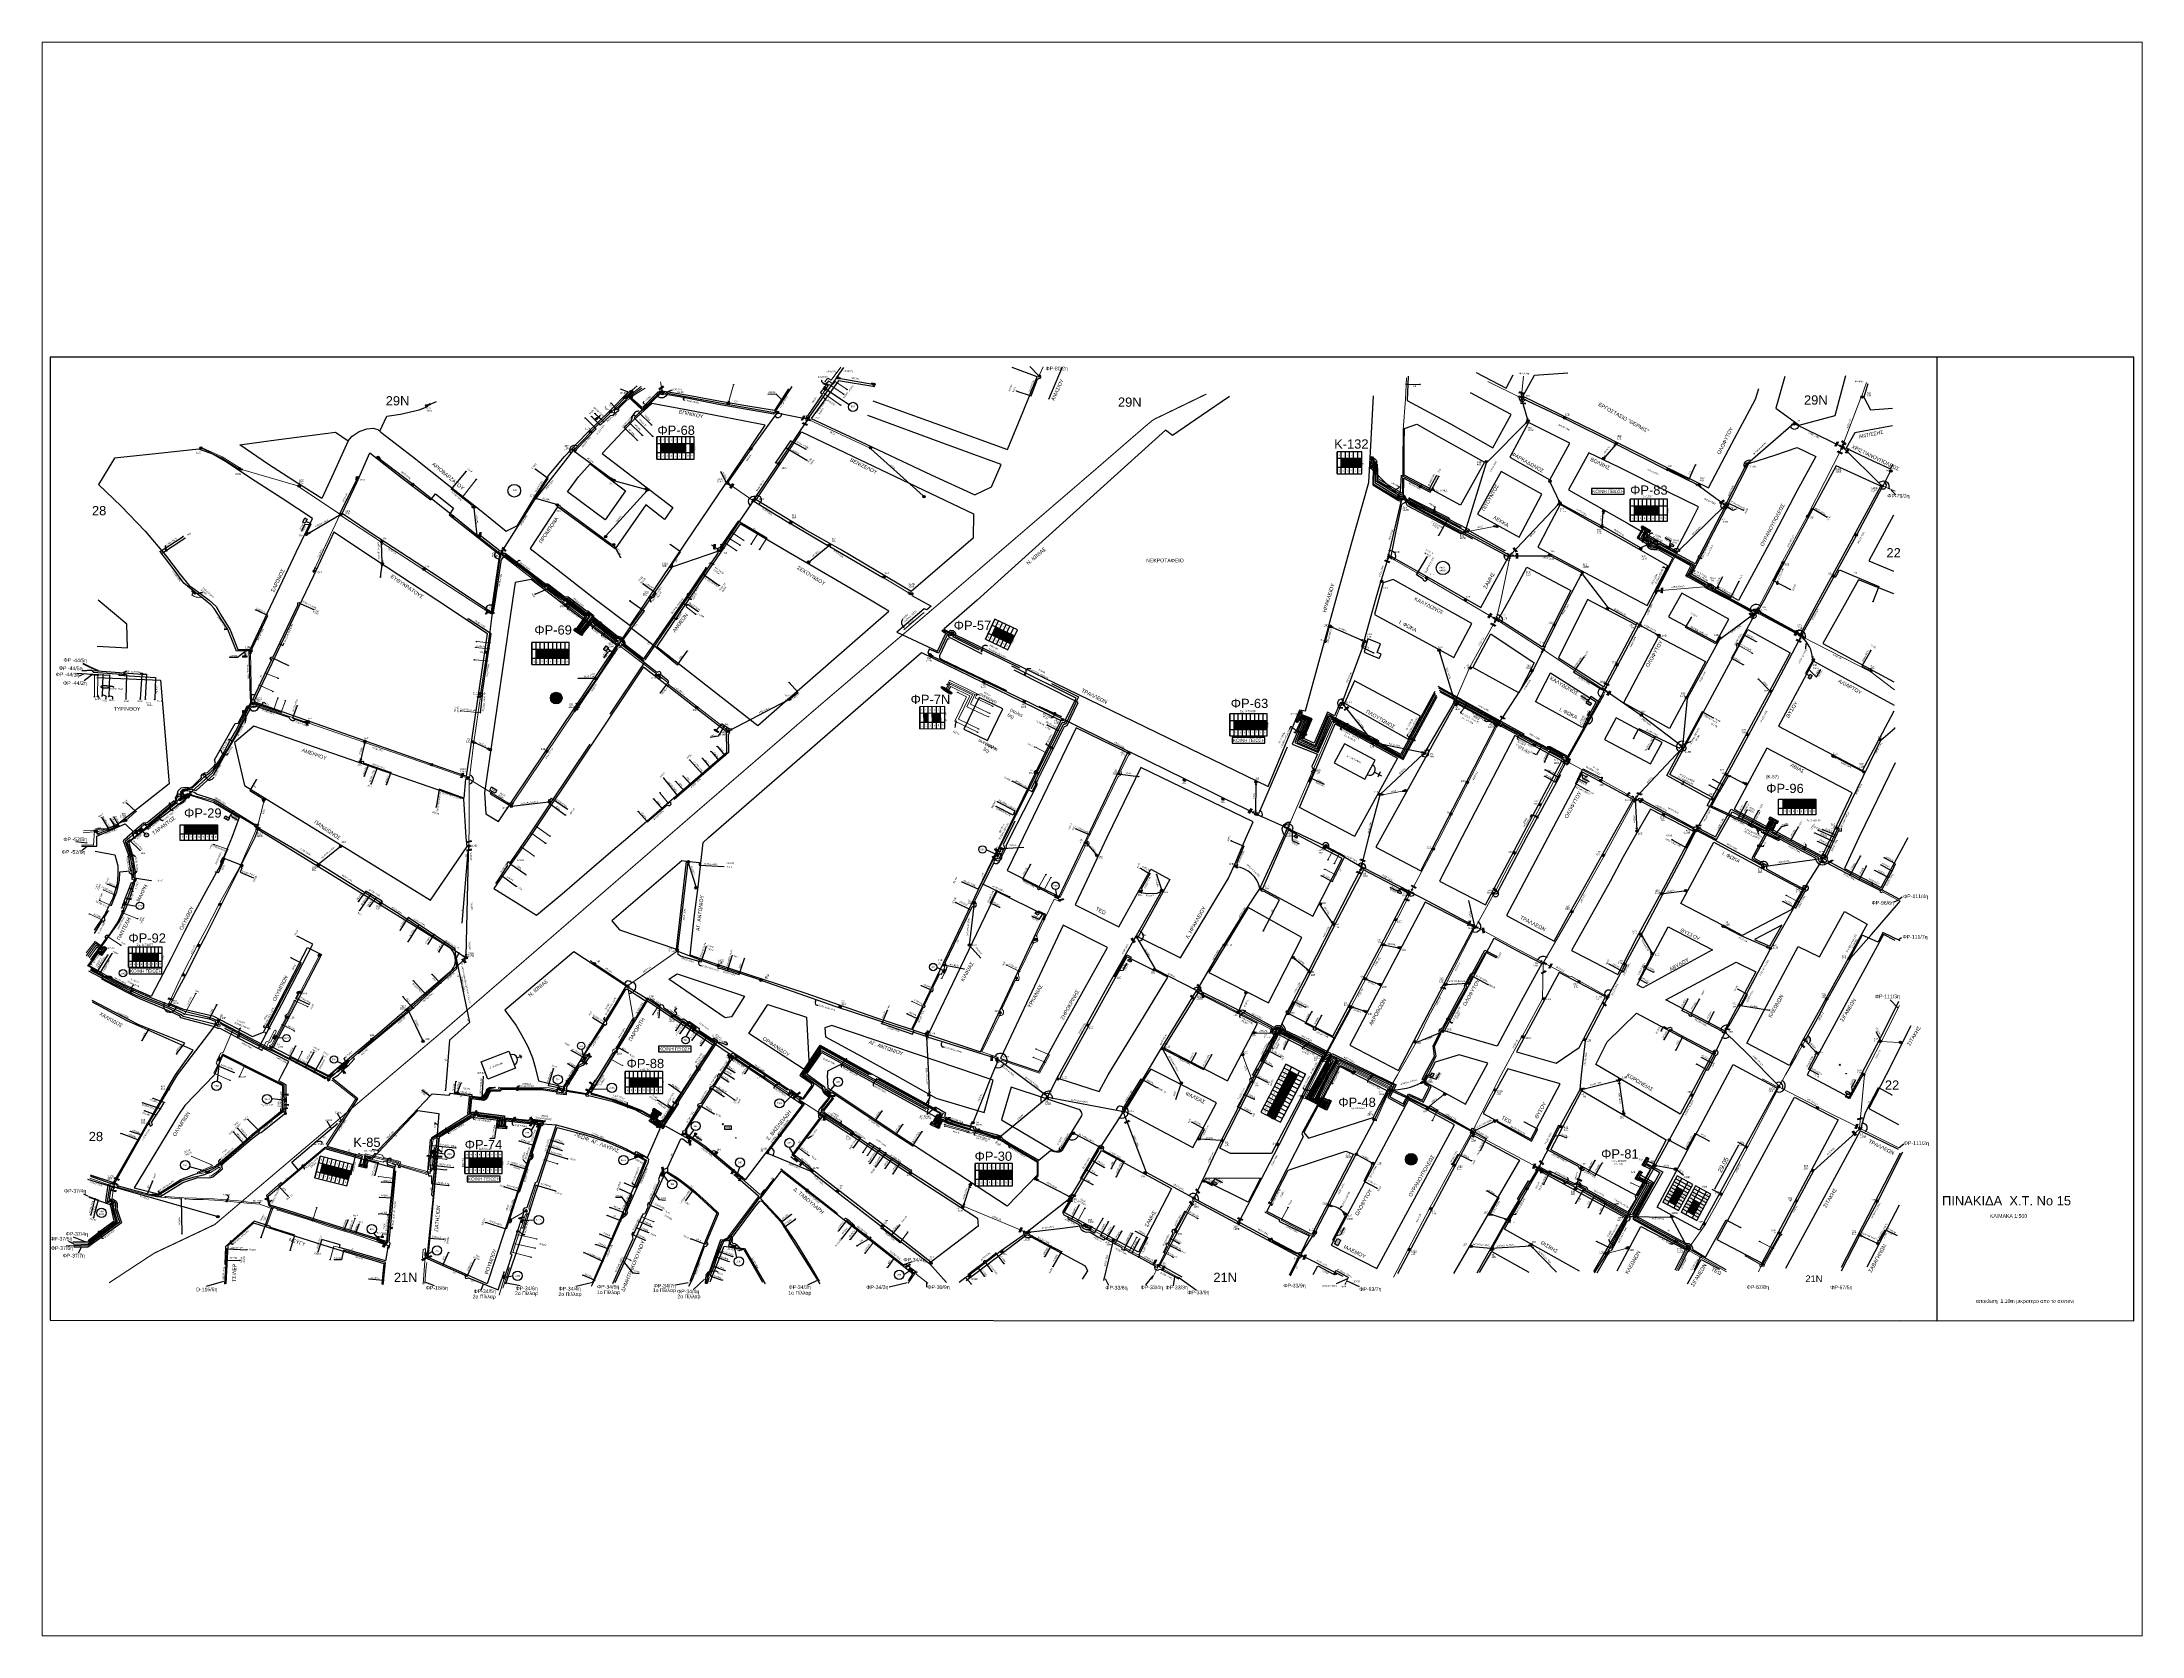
# Paper-space layout 'Layout1' of a CAD drawing. Header units: millimetres. Extents: x 26 to 231, y 20 to 176.
# The model-space entities are those that its viewports show. They can reach past a viewport. Long polylines and large blocks are cut down to what shows.
import ezdxf
from ezdxf.enums import TextEntityAlignment as Align

# ---------------------------------------------------------------- set-up
doc = ezdxf.new("R2010")
doc.units = ezdxf.units.MM
doc.linetypes.add('DASHED', pattern=[19.05, 12.7, -6.35])
doc.linetypes.add('DASHEDX2', pattern=[38.1, 25.4, -12.7])
for name, color, linetype in [('Link Box 4 Διευθύνσεων', 7, 'Continuous'), ('Pillar', 7, 'Continuous'), ('Pillar OTE', 7, 'Continuous'), ('Ασφαλειοκιβώτια Χ.Τ 13 αναχωρήσεων', 7, 'Continuous'), ('Ασφαλειοκιβώτια Χ.Τ 6 αναχωρήσεων', 7, 'Continuous'), ('Ασφαλειοκιβώτια Χ.Τ 8 αναχωρήσεων', 7, 'Continuous'), ('Ασφαλειοκιβώτια Χ.Τ 9 αναχωρήσεων', 7, 'Continuous'), ('Γέφυρες Εναέριου Δικτύου', 7, 'Continuous'), ('Γυμνά εναέρια ΧΤ (1Φ)   2x16AL', 7, 'Continuous'), ('Γυμνά εναέρια ΧΤ (3Φ)   4x16AL', 7, 'Continuous'), ('Γυμνά εναέρια ΧΤ (3Φ)   4x16CU', 7, 'Continuous'), ('Γυμνά εναέρια ΧΤ (3Φ)   4x35AL', 7, 'Continuous'), ('Γυμνά εναέρια ΧΤ (3Φ)   4x35CU', 7, 'Continuous'), ('Γυμνά εναέρια ΧΤ (3Φ)   4x50AL', 7, 'Continuous'), ('Γυμνά εναέρια ΧΤ και ΦΟΠ (1Φ)   2x16+16AL', 7, 'Continuous'), ('Γυμνά εναέρια ΧΤ και ΦΟΠ (2Φ)   3x50+35+16CU', 7, 'Continuous'), ('Γυμνά εναέρια ΧΤ και ΦΟΠ (3Φ)   3x35+35+16CU', 7, 'Continuous'), ('Γυμνά εναέρια ΧΤ και ΦΟΠ (3Φ)   4x16+16AL', 7, 'Continuous'), ('Γυμνά εναέρια ΧΤ και ΦΟΠ (3Φ)   4x50+16AL', 7, 'Continuous'), ('Εναέρια παροχή ΧΤ 4x16', 7, 'Continuous'), ('Εναέρια παροχή ΧΤ 4x25', 7, 'SYN_LINE'), ('Επιγραφές - Σχήματα', 7, 'Continuous'), ('Επιτοίχιο Κουτί', 7, 'Continuous'), ('Καλώδια ΧΤ   2x6AL', 7, 'DASHED'), ('Καλώδια ΧΤ   2x8.5', 7, 'DASHED'), ('Καλώδια ΧΤ   3x150+50AL', 7, 'DASHED'), ('Καλώδια ΧΤ   3x150+50AL XLPE', 7, 'DASHED'), ('Καλώδια ΧΤ   3x150+50CU', 7, 'DASHED'), ('Καλώδια ΧΤ   3x150+70AL', 7, 'DASHED'), ('Καλώδια ΧΤ   3x150AL+50CU', 7, 'DASHED'), ('Καλώδια ΧΤ   3x150AL+50XLPE', 7, 'DASHED'), ('Καλώδια ΧΤ   3x48+38+16.5', 7, 'DASHED'), ('Καλώδια ΧΤ   3x95+35 CU', 7, 'DASHED'), ('Καλώδια ΧΤ   3x95+35 XLPE', 7, 'DASHED'), ('Καλώδια ΧΤ   3x95+50CU', 7, 'DASHED'), ('Καλώδια ΧΤ   4x16AL', 7, 'DASHED'), ('Καλώδια ΧΤ   4x25CU', 7, 'DASHED'), ('Καλώδια ΧΤ   4x50AL', 7, 'DASHED'), ('Καλώδια ΧΤ   4x6AL', 7, 'DASHED'), ('Μηχανική τομή', 7, 'Continuous'), ('Στύλος Ξύλινος', 7, 'Continuous'), ('Στύλος Ξύλινος @ 1', 7, 'Continuous'), ('Στύλος ΦΜ', 7, 'Continuous'), ('Στύλος ΦΜ @ 1', 7, 'Continuous'), ('Συνδέσεις', 7, 'Continuous'), ('Συνεστραμμένα ΧΤ   3x70+54.6+25 AL', 7, 'SYN_LINE'), ('Συνεστραμμένα ΧΤ   4x120+25 AL', 7, 'SYN_LINE'), ('Τομή', 7, 'Continuous'), ('Υποσταθμοί', 7, 'Continuous'), ('Υποσταθμός εναέριος 2 στύλων', 7, 'Continuous'), ('Υποσταθμός πόλεως', 7, 'Continuous'), ('Υπόβαθρο ΔΕΗ', 7, 'Continuous'), ('Υπόγεια Καλώδια Δικτύου ΧΤ   .04', 7, 'DASHED'), ('Υπόγεια Καλώδια Δικτύου ΧΤ   .075', 7, 'DASHED'), ('Υπόγεια Καλώδια Δικτύου ΧΤ   .10', 7, 'DASHED'), ('Υπόγεια Καλώδια Δικτύου ΧΤ   .15', 7, 'DASHED'), ('Υπόγεια καλώδια Δικτύου ΧΤ και Παρ. ΧΤ - 3X150+70 AL', 7, 'DASHED'), ('Υπόγεια καλώδια Δικτύου ΧΤ και Παρ. ΧΤ X-95  (3X95AL +35CU  XLPE)', 7, 'DASHED'), ('Υπόγεια καλώδια Παροχών ΧΤ   .0225', 7, 'DASHED'), ('Υπόγεια καλώδια Παροχών ΧΤ   .075', 7, 'DASHED'), ('Υπόγεια καλώδια Παροχών ΧΤ   .10 -', 7, 'DASHED'), ('Υπόγεια καλώδια Παροχών ΧΤ   .15', 7, 'DASHED'), ('Υπόγεια καλώδια Παροχών ΧΤ   4x16AL', 7, 'DASHED'), ('Υπόγεια καλώδια Παροχών ΧΤ   4x16CU', 7, 'DASHED'), ('Υπόγεια καλώδια Παροχών ΧΤ   4x25', 7, 'DASHED'), ('Υπόγεια καλώδια Παροχών ΧΤ   4x50AL', 7, 'DASHED'), ('Υπόγεια καλώδια Παροχών ΧΤ   4x6', 7, 'DASHED'), ('Χώρος', 7, 'Continuous')]:
    doc.layers.add(name, color=color, linetype=linetype)
doc.layers.add('Άγνωστα', color=7, linetype='Continuous', lineweight=5)
doc.styles.add('arial', font='arial.ttf')
doc.styles.get("Standard").update_dxf_attribs({"font": 'arial.ttf'})
doc.linetypes.add('SYN_LINE', pattern='A,0.5,-0.0001,["/\\/\\/\\/",Standard,S=0.1,R=0,X=0,Y=-0.05],-0.25', length=0.7501)
doc.dimstyles.new('ISO-25', dxfattribs={"dimtxt": 2.5, "dimasz": 1, "dimexe": 1.25, "dimexo": 0.625, "dimtad": 1, "dimtxsty": 'Standard', "dimcen": 2.5, "dimadec": 0, "dimazin": 0, "dimtfac": 1, "dimtmove": 0, "dimatfit": 3, "dimfxl": 1.25, "dimarcsym": 0})

# ---------------------------------------------------------------- blocks, each defined once
blk = doc.blocks.new('ΥΠΟΣΤΑΘΜΟΣ ΠΟΛΕΩΣ 9 ΑΝΑΧΩΡΗΣΕΩΝ')
at = {"layer": 'Υποσταθμός πόλεως', "ltscale": 40}
for p, q in [((-9.6, -2.8), (-9.6, -4)), ((-7.1, -2.8), (-7.1, -4)), ((-4.8, -2.8), (-4.8, -4)), ((-2.4, -2.8), (-2.4, -4)), ((0.1, -2.8), (0.1, -4)), ((2.5, -2.8), (2.5, -4)), ((5, -2.8), (5, -4)), ((7.5, -2.8), (7.5, -4)), ((9.6, -2.8), (9.6, -4))]:
    blk.add_line(p, q, dxfattribs=at)
blk.add_lwpolyline([(-10, 2.8), (10, 2.8), (10, -2.8), (-10, -2.8)], close=True, dxfattribs=at)
for points in [[(-7.2, 0), (-10, 2.8)], [(-10, -2.8), (-7.2, 0)], [(-7.2, 0), (7.2, 0)], [(7.2, 0), (10, 2.8)], [(10, -2.8), (7.2, 0)]]:
    blk.add_lwpolyline(points, dxfattribs=at)
at = {"layer": 'Υποσταθμός πόλεως', "linetype": 'SYN_LINE', "ltscale": 40, "flags": 1}
for tag, p in [('ΜΕΤΑΣΧΗΜΑΤΙΣΜΟΣ', (10.8, 1.7)), ('ΙΣΧΥΣ', (10.8, -1.1)), ('ΑΡΙΘΜΟΣ', (10.9, -3.8))]:
    blk.add_attdef(tag, p, '', height=1.8, dxfattribs=at)
blk = doc.blocks.new('LINK BOX 4 ΑΝΑΧΩΡΗΣΕΩΝ')
at = {"layer": 'Link Box 4 Διευθύνσεων', "ltscale": 40}
blk.add_hatch(color=256, dxfattribs=at).paths.add_polyline_path([(-3.5, 0), (-3.5, -4.7), (3.5, -4.7), (3.5, 0)])
for p, q in [((-3.5, 0), (-5.3, 0)), ((5.3, 0), (3.5, 0)), ((-3.5, -4.7), (-5.3, -4.7)), ((5.3, -4.7), (3.5, -4.7))]:
    blk.add_line(p, q, dxfattribs=at)
blk.add_lwpolyline([(-3.5, -4.7), (-3.5, 0), (3.5, 0), (3.5, -4.7)], close=True, dxfattribs=at)
blk = doc.blocks.new('*U37')
at = {"layer": 'Συνδέσεις', "linetype": 'SYN_LINE', "ltscale": 40}
blk.add_hatch(color=256, dxfattribs=at).paths.add_polyline_path([(0.5, 0, 1), (-0.5, 0, 1)])
at = {"layer": 'Συνδέσεις'}
blk.add_circle((0, 0), 0.5, dxfattribs=at)
blk = doc.blocks.new('ΥΠΑΡΧΩΝ ΤΣΙΜΕΝΤΕΝΙΟΣ ΣΤΥΛΟΣ')
at = {"layer": 'Στύλος ΦΜ'}
blk.add_hatch(color=256, dxfattribs=at).paths.add_polyline_path([(-1.3, -2.3, 0.574793), (2.6, 0, 0.268822), (1.3, 2.3)])
blk.add_line((-1.3, -2.3), (1.3, 2.3), dxfattribs=at)
blk.add_circle((0, 0), 2.62, dxfattribs=at)
at = {"layer": 'Στύλος ΦΜ', "flags": 4}
for tag, p in [('ΤΥΠΟΣ', (-4.9, 3)), ('ΑΡΙΘΜΟΣ', (-4.7, 8.1))]:
    blk.add_attdef(tag, p, '', height=4, dxfattribs=at)
blk = doc.blocks.new('ΤΟΜΗ')
at = {"layer": 'Τομή', "ltscale": 40}
for p, q in [((-5.7, 0), (5.7, 0)), ((5.7, -2.3), (-5.7, -2.3))]:
    blk.add_line(p, q, dxfattribs=at)
blk = doc.blocks.new('ΥΠΑΡΧΩΝ ΞΥΛΙΝΟΣ ΣΤΥΛΟΣ')
at = {"layer": 'Στύλος Ξύλινος'}
h = blk.add_hatch(color=7, dxfattribs=at)
h.paths.add_polyline_path([(-2.6, 0, 0.270008), (-1.3, -2.3), (1.3, 2.3, 0.576266)])
h.paths.add_polyline_path([(-1.3, -2.3, 0.574793), (2.6, 0, 0.268822), (1.3, 2.3)])
at = {"layer": 'Στύλος Ξύλινος', "color": 7}
blk.add_line((-1.3, -2.3), (1.3, 2.3), dxfattribs=at)
blk.add_circle((0, 0), 2.62, dxfattribs=at)
at = {"layer": 'Στύλος Ξύλινος', "flags": 4}
for tag, p in [('ΑΡΙΘΜΟΣ', (-4.9, 8.6)), ('ΤΥΠΟΣ', (-4.8, 3.4))]:
    blk.add_attdef(tag, p, '', height=4, dxfattribs=at)
blk = doc.blocks.new('ΜΗΧΑΝΙΚΗ ΤΟΜΗ')
at = {"layer": 'Μηχανική τομή', "ltscale": 40}
for p, q in [((-1.9, 0.8), (1.9, 0.8)), ((1.9, 0), (-1.9, 0))]:
    blk.add_line(p, q, dxfattribs=at)
blk = doc.blocks.new('ΑΣΦΑΛΕΙΟΚΙΒΩΤΙΟ ΥΠΟΣΤΑΘΜΟΥ 9 ΑΝΑΧΩΡΗΣΕΩΝ')
at = {"layer": 'Ασφαλειοκιβώτια Χ.Τ 9 αναχωρήσεων', "ltscale": 40}
for p, q in [((-23.8, 40.4), (24, 40.4)), ((-23.8, 31.4), (24, 31.4)), ((-23.8, 22.4), (24, 22.4)), ((-23.8, 13.4), (24, 13.4)), ((-23.8, 4.4), (24, 4.4)), ((-9.7, 40.4), (-9.7, -40.6)), ((9.9, 40.4), (9.9, -40.6)), ((-23.8, -4.6), (24, -4.6)), ((-23.8, -13.6), (24, -13.6)), ((-23.8, -22.6), (24, -22.6)), ((-23.8, -31.6), (24, -31.6))]:
    blk.add_line(p, q, dxfattribs=at)
at = {"layer": 'Ασφαλειοκιβώτια Χ.Τ 9 αναχωρήσεων'}
blk.add_lwpolyline([(-23.8, -40.6), (24, -40.6), (24, 40.4), (-23.8, 40.4)], close=True, dxfattribs=at)
for s, p in [('1', (-18.5, 37.2)), ('2', (-18.5, 28.7)), ('3', (-18.5, 19.6)), ('4', (-18.5, 10.6)), ('5', (-18.5, 1.6)), ('6', (-18.5, -7.6)), ('7', (-18.5, -15.8)), ('8', (-18.5, -25.5)), ('9', (-18.5, -34.2))]:
    blk.add_text(s, height=3.6, rotation=270, dxfattribs=at).set_placement(p)
at = {"layer": 'Ασφαλειοκιβώτια Χ.Τ 9 αναχωρήσεων', "ltscale": 40}
for tag, height, p in [('ΟΝΟΜΑ', 5, (-0.2, 44.3)), ('ΚΕΙΜΕΝΟ 1', 2, (17.1, 35.6)), ('ΚΕΙΜΕΝΟ 2', 2, (17.1, 26.9)), ('ΚΕΙΜΕΝΟ 3', 2, (17.1, 17.7)), ('ΚΕΙΜΕΝΟ 4', 2, (17.1, 8.7)), ('ΚΕΙΜΕΝΟ 5', 2, (17.1, -0.1)), ('ΣΧ', 2, (-0.1, -42.6)), ('ΚΕΙΜΕΝΟ 6', 2, (17.1, -9.1)), ('ΚΕΙΜΕΝΟ 7', 2, (17.1, -18.1)), ('ΚΕΙΜΕΝΟ 8', 2, (17.1, -26.9)), ('ΚΕΙΜΕΝΟ 9', 2, (17.1, -36))]:
    blk.add_attdef(tag, text='', height=height, dxfattribs=at).set_placement(p, align=Align.MIDDLE_CENTER)
blk = doc.blocks.new('ΕΠΙΤΟΙΧΙΟ ΚΟΥΤΙ')
at = {"layer": 'Επιτοίχιο Κουτί', "ltscale": 40}
blk.add_lwpolyline([(-2.1, 1.4), (1.9, 1.4), (1.9, -1.4), (-2.1, -1.4)], close=True, dxfattribs=at)
blk = doc.blocks.new('ΑΣΦΑΛΕΙΟΚΙΒΩΤΙΟ ΥΠΟΣΤΑΘΜΟΥ 8 ΑΝΑΧΩΡΗΣΕΩΝ')
at = {"layer": 'Ασφαλειοκιβώτια Χ.Τ 8 αναχωρήσεων', "ltscale": 40}
for p, q in [((-23.9, 36), (23.9, 36)), ((-23.9, 27), (23.9, 27)), ((-23.9, 18), (23.9, 18)), ((-23.9, 9), (23.9, 9)), ((-23.9, 0), (23.9, 0)), ((-9.8, 36), (-9.8, -36)), ((9.8, 36), (9.8, -36)), ((-23.9, -9), (23.9, -9)), ((-23.9, -18), (23.9, -18)), ((-23.9, -27), (23.9, -27))]:
    blk.add_line(p, q, dxfattribs=at)
at = {"layer": 'Ασφαλειοκιβώτια Χ.Τ 8 αναχωρήσεων'}
blk.add_lwpolyline([(-23.9, -36), (23.9, -36), (23.9, 36), (-23.9, 36)], close=True, dxfattribs=at)
for s, p in [('3', (-18.5, 15.5)), ('1', (-18.5, 33.1)), ('2', (-18.5, 24.6)), ('4', (-18.5, 6.5)), ('5', (-18.5, -2.5)), ('6', (-18.5, -11.7)), ('8', (-18.5, -29.6)), ('7', (-18.5, -19.9))]:
    blk.add_text(s, height=3.6, rotation=270, dxfattribs=at).set_placement(p)
at = {"layer": 'Ασφαλειοκιβώτια Χ.Τ 8 αναχωρήσεων', "ltscale": 40}
for tag, height, p in [('ΟΝΟΜΑ', 5, (-0.3, 39.9)), ('ΚΕΙΜΕΝΟ 1', 2, (17, 31.3)), ('ΚΕΙΜΕΝΟ 2', 2, (17, 22.6)), ('ΚΕΙΜΕΝΟ 3', 2, (17, 13.3)), ('ΚΕΙΜΕΝΟ 4', 2, (17, 4.4)), ('ΣΧ', 2, (-0.2, -38.4)), ('ΚΕΙΜΕΝΟ 5', 2, (17, -4.5)), ('ΚΕΙΜΕΝΟ 6', 2, (17, -13.4)), ('ΚΕΙΜΕΝΟ 7', 2, (17, -22.5)), ('ΚΕΙΜΕΝΟ 8', 2, (17, -31.2))]:
    blk.add_attdef(tag, text='', height=height, dxfattribs=at).set_placement(p, align=Align.MIDDLE_CENTER)
blk = doc.blocks.new('ΥΠΟΣΤΑΘΜΟΣ ΕΝΑΕΡΙΟΣ ΕΠΙ 2 ΣΤΥΛΩΝ')
at = {"layer": 'Υποσταθμός εναέριος 2 στύλων', "linetype": 'Continuous'}
for points in [[(-12, -2.1, 0.574793), (-8.5, -0.1, 0.268822), (-9.6, 2)], [(9.7, -2.1, 0.574793), (13.2, -0.1, 0.268822), (12, 1.9)]]:
    blk.add_hatch(color=256, dxfattribs=at).paths.add_polyline_path(points)
for p, q in [((-12, -2.1), (-9.6, 2)), ((9.7, -2.1), (12, 1.9))]:
    blk.add_line(p, q, dxfattribs=at)
for centre in [(-10.8, -0.1), (10.8, -0.1)]:
    blk.add_circle(centre, 2.36, dxfattribs=at)
at = {"layer": 'Υποσταθμός πόλεως', "linetype": 'Continuous', "ltscale": 40}
blk.add_lwpolyline([(-8.6, 2.8), (8.6, 2.8), (8.6, -2.8), (-8.6, -2.8)], close=True, dxfattribs=at)
for points in [[(-5.8, 0), (-8.6, 2.8)], [(-8.6, -2.8), (-5.8, 0)], [(-5.8, 0), (5.8, 0)], [(5.8, 0), (8.6, 2.8)], [(8.6, -2.8), (5.8, 0)]]:
    blk.add_lwpolyline(points, dxfattribs=at)
at = {"layer": 'Υποσταθμός εναέριος 2 στύλων', "ltscale": 40, "flags": 1}
for tag, p in [('ΜΕΤΑΣΧΗΜΑΤΙΣΜΟΣ', (14.1, 2.5)), ('ΙΣΧΥΣ', (14.1, -0.3)), ('ΑΡΙΘΜΟΣ', (14.2, -3))]:
    blk.add_attdef(tag, p, '', height=1.8, dxfattribs=at)
blk = doc.blocks.new('υποσταθμος σε κλειστο χωρο')
at = {"layer": 'Υποσταθμοί', "ltscale": 40}
blk.add_hatch(color=256, dxfattribs=at).paths.add_polyline_path([(-10, -3), (10, -3), (10, 3)])
blk.add_lwpolyline([(-10, -3), (-10, 3), (10, 3), (10, -3)], close=True, dxfattribs=at)
blk.add_lwpolyline([(-10, -3), (10, 3)], dxfattribs=at)
blk = doc.blocks.new('ΥΠΑΡΧΩΝ ΥΠΟΣΤΑΘΜΟΣ ΣΕ ΚΛΕΙΣΤΟ ΧΩΡΟ')
at = {"layer": 'Υποσταθμοί'}
blk.add_blockref('υποσταθμος σε κλειστο χωρο', (0, 0), dxfattribs=at)
at = {"layer": 'Υποσταθμοί', "linetype": 'SYN_LINE', "ltscale": 40, "flags": 1}
for tag, p in [('ΜΕΤΑΣΧΗΜΑΤΙΣΜΟΣ', (11, 2)), ('ΙΣΧΥΣ', (11, -1)), ('ΑΡΙΘΜΟΣ', (11, -4))]:
    blk.add_attdef(tag, p, '', height=2, dxfattribs=at)
blk = doc.blocks.new('ΑΣΦΑΛΕΙΟΚΙΒΩΤΙΟ ΥΠΟΣΤΑΘΜΟΥ 6 ΑΝΑΧΩΡΗΣΕΩΝ')
at = {"layer": 'Ασφαλειοκιβώτια Χ.Τ 6 αναχωρήσεων', "ltscale": 40}
for p, q in [((-23.9, 27), (23.9, 27)), ((-23.9, 18), (23.9, 18)), ((-23.9, 9), (23.9, 9)), ((-23.9, 0), (23.9, 0)), ((-9.8, 27), (-9.8, -27)), ((9.8, 27), (9.8, -27)), ((-23.9, -9), (23.9, -9)), ((-23.9, -18), (23.9, -18))]:
    blk.add_line(p, q, dxfattribs=at)
at = {"layer": 'Ασφαλειοκιβώτια Χ.Τ 6 αναχωρήσεων'}
blk.add_lwpolyline([(-23.9, -27), (23.9, -27), (23.9, 27), (-23.9, 27)], close=True, dxfattribs=at)
for s, p in [('1', (-18.6, 23.9)), ('2', (-18.6, 15.4)), ('3', (-18.6, 6.3)), ('4', (-18.6, -2.7)), ('5', (-18.6, -11.8)), ('6', (-18.6, -20.9))]:
    blk.add_text(s, height=3.6, rotation=270, dxfattribs=at).set_placement(p)
at = {"layer": 'Ασφαλειοκιβώτια Χ.Τ 6 αναχωρήσεων', "ltscale": 40}
for tag, height, p in [('ΟΝΟΜΑ', 5, (-0.3, 31.7)), ('ΚΕΙΜΕΝΟ 1', 2, (17, 22.4)), ('ΚΕΙΜΕΝΟ 2', 2, (17, 13.7)), ('ΚΕΙΜΕΝΟ 3', 2, (17, 4.3)), ('ΣΧ', 2, (-0.2, -29.2)), ('ΚΕΙΜΕΝΟ 4', 2, (17, -4.7)), ('ΚΕΙΜΕΝΟ 5', 2, (17, -13.5)), ('ΚΕΙΜΕΝΟ 6', 2, (17, -22.4))]:
    blk.add_attdef(tag, text='', height=height, dxfattribs=at).set_placement(p, align=Align.MIDDLE_CENTER)
blk = doc.blocks.new('ΥΠΟΣΤΑΘΜΟΣ ΠΟΛΕΩΣ')
at = {"layer": 'Υποσταθμός πόλεως', "linetype": 'Continuous', "ltscale": 40}
blk.add_lwpolyline([(-8.6, 2.8), (8.6, 2.8), (8.6, -2.8), (-8.6, -2.8)], close=True, dxfattribs=at)
for points in [[(-5.8, 0), (-8.6, 2.8)], [(5.8, 0), (8.6, 2.8)], [(-8.6, -2.8), (-5.8, 0)], [(-5.8, 0), (5.8, 0)], [(8.6, -2.8), (5.8, 0)]]:
    blk.add_lwpolyline(points, dxfattribs=at)
at = {"layer": 'Υποσταθμός πόλεως', "linetype": 'SYN_LINE', "ltscale": 40, "flags": 1}
for tag, p in [('ΜΕΤΑΣΧΗΜΑΤΙΣΜΟΣ', (10.6, 2.4)), ('ΙΣΧΥΣ', (10.6, -0.4)), ('ΑΡΙΘΜΟΣ', (10.7, -3.1))]:
    blk.add_attdef(tag, p, '', height=1.8, dxfattribs=at)
blk = doc.blocks.new('ΧΩΡΟΣ')
at = {"layer": 'Χώρος', "ltscale": 40, "true_color": 0xff4747}
blk.add_hatch(color=13, dxfattribs=at).paths.add_polyline_path([(12.2, -0.2, 1), (-13, -0.2, 1)])
at = {"layer": 'Χώρος', "ltscale": 40}
blk.add_circle((-0.4, -0.2), 12.6, dxfattribs=at)
at = {"layer": 'Χώρος', "ltscale": 30, "insert": (-3.1, 9.6), "char_height": 5.4, "width": 408.891, "attachment_point": 1}
blk.add_mtext('Φ', dxfattribs=at)
at = {"layer": 'Χώρος', "ltscale": 40}
blk.add_attdef('ΑΡΙΘΜΟΣ_001', (-5.2, -4), '', height=5.4, dxfattribs=at)
blk = doc.blocks.new('new block1')
at = {"layer": 'Ασφαλειοκιβώτια Χ.Τ 13 αναχωρήσεων'}
for s, p in [('4', (-1539.4, 5016.9)), ('3', (-1539.4, 5026)), ('5', (-1539.4, 5007.9)), ('2', (-1539.4, 5035)), ('1', (-1539.4, 5043.6)), ('10', (-1541.2, 4963.2)), ('8', (-1539.4, 4980.9)), ('6', (-1539.4, 4998.8)), ('7', (-1539.4, 4990.5)), ('9', (-1539.4, 4972.2)), ('11', (-1541.2, 4954.4)), ('12', (-1541.2, 4945)), ('13', (-1541.2, 4936.5))]:
    blk.add_text(s, height=3.6, dxfattribs=at).set_placement(p)
blk = doc.blocks.new('ΑΣΦΑΛΕΙΟΚΙΒΩΤΙΟ ΥΠΟΣΤΑΘΜΟΥ 13 ΑΝΑΧΩΡΗΣΕΩΝ')
at = {"layer": 'Ασφαλειοκιβώτια Χ.Τ 13 αναχωρήσεων', "ltscale": 40}
for p, q in [((-23.9, 58.3), (24, 58.3)), ((-23.9, 49.3), (24, 49.3)), ((-9.8, 58.3), (-9.8, -58.7)), ((9.9, 58.3), (9.9, -58.7)), ((24, 58.3), (24, -45.9)), ((-23.9, 40.3), (24, 40.3)), ((-23.9, 31.3), (24, 31.3)), ((-23.9, 22.3), (24, 22.3)), ((-23.9, 13.3), (24, 13.3)), ((-23.9, 4.3), (24, 4.3)), ((-23.9, -4.7), (24, -4.7)), ((-23.9, -13.7), (24, -13.7)), ((-23.9, -22.7), (24, -22.7)), ((-23.9, -31.7), (24, -31.7)), ((-23.9, -40.7), (24, -40.7)), ((-23.9, -49.7), (24, -49.7))]:
    blk.add_line(p, q, dxfattribs=at)
at = {"layer": 'Ασφαλειοκιβώτια Χ.Τ 13 αναχωρήσεων'}
blk.add_lwpolyline([(-23.9, -58.7), (24, -58.7), (24, 58.3), (-23.9, 58.3)], close=True, dxfattribs=at)
blk.add_blockref('new block1', (1521.2, -4992), dxfattribs=at)
at = {"layer": 'Ασφαλειοκιβώτια Χ.Τ 13 αναχωρήσεων', "ltscale": 40}
for tag, height, p in [('ΟΝΟΜΑ', 5, (1.2, 62.4)), ('ΚΕΙΜΕΝΟ 1', 2, (17.2, 53.4)), ('ΚΕΙΜΕΝΟ 2', 2, (17.2, 44.7)), ('ΚΕΙΜΕΝΟ 3', 2, (17, 35.9)), ('ΚΕΙΜΕΝΟ 4', 2, (17, 27)), ('ΚΕΙΜΕΝΟ 5', 2, (17, 18.1)), ('ΚΕΙΜΕΝΟ 6', 2, (17, 9.2)), ('ΚΕΙΜΕΝΟ 7', 2, (17, 0.1)), ('ΚΕΙΜΕΝΟ 10', 2, (17, -27)), ('ΚΕΙΜΕΝΟ 11', 2, (17, -36)), ('ΚΕΙΜΕΝΟ 12', 2, (17, -45)), ('ΚΕΙΜΕΝΟ 8', 2, (17, -8.6)), ('ΚΕΙΜΕΝΟ 9', 2, (17, -17.7)), ('ΣΧ', 2, (1.2, -60.5)), ('ΚΕΙΜΕΝΟ 13', 2, (17, -54.2))]:
    blk.add_attdef(tag, text='', height=height, dxfattribs=at).set_placement(p, align=Align.MIDDLE_CENTER)
blk = doc.blocks.new('ΥΠΟΣΤΑΘΜΟΣ ΠΟΛΕΩΣ 13 ΑΝΑΧΩΡΗΣΕΩΝ')
at = {"layer": 'Υποσταθμός πόλεως', "ltscale": 40}
for p, q in [((-11.1, -2.8), (-11.1, -4)), ((-9.5, -2.8), (-9.5, -4)), ((-7.8, -2.8), (-7.8, -4)), ((-6, -2.8), (-6, -4)), ((-4.1, -2.8), (-4.1, -4)), ((-2.3, -2.8), (-2.3, -4)), ((-0.4, -2.8), (-0.4, -4)), ((1.5, -2.8), (1.5, -4)), ((3.4, -2.8), (3.4, -4)), ((5.4, -2.8), (5.4, -4)), ((7.3, -2.8), (7.3, -4)), ((9.3, -2.8), (9.3, -4)), ((11.1, -2.8), (11.1, -4))]:
    blk.add_line(p, q, dxfattribs=at)
blk.add_lwpolyline([(-11.4, 2.8), (11.4, 2.8), (11.4, -2.8), (-11.4, -2.8)], close=True, dxfattribs=at)
for points in [[(-8.6, 0), (-11.4, 2.8)], [(-11.4, -2.8), (-8.6, 0)], [(-8.6, 0), (8.6, 0)], [(8.6, 0), (11.4, 2.8)], [(11.4, -2.8), (8.6, 0)]]:
    blk.add_lwpolyline(points, dxfattribs=at)
at = {"layer": 'Υποσταθμός πόλεως', "linetype": 'SYN_LINE', "ltscale": 40, "flags": 1}
for tag, p in [('ΜΕΤΑΣΧΗΜΑΤΙΣΜΟΣ', (12.2, 1.7)), ('ΙΣΧΥΣ', (12.2, -1.1)), ('ΑΡΙΘΜΟΣ', (12.3, -3.8))]:
    blk.add_attdef(tag, p, '', height=1.8, dxfattribs=at)
blk = doc.blocks.new('ΥΠΟΣΤΑΘΜΟΣ ΠΟΛΕΩΣ 8 ΑΝΑΧΩΡΗΣΕΩΝ')
at = {"layer": 'Υποσταθμός πόλεως', "linetype": 'Continuous', "ltscale": 40}
for p, q in [((-8.2, -2.8), (-8.2, -4)), ((-5.9, -2.8), (-5.9, -4)), ((-3.5, -2.8), (-3.5, -4)), ((-1.3, -2.8), (-1.3, -4)), ((1.2, -2.8), (1.2, -4)), ((3.6, -2.8), (3.6, -4)), ((6, -2.8), (6, -4)), ((8.2, -2.8), (8.2, -4))]:
    blk.add_line(p, q, dxfattribs=at)
blk.add_lwpolyline([(-8.6, 2.8), (8.6, 2.8), (8.6, -2.8), (-8.6, -2.8)], close=True, dxfattribs=at)
for points in [[(-5.8, 0), (-8.6, 2.8)], [(5.8, 0), (8.6, 2.8)], [(-8.6, -2.8), (-5.8, 0)], [(-5.8, 0), (5.8, 0)], [(8.6, -2.8), (5.8, 0)]]:
    blk.add_lwpolyline(points, dxfattribs=at)
at = {"layer": 'Υποσταθμός πόλεως', "linetype": 'SYN_LINE', "ltscale": 40, "flags": 1}
for tag, p in [('ΜΕΤΑΣΧΗΜΑΤΙΣΜΟΣ', (9.6, 1.4)), ('ΙΣΧΥΣ', (9.6, -1.4)), ('ΑΡΙΘΜΟΣ', (9.7, -4.1))]:
    blk.add_attdef(tag, p, '', height=1.8, dxfattribs=at)
blk = doc.blocks.new('HL TAPA TETRAGWNH')
at = {"layer": 'Pillar OTE', "ltscale": 40, "true_color": 0x000001}
h = blk.add_hatch(color=178, dxfattribs=at)
h.dxf.hatch_style = 1
h.paths.add_polyline_path([(502.5, 2521.9), (502.5, 2522.1), (502.2, 2522.1), (502.2, 2521.9)])
at = {"layer": 'Pillar OTE', "ltscale": 40}
blk.add_lwpolyline([(502.2, 2522.1), (502.5, 2522.1), (502.5, 2521.9), (502.2, 2521.9)], close=True, dxfattribs=at)
at = {"ltscale": 40}
blk.add_attdef('ΗΛ.ΤΑΠΑ', (501.4, 2522.3), '', height=0.428, dxfattribs=at)
blk = doc.blocks.new('Pillar')
at = {"layer": 'Υποσταθμός πόλεως', "linetype": 'Continuous', "ltscale": 40}
blk.add_lwpolyline([(-8.6, 2.8), (8.6, 2.8), (8.6, -2.8), (-8.6, -2.8)], close=True, dxfattribs=at)
for points in [[(-5.8, 0), (-8.6, 2.8)], [(-8.6, -2.8), (-5.8, 0)], [(-5.8, 0), (5.8, 0)], [(5.8, 0), (8.6, 2.8)], [(8.6, -2.8), (5.8, 0)]]:
    blk.add_lwpolyline(points, dxfattribs=at)
at = {"layer": 'Pillar', "ltscale": 40}
blk.add_attdef('PILLAR', (-5.7, 3.7), '', height=2.52, dxfattribs=at)
blk = doc.blocks.new('*D34')
at = {"layer": 'Defpoints', "color": 0, "ltscale": 10, "transparency": 16777216}
for p in [(1715.7, 359.8), (1719.3, 357.8), (1705.5, 332.3)]:
    blk.add_point(p, dxfattribs=at)
at = {"layer": 'Καλώδια ΧΤ   3x150+50AL XLPE', "color": 0, "lineweight": -2, "ltscale": 10, "transparency": 16777216}
for p, q in [((1702.3, 335.1), (1715.2, 358.9)), ((1718.8, 358.1), (1714.6, 360.4)), ((1705, 332.6), (1700.8, 334.8))]:
    blk.add_line(p, q, dxfattribs=at)
at = {"layer": 'Καλώδια ΧΤ   3x150+50AL XLPE', "color": 0, "ltscale": 10, "transparency": 16777216}
for points in [[(1715.1, 359), (1715.4, 358.8), (1715.7, 359.8)], [(1702.2, 335.2), (1702.5, 335.1), (1701.9, 334.3)]]:
    blk.add_solid(points, dxfattribs=at)
at = {"layer": 'Καλώδια ΧΤ   3x150+50AL XLPE', "color": 0, "ltscale": 10, "transparency": 16777216, "insert": (1706.9, 348), "char_height": 2.5, "attachment_point": 5, "rotation": 61.5588}
blk.add_mtext('29,05', dxfattribs=at)
blk = doc.blocks.new('PILLAR ΟΤΕ')
at = {"layer": 'Pillar OTE', "ltscale": 40}
blk.add_lwpolyline([(-3.3, 2), (3.4, 2), (3.4, -2), (-3.3, -2)], close=True, dxfattribs=at)
at = {"layer": 'Pillar OTE', "insert": (-1.8, 0.7), "char_height": 1.357, "width": 109.961, "attachment_point": 1}
blk.add_mtext('{\\fArial|b1|i0|c161|p34;OTE}', dxfattribs=at)
blk = doc.blocks.new('TSONTA XT1')
at = {"ltscale": 40}
h = blk.add_hatch(color=256, dxfattribs=at)
h.dxf.hatch_style = 1
h.paths.add_polyline_path([(596, 2487.7), (597.1, 2488.8), (596, 2489.9), (594.9, 2488.8)])
blk.add_lwpolyline([(594.9, 2488.8), (596, 2489.9), (597.1, 2488.8), (596, 2487.7)], close=True, dxfattribs=at)

msp = doc.modelspace()

# ---------------------------------------------------------------- hatches: boundary and pattern name
at = {"linetype": 'Continuous', "ltscale": 10}
h = msp.add_hatch(color=6, dxfattribs=at)
h.dxf.hatch_style = 1
h.paths.add_polyline_path([(1077.174, 622.536), (1079.424, 622.536), (1079.424, 627.45), (1077.174, 627.45)])
h = msp.add_hatch(color=2, dxfattribs=at)
h.dxf.hatch_style = 1
h.paths.add_polyline_path([(1741.255, 546.172), (1739.005, 546.172), (1739.005, 541.259), (1741.255, 541.259)])
h = msp.add_hatch(color=151, dxfattribs=at)
h.dxf.hatch_style = 1
h.paths.add_polyline_path([(1743.505, 546.172), (1741.255, 546.172), (1741.255, 541.259), (1743.505, 541.259)])
h = msp.add_hatch(color=27, dxfattribs=at)
h.dxf.hatch_style = 1
h.paths.add_polyline_path([(1745.755, 546.172), (1743.505, 546.172), (1743.505, 541.259), (1745.755, 541.259)])
h = msp.add_hatch(color=1, dxfattribs=at)
h.dxf.hatch_style = 1
h.paths.add_polyline_path([(1748.005, 546.172), (1745.755, 546.172), (1745.755, 541.259), (1748.005, 541.259)])
h = msp.add_hatch(color=6, dxfattribs=at)
h.dxf.hatch_style = 1
h.paths.add_polyline_path([(1750.255, 546.172), (1748.005, 546.172), (1748.005, 541.259), (1750.255, 541.259)])
h = msp.add_hatch(color=85, dxfattribs=at)
h.dxf.hatch_style = 1
h.paths.add_polyline_path([(1752.505, 546.172), (1750.255, 546.172), (1750.255, 541.259), (1752.505, 541.259)])
h = msp.add_hatch(color=173, dxfattribs=at)
h.dxf.hatch_style = 1
h.paths.add_polyline_path([(1754.755, 546.172), (1752.505, 546.172), (1752.505, 541.259), (1754.755, 541.259)])
h = msp.add_hatch(color=133, dxfattribs=at)
h.dxf.hatch_style = 1
h.paths.add_polyline_path([(1757.005, 546.172), (1754.755, 546.172), (1754.755, 541.259), (1757.005, 541.259)])
h = msp.add_hatch(color=27, dxfattribs=at)
h.dxf.hatch_style = 1
h.paths.add_polyline_path([(875.326, 532.27), (873.076, 532.27), (873.076, 527.357), (875.326, 527.357)])
h = msp.add_hatch(color=151, dxfattribs=at)
h.dxf.hatch_style = 1
h.paths.add_polyline_path([(875.326, 527.357), (877.576, 527.357), (877.576, 532.27), (875.326, 532.27)])
h = msp.add_hatch(color=6, dxfattribs=at)
h.dxf.hatch_style = 1
h.paths.add_polyline_path([(879.826, 532.27), (877.576, 532.27), (877.576, 527.357), (879.826, 527.357)])
h = msp.add_hatch(color=85, dxfattribs=at)
h.dxf.hatch_style = 1
h.paths.add_polyline_path([(882.076, 532.27), (879.826, 532.27), (879.826, 527.357), (882.076, 527.357)])
h = msp.add_hatch(color=1, dxfattribs=at)
h.dxf.hatch_style = 1
h.paths.add_polyline_path([(884.326, 532.27), (882.076, 532.27), (882.076, 527.357), (884.326, 527.357)])
h = msp.add_hatch(color=2, dxfattribs=at)
h.dxf.hatch_style = 1
h.paths.add_polyline_path([(884.326, 527.357), (886.576, 527.357), (886.576, 532.27), (884.326, 532.27)])
h = msp.add_hatch(color=133, dxfattribs=at)
h.dxf.hatch_style = 1
h.paths.add_polyline_path([(888.826, 532.27), (886.576, 532.27), (886.576, 527.357), (888.826, 527.357)])
h = msp.add_hatch(color=30, dxfattribs=at)
h.dxf.hatch_style = 1
h.paths.add_polyline_path([(888.826, 527.357), (891.076, 527.357), (891.076, 532.27), (888.826, 532.27)])
at = {"layer": 'Pillar OTE', "ltscale": 40}
h = msp.add_hatch(color=256, dxfattribs=at)
h.dxf.hatch_style = 1
h.paths.add_polyline_path([(1675.963, 682.619), (1676.012, 683.23), (1675.506, 682.872)])
h = msp.add_hatch(color=256, dxfattribs=at)
h.dxf.hatch_style = 1
h.paths.add_polyline_path([(1339.103, 481.174), (1338.521, 481.194), (1338.883, 480.729)])
h = msp.add_hatch(color=256, dxfattribs=at)
h.dxf.hatch_style = 1
h.paths.add_polyline_path([(1773.577, 397.365), (1773.44, 397.76), (1773.222, 397.397)])
h = msp.add_hatch(color=256, dxfattribs=at)
h.dxf.hatch_style = 1
h.paths.add_polyline_path([(1066.027, 370.432), (1066.165, 370.037), (1066.382, 370.4)])
h = msp.add_hatch(color=256, dxfattribs=at)
h.dxf.hatch_style = 1
h.paths.add_polyline_path([(1148.436, 362.009), (1148.486, 362.36), (1148.181, 362.172)])
at = {"layer": 'Ασφαλειοκιβώτια Χ.Τ 13 αναχωρήσεων', "ltscale": 2}
msp.add_hatch(color=173, dxfattribs=at).paths.add_polyline_path([(1476.217, 396.862), (1471.849, 399.114), (1470.818, 397.114), (1475.185, 394.862)])
at = {"layer": 'Ασφαλειοκιβώτια Χ.Τ 13 αναχωρήσεων'}
for color, points in [(62, [(1464.631, 385.115), (1468.998, 382.863), (1470.029, 384.863), (1465.662, 387.115)]), (2, [(1470.029, 384.863), (1471.06, 386.863), (1466.693, 389.115), (1465.662, 387.115)]), (1, [(1471.06, 386.863), (1472.092, 388.863), (1467.725, 391.115), (1466.693, 389.115)]), (6, [(1472.092, 388.863), (1473.123, 390.863), (1468.756, 393.115), (1467.725, 391.115)]), (133, [(1469.787, 395.114), (1468.756, 393.115), (1473.123, 390.863), (1474.154, 392.862)]), (85, [(1470.818, 397.114), (1469.787, 395.114), (1474.154, 392.862), (1475.185, 394.862)]), (85, [(1470.818, 397.114), (1469.787, 395.114), (1474.154, 392.862), (1475.185, 394.862)]), (27, [(1460.506, 377.116), (1464.873, 374.864), (1465.904, 376.864), (1461.537, 379.116)]), (5, [(1462.568, 381.116), (1461.537, 379.116), (1465.904, 376.864), (1466.936, 378.864)]), (206, [(1466.936, 378.864), (1467.967, 380.864), (1463.6, 383.116), (1462.568, 381.116)]), (30, [(1468.998, 382.863), (1464.631, 385.115), (1463.6, 383.116), (1467.967, 380.864)])]:
    msp.add_hatch(color=color, dxfattribs=at).paths.add_polyline_path(points)
at = {"layer": 'Ασφαλειοκιβώτια Χ.Τ 13 αναχωρήσεων', "true_color": 0xd2798f}
msp.add_hatch(color=233, dxfattribs=at).paths.add_polyline_path([(1460.506, 377.116), (1459.475, 375.117), (1463.842, 372.865), (1464.873, 374.864)])
at = {"layer": 'Ασφαλειοκιβώτια Χ.Τ 6 αναχωρήσεων'}
for color, points in [(173, [(1502.061, 730.828), (1499.811, 730.828), (1499.811, 725.915), (1502.061, 725.915)]), (1, [(1502.061, 725.915), (1504.311, 725.915), (1504.311, 730.828), (1502.061, 730.828)]), (5, [(1506.561, 730.828), (1504.311, 730.828), (1504.311, 725.915), (1506.561, 725.915)]), (30, [(1508.811, 730.828), (1506.561, 730.828), (1506.561, 725.915), (1508.811, 725.915)]), (27, [(1511.061, 730.828), (1508.811, 730.828), (1508.811, 725.915), (1511.061, 725.915)])]:
    msp.add_hatch(color=color, dxfattribs=at).paths.add_polyline_path(points)
h = msp.add_hatch(color=2, dxfattribs=at)
h.dxf.hatch_style = 1
h.paths.add_polyline_path([(1312.704, 639.523), (1310.596, 635.085), (1312.628, 634.119), (1314.737, 638.557)])
h = msp.add_hatch(color=85, dxfattribs=at)
h.dxf.hatch_style = 1
h.paths.add_polyline_path([(1314.737, 638.557), (1312.628, 634.119), (1314.66, 633.153), (1316.769, 637.592)])
h = msp.add_hatch(color=1, dxfattribs=at)
h.dxf.hatch_style = 1
h.paths.add_polyline_path([(1316.769, 637.592), (1314.66, 633.153), (1316.693, 632.188), (1318.801, 636.626)])
h = msp.add_hatch(color=27, dxfattribs=at)
h.dxf.hatch_style = 1
h.paths.add_polyline_path([(1318.801, 636.626), (1316.693, 632.188), (1318.725, 631.222), (1320.833, 635.66)])
h = msp.add_hatch(color=5, dxfattribs=at)
h.dxf.hatch_style = 1
h.paths.add_polyline_path([(1320.833, 635.66), (1318.725, 631.222), (1320.757, 630.257), (1322.866, 634.695)])
h = msp.add_hatch(color=1, dxfattribs=at)
h.dxf.hatch_style = 1
h.paths.add_polyline_path([(1273.795, 592.741), (1273.838, 587.827), (1276.088, 587.847), (1276.045, 592.761)])
h = msp.add_hatch(color=5, dxfattribs=at)
h.dxf.hatch_style = 1
h.paths.add_polyline_path([(1278.295, 592.78), (1278.338, 587.867), (1280.588, 587.887), (1280.544, 592.8)])
h = msp.add_hatch(color=85, dxfattribs=at)
h.dxf.hatch_style = 1
h.paths.add_polyline_path([(1280.544, 592.8), (1280.588, 587.887), (1282.838, 587.907), (1282.794, 592.82)])
at = {"layer": 'Ασφαλειοκιβώτια Χ.Τ 8 αναχωρήσεων'}
for color, points in [(1, [(946.804, 344.041), (948.985, 343.489), (950.19, 348.253), (948.008, 348.804)]), (85, [(948.985, 343.489), (951.167, 342.938), (952.371, 347.701), (950.19, 348.253)]), (6, [(951.167, 342.938), (953.348, 342.386), (954.553, 347.15), (952.371, 347.701)]), (2, [(953.348, 342.386), (955.53, 341.835), (956.734, 346.598), (954.553, 347.15)]), (173, [(955.53, 341.835), (957.711, 341.283), (958.915, 346.047), (956.734, 346.598)]), (27, [(957.711, 341.283), (959.892, 340.732), (961.097, 345.496), (958.915, 346.047)]), (62, [(959.892, 340.732), (962.074, 340.18), (963.278, 344.944), (961.097, 345.496)])]:
    msp.add_hatch(color=color, dxfattribs=at).paths.add_polyline_path(points)
at = {"layer": 'Ασφαλειοκιβώτια Χ.Τ 9 αναχωρήσεων'}
for color, points in [(1, [(1133.597, 738.801), (1131.347, 738.801), (1131.347, 733.888), (1133.597, 733.888)]), (151, [(1135.847, 738.801), (1133.597, 738.801), (1133.597, 733.888), (1135.847, 733.888)]), (6, [(1138.097, 738.801), (1135.847, 738.801), (1135.847, 733.888), (1138.097, 733.888)]), (173, [(1140.347, 738.801), (1138.097, 738.801), (1138.097, 733.888), (1140.347, 733.888)]), (27, [(1140.347, 733.888), (1142.597, 733.888), (1142.597, 738.801), (1140.347, 738.801)]), (2, [(1144.847, 738.801), (1142.597, 738.801), (1142.597, 733.888), (1144.847, 733.888)]), (85, [(1149.347, 738.801), (1147.097, 738.801), (1147.097, 733.888), (1149.347, 733.888)]), (133, [(1660.872, 705.055), (1658.622, 705.055), (1658.622, 700.141), (1660.872, 700.141)]), (5, [(1663.122, 705.055), (1660.872, 705.055), (1660.872, 700.141), (1663.122, 700.141)]), (2, [(1665.372, 705.055), (1663.122, 705.055), (1663.122, 700.141), (1665.372, 700.141)]), (27, [(1667.622, 705.055), (1665.372, 705.055), (1665.372, 700.141), (1667.622, 700.141)]), (1, [(1667.622, 700.141), (1669.872, 700.141), (1669.872, 705.055), (1667.622, 705.055)]), (85, [(1672.122, 705.055), (1669.872, 705.055), (1669.872, 700.141), (1672.122, 700.141)]), (173, [(1065.924, 627.45), (1063.674, 627.45), (1063.674, 622.536), (1065.924, 622.536)]), (1, [(1068.174, 627.45), (1065.924, 627.45), (1065.924, 622.536), (1068.174, 622.536)]), (151, [(1070.424, 627.45), (1068.174, 627.45), (1068.174, 622.536), (1070.424, 622.536)]), (85, [(1072.674, 627.45), (1070.424, 627.45), (1070.424, 622.536), (1072.674, 622.536)]), (2, [(1072.674, 622.536), (1074.924, 622.536), (1074.924, 627.45), (1072.674, 627.45)]), (27, [(1077.174, 627.45), (1074.924, 627.45), (1074.924, 622.536), (1077.174, 622.536)]), (62, [(1081.674, 627.45), (1079.424, 627.45), (1079.424, 622.536), (1081.674, 622.536)]), (173, [(844.975, 458.417), (847, 458.417), (847, 462.839), (844.975, 462.839)]), (27, [(847, 458.417), (849.025, 458.417), (849.025, 462.839), (847, 462.839)]), (133, [(849.025, 458.417), (851.05, 458.417), (851.05, 462.839), (849.025, 462.839)]), (6, [(851.05, 458.417), (853.075, 458.417), (853.075, 462.839), (851.05, 462.839)]), (5, [(853.075, 458.417), (855.1, 458.417), (855.1, 462.839), (853.075, 462.839)]), (30, [(855.1, 458.417), (857.125, 458.417), (857.125, 462.839), (855.1, 462.839)]), (2, [(857.125, 458.417), (859.15, 458.417), (859.15, 462.839), (857.125, 462.839)]), (30, [(1116.524, 395.247), (1114.274, 395.247), (1114.274, 390.334), (1116.524, 390.334)]), (151, [(1118.774, 395.247), (1116.524, 395.247), (1116.524, 390.334), (1118.774, 390.334)]), (173, [(1121.024, 395.247), (1118.774, 395.247), (1118.774, 390.334), (1121.024, 390.334)]), (2, [(1123.274, 395.247), (1121.024, 395.247), (1121.024, 390.334), (1123.274, 390.334)]), (85, [(1125.524, 395.247), (1123.274, 395.247), (1123.274, 390.334), (1125.524, 390.334)]), (6, [(1127.774, 395.247), (1125.524, 395.247), (1125.524, 390.334), (1127.774, 390.334)]), (62, [(1130.024, 395.247), (1127.774, 395.247), (1127.774, 390.334), (1130.024, 390.334)]), (173, [(1029.64, 351.876), (1027.39, 351.876), (1027.39, 346.962), (1029.64, 346.962)]), (133, [(1031.89, 351.876), (1029.64, 351.876), (1029.64, 346.962), (1031.89, 346.962)]), (1, [(1034.14, 351.876), (1031.89, 351.876), (1031.89, 346.962), (1034.14, 346.962)]), (5, [(1036.39, 351.876), (1034.14, 351.876), (1034.14, 346.962), (1036.39, 346.962)]), (30, [(1038.64, 351.876), (1036.39, 351.876), (1036.39, 346.962), (1038.64, 346.962)]), (27, [(1040.89, 351.876), (1038.64, 351.876), (1038.64, 346.962), (1040.89, 346.962)]), (6, [(1043.14, 351.876), (1040.89, 351.876), (1040.89, 346.962), (1043.14, 346.962)]), (2, [(1045.39, 351.876), (1043.14, 351.876), (1043.14, 346.962), (1045.39, 346.962)]), (6, [(1306.016, 345.308), (1303.766, 345.308), (1303.766, 340.394), (1306.016, 340.394)]), (27, [(1308.266, 345.308), (1306.016, 345.308), (1306.016, 340.394), (1308.266, 340.394)]), (1, [(1310.516, 345.308), (1308.266, 345.308), (1308.266, 340.394), (1310.516, 340.394)]), (85, [(1312.766, 345.308), (1310.516, 345.308), (1310.516, 340.394), (1312.766, 340.394)]), (30, [(1315.016, 345.308), (1312.766, 345.308), (1312.766, 340.394), (1315.016, 340.394)]), (62, [(1317.266, 345.308), (1315.016, 345.308), (1315.016, 340.394), (1317.266, 340.394)]), (5, [(1319.516, 345.308), (1317.266, 345.308), (1317.266, 340.394), (1319.516, 340.394)]), (133, [(1321.766, 345.308), (1319.516, 345.308), (1319.516, 340.394), (1321.766, 340.394)]), (85, [(1679.145, 331.348), (1678.282, 329.769), (1681.731, 327.884), (1682.594, 329.463)]), (133, [(1680.008, 332.928), (1679.145, 331.348), (1682.594, 329.463), (1683.457, 331.043)]), (6, [(1680.871, 334.507), (1680.008, 332.928), (1683.457, 331.043), (1684.32, 332.623)]), (27, [(1681.734, 336.087), (1680.871, 334.507), (1684.32, 332.623), (1685.183, 334.202)]), (30, [(1678.282, 329.769), (1677.418, 328.189), (1680.868, 326.304), (1681.731, 327.884)]), (173, [(1691.684, 322.494), (1688.223, 324.357), (1687.369, 322.772), (1690.831, 320.909)]), (1, [(1691.684, 322.494), (1692.537, 324.079), (1689.076, 325.942), (1688.223, 324.357)]), (5, [(1689.929, 327.527), (1689.076, 325.942), (1692.537, 324.079), (1693.39, 325.664)]), (2, [(1690.782, 329.112), (1689.929, 327.527), (1693.39, 325.664), (1694.244, 327.249)])]:
    msp.add_hatch(color=color, dxfattribs=at).paths.add_polyline_path(points)
h = msp.add_hatch(color=30, dxfattribs=at)
h.dxf.hatch_style = 1
h.paths.add_polyline_path([(1441.772, 588.847), (1441.772, 583.934), (1444.022, 583.934), (1444.022, 588.847)])
h = msp.add_hatch(color=6, dxfattribs=at)
h.dxf.hatch_style = 1
h.paths.add_polyline_path([(1444.022, 588.847), (1444.022, 583.934), (1446.272, 583.934), (1446.272, 588.847)])
h = msp.add_hatch(color=151, dxfattribs=at)
h.dxf.hatch_style = 1
h.paths.add_polyline_path([(1446.272, 588.847), (1446.272, 583.934), (1448.522, 583.934), (1448.522, 588.847)])
h = msp.add_hatch(color=27, dxfattribs=at)
h.dxf.hatch_style = 1
h.paths.add_polyline_path([(1448.522, 588.847), (1448.522, 583.934), (1450.772, 583.934), (1450.772, 588.847)])
h = msp.add_hatch(color=2, dxfattribs=at)
h.dxf.hatch_style = 1
h.paths.add_polyline_path([(1450.772, 588.847), (1450.772, 583.934), (1453.022, 583.934), (1453.022, 588.847)])
h = msp.add_hatch(color=62, dxfattribs=at)
h.dxf.hatch_style = 1
h.paths.add_polyline_path([(1453.022, 588.847), (1453.022, 583.934), (1455.272, 583.934), (1455.272, 588.847)])
h = msp.add_hatch(color=1, dxfattribs=at)
h.dxf.hatch_style = 1
h.paths.add_polyline_path([(1455.272, 588.847), (1455.272, 583.934), (1457.522, 583.934), (1457.522, 588.847)])
h = msp.add_hatch(color=133, dxfattribs=at)
h.dxf.hatch_style = 1
h.paths.add_polyline_path([(1457.522, 588.847), (1457.522, 583.934), (1459.772, 583.934), (1459.772, 588.847)])

# ---------------------------------------------------------------- linework, layer by layer
at = {"color": 6, "linetype": 'DASHEDX2', "ltscale": 0.1}
msp.add_lwpolyline([(899.662, 539.955), (897.28, 536.086)], dxfattribs=at)
at = {"layer": 'Pillar OTE', "ltscale": 40}
for points in [[(1675.506, 682.872), (1676.012, 683.23), (1675.963, 682.619), (1675.506, 682.872)], [(1338.883, 480.729), (1338.521, 481.194), (1339.103, 481.174), (1338.883, 480.729)], [(1773.222, 397.397), (1773.44, 397.76), (1773.577, 397.365), (1773.222, 397.397)], [(1066.382, 370.4), (1066.165, 370.037), (1066.027, 370.432), (1066.382, 370.4)]]:
    msp.add_lwpolyline(points, dxfattribs=at)
at = {"layer": 'Άγνωστα', "color": 133, "linetype": 'DASHED', "ltscale": 0.1}
for points in [[(1221.421, 771.541), (1220.16, 772.286), (1221.701, 774.08), (1223.454, 772.983), (1228.825, 780.073)], [(1220.424, 770.041), (1222.136, 772.674), (1224.671, 770.865), (1225.741, 772.341), (1232.146, 767.993)], [(1030.887, 628.377), (1038.216, 627.654)], [(1031.41, 631.526), (1038.691, 630.844)], [(1030.272, 621.605), (1037.31, 620.99)], [(828.25, 464.447), (825.757, 465.977), (821.648, 460.201)], [(1492.297, 382.39), (1487.828, 384.637), (1494.517, 396.904), (1498.533, 404.103), (1513.237, 396.904), (1526.154, 390.425), (1525.978, 390.059), (1525.755, 389.311), (1525.7, 389.137)], [(1546.799, 379.147), (1548.293, 380.007), (1552.001, 377.767), (1549.198, 372.148)], [(1660.606, 339.815), (1664.204, 337.826), (1662.801, 335.455), (1656.848, 338.371)], [(1268.339, 291.138), (1269.594, 290.285), (1269.531, 289.017), (1275.818, 284.068)], [(1296.347, 287.125), (1299.382, 283.648)]]:
    msp.add_lwpolyline(points, dxfattribs=at)
at = {"layer": 'Άγνωστα', "color": 6}
for points in [[(1335.745, 775.653), (1331.127, 780.377)], [(1336.343, 776.042), (1338.39, 780.307)], [(1597.509, 764.66), (1598.542, 775.141)], [(1211.556, 751.666), (1244.224, 736.4)], [(1245.026, 735.843), (1273.29, 710.433)], [(903.52, 724.814), (934.656, 715.799)], [(935.525, 715.181), (957.298, 700.471)], [(943.504, 670.281), (957.388, 700.139)], [(957.952, 699.817), (979.338, 685.662)], [(980.216, 685.047), (1002.325, 670.674)], [(1003.244, 670.076), (1038.804, 646.958)], [(1413.133, 286.291), (1400.699, 293.22)]]:
    msp.add_lwpolyline(points, dxfattribs=at)
at = {"layer": 'Άγνωστα', "color": 1, "linetype": 'DASHED', "ltscale": 0.1}
for points in [[(1535.22, 774.321), (1534.723, 762.708), (1533.324, 746.226), (1533.153, 728.686), (1532.948, 711.689), (1519.838, 719.683)], [(1104.672, 755.764), (1105.371, 755.293), (1105.876, 755.339), (1106.109, 755.914), (1106.203, 756.592), (1113.536, 763.665), (1113.113, 764.051)], [(1519.838, 719.683), (1519.505, 727.407)], [(1494.274, 639.559), (1494.16, 638.862), (1493.371, 639.071), (1491.458, 631.933)], [(1714.762, 629.519), (1722.583, 625.159)], [(1308.61, 590.827), (1297.049, 596.243), (1300.057, 602.592), (1288.053, 608.436), (1286.552, 605.568)], [(1361.054, 520.971), (1362.133, 520.716), (1362.736, 520.986), (1363.294, 522.204), (1363.045, 522.864), (1362.076, 523.568), (1363.57, 526.891), (1378.928, 558.493), (1380.209, 558.915), (1380.748, 560.05), (1380.486, 561.513), (1384.523, 569.989), (1385.556, 570.505), (1385.468, 571.346)], [(1379.273, 560.602), (1379.798, 561.268), (1380.486, 561.513)], [(1347.603, 492.983), (1361.054, 520.971)], [(1339.826, 505.338), (1335.823, 498.26), (1336.895, 497.619)], [(1338.777, 496.67), (1342.57, 503.667)], [(1004.833, 344.526), (1006.363, 361.757), (1028.624, 375.198), (1043.768, 373.429), (1043.483, 369.676)], [(1244.27, 360.055), (1240.752, 354.818)], [(1246.617, 358.527), (1243.176, 353.246)], [(821.013, 331.155), (826.412, 329.132)]]:
    msp.add_lwpolyline(points, dxfattribs=at)
at = {"layer": 'Άγνωστα', "color": 6, "linetype": 'DASHED', "ltscale": 0.1}
for points in [[(1107.631, 756.928), (1112.616, 762.095), (1114.195, 763.043), (1115.157, 763.561), (1115.639, 763.678), (1115.844, 763.888), (1115.955, 764.121), (1115.795, 764.372)], [(1114.125, 764.961), (1115.266, 764.036), (1122.766, 768.802)], [(1219.893, 767.181), (1219.207, 766.175), (1228.609, 759.571)], [(1221.39, 769.385), (1222.358, 770.795), (1230.3, 765.411)], [(822.184, 613.449), (822.96, 613.449), (826.315, 613.152), (826.049, 601.644)], [(824.432, 601.591), (824.485, 613.218)], [(817.552, 521.425), (823.833, 521.344), (824.452, 529.197), (818.581, 529.104)], [(824.036, 529.19), (824.141, 529.317), (824.606, 529.434), (824.956, 529.346), (825.183, 529.102)], [(1346.873, 492.033), (1347.774, 491.742), (1347.718, 491.282), (1347.666, 490.891), (1346.991, 490.858), (1344.374, 492.108), (1334.729, 472.121)], [(1802.688, 491.108), (1800.841, 491.84), (1793.091, 495.98), (1792.639, 495.593), (1792.047, 495.689), (1791.73, 495.987), (1791.81, 496.664)], [(828.594, 464.951), (825.363, 467.027), (820.9, 460.884)], [(1334.729, 472.121), (1335.38, 470.806), (1335.401, 469.62), (1334.964, 468.976), (1333.923, 468.497), (1333.094, 468.435), (1324.958, 451.755)], [(1325.473, 452.824), (1318.667, 456.299)], [(1324.958, 451.755), (1324.932, 450.861), (1325.301, 449.414), (1325.195, 448.257), (1324.853, 448.02), (1324.142, 447.967), (1323.221, 447.994), (1315.997, 432.675)], [(1323.918, 447.974), (1323.874, 448.721)], [(873.166, 429.663), (879.274, 440.921)], [(1315.997, 432.675), (1316.812, 431.591), (1316.812, 431.012), (1316.892, 430.372), (1316.325, 429.454), (1315.607, 429.023), (1314.68, 428.961), (1305.205, 409.362), (1314.019, 406.369), (1313.187, 405.77), (1313.15, 405.644)], [(899.278, 420.875), (894.224, 408.95), (892.775, 408.579), (891.998, 406.959)], [(917.185, 411.316), (918.644, 414.157), (919.915, 414.729), (920.924, 416.646)], [(933.843, 403.206), (936.875, 409.582)], [(1341.804, 407.682), (1334.516, 410.857)], [(897.919, 393.91), (889.062, 397.715), (891.091, 402.005)], [(905.906, 402.081), (902.855, 395.703)], [(1312.85, 404.61), (1312.823, 404.518), (1313.387, 403.841), (1314.319, 403.774), (1315.185, 404.04), (1316.084, 404.706), (1336.312, 397.775), (1341.804, 407.682)], [(1339.523, 403.705), (1333.085, 406.333)], [(1489.817, 404.048), (1480.342, 384.994), (1480.415, 384.536), (1480.307, 384.237), (1479.912, 384.097), (1479.468, 384.201), (1479.13, 384.569)], [(1044.097, 369.629), (1044.46, 373.608), (1044.126, 373.799), (1026.554, 375.794), (1027.486, 385.05), (1028.986, 385.071), (1028.96, 384.678)], [(976.472, 354.261), (980.536, 353.368), (981.068, 352.212), (990.034, 349.894), (990.404, 348.345), (1005.303, 344.401), (1005.772, 344.196), (1006.598, 344.615), (1007.159, 345.252), (1008.038, 353.643)]]:
    msp.add_lwpolyline(points, dxfattribs=at)
at = {"layer": 'Άγνωστα', "color": 173, "linetype": 'DASHED', "ltscale": 0.1}
for points in [[(1113.716, 764.593), (1120.998, 757.792), (1121.786, 757.82), (1130.34, 766.096)], [(1085.394, 594.734), (1085.781, 594.434), (1086.081, 594.537), (1086.391, 594.863), (1086.141, 595.327), (1107.954, 627.888), (1109.341, 628.527), (1109.852, 629.749), (1109.724, 630.478), (1109.465, 631.308), (1108.999, 631.855), (1108.224, 632.147), (1107.384, 632.238), (1106.987, 632.281), (1093.627, 642.838), (1088.64, 636.476)], [(821.682, 484.038), (828.716, 480.636), (828.262, 479.913)], [(829.266, 465.935), (824.802, 469.173), (819.97, 462.886)], [(1492.49, 382.79), (1488.807, 384.58), (1495.336, 396.904), (1498.837, 403.209), (1511.638, 396.904), (1525.482, 389.948), (1526.522, 389.404), (1526.848, 388.445), (1525.51, 386.802), (1524.618, 385.271), (1518.89, 372.789), (1518.855, 371.942), (1517.655, 372.225)], [(1159.699, 391.384), (1171.116, 383.324)], [(971.551, 348.097), (972.467, 351.506), (980.866, 349.657), (981.383, 350.12), (985.997, 348.897), (1006.379, 343.267), (1006.875, 353.736)], [(1120.816, 320.039), (1127.387, 317.363)], [(1356.908, 317.397), (1360.948, 324.641)], [(1366.236, 311.359), (1370.676, 319.094)], [(1485.734, 311.697), (1486.486, 311.067), (1485.758, 310.413), (1485.03, 309.079), (1484.642, 309.249), (1467.361, 318.167), (1470.995, 325.025)], [(1384.805, 301.062), (1388.947, 308.674)], [(957.137, 303.403), (954.047, 304.162), (952.101, 296.752)], [(1111.536, 297.9), (1114.945, 296.446)]]:
    msp.add_lwpolyline(points, dxfattribs=at)
at = {"layer": 'Άγνωστα', "color": 2, "linetype": 'DASHED', "ltscale": 0.1}
for points in [[(1113.938, 764.793), (1120.923, 758.374), (1121.27, 758.376), (1121.584, 758.498), (1129.843, 766.668), (1130.161, 766.63)], [(1165.416, 685.401), (1172.183, 680.817)], [(1167.236, 688.087), (1174.134, 683.7)], [(1169.168, 690.939), (1176.11, 686.364)], [(1180.176, 684.253), (1183.9, 690.276)], [(1184.708, 681.391), (1188.656, 687.464)], [(1145.334, 651.108), (1144.882, 650.316), (1150.06, 646.336)], [(916.94, 614.437), (923.94, 611.69)], [(913.831, 607.916), (921.208, 604.413)], [(921.596, 594.545), (923.777, 600.958)], [(925.566, 593.214), (927.907, 599.491)], [(1747.738, 490.431), (1740.957, 494.024)], [(932.89, 437.114), (929.253, 430.109), (928.107, 429.235), (927.831, 428.77), (927.743, 428.13), (927.893, 427.34), (924.736, 421.338), (924.44, 420.948), (923.114, 418.235)], [(932.89, 437.114), (939.851, 433.825)], [(1273.259, 433.164), (1273.536, 433.787), (1267.334, 436.652)], [(915.097, 410.217), (917.438, 414.697), (919.04, 415.382), (921.858, 420.803), (922.426, 421.033), (922.766, 420.894), (922.82, 420.233), (922.088, 418.792)], [(926.127, 423.981), (932.789, 420.635)], [(921.844, 415.893), (920.457, 413.373), (919.728, 413.011), (919.39, 412.813), (919.301, 412.526), (919.471, 412.282), (919.666, 412.127)], [(1104.193, 405.364), (1110.388, 401.988)], [(1205.446, 357.628), (1211.504, 353.131)], [(1173.637, 341.956), (1184.766, 332.348), (1185.18, 332.262), (1185.816, 332.639), (1186.52, 333.754), (1187.275, 334.629), (1187.756, 334.681), (1187.909, 334.502)], [(963.035, 311.993), (965.604, 319.228)], [(1415.19, 322.904), (1422.058, 319.091)], [(1260.871, 306.01), (1264.97, 311.737)], [(1003.512, 298.476), (1002.443, 283.517)], [(1246.572, 306.532), (1241.945, 300.325)], [(1403.721, 300.782), (1408.779, 298.144)], [(1004.437, 295.273), (1004.19, 293.128), (1003.42, 283.875)]]:
    msp.add_lwpolyline(points, dxfattribs=at)
at = {"layer": 'Άγνωστα', "color": 151, "linetype": 'DASHED', "ltscale": 0.1}
for points in [[(1114.439, 765.243), (1115.328, 764.684), (1120.973, 768.688)], [(1060.767, 527.94), (1060.767, 527.94), (1068.684, 522.283)], [(1063.342, 531.775), (1071.096, 526.207)], [(1055.523, 520.379), (1062.486, 515.397)], [(1130.259, 434.761), (1126.908, 429.5)], [(1503.835, 287.175), (1502.043, 283.67)]]:
    msp.add_lwpolyline(points, dxfattribs=at)
at = {"layer": 'Άγνωστα', "color": 85, "linetype": 'DASHED', "ltscale": 0.1}
for points in [[(1114.669, 765.45), (1115.062, 765.232), (1120.633, 769.677)], [(1023.628, 709.501), (1031.229, 719.279)], [(1309.456, 592.644), (1298.933, 597.68), (1301.435, 602.822), (1287.828, 609.424), (1285.898, 605.995)], [(1022.889, 593.984), (1033.566, 592.936)], [(887.257, 344.03), (891.974, 346.96), (892.626, 346.438), (892.333, 345.771), (891.122, 344.626), (888.828, 342.93), (887.876, 342.14), (886.634, 342.075)], [(822.011, 340.91), (833.136, 336.937), (833.968, 337.404), (835.068, 337.672), (835.079, 337.737), (836.287, 337.114), (836.702, 336.335), (837.482, 335.946), (852.565, 331.98), (858.138, 330.891), (870.493, 329.672), (871.493, 329.782)]]:
    msp.add_lwpolyline(points, dxfattribs=at)
at = {"layer": 'Άγνωστα', "color": 151}
for points in [[(1115.739, 767.647), (1118.427, 769.996)], [(1131.945, 767.066), (1131.144, 772.094)], [(1781.313, 367.565), (1801.971, 357.284)]]:
    msp.add_lwpolyline(points, dxfattribs=at)
at = {"layer": 'Άγνωστα', "color": 2}
for points in [[(1167.885, 760.947), (1170.699, 770.606)], [(1771.897, 736.429), (1792.32, 716.167)], [(1793.439, 715.706), (1799.977, 712.936)], [(1671.011, 658.981), (1681.521, 679.29)], [(1529.977, 481.033), (1530.777, 482.574), (1537.147, 495.071)], [(1572.817, 477.301), (1582.352, 494.544)], [(1522.934, 467.476), (1529.576, 480.261)], [(1505.128, 433.97), (1513.362, 449.229), (1522.6, 466.838)], [(1571.954, 476.32), (1565.532, 463.623), (1556.571, 445.955)], [(935.667, 441.451), (936.13, 441.941), (945.936, 460.988)], [(1285.163, 455.709), (1284.485, 456.398)], [(1284.683, 454.483), (1285.163, 455.709)], [(1284.7, 451.575), (1283.409, 449.184)], [(920.761, 412.242), (925.502, 421.559), (929.339, 429.034), (935.379, 440.887)], [(1490.627, 407.086), (1493.035, 411.639), (1497.56, 420.095), (1504.691, 433.169)], [(1107.335, 412.036), (1106.802, 411.137), (1105.891, 410.758), (1105.302, 410.284), (1105.052, 409.636), (1105.376, 408.961), (1105.537, 408.744)], [(1419.596, 329.587), (1409.972, 312.441)], [(1409.812, 312.123), (1401.229, 294.225)], [(1003.702, 301.134), (1003.801, 302.629), (1003.183, 302.649), (1002.414, 302.307), (1002.158, 297.727), (1003.441, 297.489)], [(1400.641, 293.056), (1397.242, 286.328)]]:
    msp.add_lwpolyline(points, dxfattribs=at)
at = {"layer": 'Άγνωστα', "color": 5}
for points in [[(1579.309, 772.336), (1597.055, 763.535)], [(1526.313, 677.031), (1545.397, 666.037)], [(1546.419, 665.496), (1583.276, 643.791)], [(1314.714, 517.03), (1315.49, 518.783)], [(1422.549, 441.735), (1436.098, 435.004), (1443.334, 431.214)], [(1444.493, 430.606), (1464.96, 419.885)], [(1736.896, 390.943), (1730.958, 396.904), (1719.705, 408.463), (1708.3, 419.546)], [(1737.305, 390.264), (1757.469, 379.708)], [(1758.355, 379.255), (1780.576, 368.246)], [(1057.057, 318.762), (1058.008, 321.39), (1058.578, 321.684), (1058.715, 322.469), (1058.401, 323.078)]]:
    msp.add_lwpolyline(points, dxfattribs=at)
at = {"layer": 'Άγνωστα', "color": 30}
for points in [[(1781.369, 763.552), (1771.375, 737.477)], [(1781.888, 764.606), (1784.368, 771.826)], [(1584.395, 643.112), (1608.757, 627.428)], [(1609.851, 626.709), (1641.63, 605.796)], [(1113.79, 445.371), (1120.835, 450.261), (1140.029, 463.827)], [(1116.499, 426.747), (1113.4, 444.249)], [(1792.42, 415.108), (1802.193, 434.407)], [(1106.98, 410.116), (1116.252, 425.763)], [(1783.36, 397.371), (1792.123, 414.524)], [(1792.389, 414.869), (1802.075, 414.47)], [(1446.574, 407.181), (1451.608, 393.837)], [(1780.576, 368.246), (1783.241, 396.904)], [(1643.662, 300.113), (1654.634, 303.034)], [(1046.262, 286.068), (1043.664, 277.66)]]:
    msp.add_lwpolyline(points, dxfattribs=at)
at = {"layer": 'Άγνωστα', "color": 27, "linetype": 'DASHED', "ltscale": 0.1}
for points in [[(1116.735, 752.74), (1126.897, 742.588)], [(1333.77, 574.426), (1340.282, 571.105)], [(1130.75, 549.648), (1135.666, 543.662)], [(889.101, 521.617), (896.585, 519.035)], [(840.043, 485.738), (839.603, 485.824), (839.198, 485.56), (839.065, 485.128), (839.258, 484.71), (847.764, 481.427)], [(826.103, 464.464), (831.587, 471.728), (838.708, 467.09)], [(1044.717, 369.645), (1045.199, 374.001), (1027.174, 376.209), (1027.963, 384.714), (1033.258, 384.133), (1034.697, 384.01), (1036.397, 385.222), (1037.392, 387.688), (1038.421, 388.746), (1043.292, 389.144), (1043.521, 390.153), (1070.737, 389.789), (1074.76, 388.918)], [(1718.827, 298.87), (1726.552, 294.408), (1726.633, 293.323), (1727.437, 293.081), (1728.966, 293.242), (1729.329, 294.81), (1733.879, 302.898), (1737.866, 309.826), (1738.711, 310.389), (1737.652, 310.988)], [(1733.879, 302.898), (1726.479, 306.646)], [(1267.663, 290.187), (1268.877, 289.297), (1265.28, 284.051)]]:
    msp.add_lwpolyline(points, dxfattribs=at)
at = {"layer": 'Άγνωστα', "color": 6, "linetype": 'SYN_LINE', "ltscale": 10}
for points in [[(882.745, 736.054), (892.909, 731.165), (892.909, 731.165), (892.909, 731.165), (892.909, 731.165), (902.318, 725.172)], [(882.799, 736.502), (893.564, 731.485), (893.564, 731.485), (893.564, 731.485), (893.564, 731.485), (902.769, 725.794)]]:
    msp.add_lwpolyline(points, dxfattribs=at)
at = {"layer": 'Άγνωστα', "color": 27}
for points in [[(1771.052, 736.253), (1752.522, 700.056)], [(1567.585, 691.017), (1583.532, 693.97)], [(1751.986, 699.026), (1738.946, 674.844)], [(1725.127, 648.547), (1738.475, 674.216)], [(1671.011, 658.981), (1698.636, 661.269)], [(1699.104, 661.072), (1724.479, 647.41), (1748.484, 634.608)], [(1537.594, 495.947), (1553.291, 525.424), (1584.436, 586.29)], [(818.334, 527.918), (825.65, 528.643), (828.328, 529.091), (841.402, 534.686)], [(912.549, 530.849), (903.747, 510.761)], [(903.502, 510.277), (892.12, 489.84)], [(891.769, 489.156), (888.148, 482.124), (885.378, 476.416), (883.193, 472.478), (880.525, 467.527)], [(880.181, 466.89), (879.94, 466.442), (874.016, 454.968), (872.23, 451.564)], [(827.555, 463.429), (826.103, 464.464), (822.257, 459.291)], [(871.944, 451.018), (870.837, 448.908), (864.457, 435.078)], [(1556.136, 445.125), (1546.938, 427.885), (1540.401, 414.469)], [(1540.401, 414.469), (1530.282, 396.904)], [(1490.909, 406.207), (1505.704, 399.026), (1510.242, 396.904), (1525.83, 389.055), (1530.285, 396.904)], [(1780.608, 367.435), (1755.574, 344.961)], [(1630.432, 346.168), (1633.696, 344.444), (1637.367, 342.437)], [(1375.679, 307.219), (1362.357, 314.46)], [(1400.284, 293.591), (1376.7, 306.662)], [(1727.481, 293.791), (1725.851, 290.162)]]:
    msp.add_lwpolyline(points, dxfattribs=at)
at = {"layer": 'Άγνωστα'}
for points in [[(1168.05, 716.851), (1181.023, 707.89)], [(1162.79, 681.09), (1158.761, 683.844)], [(1537.509, 495.781), (1537.594, 495.947)], [(1473.703, 460.552), (1473.702, 460.553)], [(891.799, 424.237), (891.406, 425.93)], [(1314.68, 428.961), (1315.182, 429.955)]]:
    msp.add_lwpolyline(points, dxfattribs=at)
at = {"layer": 'Άγνωστα', "color": 85}
for points in [[(1032.62, 688.25), (1043.956, 679.333)], [(1252.156, 665.76), (1265.821, 657.773)], [(1642.441, 515.918), (1647.641, 525.424), (1658.613, 545.637)], [(1625.48, 485.474), (1625.544, 485.585), (1642.034, 515.183)], [(1609.638, 458.032), (1625.008, 484.657)], [(1572.989, 477.001), (1592.55, 466.474), (1608.846, 457.991)], [(1737.161, 391.039), (1740.492, 396.904), (1746.465, 407.098), (1751.169, 415.449)], [(1687.714, 302.722), (1696.919, 315.58), (1706.126, 332.052), (1719.865, 357.525), (1736.657, 389.881)], [(1687.739, 301.971), (1708.58, 290.169)]]:
    msp.add_lwpolyline(points, dxfattribs=at)
at = {"layer": 'Άγνωστα', "color": 27, "ltscale": 0.1}
for points in [[(1045.014, 678.565), (1058.735, 667.883), (1077.181, 653.943), (1077.132, 653.715), (1107.783, 630.186)], [(1108.297, 629.791), (1135.032, 609.268), (1135.032, 609.268), (1135.382, 608.337), (1167.401, 583.551)], [(916.282, 545.531), (912.788, 531.421)]]:
    msp.add_lwpolyline(points, dxfattribs=at)
at = {"layer": 'Άγνωστα', "color": 30, "ltscale": 0.1}
msp.add_lwpolyline([(1591.121, 677.29), (1586.253, 653.943), (1583.9, 644.11)], dxfattribs=at)
at = {"layer": 'Άγνωστα', "color": 1}
for points in [[(877.95, 657.886), (877.231, 656.903), (877.42, 656.619), (878.279, 656.07), (879.526, 655.605), (880.245, 655.499), (880.997, 655.417), (882.355, 655.503)], [(1597.946, 418.067), (1608.896, 438.006), (1609.231, 456.839)], [(1570.805, 365.972), (1586.54, 396.904), (1597.553, 417.343)], [(1571.082, 365.545), (1605.927, 346.856)], [(1328.922, 311.615), (1295.483, 325.633), (1295.237, 325.757)], [(1687.077, 301.957), (1686.102, 300.12), (1681.514, 290.689)]]:
    msp.add_lwpolyline(points, dxfattribs=at)
at = {"layer": 'Άγνωστα', "linetype": 'DASHED', "ltscale": 0.1}
for points in [[(1263.115, 638.123), (1273.625, 646.994)], [(1311.033, 596.492), (1301.493, 601.049), (1302.533, 603.212), (1287.66, 610.632), (1286.313, 608.142)], [(1302.96, 582.398), (1290.522, 588.424), (1296.876, 601.545), (1292.144, 604.006)], [(841.402, 534.686), (846.892, 539.41), (841.719, 544.108)], [(953.195, 393.973), (966.066, 383.809), (950.191, 359.451)], [(914.022, 367.349), (913.397, 366.773), (907.496, 372.771)], [(1312.082, 362.368), (1300.509, 365.621), (1299.294, 365.216), (1298.183, 365.512), (1298.205, 365.785), (1297.719, 366.347), (1284.979, 370.037)], [(1285.104, 369.064), (1294.097, 366.718), (1297.169, 365.82)], [(884.352, 344.188), (883.647, 343.775), (882.204, 343.384), (880.205, 343.562), (880.287, 344.125), (888.378, 347.576), (887.438, 348.411), (876.883, 352.811)], [(862.91, 330.953), (872.903, 330.375), (879.74, 330.06), (888.969, 329.743), (902.466, 328.714), (909.305, 327.826), (913.774, 327.633)]]:
    msp.add_lwpolyline(points, dxfattribs=at)
at = {"layer": 'Άγνωστα', "color": 6, "ltscale": 0.1}
for points in [[(1569.63, 617.765), (1569.679, 617.937), (1583.448, 642.935)], [(1715.137, 630.209), (1714.724, 629.448)], [(1561.783, 599.798), (1569.186, 616.854)], [(1521.067, 548.422), (1534.097, 550.632)]]:
    msp.add_lwpolyline(points, dxfattribs=at)
at = {"layer": 'Άγνωστα', "color": 2, "ltscale": 0.1}
msp.add_lwpolyline([(909.569, 598.671), (908.926, 625.883)], dxfattribs=at)
at = {"layer": 'Άγνωστα', "color": 85, "ltscale": 0.1}
msp.add_lwpolyline([(1749.418, 634.299), (1786.805, 615.059), (1799.499, 605.3)], dxfattribs=at)
at = {"layer": 'Άγνωστα', "color": 173}
for points in [[(1027.317, 521.501), (1027.366, 532.452), (1027.352, 557.012), (1027.517, 557.793), (1030.003, 576.961), (1033.696, 603.076)], [(1609.919, 457.422), (1623.068, 450.283), (1624.535, 450.123), (1643.58, 439.446)], [(1218.358, 375.574), (1185.247, 396.904), (1172.635, 405.46), (1170.682, 406.785)], [(1144.615, 367.121), (1144.27, 366.613), (1143.39, 366.482), (1142.978, 365.977), (1143.016, 365.453)]]:
    msp.add_lwpolyline(points, dxfattribs=at)
at = {"layer": 'Άγνωστα', "color": 5, "linetype": 'DASHED', "ltscale": 0.1}
for points in [[(1303.345, 584.173), (1292.551, 589.466), (1298.651, 602.137), (1288.274, 607.093), (1287.102, 605.21)], [(828.945, 465.465), (825.082, 468.152), (819.97, 461.304)], [(952.34, 396.904), (955.671, 399.985), (956.655, 400.225), (961.863, 404.894), (962.495, 404.267), (961.065, 402.606)], [(1452.431, 396.533), (1454.252, 400.059), (1455.323, 399.462)], [(1736.254, 390.923), (1735.387, 390.734), (1728.012, 394.64)], [(1007.087, 356.392), (1007.937, 361.873), (1028.552, 374.574), (1030.874, 374.456), (1031.149, 376.697)], [(1055.451, 313.973), (1056.291, 313.858), (1056.612, 314.425), (1058.587, 321.016), (1059.168, 321.423), (1059.765, 321.996), (1060.044, 322.782), (1060.14, 323.677), (1059.712, 324.75), (1063.664, 337.066)], [(1056.235, 316.228), (1054.137, 310.194), (1052.559, 305.342), (1051.141, 300.739)], [(1054.137, 310.194), (1063.939, 308.017)], [(1051.141, 300.739), (1060.947, 298.142)], [(1052.559, 305.342), (1063.073, 303.06)], [(1047.985, 291.356), (1048.62, 292.407), (1049.009, 292.359), (1049.142, 292.104), (1045.58, 281.321)]]:
    msp.add_lwpolyline(points, dxfattribs=at)
at = {"layer": 'Άγνωστα', "color": 151, "ltscale": 0.1}
for points in [[(875.56, 548.962), (875.56, 548.962), (875.56, 548.962), (875.56, 548.962), (888.153, 560.208), (891.27, 564.704), (896.073, 572.921), (900.593, 580.87), (909.194, 597.634)], [(910.255, 597.844), (1026.343, 557.682)], [(1471.021, 530.943), (1500.073, 597.891)]]:
    msp.add_lwpolyline(points, dxfattribs=at)
at = {"layer": 'Άγνωστα', "color": 173, "ltscale": 0.1}
for points in [[(1050.343, 542.899), (1084.94, 594.468)], [(1050.198, 543.035), (1027.352, 557.012)]]:
    msp.add_lwpolyline(points, dxfattribs=at)
at = {"layer": 'Άγνωστα', "color": 62, "ltscale": 0.1}
for points in [[(1620.671, 566.411), (1598.753, 525.424), (1594.347, 517.065)], [(1594.056, 516.528), (1590.848, 510.603), (1582.778, 495.324)]]:
    msp.add_lwpolyline(points, dxfattribs=at)
at = {"layer": 'Άγνωστα', "color": 62, "ltscale": 2}
for points in [[(1621.541, 566.978), (1640.073, 556.861)], [(1640.947, 556.384), (1659.268, 546.382)]]:
    msp.add_lwpolyline(points, dxfattribs=at)
at = {"layer": 'Άγνωστα', "color": 27, "linetype": 'Continuous', "ltscale": 0.1}
msp.add_lwpolyline([(875.56, 548.962), (888.977, 545.18), (897.294, 540.221), (912.07, 531.284)], dxfattribs=at)
at = {"layer": 'Άγνωστα', "color": 62, "linetype": 'DASHED', "ltscale": 0.1}
for points in [[(1628.004, 557.308), (1626.645, 554.662), (1633.544, 550.761)], [(967.671, 354.188), (988.131, 349.161), (988.864, 348.56), (989.197, 346.84), (989.78, 346.612), (990.389, 347.22), (1004.152, 343.127)], [(969.824, 348.536), (971.075, 354.068), (988.873, 349.628), (989.561, 348.941), (989.844, 347.931), (989.197, 346.84)], [(986.738, 340.824), (978.42, 341.779)], [(1068.211, 350.856), (1075.205, 348.722)], [(923.421, 323.754), (923.421, 323.754), (942.609, 317.744), (950.66, 315.018), (964.025, 310.998), (978.509, 306.131)], [(942.609, 317.744), (944.896, 325.013)], [(983.603, 310.495), (980.421, 310.721), (980.258, 309.537)]]:
    msp.add_lwpolyline(points, dxfattribs=at)
at = {"layer": 'Άγνωστα', "color": 30, "linetype": 'DASHED', "ltscale": 0.1}
for points in [[(1495.44, 518.639), (1492.659, 513.323)], [(1496.052, 511.157), (1498.925, 516.829)], [(1496.749, 505.116), (1490.925, 508.2)], [(833.402, 488.617), (827.173, 491.348)], [(835.69, 494.208), (829.461, 496.939)], [(1008.25, 356.299), (1008.385, 357.446), (1008.536, 357.614), (1009.048, 357.446), (1007.932, 345.475), (1005.396, 345.628), (1006.023, 351.967)], [(1006.023, 351.967), (1014.972, 351.141)]]:
    msp.add_lwpolyline(points, dxfattribs=at)
at = {"layer": 'Άγνωστα', "color": 133}
for points in [[(994.481, 432.074), (1010.956, 446.721), (1025.373, 459.933)], [(975.52, 415.871), (979.355, 419.027), (993.768, 431.457)], [(955.772, 398.509), (970.696, 411.901), (974.762, 415.247)], [(1546.783, 379.154), (1555.278, 386.085)], [(1560.62, 348.422), (1569.994, 365.199)], [(1061.042, 353.183), (1061.424, 353.466), (1061.543, 353.756)], [(1528.157, 287.341), (1536.037, 302.472), (1547.603, 324.595), (1560.382, 347.996), (1560.382, 347.996)]]:
    msp.add_lwpolyline(points, dxfattribs=at)
at = {"layer": 'Άγνωστα', "color": 85, "linetype": 'DASHED'}
msp.add_lwpolyline([(1138.293, 377.607), (1138.293, 377.607)], close=True, dxfattribs=at)
at = {"layer": 'Άγνωστα', "color": 1, "linetype": 'SYN_LINE', "ltscale": 10}
msp.add_lwpolyline([(834.833, 335.616), (833.683, 327.619)], dxfattribs=at)
at = {"layer": 'Άγνωστα', "color": 7, "linetype": 'DASHED', "ltscale": 0.1}
for points in [[(873.656, 329.679), (877.717, 329.447), (883.401, 329.468), (892.487, 328.803), (907.218, 327.401), (914.106, 326.849), (920.94, 324.391)], [(920.989, 324.509), (917.592, 315.084)]]:
    msp.add_lwpolyline(points, dxfattribs=at)
at = {"layer": 'Άγνωστα', "color": 5, "linetype": 'SYN_LINE', "ltscale": 10}
msp.add_lwpolyline([(1057.653, 322.886), (1049.859, 318.37)], dxfattribs=at)
at = {"layer": 'Άγνωστα', "color": 27, "linetype": 'Continuous', "ltscale": 0.1}
msp.add_arc((875.025, 547.737), 0.962, 210.844008, 44.623708, dxfattribs=at)
at = {"layer": 'Γέφυρες Εναέριου Δικτύου'}
for points in [[(1134.742, 766.019), (1134.437, 765.056), (1134.015, 764.443), (1133.271, 763.912), (1132.494, 763.54), (1131.687, 763.428), (1130.879, 763.579), (1130.218, 763.906), (1129.738, 764.276), (1129.443, 764.729), (1129.207, 765.393), (1129.258, 766.089)], [(1596.241, 763.939), (1596.213, 763.186), (1596.375, 762.618), (1596.81, 762.096), (1597.332, 761.766), (1597.837, 761.68), (1598.41, 761.723), (1598.98, 761.98), (1599.297, 762.218), (1599.535, 762.539)], [(1193.121, 753.718), (1193.538, 753.2), (1194.166, 752.898), (1195.154, 752.874), (1195.921, 753.258), (1196.433, 753.827), (1196.607, 754.373), (1196.714, 754.893)], [(1743.154, 748.079), (1743.645, 747.255), (1744.331, 746.801), (1745.074, 746.602), (1746.044, 746.687), (1746.855, 746.985), (1747.319, 747.498), (1747.652, 748.344)], [(1082.57, 733.303), (1082.049, 734.175), (1081.881, 735.245), (1082.085, 736.121), (1082.546, 736.892), (1083.291, 737.505), (1084.161, 737.887), (1084.99, 737.934), (1086.262, 737.546)], [(1718.483, 725.699), (1718.177, 726.411), (1718.148, 727.237), (1718.316, 728.076), (1718.811, 728.825), (1719.456, 729.468), (1720.329, 729.802), (1721.114, 729.869), (1721.941, 729.713)], [(1790.892, 717.584), (1792.342, 718.221), (1793.627, 718.479), (1794.769, 718.328), (1795.689, 717.632), (1796.224, 716.766), (1796.492, 715.784), (1796.536, 715.169), (1796.496, 714.411)], [(1792.377, 714.285), (1793.143, 714.142), (1794.076, 714.281), (1794.731, 714.797), (1795.046, 715.427), (1795.122, 716.296), (1794.862, 716.999), (1794.174, 717.479)], [(1179.669, 705.333), (1179.221, 705.885), (1178.916, 706.533), (1178.81, 707.41), (1178.911, 708.373), (1179.403, 709.175), (1180.002, 709.742), (1180.586, 710.101), (1181.371, 710.266), (1182.286, 710.224), (1182.735, 710.045)], [(1183.316, 710.905), (1184.389, 710.495), (1184.995, 709.982), (1185.405, 709.33), (1185.572, 708.769), (1185.602, 707.775), (1185.271, 706.73), (1184.34, 705.83)], [(1706.982, 703.317), (1706.36, 703.544), (1705.897, 703.894), (1705.617, 704.32), (1705.504, 704.882), (1705.565, 705.484), (1705.79, 706.069), (1706.023, 706.4), (1706.346, 706.633)], [(1044.17, 676.203), (1043.267, 676.118), (1042.351, 676.406), (1041.819, 676.9), (1041.484, 677.437), (1041.254, 678.396), (1041.427, 679.345), (1041.711, 679.966), (1042.386, 680.568)], [(1528.431, 675.81), (1529.133, 676.682), (1529.391, 677.664), (1529.158, 678.898), (1528.778, 679.57), (1528.113, 680.142), (1527.496, 680.484), (1526.751, 680.635), (1525.968, 680.649)], [(1590.742, 675.47), (1590.014, 675.504), (1589.529, 675.669), (1589.025, 675.971), (1588.665, 676.304), (1588.458, 676.648), (1588.248, 677.146), (1588.162, 678.036), (1588.162, 678.036), (1588.162, 678.036), (1588.162, 678.036), (1588.162, 678.036)]]:
    msp.add_lwpolyline(points, dxfattribs=at)
at = {"layer": 'Γέφυρες Εναέριου Δικτύου', "ltscale": 0.1}
for points in [[(1036.174, 648.631), (1036.586, 649.953), (1037.086, 650.691), (1037.565, 651.111), (1038.504, 651.37), (1039.563, 651.47), (1040.182, 651.33), (1040.931, 651.009)], [(908.236, 595.663), (909.226, 594.474), (909.95, 594.076), (910.957, 593.997), (911.493, 594.094), (912.146, 594.332), (912.738, 594.677), (913.171, 595.198), (913.471, 595.674), (913.719, 596.513)]]:
    msp.add_lwpolyline(points, dxfattribs=at)
for points in [[(1721.412, 649.061, -0.53933584), (1726.436, 651.199, 10.00016569)], [(1584.332, 646.023, -0.57003467), (1586.627, 641.814, 1.01976484)], [(1724.28, 646.439, -1.24179003), (1721.538, 645.225, 0.93963664)], [(1745.226, 636.865, -0.72541995), (1751.146, 633.41, 0.15039272)], [(1639.958, 605.958, 0.75181558), (1641.401, 601.564, -1.68630012)], [(909.472, 602.756, -0.26982835), (911.277, 602.56, 16.63781583)], [(1498.551, 596.686, -0.71095846), (1500.778, 600.468, -13.74494308)], [(1582.945, 588.511, 0.5095171), (1583.931, 585.431, -29.30392056)], [(1632.677, 587.222, 0.85394747), (1635.002, 591.396, -2.17224278)], [(1543.457, 569.784, 1.06778636), (1546.37, 573.402, -4.28234228)], [(1685.222, 577.414, 0.83187326), (1682.712, 571.979, 2.90101236)], [(1027.271, 554.482, 0.9548178), (1027.563, 559.252, 1.63044918)], [(1455.885, 540.018, -0.41066271), (1456.581, 536.754, -0.32956212)], [(1469.036, 526.878, -0.69007223), (1472.18, 533.754, -0.25444782)], [(1469.014, 531.164, -1.19713114), (1473.103, 529.238, -1.946395)]]:
    msp.add_lwpolyline(points, format="xyb", dxfattribs=at)
at = {"layer": 'Γέφυρες Εναέριου Δικτύου'}
for centre, radius, start, end in [((1313.905, 514.934), 2.13, 216.381397, 69.027753), ((1491.414, 520.873), 1.764, 328.434375, 160.217616), ((1728.597, 509.935), 2.533, 4.883223, 156.61048), ((1510.741, 509.101), 2.405, 343.633407, 138.852552), ((1537.576, 496.136), 2.469, 160.097027, 324.792957), ((1583.512, 494.924), 1.565, 208.98229, 43.053601), ((1572.37, 477.231), 3.067, 243.924675, 54.365115), ((1389.834, 472.043), 2.812, 279.226233, 80.839394), ((1609.27, 457.491), 3.529, 59.207944, 148.46991), ((1113.64, 445.654), 2.085, 25.992012, 167.694127), ((1114.165, 444.625), 3.542, 266.664925, 48.264693), ((1421.799, 441.828), 2.398, 0.419992, 139.695368), ((865.306, 434.239), 3.454, 151.181541, 345.298369), ((1644.761, 440.369), 2.42, 58.338011, 185.558047), ((1708.613, 420.563), 3.222, 66.673385, 175.283098), ((1707.765, 419.92), 3.169, 243.698499, 317.713979), ((1751.974, 415.844), 2.129, 289.412402, 75.111703), ((1315.263, 404.862), 3.645, 314.352786, 144.876369), ((1313.799, 404.276), 3.602, 248.244177, 335.746527), ((1341.755, 383.379), 4.687, 82.042485, 198.769481), ((1340.907, 384.257), 2.535, 359.977906, 129.967755), ((1736.704, 390.482), 2.364, 334.422516, 122.934771), ((1736.987, 390.882), 3.383, 244.166802, 58.007022), ((1380.061, 377.882), 2.067, 33.129191, 180.897684), ((1380.925, 376.932), 3.585, 249.59765, 48.95761), ((1782.402, 368.225), 2.401, 306.902156, 94.878366), ((1190.404, 355.077), 2.235, 307.807129, 78.437898), ((1353.968, 365.345), 3.712, 245.160551, 338.297191), ((1627.983, 336.955), 1.8, 322.039476, 96.029717), ((1330.51, 311.618), 2.863, 169.70087, 315.878401)]:
    msp.add_arc(centre, radius, start, end, dxfattribs=at)
at = {"layer": 'Γυμνά εναέρια ΧΤ (1Φ)   2x16AL', "color": 1, "linetype": 'SYN_LINE', "ltscale": 10}
msp.add_lwpolyline([(1123.775, 713.26), (1101.622, 688.867)], dxfattribs=at)
at = {"layer": 'Γυμνά εναέρια ΧΤ (1Φ)   2x16AL', "color": 1}
msp.add_lwpolyline([(1361.893, 522.307), (1367.067, 516.133)], dxfattribs=at)
at = {"layer": 'Γυμνά εναέρια ΧΤ (1Φ)   2x16AL', "color": 2}
for points in [[(1513.209, 448.715), (1520.464, 445.912)], [(1505.657, 433.654), (1512.647, 431.354)]]:
    msp.add_lwpolyline(points, dxfattribs=at)
at = {"layer": 'Γυμνά εναέρια ΧΤ (1Φ)   2x16AL', "color": 133}
msp.add_lwpolyline([(994.377, 431.982), (1002.159, 415.683)], dxfattribs=at)
at = {"layer": 'Γυμνά εναέρια ΧΤ (1Φ)   2x16AL', "color": 5}
msp.add_lwpolyline([(1453.092, 419.611), (1464.849, 419.526)], dxfattribs=at)
at = {"layer": 'Γυμνά εναέρια ΧΤ (1Φ)   2x16AL', "linetype": 'DASHED', "ltscale": 0.1}
msp.add_lwpolyline([(1198.048, 314.471), (1204.167, 318.813)], dxfattribs=at)
at = {"layer": 'Γυμνά εναέρια ΧΤ (3Φ)   4x16AL', "color": 6}
msp.add_lwpolyline([(1227.598, 774.136), (1246.017, 770.865)], dxfattribs=at)
at = {"layer": 'Γυμνά εναέρια ΧΤ (3Φ)   4x16AL', "color": 6, "linetype": 'DASHED', "ltscale": 0.1}
msp.add_lwpolyline([(1104.263, 760.584), (1107.631, 756.928)], dxfattribs=at)
at = {"layer": 'Γυμνά εναέρια ΧΤ (3Φ)   4x16AL', "color": 1, "linetype": 'SYN_LINE', "ltscale": 10}
for points in [[(1084.197, 734.71), (1105.286, 719.204)], [(1106.392, 718.511), (1123.583, 713.913)]]:
    msp.add_lwpolyline(points, dxfattribs=at)
at = {"layer": 'Γυμνά εναέρια ΧΤ (3Φ)   4x16AL', "color": 1}
msp.add_lwpolyline([(1063.865, 708.926), (1074.719, 705.828)], dxfattribs=at)
at = {"layer": 'Γυμνά εναέρια ΧΤ (3Φ)   4x16AL', "color": 1, "linetype": 'DASHED', "ltscale": 0.1}
msp.add_lwpolyline([(1075.894, 705.432), (1076.395, 705.476), (1076.565, 705.089), (1076.509, 704.759), (1094.345, 691.675), (1104.097, 684.438), (1105.198, 684.316)], dxfattribs=at)
at = {"layer": 'Γυμνά εναέρια ΧΤ (3Φ)   4x16AL', "color": 1, "linetype": 'SYN_LINE', "ltscale": 5}
msp.add_lwpolyline([(1106.023, 683.345), (1109.411, 677.104)], dxfattribs=at)
at = {"layer": 'Γυμνά εναέρια ΧΤ (3Φ)   4x16AL', "color": 1, "ltscale": 0.1}
msp.add_lwpolyline([(1512.134, 631.818), (1494.223, 639.581)], dxfattribs=at)
at = {"layer": 'Γυμνά εναέρια ΧΤ (3Φ)   4x16AL', "color": 177, "ltscale": 0.1}
msp.add_lwpolyline([(1029.944, 576.988), (1038.197, 573.228)], dxfattribs=at)
at = {"layer": 'Γυμνά εναέρια ΧΤ (3Φ)   4x16AL', "color": 85, "ltscale": 0.1}
msp.add_lwpolyline([(1659.026, 545.79), (1659.922, 529.569)], dxfattribs=at)
at = {"layer": 'Γυμνά εναέρια ΧΤ (3Φ)   4x16AL', "color": 30}
msp.add_lwpolyline([(1112.818, 445.301), (1102.48, 452.088), (1095.698, 456.66)], dxfattribs=at)
at = {"layer": 'Γυμνά εναέρια ΧΤ (3Φ)   4x16AL', "color": 173, "linetype": 'DASHED', "ltscale": 0.1}
msp.add_lwpolyline([(980.853, 283.153), (982.092, 295.324), (959.275, 301.995)], dxfattribs=at)
at = {"layer": 'Γυμνά εναέρια ΧΤ (3Φ)   4x16CU', "color": 5, "linetype": 'SYN_LINE', "ltscale": 10}
msp.add_lwpolyline([(1648.507, 738.22), (1642.373, 731.209)], dxfattribs=at)
at = {"layer": 'Γυμνά εναέρια ΧΤ (3Φ)   4x16CU', "color": 5, "linetype": 'DASHED', "ltscale": 0.1}
for points in [[(1005.159, 467.71), (1008.524, 472.902)], [(1011.022, 463.455), (1014.451, 468.846)]]:
    msp.add_lwpolyline(points, dxfattribs=at)
at = {"layer": 'Γυμνά εναέρια ΧΤ (3Φ)   4x35AL', "color": 1, "linetype": 'DASHED', "ltscale": 0.1}
msp.add_lwpolyline([(1512.072, 631.369), (1511.698, 631.488), (1510.887, 628.672), (1517.396, 625.396)], dxfattribs=at)
at = {"layer": 'Γυμνά εναέρια ΧΤ (3Φ)   4x35AL', "color": 30, "linetype": 'DASHED', "ltscale": 0.1}
msp.add_lwpolyline([(1494.994, 501.604), (1494.994, 501.604), (1488.958, 504.681)], dxfattribs=at)
at = {"layer": 'Γυμνά εναέρια ΧΤ (3Φ)   4x35AL', "color": 2, "linetype": 'SYN_LINE', "ltscale": 10}
msp.add_lwpolyline([(1716.05, 434.379), (1731.783, 431.902)], dxfattribs=at)
at = {"layer": 'Γυμνά εναέρια ΧΤ (3Φ)   4x35AL', "color": 5, "linetype": 'DASHED', "ltscale": 0.1}
msp.add_lwpolyline([(1691.516, 365.085), (1699.075, 361.115)], dxfattribs=at)
at = {"layer": 'Γυμνά εναέρια ΧΤ (3Φ)   4x35AL', "color": 85, "linetype": 'SYN_LINE', "ltscale": 10}
msp.add_lwpolyline([(1670.417, 347.762), (1680.452, 345.99)], dxfattribs=at)
at = {"layer": 'Γυμνά εναέρια ΧΤ (3Φ)   4x35AL', "color": 85, "linetype": 'SYN_LINE', "ltscale": 5}
msp.add_lwpolyline([(1681.247, 345.776), (1685.286, 342.475)], dxfattribs=at)
at = {"layer": 'Γυμνά εναέρια ΧΤ (3Φ)   4x35AL', "color": 62, "linetype": 'DASHED', "ltscale": 0.1}
msp.add_lwpolyline([(1155.966, 306.394), (1155.522, 304.961), (1147.483, 308.014)], dxfattribs=at)
at = {"layer": 'Γυμνά εναέρια ΧΤ (3Φ)   4x35CU', "color": 5, "linetype": 'SYN_LINE', "ltscale": 10}
msp.add_lwpolyline([(1316.409, 519.421), (1327.873, 520.136)], dxfattribs=at)
at = {"layer": 'Γυμνά εναέρια ΧΤ (3Φ)   4x35CU', "color": 85, "linetype": 'DASHED', "ltscale": 0.1}
msp.add_lwpolyline([(1142.584, 386.808), (1135.732, 391.643)], dxfattribs=at)
at = {"layer": 'Γυμνά εναέρια ΧΤ (3Φ)   4x50AL', "color": 2}
for points in [[(1180.485, 736.19), (1194.072, 755.037)], [(1167.76, 717.796), (1179.822, 735.135)]]:
    msp.add_lwpolyline(points, dxfattribs=at)
at = {"layer": 'Γυμνά εναέρια ΧΤ (3Φ)   4x50AL', "color": 2, "linetype": 'SYN_LINE', "ltscale": 5}
msp.add_lwpolyline([(1166.876, 717.409), (1163.762, 723.367)], dxfattribs=at)
at = {"layer": 'Γυμνά εναέρια ΧΤ (3Φ)   4x50AL', "color": 173}
for points in [[(1516.067, 725.164), (1532.165, 709.166)], [(1516.312, 725.599), (1516.312, 725.599)]]:
    msp.add_lwpolyline(points, dxfattribs=at)
at = {"layer": 'Γυμνά εναέρια ΧΤ (3Φ)   4x50AL', "color": 133}
msp.add_lwpolyline([(1617.779, 706.053), (1591.572, 678.419)], dxfattribs=at)
at = {"layer": 'Γυμνά εναέρια ΧΤ (3Φ)   4x50AL', "color": 85}
msp.add_lwpolyline([(1031.767, 689.106), (1030.206, 703.75)], dxfattribs=at)
at = {"layer": 'Γυμνά εναέρια ΧΤ (3Φ)   4x50AL', "color": 151, "ltscale": 0.1}
msp.add_lwpolyline([(970.915, 576.988), (968.533, 567.105)], dxfattribs=at)
at = {"layer": 'Γυμνά εναέρια ΧΤ (3Φ)   4x50AL', "color": 6, "ltscale": 0.1}
msp.add_lwpolyline([(1544.448, 570.713), (1521.118, 548.862)], dxfattribs=at)
at = {"layer": 'Γυμνά εναέρια ΧΤ (3Φ)   4x50AL', "color": 1, "ltscale": 0.1}
msp.add_lwpolyline([(1684.404, 573.618), (1683.917, 573.266), (1659.15, 546.824)], dxfattribs=at)
at = {"layer": 'Γυμνά εναέρια ΧΤ (3Φ)   4x50AL', "color": 6}
for points in [[(1025.789, 461.059), (1027.132, 516.102), (1027.315, 520.846)], [(1300.649, 371.493), (1310.751, 396.904), (1314.176, 404.957)]]:
    msp.add_lwpolyline(points, dxfattribs=at)
at = {"layer": 'Γυμνά εναέρια ΧΤ (3Φ)   4x50AL', "color": 27}
for points in [[(1314.718, 363.189), (1340.06, 384.138)], [(1755.574, 344.961), (1746.575, 328.198), (1737.554, 310.815), (1728.436, 294.685)]]:
    msp.add_lwpolyline(points, dxfattribs=at)
at = {"layer": 'Γυμνά εναέρια ΧΤ και ΦΟΠ (1Φ)   2x16+16AL', "color": 6, "linetype": 'SYN_LINE', "ltscale": 10}
msp.add_lwpolyline([(957.602, 701.024), (966.74, 719.547)], dxfattribs=at)
at = {"layer": 'Γυμνά εναέρια ΧΤ και ΦΟΠ (1Φ)   2x16+16AL', "color": 2, "linetype": 'DASHED', "ltscale": 0.1}
msp.add_lwpolyline([(1115.986, 427.091), (1107.335, 412.036)], dxfattribs=at)
at = {"layer": 'Γυμνά εναέρια ΧΤ και ΦΟΠ (2Φ)   3x50+35+16CU', "color": 2}
for points in [[(1660.905, 640.91), (1644.37, 649.92), (1630.431, 668.305)], [(1661.978, 640.239), (1671.318, 635.113)]]:
    msp.add_lwpolyline(points, dxfattribs=at)
at = {"layer": 'Γυμνά εναέρια ΧΤ και ΦΟΠ (3Φ)   3x35+35+16CU', "linetype": 'Continuous', "ltscale": 80}
for points in [[(1736.755, 537.738), (1736.755, 546.172), (1757.005, 546.172), (1757.005, 537.738), (1736.755, 537.738)], [(1739.005, 546.172), (1739.005, 537.738)], [(1741.255, 546.172), (1741.255, 537.738)], [(1743.505, 546.172), (1743.505, 537.738)], [(1745.755, 537.738), (1745.755, 546.172)], [(1748.005, 546.172), (1748.005, 537.738)], [(1750.255, 546.172), (1750.255, 537.738)], [(1752.505, 546.172), (1752.505, 537.738)], [(1754.755, 546.172), (1754.755, 537.738)], [(1736.755, 541.259), (1757.005, 541.259)], [(870.826, 523.836), (870.826, 532.27), (891.076, 532.27), (891.076, 523.836), (870.826, 523.836)], [(870.826, 527.357), (891.076, 527.357)], [(873.076, 532.27), (873.076, 523.836)], [(875.326, 532.27), (875.326, 523.836)], [(877.576, 532.27), (877.576, 523.836)], [(879.826, 523.836), (879.826, 532.27)], [(882.076, 532.27), (882.076, 523.836)], [(884.326, 532.27), (884.326, 523.836)], [(886.576, 532.27), (886.576, 523.836)], [(888.826, 532.27), (888.826, 523.836)]]:
    msp.add_lwpolyline(points, dxfattribs=at)
at = {"layer": 'Γυμνά εναέρια ΧΤ και ΦΟΠ (3Φ)   4x16+16AL', "color": 6}
msp.add_lwpolyline([(939.815, 689.777), (957.388, 700.139)], dxfattribs=at)
at = {"layer": 'Γυμνά εναέρια ΧΤ και ΦΟΠ (3Φ)   4x16+16AL', "color": 2}
msp.add_lwpolyline([(1707.178, 477.109), (1716.378, 472.409), (1731.584, 465.589)], dxfattribs=at)
at = {"layer": 'Γυμνά εναέρια ΧΤ και ΦΟΠ (3Φ)   4x16+16AL', "color": 173}
for points in [[(1113.701, 444.357), (1123.378, 438.347)], [(1124.484, 437.646), (1129.208, 434.531), (1137.243, 429.301)], [(1138.125, 428.726), (1142.218, 425.926), (1158.122, 415.304), (1169.889, 407.322)]]:
    msp.add_lwpolyline(points, dxfattribs=at)
at = {"layer": 'Γυμνά εναέρια ΧΤ και ΦΟΠ (3Φ)   4x16+16AL', "color": 27}
msp.add_lwpolyline([(1629.917, 389.008), (1650.118, 393.95), (1652.702, 376.516)], dxfattribs=at)
at = {"layer": 'Γυμνά εναέρια ΧΤ και ΦΟΠ (3Φ)   4x16+16AL'}
msp.add_lwpolyline([(835.562, 336.09), (890.686, 320.377), (890.686, 320.377), (890.686, 320.377), (890.686, 320.377), (890.686, 320.377), (890.686, 320.377)], dxfattribs=at)
at = {"layer": 'Γυμνά εναέρια ΧΤ και ΦΟΠ (3Φ)   4x50+16AL', "color": 1}
for points in [[(1104.759, 756.184), (1111.245, 762.953)], [(1093.61, 745.433), (1103.895, 755.483)], [(1084.416, 735.644), (1093.016, 744.506)], [(1063.914, 709.408), (1083.636, 734.669)], [(1044.734, 679.527), (1063.126, 708.593)], [(1525.193, 677.091), (1521.519, 664.807)], [(1500.248, 598.268), (1512.382, 630.966)], [(1219.006, 375.15), (1234.533, 365.48)], [(1235.277, 365.004), (1266.713, 344.247), (1274.001, 339.526), (1294.716, 326.025)], [(1295.118, 325.817), (1298.841, 337.128)]]:
    msp.add_lwpolyline(points, dxfattribs=at)
at = {"layer": 'Γυμνά εναέρια ΧΤ και ΦΟΠ (3Φ)   4x50+16AL', "color": 133}
for points in [[(1745.966, 749.153), (1770.851, 737.215)], [(1613.057, 717.739), (1618.017, 707.052)], [(1708.278, 706.01), (1719.238, 727.156)], [(1618.841, 706.101), (1640.732, 694.271)], [(1681.865, 679.866), (1707.536, 704.959)], [(1641.653, 693.928), (1661.726, 682.438)], [(1662.207, 682.435), (1669.494, 685.676)], [(1526.251, 388.669), (1538.68, 382.94), (1546.498, 379.206)], [(1547.076, 378.908), (1570.6, 366.269)]]:
    msp.add_lwpolyline(points, dxfattribs=at)
at = {"layer": 'Γυμνά εναέρια ΧΤ και ΦΟΠ (3Φ)   4x50+16AL', "color": 85}
for points in [[(978.49, 730.843), (996.601, 717.184)], [(997.495, 716.575), (1018.467, 699.996)], [(1181.633, 707.473), (1200.846, 695.811)], [(1019.121, 699.342), (1031.767, 689.106)], [(1201.895, 695.289), (1221.773, 683.592)], [(1222.773, 683.036), (1251.539, 666.199)], [(1495.474, 479.103), (1495.479, 479.112), (1505.66, 498.941), (1510.614, 508.486)], [(1482.303, 453.201), (1482.34, 453.271), (1495.087, 478.341)], [(1470.423, 430.512), (1470.602, 430.914), (1473.905, 437.3), (1481.965, 452.561)], [(1382.042, 377.587), (1393.778, 396.904), (1402.565, 411.644), (1402.565, 411.644), (1421.427, 442.306)], [(1465.771, 420.118), (1470.193, 429.999)], [(1489.886, 406.989), (1489.599, 407.624), (1476.336, 414.64), (1466.149, 419.631)], [(1369.519, 357.878), (1381.505, 376.4)], [(1655.106, 320.163), (1678.414, 319.749)], [(1678.801, 319.513), (1687.361, 303.18)]]:
    msp.add_lwpolyline(points, dxfattribs=at)
at = {"layer": 'Γυμνά εναέρια ΧΤ και ΦΟΠ (3Φ)   4x50+16AL', "color": 5, "linetype": 'DASHED', "ltscale": 0.1}
for points in [[(1517.322, 725.991), (1517.212, 716.987)], [(1517.212, 716.987), (1530.196, 709.132), (1530.819, 708.874), (1531.007, 708.522), (1531.76, 708.543)], [(930.153, 405.133), (930.846, 406.328), (949.353, 396.904)]]:
    msp.add_lwpolyline(points, dxfattribs=at)
at = {"layer": 'Γυμνά εναέρια ΧΤ και ΦΟΠ (3Φ)   4x50+16AL', "color": 30, "linetype": 'DASHED', "ltscale": 0.1}
msp.add_lwpolyline([(1519.03, 726.896), (1519.218, 718.872)], dxfattribs=at)
at = {"layer": 'Γυμνά εναέρια ΧΤ και ΦΟΠ (3Φ)   4x50+16AL', "color": 5}
msp.add_lwpolyline([(1532.265, 707.924), (1525.329, 677.88)], dxfattribs=at)
at = {"layer": 'Γυμνά εναέρια ΧΤ και ΦΟΠ (3Φ)   4x50+16AL', "color": 7, "linetype": 'DASHED', "ltscale": 0.1}
msp.add_lwpolyline([(1536.82, 709.243), (1557.775, 698.631), (1558.475, 697.614), (1567.926, 692.825), (1568.876, 692.296), (1569.341, 691.472), (1588.342, 680.834), (1588.342, 680.834)], dxfattribs=at)
at = {"layer": 'Γυμνά εναέρια ΧΤ και ΦΟΠ (3Φ)   4x50+16AL', "color": 2}
for points in [[(1591.776, 677.944), (1612.161, 678.028)], [(1613.236, 677.87), (1629.801, 669.136)], [(1775.671, 459.878), (1775.736, 459.993), (1786.998, 472.958), (1801.701, 489.829), (1802.688, 490.963)], [(1763.426, 438.024), (1766.86, 444.237), (1775.459, 459.501)], [(1751.531, 416.104), (1758.693, 429.096), (1763.121, 437.457)], [(1757.174, 409.045), (1751.262, 415.35)]]:
    msp.add_lwpolyline(points, dxfattribs=at)
at = {"layer": 'Γυμνά εναέρια ΧΤ και ΦΟΠ (3Φ)   4x50+16AL', "color": 1, "ltscale": 0.1}
for points in [[(1512.531, 632.166), (1512.492, 632.367), (1518.33, 653.943), (1521.208, 663.785)], [(1684.964, 574.596), (1687.371, 600.831), (1704.952, 632.863), (1724.58, 647.492)], [(1277.371, 624.007), (1277.516, 623.975), (1306.237, 610.345)], [(1306.886, 609.844), (1328.118, 599.804)], [(1642.763, 605.146), (1661.723, 591.965)], [(1328.738, 599.511), (1384.826, 572)], [(1662.798, 591.298), (1684.778, 574.65), (1684.778, 574.65)], [(1385.324, 571.756), (1415.021, 557.19)], [(1415.386, 557.01), (1435.912, 546.942)], [(1436.274, 546.765), (1452.95, 538.585)]]:
    msp.add_lwpolyline(points, dxfattribs=at)
at = {"layer": 'Γυμνά εναέρια ΧΤ και ΦΟΠ (3Φ)   4x50+16AL', "color": 2, "ltscale": 0.1}
for points in [[(1609.587, 627.666), (1622.668, 653.943), (1630.108, 668.39)], [(1661.75, 641.11), (1668.432, 653.943), (1670.539, 658.022)], [(1642.604, 605.48), (1661.131, 639.957)]]:
    msp.add_lwpolyline(points, dxfattribs=at)
at = {"layer": 'Γυμνά εναέρια ΧΤ και ΦΟΠ (3Φ)   4x50+16AL', "color": 1, "linetype": 'DASHED', "ltscale": 0.1}
for points in [[(909.124, 598.519), (908.705, 606.859), (908.575, 616.098), (908.285, 626.579), (905.866, 626.512)], [(1286.518, 635.57), (1281.753, 625.151), (1276.549, 627.373), (1275.84, 625.409), (1276.709, 624.929)], [(1492.096, 381.974), (1487.194, 384.445), (1493.655, 396.904), (1498.264, 405.021), (1515.047, 396.904), (1526.45, 391.262), (1527.157, 390.441), (1527.329, 389.194), (1539.604, 383.159), (1555.118, 375.525), (1569.986, 367.009), (1569.986, 367.009)]]:
    msp.add_lwpolyline(points, dxfattribs=at)
at = {"layer": 'Γυμνά εναέρια ΧΤ και ΦΟΠ (3Φ)   4x50+16AL', "color": 133, "ltscale": 0.1}
for points in [[(1561.113, 599.562), (1553.015, 626.185)], [(1633.921, 589.428), (1642.231, 604.788)], [(1561.961, 598.846), (1562.023, 598.785), (1584.324, 586.814)], [(1585.139, 586.407), (1620.73, 567.422)], [(1621.44, 567.326), (1633.633, 588.915)], [(1329.925, 311.975), (1352.867, 330.15)], [(1334.536, 340.251), (1353.023, 330.809)], [(1292.885, 284.631), (1296.52, 287.25), (1298.082, 288.388), (1315.687, 301.776), (1328.997, 311.157)], [(1330.155, 311.681), (1347.363, 313.626), (1359.956, 315.27)]]:
    msp.add_lwpolyline(points, dxfattribs=at)
at = {"layer": 'Γυμνά εναέρια ΧΤ και ΦΟΠ (3Φ)   4x50+16AL', "color": 30, "ltscale": 0.1}
msp.add_lwpolyline([(1585.175, 587.114), (1585.26, 587.233), (1603.605, 615.477), (1609.014, 626.489)], dxfattribs=at)
at = {"layer": 'Γυμνά εναέρια ΧΤ και ΦΟΠ (3Φ)   4x50+16AL', "color": 27, "ltscale": 0.1}
for points in [[(1168.093, 583.157), (1200.156, 599.915)], [(1761.276, 514.475), (1766.764, 525.725), (1792.225, 578.198), (1799.644, 584.698)], [(1766.835, 569.248), (1782.426, 561.108)]]:
    msp.add_lwpolyline(points, dxfattribs=at)
at = {"layer": 'Γυμνά εναέρια ΧΤ και ΦΟΠ (3Φ)   4x50+16AL', "color": 6, "ltscale": 0.1}
for points in [[(1517.111, 577.209), (1500.85, 597.645)], [(1517.626, 576.918), (1544.417, 571.386)], [(1520.7, 548.471), (1520.7, 548.371), (1514.649, 525.424), (1510.581, 509.735)]]:
    msp.add_lwpolyline(points, dxfattribs=at)
at = {"layer": 'Γυμνά εναέρια ΧΤ και ΦΟΠ (3Φ)   4x50+16AL', "color": 6}
for points in [[(1545.318, 571.643), (1561.184, 598.638)], [(912.624, 530.98), (931.637, 519.88), (945.839, 511.259)], [(946.368, 510.937), (949.35, 509.127), (973.568, 493.923), (979.216, 490.473)], [(980.217, 489.861), (988.479, 484.814), (1025.221, 460.656)], [(1444.448, 317.246), (1466.082, 358.709), (1485.366, 396.904), (1490.004, 405.936)]]:
    msp.add_lwpolyline(points, dxfattribs=at)
at = {"layer": 'Γυμνά εναέρια ΧΤ και ΦΟΠ (3Φ)   4x50+16AL', "color": 151}
for points in [[(1659.563, 546.393), (1699.757, 525.424), (1710.05, 519.798), (1728.319, 509.822)], [(1470.411, 529.825), (1468.384, 525.484), (1455.81, 498.018)], [(1728.451, 509.788), (1760.034, 514.068)], [(1455.767, 498.002), (1447.326, 485.086), (1436.329, 467.717)], [(1435.96, 467.134), (1435.003, 465.622), (1421.66, 442.69)], [(1478.495, 298.99), (1496.666, 289.913)], [(1497.002, 289.746), (1500.751, 287.898)]]:
    msp.add_lwpolyline(points, dxfattribs=at)
at = {"layer": 'Γυμνά εναέρια ΧΤ και ΦΟΠ (3Φ)   4x50+16AL', "color": 30}
for points in [[(1470.285, 530.645), (1454.068, 537.922)], [(1471.438, 530.03), (1490.986, 520.894)], [(1140.484, 464.967), (1142.059, 478.28), (1146.122, 511.961)], [(1491.329, 520.15), (1502.089, 514.614), (1510.841, 509.585)], [(1511.693, 509.122), (1536.625, 496.27)], [(1537.503, 495.812), (1546.888, 490.877), (1572.139, 477.454)], [(1452.927, 396.324), (1457.44, 404.472), (1465.195, 418.944)], [(1451.107, 392.887), (1434.751, 361.377), (1420.282, 330.692)], [(1452.927, 396.324), (1451.608, 393.837)]]:
    msp.add_lwpolyline(points, dxfattribs=at)
at = {"layer": 'Γυμνά εναέρια ΧΤ και ΦΟΠ (3Φ)   4x50+16AL', "color": 62}
msp.add_lwpolyline([(1402.618, 496.703), (1388.763, 472.125)], dxfattribs=at)
at = {"layer": 'Γυμνά εναέρια ΧΤ και ΦΟΠ (3Φ)   4x50+16AL', "color": 27}
for points in [[(1345.971, 395.285), (1346.914, 396.904), (1357.09, 415.554), (1372.981, 444.414), (1388.35, 471.394)], [(1340.953, 385.067), (1345.634, 394.599)], [(1376.335, 307.203), (1371.103, 285.461)]]:
    msp.add_lwpolyline(points, dxfattribs=at)
at = {"layer": 'Γυμνά εναέρια ΧΤ και ΦΟΠ (3Φ)   4x50+16AL', "color": 62, "linetype": 'DASHED', "ltscale": 0.1}
msp.add_lwpolyline([(1491.693, 381.138), (1485.624, 384.133), (1492.426, 396.904), (1496.843, 404.972), (1491.193, 407.966), (1490.235, 408.967), (1479.503, 414.641), (1467.487, 420.4, 0.56992083), (1464.109, 421.195), (1441.639, 433.226), (1423.428, 442.225), (1423.498, 442.789), (1422.792, 443.142), (1422.369, 442.766)], format="xyb", dxfattribs=at)
at = {"layer": 'Γυμνά εναέρια ΧΤ και ΦΟΠ (3Φ)   4x50+16AL', "color": 2, "linetype": 'DASHED', "ltscale": 0.1}
msp.add_lwpolyline([(1491.896, 381.559), (1486.394, 384.218), (1493.177, 396.904), (1497.664, 405.339), (1492.017, 408.484), (1496.279, 416.523), (1505.195, 433.001), (1505.673, 433.348), (1505.657, 433.654), (1505.067, 433.857)], dxfattribs=at)
at = {"layer": 'Γυμνά εναέρια ΧΤ και ΦΟΠ (3Φ)   4x50+16AL', "color": 5, "linetype": 'Continuous', "ltscale": 0.1}
msp.add_lwpolyline([(891.406, 425.93), (869.302, 396.904), (853.595, 370.504), (835.114, 337.956), (834.917, 336.732)], dxfattribs=at)
at = {"layer": 'Γυμνά εναέρια ΧΤ και ΦΟΠ (3Φ)   4x50+16AL', "color": 151, "linetype": 'DASHED', "ltscale": 0.1}
msp.add_lwpolyline([(1146.253, 425.317, -0.33271386), (1147.035, 425.55), (1152.087, 422.054, -0.38813975), (1151.902, 421.16), (1159.299, 416.21), (1168.335, 410.45), (1178.816, 403.527), (1188.646, 396.904), (1200.419, 389.212), (1200.953, 388.767), (1200.912, 387.753), (1201.89, 387.151)], format="xyb", dxfattribs=at)
at = {"layer": 'Γυμνά εναέρια ΧΤ και ΦΟΠ (3Φ)   4x50+16AL', "color": 173, "linetype": 'DASHED', "ltscale": 0.1}
msp.add_lwpolyline([(1202.582, 388.091), (1201.586, 388.545), (1199.555, 388.859), (1187.355, 396.904), (1179.939, 401.583), (1171.513, 407.139), (1171.417, 407.885), (1170.724, 408.371), (1169.788, 408.288), (1169.141, 407.795), (1168.818, 407.075), (1169.029, 406.778), (1169.389, 406.785)], dxfattribs=at)
at = {"layer": 'Γυμνά εναέρια ΧΤ και ΦΟΠ (3Φ)   4x50+16AL', "color": 6, "linetype": 'DASHED', "ltscale": 0.1}
msp.add_lwpolyline([(1491.061, 379.829), (1483.007, 384.254), (1489.995, 396.904), (1493.353, 403.167), (1490.305, 404.536), (1489.817, 404.048)], dxfattribs=at)
at = {"layer": 'Γυμνά εναέρια ΧΤ και ΦΟΠ (3Φ)   4x50+16AL', "color": 85, "linetype": 'DASHED', "ltscale": 0.1}
msp.add_lwpolyline([(1491.273, 380.27), (1483.641, 384.31), (1490.687, 396.904), (1494.424, 403.828), (1491.952, 405.108), (1490.429, 405.225), (1490.271, 405.853)], dxfattribs=at)
at = {"layer": 'Γυμνά εναέρια ΧΤ και ΦΟΠ (3Φ)   4x50+16AL', "color": 173}
for points in [[(1485.983, 312.302), (1493.103, 325.769), (1507.957, 353.858), (1517.655, 372.225), (1525.227, 387.966)], [(1478.174, 299.748), (1485.358, 311.162)]]:
    msp.add_lwpolyline(points, dxfattribs=at)
at = {"layer": 'Γυμνά εναέρια ΧΤ και ΦΟΠ (3Φ)   4x50+16AL', "color": 206}
for points in [[(1381.849, 376.379), (1394.14, 344.133), (1419.426, 330.407)], [(1420.581, 329.793), (1444.188, 317.257)], [(1444.884, 316.887), (1461.012, 308.283)], [(1461.665, 307.935), (1477.348, 299.57)]]:
    msp.add_lwpolyline(points, dxfattribs=at)
at = {"layer": 'Γυμνά εναέρια ΧΤ και ΦΟΠ (3Φ)   4x50+16AL', "color": 206, "linetype": 'DASHED', "ltscale": 0.1}
msp.add_lwpolyline([(1490.439, 378.54), (1486.771, 380.355), (1478.552, 365.103), (1479.287, 363.287), (1458.462, 322.955), (1458.642, 322.479), (1466.237, 318.547)], dxfattribs=at)
at = {"layer": 'Γυμνά εναέρια ΧΤ και ΦΟΠ (3Φ)   4x50+16AL', "color": 62, "ltscale": 0.1}
for points in [[(1189.451, 354.269), (1212.455, 344.787)], [(1213.091, 344.21), (1226.563, 333.49), (1250.818, 314.765)], [(1251.411, 314.307), (1276.76, 294.806), (1286.082, 284.466)]]:
    msp.add_lwpolyline(points, dxfattribs=at)
at = {"layer": 'Εναέρια παροχή ΧΤ 4x16', "color": 133, "ltscale": 10}
msp.add_lwpolyline([(1641.207, 694.328), (1641.744, 701.447)], dxfattribs=at)
at = {"layer": 'Εναέρια παροχή ΧΤ 4x16', "color": 1, "ltscale": 10}
msp.add_lwpolyline([(1379.839, 559.784), (1380.019, 559.784), (1390.017, 558.423)], dxfattribs=at)
at = {"layer": 'Εναέρια παροχή ΧΤ 4x16', "color": 133, "linetype": 'Continuous'}
msp.add_lwpolyline([(1802.435, 491.837), (1792.702, 496.984), (1781.698, 502.626), (1771.873, 508.002), (1761.208, 513.882)], dxfattribs=at)
at = {"layer": 'Εναέρια παροχή ΧΤ 4x25', "color": 1, "ltscale": 10}
msp.add_lwpolyline([(1095.627, 611.402), (1095.416, 611.477), (1086.547, 611.552)], dxfattribs=at)
at = {"layer": 'Επιγραφές - Σχήματα'}
msp.add_lwpolyline([(800.476, 264.095), (1822.688, 263.717), (1822.688, 785.504), (800.476, 785.504)], close=True, dxfattribs=at)
at = {"layer": 'Επιγραφές - Σχήματα', "ltscale": 10}
msp.add_lwpolyline([(1802.661, 263.87), (1929.271, 263.697), (1929.271, 785.504), (1802.688, 785.504)], dxfattribs=at)
at = {"layer": 'Επιγραφές - Σχήματα'}
for points in [[(1134.377, 766.488), (1134.578, 766.551), (1134.778, 766.649), (1135.004, 766.78), (1135.286, 766.94), (1135.652, 767.127), (1136.132, 767.339), (1136.754, 767.572), (1137.547, 767.823)], [(1144.687, 763.829), (1144.242, 763.576), (1143.861, 763.335), (1143.564, 763.108), (1143.372, 762.898), (1143.305, 762.708), (1143.383, 762.54), (1143.626, 762.397), (1144.056, 762.283)], [(1196.355, 762.755), (1193.767, 765.403), (1189.253, 765.385)], [(1219.957, 771.189), (1219.509, 771.335), (1219.134, 771.514), (1218.837, 771.726), (1218.623, 771.97), (1218.497, 772.248), (1218.465, 772.559), (1218.531, 772.904), (1218.702, 773.283)], [(1218.969, 764.719), (1219.198, 764.243), (1219.411, 763.839), (1219.616, 763.492), (1219.819, 763.189), (1220.029, 762.917), (1220.252, 762.664), (1220.495, 762.416), (1220.767, 762.16)], [(1220.942, 768.05), (1233.268, 759.974)], [(1097.631, 753.446), (1097.55, 753.202), (1097.467, 752.99), (1097.383, 752.805), (1097.299, 752.646), (1097.215, 752.508), (1097.132, 752.389), (1097.05, 752.284), (1096.971, 752.19), (1096.894, 752.105), (1096.82, 752.027), (1096.749, 751.956), (1096.68, 751.892), (1096.615, 751.834), (1096.552, 751.781), (1096.493, 751.733), (1096.436, 751.689), (1096.381, 751.65), (1096.33, 751.614), (1096.28, 751.581), (1096.233, 751.552), (1096.187, 751.525), (1096.143, 751.501), (1096.099, 751.479), (1096.057, 751.459), (1096.015, 751.441), (1095.974, 751.425), (1095.934, 751.41), (1095.894, 751.398), (1095.855, 751.388), (1095.816, 751.381), (1095.779, 751.375), (1095.742, 751.373), (1095.705, 751.374), (1095.67, 751.377), (1095.637, 751.384), (1095.605, 751.394), (1095.576, 751.407), (1095.549, 751.424), (1095.525, 751.444), (1095.505, 751.469), (1095.488, 751.498), (1095.475, 751.53), (1095.466, 751.564), (1095.459, 751.602), (1095.456, 751.641), (1095.456, 751.682), (1095.459, 751.723), (1095.465, 751.764), (1095.473, 751.806), (1095.485, 751.847), (1095.501, 751.89), (1095.522, 751.933), (1095.548, 751.979), (1095.581, 752.027), (1095.62, 752.077), (1095.667, 752.131), (1095.722, 752.189), (1095.785, 752.25), (1095.856, 752.313), (1095.934, 752.378), (1096.019, 752.443), (1096.11, 752.508), (1096.207, 752.572), (1096.309, 752.634), (1096.417, 752.693), (1096.529, 752.75), (1096.643, 752.804), (1096.758, 752.855), (1096.872, 752.904), (1096.985, 752.95), (1097.095, 752.994), (1097.2, 753.035), (1097.299, 753.074), (1097.393, 753.112), (1097.483, 753.149), (1097.57, 753.186), (1097.654, 753.225), (1097.736, 753.266), (1097.817, 753.311), (1097.898, 753.359), (1097.979, 753.414), (1098.059, 753.477), (1098.135, 753.55), (1098.206, 753.638), (1098.268, 753.741), (1098.321, 753.865), (1098.362, 754.01), (1098.389, 754.181)], [(1119.402, 756.368), (1118.55, 756.121), (1118.036, 756.03), (1117.733, 755.985), (1117.512, 755.88), (1117.248, 755.608), (1116.812, 755.06), (1116.077, 754.13), (1114.917, 752.709)], [(1122.431, 759.947), (1122.232, 760.223), (1122.068, 760.464), (1121.944, 760.677), (1121.868, 760.867), (1121.848, 761.042), (1121.889, 761.208), (1121.999, 761.373), (1122.186, 761.543)], [(1528.557, 713.284), (1529.041, 713.744), (1529.622, 714.126), (1530.223, 714.443), (1530.767, 714.708), (1531.175, 714.935), (1531.37, 715.139), (1531.274, 715.332), (1530.81, 715.529)], [(1542.022, 715.13), (1542.197, 715.15), (1542.355, 715.176), (1542.498, 715.207), (1542.626, 715.242), (1542.74, 715.281), (1542.843, 715.322), (1542.935, 715.364), (1543.016, 715.407), (1543.089, 715.45), (1543.154, 715.492), (1543.21, 715.534), (1543.259, 715.574), (1543.3, 715.613), (1543.334, 715.651), (1543.361, 715.688), (1543.381, 715.722), (1543.394, 715.755), (1543.402, 715.786), (1543.403, 715.815), (1543.399, 715.843), (1543.39, 715.868), (1543.376, 715.892), (1543.357, 715.914), (1543.334, 715.934), (1543.307, 715.953), (1543.277, 715.969), (1543.242, 715.984), (1543.204, 715.996), (1543.163, 716.007), (1543.119, 716.015), (1543.071, 716.02), (1543.021, 716.023), (1542.969, 716.023), (1542.915, 716.02), (1542.86, 716.015), (1542.806, 716.007), (1542.752, 715.997), (1542.701, 715.985), (1542.653, 715.97), (1542.609, 715.954), (1542.57, 715.935), (1542.536, 715.915), (1542.506, 715.893), (1542.48, 715.87), (1542.458, 715.846), (1542.439, 715.822), (1542.423, 715.797), (1542.409, 715.772), (1542.398, 715.747), (1542.389, 715.722), (1542.383, 715.697), (1542.379, 715.671), (1542.378, 715.645), (1542.379, 715.618), (1542.383, 715.59), (1542.391, 715.561), (1542.401, 715.53), (1542.417, 715.498), (1542.441, 715.465), (1542.473, 715.431), (1542.517, 715.395), (1542.575, 715.358), (1542.649, 715.32), (1542.74, 715.281)], [(1547.572, 713.414), (1548.086, 713.294), (1548.525, 713.333), (1548.903, 713.466), (1549.232, 713.626), (1549.526, 713.748), (1549.797, 713.765), (1550.059, 713.612), (1550.324, 713.221)], [(1549.505, 714.573), (1549.581, 714.277), (1549.656, 714.037), (1549.735, 713.843), (1549.821, 713.686), (1549.919, 713.555), (1550.033, 713.441), (1550.166, 713.333), (1550.324, 713.221)], [(1550.243, 703.414), (1550.332, 703.2), (1550.401, 703.004), (1550.451, 702.825), (1550.487, 702.662), (1550.51, 702.513), (1550.523, 702.378), (1550.529, 702.256), (1550.531, 702.146), (1550.529, 702.047), (1550.526, 701.958), (1550.519, 701.877), (1550.51, 701.805), (1550.497, 701.739), (1550.48, 701.679), (1550.459, 701.623), (1550.434, 701.571), (1550.404, 701.521), (1550.37, 701.474), (1550.332, 701.43), (1550.291, 701.388), (1550.247, 701.349), (1550.201, 701.313), (1550.153, 701.28), (1550.105, 701.249), (1550.056, 701.222), (1550.008, 701.198), (1549.96, 701.177), (1549.913, 701.159), (1549.867, 701.144), (1549.824, 701.132), (1549.784, 701.124), (1549.746, 701.118), (1549.712, 701.116), (1549.682, 701.117), (1549.655, 701.12), (1549.63, 701.126), (1549.608, 701.135), (1549.589, 701.146), (1549.571, 701.16), (1549.556, 701.175), (1549.542, 701.192), (1549.53, 701.211), (1549.519, 701.234), (1549.511, 701.259), (1549.505, 701.289), (1549.502, 701.324), (1549.502, 701.364), (1549.504, 701.409), (1549.51, 701.461), (1549.519, 701.518), (1549.53, 701.581), (1549.545, 701.648), (1549.562, 701.719), (1549.582, 701.793), (1549.604, 701.869), (1549.628, 701.947), (1549.654, 702.026), (1549.682, 702.106), (1549.712, 702.187), (1549.743, 702.267), (1549.774, 702.346), (1549.807, 702.424), (1549.839, 702.5), (1549.872, 702.574), (1549.905, 702.645), (1549.937, 702.714), (1549.97, 702.782), (1550.003, 702.847), (1550.038, 702.912), (1550.073, 702.976), (1550.109, 703.039), (1550.147, 703.102), (1550.187, 703.166), (1550.228, 703.23), (1550.27, 703.293), (1550.312, 703.356), (1550.353, 703.418), (1550.393, 703.478), (1550.431, 703.536), (1550.466, 703.591), (1550.499, 703.645), (1550.529, 703.696), (1550.556, 703.746), (1550.58, 703.796), (1550.602, 703.847), (1550.622, 703.899), (1550.639, 703.954), (1550.655, 704.012), (1550.668, 704.073), (1550.676, 704.141), (1550.677, 704.215), (1550.669, 704.297), (1550.648, 704.388), (1550.612, 704.491), (1550.558, 704.606), (1550.484, 704.734)], [(1713.724, 703.149), (1711.972, 702.533), (1709.281, 704.15)], [(862.978, 682.226), (862.921, 681.907), (862.886, 681.647), (862.868, 681.438), (862.866, 681.274), (862.875, 681.145), (862.895, 681.046), (862.92, 680.967), (862.95, 680.902), (862.981, 680.844), (863.013, 680.791), (863.046, 680.744), (863.081, 680.703), (863.118, 680.667), (863.157, 680.636), (863.198, 680.61), (863.243, 680.59), (863.289, 680.574), (863.338, 680.564), (863.389, 680.559), (863.439, 680.559), (863.49, 680.565), (863.54, 680.576), (863.588, 680.593), (863.633, 680.615), (863.676, 680.644), (863.714, 680.677), (863.748, 680.715), (863.777, 680.756), (863.801, 680.8), (863.819, 680.847), (863.831, 680.895), (863.836, 680.943), (863.834, 680.992), (863.825, 681.041), (863.809, 681.09), (863.788, 681.139), (863.761, 681.19), (863.73, 681.241), (863.694, 681.292), (863.654, 681.345), (863.611, 681.399), (863.565, 681.454), (863.517, 681.509), (863.467, 681.564), (863.415, 681.619), (863.363, 681.673), (863.31, 681.726), (863.258, 681.778), (863.206, 681.828), (863.156, 681.877), (863.107, 681.926), (863.061, 681.976), (863.018, 682.029), (862.979, 682.084), (862.944, 682.143), (862.914, 682.208), (862.89, 682.277), (862.87, 682.352), (862.856, 682.431), (862.845, 682.514), (862.839, 682.599), (862.836, 682.685), (862.836, 682.773), (862.838, 682.861), (862.844, 682.949), (862.855, 683.036), (862.877, 683.124), (862.912, 683.214), (862.965, 683.306), (863.04, 683.4), (863.14, 683.497), (863.27, 683.599)], [(1666.678, 688.797), (1666.166, 688.584), (1665.738, 688.39), (1665.386, 688.213), (1665.098, 688.052), (1664.864, 687.905), (1664.673, 687.77), (1664.516, 687.647), (1664.382, 687.533), (1664.263, 687.427), (1664.154, 687.328), (1664.055, 687.236), (1663.965, 687.149), (1663.881, 687.067), (1663.802, 686.989), (1663.727, 686.915), (1663.654, 686.843), (1663.583, 686.773), (1663.512, 686.706), (1663.442, 686.64), (1663.375, 686.575), (1663.31, 686.512), (1663.247, 686.451), (1663.188, 686.39), (1663.131, 686.331), (1663.079, 686.273), (1663.03, 686.216), (1662.986, 686.16), (1662.945, 686.107), (1662.908, 686.055), (1662.875, 686.006), (1662.847, 685.96), (1662.823, 685.917), (1662.802, 685.877), (1662.786, 685.841), (1662.774, 685.807), (1662.764, 685.775), (1662.758, 685.745), (1662.755, 685.716), (1662.754, 685.689), (1662.756, 685.662), (1662.759, 685.636), (1662.764, 685.611), (1662.772, 685.586), (1662.781, 685.563), (1662.793, 685.541), (1662.808, 685.52), (1662.824, 685.502), (1662.844, 685.487), (1662.865, 685.474), (1662.89, 685.463), (1662.917, 685.456), (1662.946, 685.452), (1662.977, 685.452), (1663.01, 685.455), (1663.045, 685.462), (1663.081, 685.473), (1663.12, 685.489), (1663.16, 685.509), (1663.202, 685.534), (1663.246, 685.564), (1663.292, 685.599), (1663.341, 685.639), (1663.392, 685.685), (1663.446, 685.737), (1663.502, 685.794), (1663.561, 685.858), (1663.623, 685.927), (1663.688, 686.001), (1663.755, 686.08), (1663.824, 686.163), (1663.896, 686.251), (1663.97, 686.342), (1664.047, 686.437), (1664.125, 686.535), (1664.205, 686.634), (1664.285, 686.735), (1664.367, 686.837), (1664.448, 686.938), (1664.529, 687.038), (1664.609, 687.137), (1664.688, 687.233), (1664.766, 687.327), (1664.844, 687.42), (1664.922, 687.512), (1665, 687.603), (1665.078, 687.695), (1665.158, 687.787), (1665.24, 687.881), (1665.324, 687.976), (1665.408, 688.072), (1665.494, 688.169), (1665.58, 688.266), (1665.665, 688.363), (1665.749, 688.458), (1665.831, 688.551), (1665.911, 688.642), (1665.988, 688.731), (1666.062, 688.817), (1666.135, 688.901), (1666.207, 688.984), (1666.28, 689.066), (1666.353, 689.147), (1666.428, 689.229), (1666.506, 689.312), (1666.587, 689.395), (1666.67, 689.479), (1666.756, 689.563), (1666.843, 689.645), (1666.931, 689.724), (1667.019, 689.801), (1667.106, 689.874), (1667.193, 689.942), (1667.278, 690.004), (1667.362, 690.06), (1667.445, 690.112), (1667.527, 690.158), (1667.608, 690.199), (1667.689, 690.235), (1667.771, 690.267), (1667.852, 690.294), (1667.934, 690.317), (1668.015, 690.332), (1668.097, 690.338), (1668.177, 690.331), (1668.257, 690.309), (1668.334, 690.269), (1668.41, 690.209), (1668.482, 690.125)], [(1053.385, 674.485), (1053.667, 674.855), (1053.913, 675.144), (1054.129, 675.351), (1054.321, 675.476), (1054.492, 675.519), (1054.649, 675.478), (1054.796, 675.355), (1054.938, 675.147)], [(1157.761, 674.026), (1158.003, 674.154), (1158.254, 674.188), (1158.515, 674.14), (1158.789, 674.021), (1159.078, 673.843), (1159.385, 673.616), (1159.711, 673.354), (1160.058, 673.067)], [(1676.094, 670.589), (1675.719, 670.969), (1675.37, 671.291), (1675.05, 671.54), (1674.758, 671.704), (1674.498, 671.768), (1674.269, 671.718), (1674.075, 671.541), (1673.915, 671.222)], [(1693.582, 676.714), (1693.67, 676.845), (1693.735, 676.96), (1693.779, 677.06), (1693.804, 677.149), (1693.814, 677.227), (1693.812, 677.297), (1693.8, 677.359), (1693.781, 677.416), (1693.757, 677.47), (1693.729, 677.519), (1693.698, 677.564), (1693.664, 677.604), (1693.626, 677.639), (1693.587, 677.668), (1693.545, 677.692), (1693.502, 677.709), (1693.457, 677.719), (1693.412, 677.723), (1693.368, 677.722), (1693.324, 677.715), (1693.284, 677.704), (1693.246, 677.69), (1693.212, 677.673), (1693.184, 677.653), (1693.161, 677.631), (1693.144, 677.607), (1693.131, 677.582), (1693.123, 677.556), (1693.12, 677.53), (1693.119, 677.502), (1693.122, 677.474), (1693.128, 677.446), (1693.136, 677.417), (1693.147, 677.389), (1693.16, 677.36), (1693.177, 677.33), (1693.198, 677.299), (1693.223, 677.268), (1693.253, 677.235), (1693.288, 677.2), (1693.327, 677.164), (1693.372, 677.126), (1693.421, 677.088), (1693.472, 677.049), (1693.527, 677.011), (1693.583, 676.973), (1693.641, 676.937), (1693.699, 676.903), (1693.758, 676.872), (1693.816, 676.842), (1693.873, 676.815), (1693.931, 676.789), (1693.988, 676.765), (1694.044, 676.743), (1694.101, 676.721), (1694.156, 676.701), (1694.211, 676.682), (1694.266, 676.664), (1694.322, 676.647), (1694.379, 676.631), (1694.439, 676.617), (1694.503, 676.604), (1694.57, 676.593), (1694.643, 676.583), (1694.72, 676.576), (1694.803, 676.574), (1694.889, 676.583), (1694.979, 676.605), (1695.071, 676.644), (1695.165, 676.705), (1695.26, 676.792), (1695.355, 676.908)], [(1689.337, 667.999), (1689.032, 667.974), (1688.779, 667.948), (1688.569, 667.921), (1688.398, 667.892), (1688.257, 667.863), (1688.14, 667.833), (1688.039, 667.803), (1687.949, 667.772), (1687.863, 667.74), (1687.78, 667.707), (1687.702, 667.675), (1687.627, 667.641), (1687.557, 667.608), (1687.491, 667.574), (1687.43, 667.54), (1687.375, 667.506), (1687.325, 667.472), (1687.281, 667.438), (1687.24, 667.404), (1687.204, 667.37), (1687.171, 667.335), (1687.14, 667.3), (1687.111, 667.264), (1687.084, 667.228), (1687.058, 667.192), (1687.034, 667.155), (1687.01, 667.119), (1686.989, 667.083), (1686.971, 667.049), (1686.954, 667.015), (1686.942, 666.984), (1686.932, 666.954), (1686.926, 666.928), (1686.924, 666.903), (1686.926, 666.881), (1686.93, 666.862), (1686.937, 666.845), (1686.947, 666.83), (1686.96, 666.818), (1686.974, 666.808), (1686.991, 666.801), (1687.009, 666.797), (1687.031, 666.795), (1687.055, 666.795), (1687.083, 666.799), (1687.115, 666.805), (1687.151, 666.814), (1687.192, 666.826), (1687.237, 666.841), (1687.286, 666.859), (1687.34, 666.88), (1687.396, 666.905), (1687.455, 666.933), (1687.515, 666.964), (1687.577, 666.998), (1687.639, 667.036), (1687.701, 667.077), (1687.762, 667.12), (1687.822, 667.166), (1687.88, 667.213), (1687.937, 667.262), (1687.991, 667.31), (1688.042, 667.358), (1688.09, 667.404), (1688.134, 667.449), (1688.175, 667.492), (1688.212, 667.535), (1688.247, 667.575), (1688.279, 667.616), (1688.309, 667.655), (1688.338, 667.695), (1688.365, 667.734), (1688.39, 667.773), (1688.416, 667.813), (1688.441, 667.852), (1688.467, 667.891), (1688.495, 667.93), (1688.524, 667.968), (1688.556, 668.005), (1688.591, 668.041), (1688.63, 668.076), (1688.672, 668.109), (1688.716, 668.141), (1688.761, 668.172), (1688.807, 668.201), (1688.852, 668.229), (1688.895, 668.255), (1688.936, 668.279), (1688.974, 668.302), (1689.01, 668.325), (1689.043, 668.348), (1689.074, 668.374), (1689.104, 668.403), (1689.134, 668.437), (1689.163, 668.478), (1689.192, 668.526), (1689.223, 668.582), (1689.254, 668.646), (1689.287, 668.716), (1689.321, 668.789), (1689.359, 668.866), (1689.399, 668.943), (1689.442, 669.019), (1689.489, 669.094), (1689.54, 669.164), (1689.595, 669.231), (1689.652, 669.295), (1689.713, 669.356), (1689.776, 669.414), (1689.841, 669.469), (1689.907, 669.522), (1689.974, 669.573), (1690.041, 669.622), (1690.11, 669.669), (1690.179, 669.713), (1690.249, 669.755), (1690.32, 669.793), (1690.393, 669.827), (1690.468, 669.858), (1690.545, 669.885), (1690.624, 669.906), (1690.708, 669.92), (1690.801, 669.924), (1690.907, 669.914), (1691.027, 669.888), (1691.167, 669.843), (1691.328, 669.775), (1691.515, 669.683)], [(1702.287, 660.138), (1702.732, 660.448), (1703.11, 660.707), (1703.431, 660.908), (1703.704, 661.042), (1703.94, 661.102), (1704.147, 661.08), (1704.335, 660.967), (1704.514, 660.756)], [(1704.018, 660.082), (1703.765, 661.584), (1706.601, 666.792)], [(1736.037, 663.983), (1736.132, 663.837), (1736.208, 663.709), (1736.265, 663.597), (1736.308, 663.499), (1736.339, 663.411), (1736.359, 663.332), (1736.373, 663.26), (1736.383, 663.193), (1736.391, 663.127), (1736.396, 663.064), (1736.4, 663.003), (1736.402, 662.946), (1736.402, 662.891), (1736.399, 662.84), (1736.393, 662.793), (1736.385, 662.75), (1736.374, 662.711), (1736.36, 662.676), (1736.343, 662.645), (1736.324, 662.618), (1736.303, 662.594), (1736.279, 662.573), (1736.254, 662.555), (1736.227, 662.54), (1736.198, 662.528), (1736.168, 662.518), (1736.138, 662.51), (1736.107, 662.505), (1736.077, 662.503), (1736.048, 662.503), (1736.02, 662.506), (1735.995, 662.512), (1735.971, 662.521), (1735.95, 662.533), (1735.931, 662.548), (1735.913, 662.566), (1735.897, 662.588), (1735.883, 662.613), (1735.869, 662.641), (1735.857, 662.673), (1735.845, 662.709), (1735.834, 662.748), (1735.824, 662.79), (1735.815, 662.834), (1735.808, 662.88), (1735.802, 662.927), (1735.797, 662.975), (1735.795, 663.023), (1735.794, 663.071), (1735.795, 663.118), (1735.798, 663.165), (1735.802, 663.212), (1735.808, 663.259), (1735.815, 663.305), (1735.824, 663.351), (1735.833, 663.397), (1735.844, 663.443), (1735.856, 663.489), (1735.87, 663.535), (1735.886, 663.583), (1735.905, 663.631), (1735.927, 663.681), (1735.951, 663.732), (1735.98, 663.786), (1736.013, 663.842), (1736.052, 663.901), (1736.099, 663.965), (1736.157, 664.034), (1736.228, 664.109), (1736.314, 664.192), (1736.417, 664.284), (1736.539, 664.384)], [(880.651, 657.69), (880.871, 657.674), (881.09, 657.711), (881.316, 657.783), (881.559, 657.873), (881.828, 657.962), (882.132, 658.034), (882.48, 658.071), (882.882, 658.055)], [(1081.856, 650.886), (1082.612, 651.177), (1083.181, 651.438), (1083.588, 651.668), (1083.861, 651.869), (1084.027, 652.043), (1084.112, 652.191), (1084.143, 652.314), (1084.148, 652.413), (1084.147, 652.491), (1084.145, 652.55), (1084.14, 652.593), (1084.129, 652.623), (1084.11, 652.644), (1084.083, 652.658), (1084.045, 652.669), (1083.995, 652.68), (1083.93, 652.693), (1083.854, 652.705), (1083.768, 652.714), (1083.674, 652.716), (1083.576, 652.708), (1083.474, 652.687), (1083.372, 652.649), (1083.271, 652.591), (1083.174, 652.512), (1083.082, 652.414), (1082.994, 652.304), (1082.91, 652.186), (1082.832, 652.066), (1082.76, 651.948), (1082.692, 651.838), (1082.631, 651.742), (1082.575, 651.661), (1082.52, 651.59), (1082.458, 651.523), (1082.384, 651.449), (1082.292, 651.363), (1082.176, 651.256), (1082.03, 651.121), (1081.848, 650.949), (1081.628, 650.736), (1081.386, 650.49), (1081.143, 650.222), (1080.921, 649.944), (1080.74, 649.667), (1080.62, 649.403), (1080.584, 649.163), (1080.65, 648.957)], [(1125.772, 653.923), (1125.69, 653.697), (1125.645, 653.484), (1125.639, 653.298), (1125.674, 653.154), (1125.752, 653.065), (1125.876, 653.045), (1126.047, 653.11), (1126.269, 653.273)], [(1145.989, 656.469), (1146.059, 656.621), (1146.106, 656.751), (1146.132, 656.86), (1146.142, 656.952), (1146.136, 657.029), (1146.119, 657.092), (1146.092, 657.143), (1146.058, 657.186), (1146.02, 657.22), (1145.98, 657.249), (1145.937, 657.27), (1145.893, 657.286), (1145.849, 657.296), (1145.806, 657.302), (1145.765, 657.302), (1145.727, 657.298), (1145.693, 657.29), (1145.662, 657.278), (1145.635, 657.263), (1145.612, 657.244), (1145.591, 657.224), (1145.574, 657.2), (1145.56, 657.175), (1145.549, 657.148), (1145.54, 657.12), (1145.535, 657.089), (1145.532, 657.056), (1145.532, 657.019), (1145.535, 656.977), (1145.541, 656.93), (1145.55, 656.877), (1145.562, 656.818), (1145.578, 656.751), (1145.597, 656.677), (1145.62, 656.598), (1145.645, 656.514), (1145.675, 656.425), (1145.708, 656.333), (1145.745, 656.238), (1145.785, 656.142), (1145.829, 656.045), (1145.876, 655.948), (1145.927, 655.851), (1145.981, 655.755), (1146.038, 655.66), (1146.097, 655.568), (1146.159, 655.478), (1146.222, 655.391), (1146.288, 655.307), (1146.357, 655.227), (1146.429, 655.15), (1146.505, 655.074), (1146.585, 655.001), (1146.671, 654.928), (1146.762, 654.856), (1146.86, 654.784), (1146.965, 654.711), (1147.081, 654.641), (1147.208, 654.576), (1147.35, 654.518), (1147.51, 654.47), (1147.689, 654.435), (1147.891, 654.415), (1148.118, 654.412)], [(1097.906, 641.491), (1097.942, 641.492), (1098.022, 641.497), (1098.137, 641.505), (1098.275, 641.514), (1098.425, 641.524), (1098.579, 641.534), (1098.725, 641.544), (1098.852, 641.552), (1098.953, 641.56), (1099.027, 641.566), (1099.077, 641.575), (1099.105, 641.586), (1099.113, 641.603), (1099.103, 641.626), (1099.078, 641.657), (1099.039, 641.699), (1098.989, 641.752), (1098.93, 641.811), (1098.863, 641.873), (1098.791, 641.934), (1098.715, 641.988), (1098.638, 642.03), (1098.561, 642.057), (1098.486, 642.064), (1098.414, 642.047), (1098.339, 642.006), (1098.256, 641.942), (1098.158, 641.857), (1098.039, 641.751), (1097.892, 641.625), (1097.711, 641.481), (1097.49, 641.319), (1097.225, 641.141), (1096.927, 640.953), (1096.607, 640.76), (1096.278, 640.568), (1095.952, 640.382), (1095.643, 640.209), (1095.362, 640.053), (1095.122, 639.922), (1094.933, 639.818), (1094.79, 639.738), (1094.684, 639.677), (1094.609, 639.63), (1094.556, 639.592), (1094.517, 639.557), (1094.484, 639.52), (1094.451, 639.476), (1094.41, 639.422), (1094.361, 639.358), (1094.309, 639.288), (1094.254, 639.215), (1094.199, 639.142), (1094.146, 639.072), (1094.098, 639.009), (1094.056, 638.954), (1094.025, 638.91), (1094.005, 638.871), (1094.002, 638.828), (1094.017, 638.776), (1094.055, 638.706), (1094.118, 638.61), (1094.21, 638.482), (1094.334, 638.313)], [(1102.907, 636.925), (1103.056, 636.918), (1103.155, 636.935), (1103.213, 636.971), (1103.238, 637.02), (1103.238, 637.079), (1103.221, 637.141), (1103.194, 637.201), (1103.166, 637.254), (1103.143, 637.297), (1103.125, 637.328), (1103.112, 637.348), (1103.101, 637.357), (1103.092, 637.358), (1103.084, 637.349), (1103.075, 637.332), (1103.065, 637.307), (1103.051, 637.274), (1103.028, 637.234), (1102.991, 637.186), (1102.933, 637.128), (1102.851, 637.061), (1102.736, 636.984), (1102.585, 636.895), (1102.391, 636.795), (1102.151, 636.683), (1101.873, 636.56), (1101.567, 636.428), (1101.244, 636.287), (1100.915, 636.139), (1100.589, 635.986), (1100.277, 635.828), (1099.989, 635.667), (1099.735, 635.504), (1099.52, 635.342), (1099.349, 635.183), (1099.227, 635.028), (1099.157, 634.881), (1099.145, 634.743), (1099.195, 634.617), (1099.312, 634.505)], [(1262.369, 639.929), (1262.568, 639.822), (1262.716, 639.74), (1262.822, 639.679), (1262.892, 639.632), (1262.932, 639.596), (1262.949, 639.565), (1262.951, 639.534), (1262.943, 639.498), (1262.932, 639.453), (1262.917, 639.4), (1262.899, 639.344), (1262.877, 639.285), (1262.85, 639.228), (1262.817, 639.175), (1262.779, 639.128), (1262.735, 639.092), (1262.684, 639.067), (1262.628, 639.054), (1262.571, 639.054), (1262.513, 639.065), (1262.459, 639.087), (1262.409, 639.121), (1262.366, 639.166), (1262.333, 639.221), (1262.311, 639.286), (1262.299, 639.359), (1262.296, 639.437), (1262.3, 639.516), (1262.308, 639.594), (1262.319, 639.668), (1262.331, 639.735), (1262.342, 639.792), (1262.351, 639.838), (1262.356, 639.874), (1262.357, 639.906), (1262.353, 639.936), (1262.342, 639.969), (1262.325, 640.008), (1262.3, 640.057), (1262.265, 640.121), (1262.222, 640.202), (1262.171, 640.296), (1262.115, 640.399), (1262.057, 640.506), (1261.999, 640.614), (1261.943, 640.717), (1261.893, 640.811), (1261.849, 640.891), (1261.815, 640.956), (1261.789, 641.01), (1261.771, 641.064), (1261.76, 641.124), (1261.754, 641.199), (1261.752, 641.297), (1261.753, 641.428), (1261.757, 641.598), (1261.763, 641.813), (1261.778, 642.069), (1261.811, 642.358), (1261.868, 642.671), (1261.958, 643.001), (1262.09, 643.341), (1262.27, 643.682), (1262.508, 644.017)], [(1305.423, 627.483), (1305.131, 627.263), (1304.928, 627.047), (1304.803, 626.842), (1304.74, 626.651), (1304.728, 626.479), (1304.751, 626.329), (1304.798, 626.208), (1304.853, 626.117), (1304.907, 626.062), (1304.957, 626.039), (1305.005, 626.046), (1305.05, 626.078), (1305.095, 626.133), (1305.138, 626.207), (1305.183, 626.296), (1305.228, 626.398), (1305.274, 626.509), (1305.322, 626.627), (1305.369, 626.753), (1305.414, 626.886), (1305.458, 627.024), (1305.498, 627.167), (1305.533, 627.314), (1305.563, 627.465), (1305.586, 627.618), (1305.604, 627.772), (1305.617, 627.923), (1305.627, 628.068), (1305.634, 628.206), (1305.64, 628.334), (1305.645, 628.448), (1305.651, 628.547), (1305.658, 628.629), (1305.668, 628.696), (1305.681, 628.751), (1305.699, 628.799), (1305.721, 628.842), (1305.75, 628.884), (1305.785, 628.928), (1305.828, 628.978), (1305.88, 629.037), (1305.94, 629.103), (1306.007, 629.172), (1306.083, 629.243), (1306.165, 629.313), (1306.254, 629.38), (1306.35, 629.44), (1306.452, 629.491), (1306.561, 629.531), (1306.685, 629.558), (1306.832, 629.572), (1307.013, 629.569), (1307.235, 629.551), (1307.508, 629.514), (1307.841, 629.458), (1308.243, 629.382)], [(840.686, 614.97), (840.765, 614.558), (840.789, 614.222), (840.772, 613.96), (840.723, 613.767), (840.656, 613.639), (840.582, 613.573), (840.511, 613.566), (840.457, 613.612), (840.427, 613.709), (840.42, 613.845), (840.432, 614.011), (840.458, 614.195), (840.493, 614.388), (840.534, 614.578), (840.575, 614.755), (840.612, 614.908), (840.642, 615.029), (840.665, 615.119), (840.683, 615.182), (840.698, 615.221), (840.712, 615.239), (840.726, 615.241), (840.743, 615.23), (840.763, 615.209), (840.789, 615.181), (840.82, 615.152), (840.858, 615.125), (840.901, 615.105), (840.95, 615.095), (841.004, 615.101), (841.065, 615.126), (841.131, 615.174), (841.204, 615.247), (841.283, 615.334), (841.372, 615.421), (841.471, 615.495), (841.582, 615.541), (841.706, 615.545), (841.845, 615.495), (842, 615.375)], [(1328.788, 614.332), (1328.538, 614.293), (1328.368, 614.215), (1328.266, 614.108), (1328.219, 613.983), (1328.216, 613.85), (1328.244, 613.721), (1328.293, 613.607), (1328.349, 613.518), (1328.402, 613.463), (1328.453, 613.44), (1328.5, 613.446), (1328.546, 613.479), (1328.59, 613.534), (1328.634, 613.607), (1328.678, 613.697), (1328.723, 613.798), (1328.77, 613.909), (1328.817, 614.028), (1328.864, 614.154), (1328.91, 614.286), (1328.953, 614.424), (1328.993, 614.567), (1329.028, 614.715), (1329.058, 614.866), (1329.081, 615.019), (1329.099, 615.172), (1329.112, 615.323), (1329.122, 615.469), (1329.129, 615.607), (1329.135, 615.734), (1329.14, 615.849), (1329.146, 615.948), (1329.153, 616.029), (1329.163, 616.096), (1329.176, 616.152), (1329.194, 616.199), (1329.216, 616.242), (1329.245, 616.284), (1329.28, 616.328), (1329.324, 616.379), (1329.375, 616.438), (1329.435, 616.503), (1329.503, 616.573), (1329.578, 616.644), (1329.66, 616.714), (1329.749, 616.78), (1329.845, 616.84), (1329.947, 616.892), (1330.056, 616.932), (1330.18, 616.959), (1330.328, 616.972), (1330.508, 616.97), (1330.73, 616.951), (1331.004, 616.915), (1331.337, 616.859), (1331.738, 616.783)], [(833.045, 607.432), (832.94, 607.143), (832.792, 606.912), (832.61, 606.734), (832.402, 606.599), (832.175, 606.502), (831.938, 606.435), (831.698, 606.39), (831.463, 606.361), (831.239, 606.341), (831.025, 606.328), (830.82, 606.32), (830.619, 606.318), (830.421, 606.319), (830.222, 606.322), (830.02, 606.328), (829.813, 606.333), (829.598, 606.338), (829.38, 606.346), (829.162, 606.358), (828.95, 606.378), (828.748, 606.408), (828.56, 606.452), (828.392, 606.511), (828.248, 606.589), (828.131, 606.688), (828.045, 606.802), (827.993, 606.927), (827.976, 607.056), (827.996, 607.184), (828.057, 607.306), (828.16, 607.415), (828.308, 607.507), (828.501, 607.576), (828.73, 607.625), (828.984, 607.657), (829.252, 607.675), (829.522, 607.682), (829.785, 607.681), (830.027, 607.675), (830.24, 607.667), (830.414, 607.661), (830.555, 607.655), (830.673, 607.65), (830.776, 607.645), (830.873, 607.639), (830.974, 607.631), (831.087, 607.621), (831.221, 607.609), (831.383, 607.594), (831.572, 607.576), (831.785, 607.556), (832.019, 607.534), (832.27, 607.511), (832.536, 607.488), (832.814, 607.464), (833.099, 607.441), (833.389, 607.417), (833.677, 607.386), (833.956, 607.339), (834.218, 607.269), (834.458, 607.166), (834.668, 607.024), (834.84, 606.833), (834.969, 606.586)], [(830.446, 602.15), (830.591, 602.082), (830.672, 601.914), (830.701, 601.675), (830.685, 601.391), (830.637, 601.09), (830.565, 600.801), (830.48, 600.551), (830.391, 600.367)], [(833.984, 601.717), (834.124, 601.639), (834.214, 601.504), (834.259, 601.326), (834.269, 601.122), (834.25, 600.909), (834.209, 600.702), (834.154, 600.517), (834.092, 600.371)], [(904.913, 592.417), (904.793, 592.996), (904.734, 593.436), (904.727, 593.756), (904.762, 593.971), (904.828, 594.098), (904.918, 594.154), (905.02, 594.154), (905.125, 594.116), (905.224, 594.054), (905.318, 593.969), (905.408, 593.861), (905.494, 593.728), (905.577, 593.571), (905.66, 593.389), (905.743, 593.18), (905.827, 592.945), (905.913, 592.682), (905.999, 592.394), (906.081, 592.084), (906.158, 591.753), (906.227, 591.406), (906.284, 591.043), (906.328, 590.669), (906.355, 590.285), (906.363, 589.894), (906.349, 589.499), (906.311, 589.102), (906.246, 588.707), (906.152, 588.316), (906.028, 587.931), (905.869, 587.556), (905.674, 587.193)], [(1344.589, 592.117), (1344.49, 592.41), (1344.417, 592.631), (1344.368, 592.789), (1344.341, 592.895), (1344.334, 592.961), (1344.344, 592.997), (1344.369, 593.012), (1344.408, 593.018), (1344.458, 593.024), (1344.517, 593.03), (1344.581, 593.035), (1344.648, 593.037), (1344.715, 593.037), (1344.779, 593.033), (1344.837, 593.023), (1344.887, 593.007), (1344.927, 592.984), (1344.957, 592.955), (1344.978, 592.922), (1344.992, 592.887), (1345.001, 592.851), (1345.005, 592.816), (1345.007, 592.784), (1345.007, 592.756), (1345.007, 592.734), (1345.006, 592.717), (1345.003, 592.702), (1344.997, 592.688), (1344.988, 592.674), (1344.974, 592.656), (1344.954, 592.635), (1344.928, 592.607), (1344.894, 592.571), (1344.853, 592.524), (1344.803, 592.461), (1344.745, 592.379), (1344.678, 592.275), (1344.602, 592.143), (1344.517, 591.981), (1344.421, 591.784), (1344.314, 591.552), (1344.191, 591.297), (1344.045, 591.033), (1343.87, 590.776), (1343.66, 590.54), (1343.408, 590.339), (1343.108, 590.189), (1342.753, 590.104)], [(1567.496, 596.939), (1567.691, 597.077), (1567.822, 597.197), (1567.9, 597.301), (1567.932, 597.392), (1567.927, 597.469), (1567.894, 597.537), (1567.84, 597.595), (1567.774, 597.646), (1567.704, 597.691), (1567.634, 597.728), (1567.567, 597.757), (1567.504, 597.775), (1567.45, 597.781), (1567.406, 597.772), (1567.376, 597.748), (1567.362, 597.705), (1567.366, 597.645), (1567.384, 597.569), (1567.41, 597.481), (1567.44, 597.386), (1567.468, 597.288), (1567.488, 597.189), (1567.496, 597.095), (1567.486, 597.009), (1567.455, 596.934), (1567.404, 596.868), (1567.337, 596.806), (1567.259, 596.744), (1567.172, 596.68), (1567.08, 596.608), (1566.988, 596.526), (1566.898, 596.43), (1566.813, 596.316), (1566.731, 596.185), (1566.648, 596.036), (1566.56, 595.872), (1566.462, 595.693), (1566.352, 595.499), (1566.226, 595.291), (1566.079, 595.07), (1565.909, 594.838), (1565.722, 594.599), (1565.525, 594.36), (1565.325, 594.126), (1565.128, 593.903), (1564.943, 593.697), (1564.775, 593.514), (1564.633, 593.36), (1564.522, 593.237), (1564.45, 593.141), (1564.424, 593.062), (1564.451, 592.991), (1564.538, 592.92), (1564.691, 592.84), (1564.919, 592.743), (1565.227, 592.62)], [(1474.96, 583.568), (1476.202, 583.25), (1477.231, 582.961), (1478.071, 582.699), (1478.747, 582.461), (1479.282, 582.245), (1479.703, 582.049), (1480.032, 581.872), (1480.297, 581.712), (1480.516, 581.566), (1480.695, 581.434), (1480.835, 581.315), (1480.938, 581.21), (1481.004, 581.117), (1481.034, 581.035), (1481.031, 580.966), (1480.994, 580.907), (1480.927, 580.858), (1480.834, 580.819), (1480.723, 580.788), (1480.6, 580.764), (1480.473, 580.745), (1480.348, 580.732), (1480.232, 580.723), (1480.131, 580.716), (1480.051, 580.711), (1479.985, 580.71), (1479.926, 580.717), (1479.864, 580.734), (1479.793, 580.764), (1479.705, 580.81), (1479.59, 580.874), (1479.441, 580.959), (1479.252, 581.068), (1479.028, 581.198), (1478.775, 581.345), (1478.498, 581.505), (1478.205, 581.674), (1477.902, 581.85), (1477.595, 582.027), (1477.29, 582.203), (1476.994, 582.375), (1476.707, 582.541), (1476.431, 582.704), (1476.165, 582.863), (1475.911, 583.019), (1475.67, 583.172), (1475.441, 583.324), (1475.226, 583.473), (1475.024, 583.622), (1474.835, 583.77), (1474.655, 583.916), (1474.483, 584.061), (1474.316, 584.204), (1474.152, 584.345), (1473.99, 584.485), (1473.826, 584.622), (1473.66, 584.757), (1473.493, 584.886), (1473.327, 585.007), (1473.165, 585.115), (1473.008, 585.209), (1472.859, 585.284), (1472.721, 585.337), (1472.595, 585.365), (1472.483, 585.365), (1472.381, 585.328), (1472.285, 585.246), (1472.189, 585.112), (1472.09, 584.916), (1471.981, 584.65), (1471.859, 584.307), (1471.719, 583.878)], [(1500.821, 584.886), (1501.042, 585.204), (1501.211, 585.446), (1501.338, 585.625), (1501.432, 585.756), (1501.505, 585.851), (1501.567, 585.925), (1501.627, 585.991), (1501.696, 586.064), (1501.783, 586.153), (1501.885, 586.258), (1502, 586.374), (1502.124, 586.496), (1502.254, 586.619), (1502.387, 586.739), (1502.518, 586.851), (1502.645, 586.95), (1502.764, 587.033), (1502.876, 587.099), (1502.978, 587.15), (1503.072, 587.185), (1503.156, 587.207), (1503.229, 587.216), (1503.293, 587.213), (1503.345, 587.199), (1503.385, 587.174), (1503.413, 587.14), (1503.43, 587.096), (1503.433, 587.045), (1503.423, 586.985), (1503.4, 586.919), (1503.363, 586.846), (1503.312, 586.768), (1503.247, 586.684), (1503.167, 586.596), (1503.074, 586.502), (1502.966, 586.404), (1502.846, 586.302), (1502.713, 586.195), (1502.568, 586.083), (1502.411, 585.968), (1502.242, 585.848), (1502.064, 585.727), (1501.877, 585.604), (1501.685, 585.483), (1501.487, 585.363), (1501.287, 585.249), (1501.086, 585.14), (1500.886, 585.039), (1500.689, 584.946), (1500.497, 584.863), (1500.313, 584.788), (1500.139, 584.723), (1499.979, 584.665), (1499.834, 584.616), (1499.707, 584.574), (1499.602, 584.54), (1499.519, 584.514), (1499.455, 584.493), (1499.407, 584.477), (1499.372, 584.462), (1499.344, 584.449), (1499.32, 584.434), (1499.296, 584.416), (1499.269, 584.395), (1499.237, 584.366), (1499.214, 584.328), (1499.217, 584.275), (1499.261, 584.205), (1499.365, 584.114), (1499.543, 583.997), (1499.814, 583.851), (1500.193, 583.673)], [(1536.725, 579.453), (1537.237, 579.36), (1537.669, 579.265), (1538.03, 579.167), (1538.329, 579.068), (1538.575, 578.97), (1538.778, 578.872), (1538.946, 578.776), (1539.089, 578.684), (1539.214, 578.596), (1539.323, 578.511), (1539.418, 578.431), (1539.499, 578.355), (1539.567, 578.283), (1539.622, 578.214), (1539.665, 578.15), (1539.697, 578.089), (1539.719, 578.033), (1539.731, 577.981), (1539.733, 577.933), (1539.725, 577.891), (1539.707, 577.854), (1539.679, 577.823), (1539.642, 577.799), (1539.595, 577.782), (1539.539, 577.772), (1539.474, 577.77), (1539.401, 577.775), (1539.321, 577.787), (1539.233, 577.806), (1539.139, 577.833), (1539.039, 577.867), (1538.934, 577.909), (1538.824, 577.957), (1538.71, 578.013), (1538.59, 578.076), (1538.466, 578.146), (1538.338, 578.223), (1538.205, 578.308), (1538.068, 578.4), (1537.927, 578.5), (1537.782, 578.607), (1537.631, 578.721), (1537.475, 578.842), (1537.313, 578.97), (1537.145, 579.104), (1536.969, 579.244), (1536.785, 579.391), (1536.593, 579.543), (1536.393, 579.701), (1536.199, 579.869), (1536.023, 580.051), (1535.88, 580.251), (1535.783, 580.474), (1535.747, 580.722), (1535.785, 581.002), (1535.912, 581.316)], [(892.79, 572.859), (892.774, 573.034), (892.738, 573.15), (892.688, 573.217), (892.63, 573.243), (892.572, 573.239), (892.518, 573.216), (892.476, 573.181), (892.452, 573.146), (892.45, 573.117), (892.468, 573.094), (892.503, 573.071), (892.55, 573.046), (892.606, 573.015), (892.668, 572.973), (892.731, 572.917), (892.792, 572.843), (892.848, 572.749), (892.899, 572.638), (892.945, 572.514), (892.988, 572.383), (893.027, 572.248), (893.065, 572.116), (893.101, 571.991), (893.137, 571.878), (893.172, 571.779), (893.207, 571.695), (893.241, 571.624), (893.275, 571.564), (893.307, 571.512), (893.338, 571.467), (893.367, 571.428), (893.393, 571.392), (893.418, 571.357), (893.445, 571.321), (893.479, 571.282), (893.525, 571.238), (893.588, 571.186), (893.672, 571.124), (893.782, 571.05), (893.924, 570.962), (894.099, 570.859), (894.304, 570.745), (894.531, 570.627), (894.774, 570.51), (895.026, 570.402), (895.279, 570.307), (895.528, 570.233), (895.765, 570.184), (895.985, 570.168), (896.184, 570.185), (896.362, 570.24), (896.517, 570.334), (896.646, 570.468), (896.747, 570.646), (896.821, 570.87), (896.863, 571.141)], [(898.735, 577.768), (898.325, 578.074), (898.009, 578.297), (897.765, 578.44), (897.571, 578.506), (897.405, 578.501), (897.245, 578.426), (897.068, 578.287), (896.854, 578.087)], [(1341.565, 574.99), (1342.137, 574.85), (1342.58, 574.708), (1342.913, 574.568), (1343.151, 574.431), (1343.312, 574.299), (1343.412, 574.174), (1343.469, 574.058), (1343.499, 573.953), (1343.516, 573.861), (1343.525, 573.78), (1343.528, 573.711), (1343.525, 573.652), (1343.518, 573.603), (1343.509, 573.561), (1343.499, 573.528), (1343.489, 573.501), (1343.481, 573.481), (1343.475, 573.465), (1343.468, 573.453), (1343.459, 573.444), (1343.448, 573.437), (1343.433, 573.431), (1343.413, 573.425), (1343.387, 573.418), (1343.354, 573.409), (1343.314, 573.4), (1343.267, 573.392), (1343.213, 573.386), (1343.153, 573.384), (1343.086, 573.387), (1343.015, 573.398), (1342.937, 573.416), (1342.855, 573.443), (1342.769, 573.48), (1342.682, 573.527), (1342.595, 573.583), (1342.511, 573.648), (1342.432, 573.722), (1342.359, 573.805), (1342.294, 573.897), (1342.239, 573.998), (1342.193, 574.104), (1342.153, 574.213), (1342.117, 574.323), (1342.085, 574.429), (1342.053, 574.53), (1342.019, 574.623), (1341.983, 574.703), (1341.941, 574.771), (1341.893, 574.827), (1341.835, 574.875), (1341.766, 574.919), (1341.685, 574.96), (1341.588, 575.003), (1341.475, 575.05), (1341.342, 575.105), (1341.191, 575.17), (1341.025, 575.243), (1340.852, 575.322), (1340.68, 575.404), (1340.515, 575.487), (1340.363, 575.569), (1340.233, 575.647), (1340.132, 575.718), (1340.063, 575.782), (1340.028, 575.843), (1340.023, 575.905), (1340.046, 575.974), (1340.094, 576.055), (1340.166, 576.154), (1340.258, 576.275), (1340.37, 576.425)], [(884.53, 557.921), (883.934, 558.442), (883.528, 558.846), (883.284, 559.15), (883.174, 559.369), (883.172, 559.519), (883.251, 559.615), (883.383, 559.672), (883.542, 559.707), (883.704, 559.731), (883.862, 559.746), (884.014, 559.749), (884.156, 559.738), (884.285, 559.709), (884.398, 559.66), (884.492, 559.59), (884.564, 559.495), (884.611, 559.374), (884.64, 559.23), (884.657, 559.066), (884.668, 558.886), (884.68, 558.693), (884.7, 558.491), (884.734, 558.283), (884.789, 558.073), (884.871, 557.865), (884.978, 557.661), (885.111, 557.463), (885.268, 557.273), (885.448, 557.095), (885.65, 556.931), (885.872, 556.782), (886.114, 556.651), (886.375, 556.544), (886.662, 556.479), (886.981, 556.474), (887.341, 556.552), (887.748, 556.732), (888.21, 557.035), (888.733, 557.481), (889.326, 558.09)], [(859.498, 536.159), (859.345, 536.387), (859.21, 536.545), (859.094, 536.644), (858.994, 536.693), (858.911, 536.702), (858.844, 536.682), (858.793, 536.643), (858.756, 536.595), (858.733, 536.546), (858.722, 536.499), (858.722, 536.453), (858.732, 536.41), (858.749, 536.37), (858.772, 536.334), (858.799, 536.301), (858.829, 536.272), (858.861, 536.248), (858.894, 536.229), (858.929, 536.213), (858.966, 536.202), (859.006, 536.193), (859.048, 536.187), (859.094, 536.184), (859.144, 536.183), (859.197, 536.184), (859.252, 536.184), (859.309, 536.182), (859.366, 536.176), (859.422, 536.163), (859.475, 536.142), (859.525, 536.11), (859.57, 536.066), (859.609, 536.007), (859.647, 535.935), (859.689, 535.851), (859.739, 535.755), (859.803, 535.648), (859.886, 535.531), (859.992, 535.406), (860.126, 535.272), (860.291, 535.134), (860.479, 534.998), (860.681, 534.873), (860.885, 534.769), (861.082, 534.695), (861.262, 534.659), (861.415, 534.672), (861.529, 534.741)], [(865.672, 542.977), (865.595, 543.317), (865.503, 543.573), (865.404, 543.753), (865.303, 543.869), (865.204, 543.929), (865.115, 543.944), (865.04, 543.922), (864.986, 543.873), (864.956, 543.807), (864.949, 543.727), (864.96, 543.638), (864.987, 543.545), (865.025, 543.45), (865.071, 543.359), (865.121, 543.275), (865.172, 543.202), (865.22, 543.143), (865.266, 543.098), (865.31, 543.065), (865.352, 543.043), (865.392, 543.031), (865.431, 543.027), (865.469, 543.03), (865.507, 543.039), (865.544, 543.051), (865.58, 543.063), (865.612, 543.071), (865.639, 543.072), (865.659, 543.061), (865.67, 543.035), (865.671, 542.989), (865.659, 542.919), (865.635, 542.824), (865.601, 542.705), (865.56, 542.568), (865.516, 542.415), (865.473, 542.253), (865.434, 542.084), (865.403, 541.912), (865.383, 541.744), (865.379, 541.58), (865.389, 541.423), (865.415, 541.271), (865.458, 541.124), (865.516, 540.982), (865.59, 540.844), (865.682, 540.709), (865.79, 540.578), (865.915, 540.45), (866.056, 540.333), (866.215, 540.231), (866.389, 540.153), (866.579, 540.105), (866.784, 540.094), (867.004, 540.126), (867.24, 540.209)], [(1605.558, 536.52), (1605.829, 536.235), (1606.048, 536.075), (1606.219, 536.019), (1606.345, 536.045), (1606.432, 536.134), (1606.484, 536.264), (1606.504, 536.414), (1606.499, 536.563), (1606.471, 536.695), (1606.425, 536.805), (1606.363, 536.894), (1606.29, 536.962), (1606.209, 537.009), (1606.124, 537.035), (1606.037, 537.04), (1605.953, 537.025), (1605.874, 536.99), (1605.801, 536.938), (1605.734, 536.874), (1605.674, 536.802), (1605.621, 536.727), (1605.574, 536.653), (1605.534, 536.583), (1605.501, 536.523), (1605.475, 536.476), (1605.454, 536.442), (1605.435, 536.421), (1605.416, 536.413), (1605.395, 536.418), (1605.368, 536.436), (1605.334, 536.466), (1605.29, 536.509), (1605.234, 536.564), (1605.166, 536.628), (1605.087, 536.7), (1604.998, 536.776), (1604.898, 536.854), (1604.789, 536.931), (1604.672, 537.005), (1604.547, 537.073), (1604.415, 537.134), (1604.279, 537.186), (1604.142, 537.232), (1604.009, 537.27), (1603.881, 537.303), (1603.764, 537.33), (1603.659, 537.352), (1603.571, 537.37), (1603.5, 537.383), (1603.445, 537.395), (1603.398, 537.404), (1603.354, 537.414), (1603.308, 537.426), (1603.254, 537.439), (1603.187, 537.457), (1603.102, 537.48), (1602.995, 537.506), (1602.874, 537.524), (1602.749, 537.519), (1602.63, 537.475), (1602.528, 537.379), (1602.453, 537.214), (1602.414, 536.967), (1602.422, 536.622)], [(850.128, 529.01), (851.934, 527.665)], [(852.503, 531.832), (852.456, 532.106), (852.39, 532.31), (852.312, 532.456), (852.225, 532.552), (852.135, 532.608), (852.047, 532.633), (851.964, 532.638), (851.893, 532.632), (851.837, 532.622), (851.795, 532.611), (851.765, 532.597), (851.745, 532.581), (851.734, 532.562), (851.73, 532.539), (851.731, 532.514), (851.735, 532.485), (851.74, 532.451), (851.747, 532.415), (851.755, 532.376), (851.767, 532.335), (851.781, 532.292), (851.799, 532.249), (851.82, 532.206), (851.846, 532.164), (851.877, 532.123), (851.912, 532.083), (851.951, 532.047), (851.993, 532.013), (852.039, 531.983), (852.088, 531.957), (852.139, 531.936), (852.192, 531.92), (852.247, 531.909), (852.302, 531.902), (852.356, 531.896), (852.408, 531.887), (852.457, 531.873), (852.501, 531.852), (852.539, 531.82), (852.57, 531.776), (852.593, 531.717), (852.608, 531.644), (852.619, 531.561), (852.627, 531.471), (852.632, 531.374), (852.638, 531.275), (852.646, 531.175), (852.657, 531.077), (852.674, 530.983), (852.696, 530.893), (852.725, 530.807), (852.762, 530.723), (852.807, 530.641), (852.86, 530.56), (852.923, 530.48), (852.996, 530.401), (853.079, 530.321), (853.175, 530.247), (853.283, 530.182), (853.405, 530.133), (853.542, 530.105), (853.695, 530.103), (853.864, 530.133), (854.052, 530.2)], [(1725.75, 528.681), (1725.672, 528.761), (1725.608, 528.828), (1725.554, 528.883), (1725.511, 528.93), (1725.474, 528.97), (1725.443, 529.004), (1725.416, 529.036), (1725.39, 529.066), (1725.365, 529.096), (1725.339, 529.127), (1725.314, 529.159), (1725.289, 529.192), (1725.266, 529.225), (1725.243, 529.259), (1725.222, 529.294), (1725.203, 529.33), (1725.186, 529.367), (1725.171, 529.404), (1725.157, 529.443), (1725.145, 529.483), (1725.135, 529.525), (1725.126, 529.568), (1725.118, 529.613), (1725.111, 529.661), (1725.105, 529.71), (1725.1, 529.761), (1725.096, 529.813), (1725.093, 529.865), (1725.091, 529.918), (1725.09, 529.97), (1725.091, 530.02), (1725.094, 530.069), (1725.097, 530.116), (1725.103, 530.161), (1725.11, 530.203), (1725.118, 530.244), (1725.128, 530.283), (1725.139, 530.321), (1725.151, 530.358), (1725.165, 530.394), (1725.179, 530.428), (1725.196, 530.462), (1725.214, 530.494), (1725.234, 530.524), (1725.257, 530.553), (1725.281, 530.579), (1725.309, 530.603), (1725.34, 530.625), (1725.374, 530.643), (1725.41, 530.659), (1725.449, 530.672), (1725.49, 530.682), (1725.532, 530.69), (1725.575, 530.696), (1725.618, 530.699), (1725.661, 530.701), (1725.703, 530.7), (1725.745, 530.697), (1725.786, 530.692), (1725.827, 530.684), (1725.867, 530.673), (1725.905, 530.658), (1725.943, 530.639), (1725.98, 530.617), (1726.017, 530.59), (1726.051, 530.559), (1726.085, 530.525), (1726.116, 530.488), (1726.146, 530.449), (1726.172, 530.407), (1726.197, 530.364), (1726.218, 530.32), (1726.236, 530.274), (1726.251, 530.229), (1726.262, 530.182), (1726.27, 530.133), (1726.275, 530.083), (1726.277, 530.032), (1726.275, 529.979), (1726.27, 529.923), (1726.262, 529.865), (1726.252, 529.806), (1726.239, 529.746), (1726.224, 529.687), (1726.208, 529.628), (1726.191, 529.57), (1726.173, 529.516), (1726.156, 529.464), (1726.139, 529.416), (1726.122, 529.372), (1726.105, 529.329), (1726.087, 529.289), (1726.068, 529.248), (1726.048, 529.207), (1726.026, 529.165), (1726.002, 529.12), (1725.976, 529.072), (1725.948, 529.022), (1725.919, 528.971), (1725.889, 528.92), (1725.859, 528.871), (1725.83, 528.823), (1725.802, 528.778), (1725.776, 528.738), (1725.752, 528.702), (1725.731, 528.671), (1725.711, 528.644), (1725.694, 528.619), (1725.677, 528.596), (1725.662, 528.574), (1725.647, 528.553), (1725.633, 528.531), (1725.619, 528.507), (1725.606, 528.482), (1725.593, 528.455), (1725.58, 528.427), (1725.569, 528.396), (1725.559, 528.364), (1725.549, 528.329), (1725.542, 528.292), (1725.535, 528.253), (1725.53, 528.212), (1725.527, 528.169), (1725.525, 528.126), (1725.524, 528.082), (1725.525, 528.039), (1725.527, 527.996), (1725.531, 527.954), (1725.535, 527.914), (1725.542, 527.875), (1725.552, 527.837), (1725.564, 527.798), (1725.58, 527.759), (1725.601, 527.719), (1725.626, 527.676), (1725.656, 527.631), (1725.693, 527.583), (1725.738, 527.534), (1725.791, 527.488), (1725.855, 527.446), (1725.931, 527.412), (1726.021, 527.388), (1726.126, 527.377), (1726.248, 527.381)], [(1727.446, 520.906), (1727.363, 520.833), (1727.292, 520.772), (1727.234, 520.722), (1727.185, 520.681), (1727.143, 520.647), (1727.107, 520.618), (1727.074, 520.593), (1727.043, 520.569), (1727.011, 520.545), (1726.978, 520.521), (1726.945, 520.498), (1726.911, 520.475), (1726.877, 520.453), (1726.841, 520.432), (1726.805, 520.413), (1726.768, 520.396), (1726.731, 520.381), (1726.692, 520.368), (1726.653, 520.357), (1726.612, 520.347), (1726.57, 520.339), (1726.526, 520.332), (1726.481, 520.327), (1726.433, 520.323), (1726.384, 520.319), (1726.332, 520.317), (1726.28, 520.316), (1726.228, 520.316), (1726.175, 520.317), (1726.124, 520.319), (1726.073, 520.323), (1726.024, 520.328), (1725.978, 520.334), (1725.934, 520.342), (1725.891, 520.351), (1725.851, 520.362), (1725.812, 520.373), (1725.775, 520.387), (1725.739, 520.401), (1725.704, 520.416), (1725.671, 520.433), (1725.638, 520.452), (1725.607, 520.471), (1725.578, 520.493), (1725.55, 520.517), (1725.525, 520.543), (1725.503, 520.572), (1725.483, 520.604), (1725.467, 520.639), (1725.453, 520.676), (1725.442, 520.716), (1725.434, 520.757), (1725.428, 520.799), (1725.425, 520.842), (1725.424, 520.886), (1725.425, 520.929), (1725.428, 520.971), (1725.433, 521.013), (1725.441, 521.054), (1725.451, 521.094), (1725.464, 521.133), (1725.481, 521.171), (1725.502, 521.208), (1725.527, 521.243), (1725.555, 521.278), (1725.588, 521.311), (1725.624, 521.342), (1725.662, 521.372), (1725.703, 521.399), (1725.747, 521.424), (1725.791, 521.445), (1725.836, 521.464), (1725.882, 521.48), (1725.929, 521.492), (1725.977, 521.501), (1726.025, 521.506), (1726.075, 521.508), (1726.127, 521.507), (1726.18, 521.502), (1726.235, 521.495), (1726.292, 521.483), (1726.351, 521.47), (1726.41, 521.453), (1726.469, 521.435), (1726.527, 521.416), (1726.583, 521.396), (1726.637, 521.375), (1726.687, 521.355), (1726.734, 521.335), (1726.777, 521.316), (1726.819, 521.296), (1726.859, 521.276), (1726.898, 521.255), (1726.938, 521.233), (1726.979, 521.209), (1727.022, 521.183), (1727.068, 521.154), (1727.117, 521.123), (1727.166, 521.091), (1727.215, 521.058), (1727.263, 521.026), (1727.309, 520.994), (1727.353, 520.964), (1727.392, 520.936), (1727.426, 520.91), (1727.455, 520.887), (1727.482, 520.866), (1727.505, 520.847), (1727.527, 520.829), (1727.548, 520.812), (1727.569, 520.797), (1727.59, 520.781), (1727.613, 520.766), (1727.637, 520.751), (1727.663, 520.737), (1727.691, 520.723), (1727.721, 520.71), (1727.753, 520.698), (1727.787, 520.687), (1727.823, 520.677), (1727.862, 520.668), (1727.903, 520.661), (1727.945, 520.655), (1727.988, 520.651), (1728.032, 520.648), (1728.075, 520.646), (1728.118, 520.646), (1728.16, 520.647), (1728.2, 520.65), (1728.239, 520.655), (1728.278, 520.662), (1728.317, 520.672), (1728.358, 520.686), (1728.399, 520.704), (1728.443, 520.727), (1728.49, 520.755), (1728.54, 520.789), (1728.591, 520.831), (1728.64, 520.882), (1728.685, 520.943), (1728.724, 521.018), (1728.753, 521.106), (1728.77, 521.21), (1728.772, 521.332)], [(1750.796, 520.252), (1750.883, 520.069), (1750.946, 519.915), (1750.989, 519.787), (1751.013, 519.68), (1751.024, 519.591), (1751.023, 519.514), (1751.014, 519.446), (1751, 519.382), (1750.984, 519.319), (1750.966, 519.257), (1750.947, 519.195), (1750.927, 519.136), (1750.905, 519.081), (1750.883, 519.028), (1750.86, 518.981), (1750.836, 518.939), (1750.813, 518.903), (1750.788, 518.873), (1750.762, 518.848), (1750.734, 518.827), (1750.705, 518.811), (1750.672, 518.798), (1750.637, 518.788), (1750.599, 518.78), (1750.557, 518.774), (1750.511, 518.769), (1750.464, 518.767), (1750.414, 518.767), (1750.363, 518.768), (1750.313, 518.772), (1750.262, 518.778), (1750.213, 518.787), (1750.165, 518.798), (1750.119, 518.811), (1750.076, 518.827), (1750.035, 518.845), (1749.998, 518.864), (1749.964, 518.886), (1749.934, 518.91), (1749.908, 518.935), (1749.887, 518.963), (1749.87, 518.992), (1749.857, 519.023), (1749.848, 519.055), (1749.843, 519.09), (1749.843, 519.127), (1749.846, 519.166), (1749.852, 519.206), (1749.862, 519.249), (1749.876, 519.293), (1749.893, 519.339), (1749.913, 519.387), (1749.937, 519.435), (1749.964, 519.483), (1749.994, 519.532), (1750.027, 519.581), (1750.063, 519.629), (1750.103, 519.678), (1750.146, 519.726), (1750.193, 519.774), (1750.244, 519.822), (1750.298, 519.869), (1750.357, 519.917), (1750.42, 519.966), (1750.488, 520.014), (1750.559, 520.063), (1750.633, 520.111), (1750.71, 520.159), (1750.788, 520.207), (1750.867, 520.253), (1750.946, 520.3), (1751.025, 520.345), (1751.102, 520.389), (1751.177, 520.432), (1751.25, 520.474), (1751.32, 520.517), (1751.386, 520.56), (1751.448, 520.603), (1751.505, 520.647), (1751.557, 520.693), (1751.603, 520.74), (1751.643, 520.789), (1751.677, 520.839), (1751.706, 520.89), (1751.73, 520.944), (1751.748, 520.998), (1751.762, 521.054), (1751.77, 521.111), (1751.774, 521.17), (1751.768, 521.231), (1751.748, 521.296), (1751.71, 521.365), (1751.649, 521.442), (1751.561, 521.526), (1751.442, 521.618), (1751.286, 521.721)], [(844.479, 497.22), (844.12, 497.313), (843.901, 497.594), (843.964, 498.094), (844.26, 498.14), (844.791, 497.688), (845.057, 496.908), (845.182, 495.909)], [(845.604, 445.492), (845.248, 445.228), (844.977, 444.959), (844.778, 444.687), (844.641, 444.415), (844.552, 444.148), (844.499, 443.888), (844.471, 443.637), (844.455, 443.4), (844.441, 443.179), (844.427, 442.974), (844.413, 442.782), (844.399, 442.605), (844.384, 442.44), (844.369, 442.287), (844.353, 442.145), (844.337, 442.013), (844.319, 441.89), (844.3, 441.775), (844.278, 441.668), (844.25, 441.568), (844.217, 441.475), (844.177, 441.388), (844.129, 441.306), (844.07, 441.229), (844.001, 441.156), (843.923, 441.089), (843.839, 441.029), (843.751, 440.976), (843.662, 440.933), (843.573, 440.9), (843.487, 440.878), (843.407, 440.87), (843.335, 440.876), (843.272, 440.894), (843.218, 440.923), (843.175, 440.963), (843.143, 441.01), (843.123, 441.065), (843.116, 441.124), (843.122, 441.188), (843.144, 441.255), (843.179, 441.323), (843.228, 441.395), (843.289, 441.468), (843.364, 441.545), (843.451, 441.624), (843.549, 441.705), (843.659, 441.789), (843.781, 441.876), (843.922, 441.966), (844.09, 442.06), (844.294, 442.16), (844.542, 442.265), (844.842, 442.378), (845.203, 442.498), (845.632, 442.626)], [(903.698, 419.162), (902.45, 418.466), (901.782, 417.537), (901.811, 417.16), (902.014, 417.015), (902.421, 416.986), (902.827, 417.189), (903.03, 417.914), (903.059, 418.669), (902.943, 419.51), (902.914, 420.351), (902.943, 421.337), (903.263, 421.946), (903.727, 422.265)], [(916.47, 423.365), (916.309, 423.365), (916.079, 423.25), (916.01, 422.952), (916.263, 422.676), (917.067, 422.699), (918.055, 422.699), (918.445, 422.653), (919.433, 422.126), (919.318, 421.621), (919.157, 421.575), (918.859, 421.873), (918.721, 422.263), (918.721, 422.975), (918.698, 423.525)], [(1446.832, 431.633), (1446.997, 431.697), (1447.138, 431.743), (1447.259, 431.773), (1447.362, 431.789), (1447.448, 431.794), (1447.52, 431.789), (1447.581, 431.777), (1447.633, 431.759), (1447.678, 431.738), (1447.716, 431.713), (1447.748, 431.685), (1447.775, 431.655), (1447.796, 431.623), (1447.813, 431.589), (1447.825, 431.552), (1447.833, 431.514), (1447.837, 431.475), (1447.835, 431.433), (1447.825, 431.387), (1447.803, 431.335), (1447.767, 431.277), (1447.716, 431.21), (1447.646, 431.134), (1447.555, 431.047), (1447.442, 430.948), (1447.308, 430.839), (1447.159, 430.722), (1446.996, 430.6), (1446.825, 430.474), (1446.648, 430.348), (1446.469, 430.222), (1446.292, 430.099), (1446.119, 429.982), (1445.953, 429.87), (1445.795, 429.764), (1445.645, 429.663), (1445.506, 429.567), (1445.378, 429.477), (1445.263, 429.392), (1445.162, 429.312), (1445.075, 429.238), (1445.002, 429.168), (1444.942, 429.103), (1444.892, 429.042), (1444.853, 428.985), (1444.821, 428.932), (1444.796, 428.882), (1444.777, 428.835), (1444.761, 428.791), (1444.75, 428.749), (1444.742, 428.709), (1444.737, 428.67), (1444.735, 428.631), (1444.736, 428.593), (1444.738, 428.554), (1444.743, 428.514), (1444.75, 428.472), (1444.763, 428.428), (1444.786, 428.381), (1444.824, 428.329), (1444.881, 428.272), (1444.962, 428.21), (1445.07, 428.14), (1445.21, 428.062)], [(1557.98, 426.548), (1557.894, 426.553), (1557.806, 426.564), (1557.718, 426.58), (1557.632, 426.6), (1557.549, 426.626), (1557.47, 426.656), (1557.396, 426.691), (1557.329, 426.73), (1557.27, 426.772), (1557.219, 426.818), (1557.175, 426.867), (1557.138, 426.917), (1557.108, 426.967), (1557.084, 427.018), (1557.067, 427.067), (1557.055, 427.114), (1557.048, 427.159), (1557.046, 427.201), (1557.049, 427.24), (1557.055, 427.277), (1557.065, 427.311), (1557.077, 427.342), (1557.091, 427.372), (1557.107, 427.398), (1557.124, 427.423), (1557.142, 427.445), (1557.162, 427.465), (1557.184, 427.483), (1557.208, 427.5), (1557.235, 427.514), (1557.265, 427.527), (1557.298, 427.538), (1557.335, 427.547), (1557.374, 427.555), (1557.416, 427.561), (1557.46, 427.565), (1557.504, 427.568), (1557.55, 427.568), (1557.595, 427.566), (1557.64, 427.562), (1557.683, 427.556), (1557.726, 427.547), (1557.768, 427.534), (1557.81, 427.517), (1557.853, 427.496), (1557.896, 427.47), (1557.941, 427.439), (1557.987, 427.401), (1558.035, 427.357), (1558.084, 427.308), (1558.133, 427.254), (1558.182, 427.197), (1558.229, 427.139), (1558.273, 427.081), (1558.314, 427.023), (1558.35, 426.967), (1558.381, 426.914), (1558.408, 426.865), (1558.431, 426.817), (1558.45, 426.772), (1558.467, 426.728), (1558.483, 426.685), (1558.497, 426.643), (1558.511, 426.601), (1558.526, 426.559), (1558.541, 426.517), (1558.556, 426.474), (1558.572, 426.432), (1558.587, 426.39), (1558.602, 426.347), (1558.617, 426.305), (1558.632, 426.263), (1558.646, 426.221), (1558.66, 426.179), (1558.674, 426.137), (1558.689, 426.095), (1558.704, 426.051), (1558.721, 426.007), (1558.74, 425.962), (1558.76, 425.916), (1558.783, 425.868), (1558.807, 425.82), (1558.834, 425.771), (1558.861, 425.722), (1558.89, 425.673), (1558.919, 425.627), (1558.949, 425.582), (1558.979, 425.539), (1559.008, 425.5), (1559.038, 425.463), (1559.067, 425.429), (1559.096, 425.397), (1559.125, 425.367), (1559.154, 425.339), (1559.182, 425.312), (1559.211, 425.286), (1559.24, 425.26), (1559.268, 425.236), (1559.297, 425.212), (1559.326, 425.19), (1559.356, 425.168), (1559.385, 425.147), (1559.416, 425.127), (1559.446, 425.108), (1559.477, 425.09), (1559.509, 425.074), (1559.543, 425.06), (1559.578, 425.048), (1559.615, 425.039), (1559.655, 425.033), (1559.699, 425.032), (1559.745, 425.034), (1559.796, 425.042), (1559.849, 425.057), (1559.905, 425.081), (1559.961, 425.116), (1560.018, 425.164), (1560.074, 425.227), (1560.127, 425.308), (1560.178, 425.408)], [(1461.195, 413.915), (1461.079, 414.145), (1460.982, 414.309), (1460.903, 414.416), (1460.839, 414.475), (1460.791, 414.496), (1460.755, 414.487), (1460.731, 414.456), (1460.716, 414.413), (1460.71, 414.365), (1460.712, 414.314), (1460.72, 414.262), (1460.733, 414.209), (1460.751, 414.157), (1460.772, 414.106), (1460.796, 414.057), (1460.822, 414.012), (1460.848, 413.971), (1460.876, 413.933), (1460.907, 413.897), (1460.94, 413.862), (1460.979, 413.825), (1461.022, 413.786), (1461.072, 413.744), (1461.129, 413.697), (1461.193, 413.644), (1461.265, 413.583), (1461.342, 413.513), (1461.424, 413.432), (1461.51, 413.338), (1461.599, 413.229), (1461.689, 413.104), (1461.779, 412.962), (1461.868, 412.801), (1461.957, 412.627), (1462.044, 412.444), (1462.128, 412.257), (1462.21, 412.073), (1462.289, 411.896), (1462.365, 411.733), (1462.437, 411.587), (1462.505, 411.464), (1462.568, 411.363), (1462.628, 411.281), (1462.685, 411.215), (1462.737, 411.165), (1462.787, 411.128), (1462.834, 411.1), (1462.878, 411.081), (1462.92, 411.069), (1462.96, 411.063), (1462.998, 411.065), (1463.035, 411.077), (1463.072, 411.099), (1463.108, 411.132), (1463.144, 411.178), (1463.181, 411.237)], [(1481.367, 413.308), (1481.681, 413.39), (1481.927, 413.467), (1482.114, 413.54), (1482.25, 413.608), (1482.345, 413.671), (1482.405, 413.729), (1482.44, 413.783), (1482.458, 413.831), (1482.467, 413.875), (1482.468, 413.914), (1482.463, 413.948), (1482.452, 413.978), (1482.437, 414.004), (1482.419, 414.026), (1482.397, 414.044), (1482.375, 414.059), (1482.351, 414.07), (1482.327, 414.077), (1482.3, 414.081), (1482.273, 414.08), (1482.242, 414.075), (1482.21, 414.065), (1482.174, 414.049), (1482.134, 414.029), (1482.09, 414.003), (1482.039, 413.969), (1481.976, 413.924), (1481.899, 413.868), (1481.803, 413.797), (1481.685, 413.709), (1481.542, 413.602), (1481.37, 413.474), (1481.167, 413.323), (1480.94, 413.155), (1480.696, 412.976), (1480.444, 412.79), (1480.192, 412.604), (1479.949, 412.424), (1479.721, 412.256), (1479.518, 412.105), (1479.346, 411.977), (1479.203, 411.868), (1479.087, 411.778), (1478.993, 411.702), (1478.918, 411.638), (1478.86, 411.582), (1478.814, 411.533), (1478.778, 411.486), (1478.749, 411.44), (1478.729, 411.394), (1478.72, 411.347), (1478.726, 411.3), (1478.747, 411.25), (1478.789, 411.2), (1478.852, 411.147), (1478.939, 411.091)], [(891.003, 393.434), (892.107, 403.897)], [(1151.771, 399.971), (1151.94, 399.945), (1152.073, 399.917), (1152.174, 399.887), (1152.247, 399.856), (1152.298, 399.825), (1152.332, 399.794), (1152.353, 399.764), (1152.366, 399.734), (1152.376, 399.706), (1152.382, 399.679), (1152.387, 399.654), (1152.388, 399.63), (1152.387, 399.608), (1152.383, 399.588), (1152.376, 399.568), (1152.367, 399.551), (1152.355, 399.535), (1152.341, 399.521), (1152.323, 399.509), (1152.303, 399.5), (1152.279, 399.493), (1152.252, 399.49), (1152.222, 399.491), (1152.188, 399.495), (1152.15, 399.503), (1152.109, 399.517), (1152.063, 399.536), (1152.013, 399.561), (1151.958, 399.593), (1151.898, 399.633), (1151.833, 399.681), (1151.762, 399.738), (1151.685, 399.805), (1151.603, 399.882), (1151.516, 399.969), (1151.423, 400.065), (1151.325, 400.172), (1151.222, 400.289), (1151.114, 400.417), (1151.002, 400.555), (1150.887, 400.703), (1150.774, 400.86), (1150.67, 401.023), (1150.584, 401.191), (1150.522, 401.361), (1150.49, 401.532), (1150.497, 401.701), (1150.549, 401.865)], [(1231.128, 404.46), (1231.299, 404.494), (1231.441, 404.529), (1231.557, 404.567), (1231.651, 404.607), (1231.726, 404.65), (1231.786, 404.697), (1231.833, 404.749), (1231.872, 404.807), (1231.905, 404.869), (1231.933, 404.936), (1231.956, 405.005), (1231.974, 405.075), (1231.987, 405.143), (1231.995, 405.209), (1232, 405.27), (1231.999, 405.325), (1231.995, 405.372), (1231.987, 405.412), (1231.976, 405.444), (1231.962, 405.47), (1231.945, 405.491), (1231.927, 405.505), (1231.907, 405.515), (1231.885, 405.52), (1231.863, 405.522), (1231.84, 405.52), (1231.817, 405.514), (1231.792, 405.506), (1231.767, 405.494), (1231.741, 405.48), (1231.714, 405.464), (1231.685, 405.446), (1231.656, 405.427), (1231.625, 405.405), (1231.593, 405.382), (1231.561, 405.356), (1231.527, 405.329), (1231.492, 405.299), (1231.456, 405.267), (1231.418, 405.233), (1231.38, 405.196), (1231.341, 405.157), (1231.301, 405.115), (1231.261, 405.071), (1231.222, 405.025), (1231.182, 404.977), (1231.143, 404.926), (1231.106, 404.873), (1231.068, 404.818), (1231.03, 404.758), (1230.986, 404.692), (1230.935, 404.616), (1230.874, 404.53), (1230.799, 404.429), (1230.708, 404.313), (1230.598, 404.178), (1230.467, 404.024), (1230.319, 403.854), (1230.16, 403.671), (1229.995, 403.481), (1229.829, 403.287), (1229.668, 403.093), (1229.517, 402.905), (1229.381, 402.726), (1229.266, 402.559), (1229.169, 402.405), (1229.09, 402.263), (1229.027, 402.131), (1228.979, 402.009), (1228.945, 401.896), (1228.921, 401.792), (1228.908, 401.694), (1228.903, 401.603), (1228.91, 401.517), (1228.931, 401.436), (1228.968, 401.358), (1229.024, 401.283), (1229.102, 401.211), (1229.204, 401.139), (1229.333, 401.067)], [(1053.632, 389.478), (1053.758, 389.592), (1053.866, 389.672), (1053.958, 389.722), (1054.035, 389.747), (1054.099, 389.75), (1054.152, 389.734), (1054.196, 389.704), (1054.234, 389.663), (1054.265, 389.615), (1054.291, 389.56), (1054.309, 389.5), (1054.319, 389.433), (1054.319, 389.361), (1054.31, 389.283), (1054.289, 389.2), (1054.256, 389.113), (1054.21, 389.022), (1054.154, 388.928), (1054.089, 388.835), (1054.017, 388.744), (1053.941, 388.657), (1053.863, 388.578), (1053.786, 388.507), (1053.711, 388.448), (1053.641, 388.402), (1053.575, 388.37), (1053.515, 388.351), (1053.461, 388.345), (1053.412, 388.353), (1053.369, 388.374), (1053.333, 388.408), (1053.302, 388.455), (1053.279, 388.515), (1053.262, 388.587), (1053.251, 388.67), (1053.247, 388.763), (1053.248, 388.865), (1053.255, 388.976), (1053.267, 389.094), (1053.285, 389.218), (1053.307, 389.348), (1053.334, 389.481), (1053.364, 389.615), (1053.397, 389.749), (1053.431, 389.881), (1053.467, 390.008), (1053.503, 390.128), (1053.539, 390.24), (1053.574, 390.342), (1053.608, 390.434), (1053.643, 390.516), (1053.679, 390.59), (1053.716, 390.655), (1053.757, 390.712), (1053.802, 390.761), (1053.851, 390.803), (1053.906, 390.839), (1053.974, 390.87), (1054.061, 390.897), (1054.174, 390.921), (1054.32, 390.944), (1054.506, 390.968), (1054.739, 390.993), (1055.027, 391.021)], [(1080.843, 392.819), (1080.98, 392.789), (1081.093, 392.756), (1081.186, 392.719), (1081.262, 392.68), (1081.324, 392.636), (1081.374, 392.589), (1081.417, 392.538), (1081.455, 392.482), (1081.491, 392.423), (1081.525, 392.36), (1081.557, 392.296), (1081.585, 392.23), (1081.61, 392.165), (1081.63, 392.101), (1081.646, 392.04), (1081.656, 391.982), (1081.661, 391.929), (1081.659, 391.881), (1081.652, 391.84), (1081.638, 391.807), (1081.616, 391.781), (1081.588, 391.764), (1081.552, 391.756), (1081.508, 391.76), (1081.456, 391.774), (1081.398, 391.798), (1081.334, 391.832), (1081.266, 391.874), (1081.196, 391.923), (1081.124, 391.978), (1081.053, 392.039), (1080.984, 392.104), (1080.917, 392.173), (1080.854, 392.244), (1080.792, 392.318), (1080.733, 392.392), (1080.676, 392.468), (1080.62, 392.543), (1080.565, 392.618), (1080.511, 392.692), (1080.458, 392.764), (1080.406, 392.834), (1080.356, 392.904), (1080.31, 392.974), (1080.267, 393.043), (1080.229, 393.114), (1080.197, 393.187), (1080.172, 393.261), (1080.155, 393.338), (1080.146, 393.418), (1080.146, 393.501), (1080.156, 393.587), (1080.178, 393.677), (1080.213, 393.77), (1080.26, 393.867), (1080.322, 393.968)], [(1194.287, 391.795), (1194.46, 392.044), (1194.609, 392.254), (1194.735, 392.428), (1194.843, 392.57), (1194.935, 392.681), (1195.013, 392.766), (1195.08, 392.827), (1195.139, 392.868), (1195.193, 392.892), (1195.242, 392.902), (1195.285, 392.898), (1195.324, 392.884), (1195.357, 392.861), (1195.385, 392.832), (1195.408, 392.798), (1195.425, 392.762), (1195.437, 392.726), (1195.443, 392.688), (1195.442, 392.649), (1195.432, 392.607), (1195.413, 392.562), (1195.384, 392.513), (1195.342, 392.459), (1195.288, 392.399), (1195.221, 392.333), (1195.143, 392.262), (1195.055, 392.188), (1194.962, 392.111), (1194.863, 392.034), (1194.764, 391.957), (1194.664, 391.883), (1194.568, 391.813), (1194.477, 391.747), (1194.389, 391.685), (1194.303, 391.626), (1194.218, 391.569), (1194.132, 391.511), (1194.042, 391.453), (1193.948, 391.394), (1193.847, 391.33), (1193.74, 391.263), (1193.625, 391.19), (1193.506, 391.112), (1193.384, 391.028), (1193.26, 390.937), (1193.136, 390.839), (1193.014, 390.733), (1192.895, 390.618), (1192.781, 390.495), (1192.68, 390.364), (1192.598, 390.224), (1192.543, 390.078), (1192.523, 389.924), (1192.545, 389.765), (1192.616, 389.6), (1192.743, 389.43)], [(1247.374, 393.37), (1247.634, 393.621), (1247.841, 393.835), (1248.002, 394.016), (1248.122, 394.168), (1248.208, 394.296), (1248.266, 394.401), (1248.303, 394.488), (1248.324, 394.56), (1248.336, 394.621), (1248.339, 394.672), (1248.334, 394.712), (1248.322, 394.743), (1248.303, 394.764), (1248.279, 394.777), (1248.249, 394.782), (1248.214, 394.778), (1248.175, 394.767), (1248.133, 394.749), (1248.087, 394.723), (1248.038, 394.69), (1247.986, 394.649), (1247.931, 394.601), (1247.875, 394.545), (1247.816, 394.481), (1247.756, 394.41), (1247.695, 394.333), (1247.634, 394.251), (1247.573, 394.165), (1247.513, 394.077), (1247.455, 393.987), (1247.398, 393.898), (1247.345, 393.811), (1247.294, 393.727), (1247.245, 393.643), (1247.196, 393.559), (1247.146, 393.471), (1247.093, 393.378), (1247.036, 393.278), (1246.973, 393.169), (1246.903, 393.049), (1246.824, 392.916), (1246.74, 392.773), (1246.652, 392.621), (1246.565, 392.464), (1246.481, 392.305), (1246.403, 392.145), (1246.335, 391.989), (1246.279, 391.837), (1246.238, 391.693), (1246.217, 391.556), (1246.219, 391.426), (1246.25, 391.302), (1246.313, 391.183), (1246.412, 391.069), (1246.552, 390.96), (1246.737, 390.854)], [(1482.742, 387.86), (1482.792, 387.673), (1482.861, 387.519), (1482.945, 387.395), (1483.04, 387.298), (1483.142, 387.226), (1483.246, 387.176), (1483.35, 387.145), (1483.447, 387.131), (1483.536, 387.13), (1483.615, 387.142), (1483.685, 387.165), (1483.747, 387.197), (1483.8, 387.237), (1483.846, 387.283), (1483.884, 387.334), (1483.915, 387.389), (1483.939, 387.446), (1483.957, 387.505), (1483.969, 387.564), (1483.975, 387.623), (1483.976, 387.682), (1483.97, 387.739), (1483.96, 387.795), (1483.945, 387.848), (1483.925, 387.897), (1483.9, 387.943), (1483.868, 387.987), (1483.831, 388.027), (1483.786, 388.064), (1483.734, 388.098), (1483.673, 388.129), (1483.604, 388.157), (1483.525, 388.183), (1483.437, 388.206), (1483.34, 388.228), (1483.234, 388.248), (1483.119, 388.266), (1482.995, 388.284), (1482.862, 388.301), (1482.72, 388.319), (1482.57, 388.336), (1482.412, 388.355), (1482.246, 388.375), (1482.073, 388.398), (1481.892, 388.423), (1481.704, 388.453), (1481.51, 388.486), (1481.309, 388.525), (1481.103, 388.569), (1480.894, 388.619), (1480.687, 388.674), (1480.485, 388.734), (1480.291, 388.799), (1480.11, 388.868), (1479.944, 388.943), (1479.798, 389.022), (1479.674, 389.105), (1479.573, 389.195), (1479.492, 389.293), (1479.43, 389.401), (1479.387, 389.522), (1479.362, 389.656), (1479.352, 389.808), (1479.358, 389.977)], [(1494.607, 392.355), (1494.424, 392.325), (1494.293, 392.328), (1494.207, 392.356), (1494.16, 392.402), (1494.144, 392.461), (1494.152, 392.525), (1494.18, 392.589), (1494.218, 392.645), (1494.262, 392.688), (1494.31, 392.718), (1494.359, 392.735), (1494.409, 392.741), (1494.458, 392.736), (1494.504, 392.721), (1494.545, 392.697), (1494.581, 392.664), (1494.61, 392.624), (1494.634, 392.578), (1494.654, 392.528), (1494.674, 392.474), (1494.694, 392.419), (1494.717, 392.363), (1494.745, 392.308), (1494.779, 392.256), (1494.823, 392.209), (1494.876, 392.17), (1494.94, 392.144), (1495.016, 392.134), (1495.104, 392.144), (1495.206, 392.18), (1495.322, 392.244), (1495.454, 392.342)], [(1515.68, 395.102), (1515.666, 395.29), (1515.666, 395.46), (1515.678, 395.613), (1515.7, 395.751), (1515.732, 395.875), (1515.771, 395.987), (1515.817, 396.088), (1515.866, 396.178), (1515.919, 396.261), (1515.974, 396.334), (1516.031, 396.399), (1516.09, 396.455), (1516.151, 396.502), (1516.212, 396.54), (1516.274, 396.568), (1516.337, 396.586), (1516.399, 396.595), (1516.46, 396.594), (1516.519, 396.584), (1516.573, 396.566), (1516.622, 396.541), (1516.664, 396.509), (1516.697, 396.471), (1516.721, 396.428), (1516.735, 396.379), (1516.738, 396.327), (1516.733, 396.272), (1516.719, 396.215), (1516.699, 396.157), (1516.672, 396.099), (1516.64, 396.043), (1516.604, 395.988), (1516.565, 395.937), (1516.523, 395.888), (1516.478, 395.84), (1516.43, 395.793), (1516.38, 395.746), (1516.326, 395.699), (1516.27, 395.649), (1516.212, 395.598), (1516.15, 395.543), (1516.086, 395.486), (1516.019, 395.427), (1515.948, 395.367), (1515.873, 395.307), (1515.794, 395.248), (1515.71, 395.19), (1515.62, 395.134), (1515.526, 395.081), (1515.427, 395.031), (1515.327, 394.982), (1515.226, 394.936), (1515.127, 394.89), (1515.031, 394.844), (1514.94, 394.798), (1514.855, 394.752), (1514.779, 394.704), (1514.709, 394.652), (1514.642, 394.593), (1514.578, 394.524), (1514.512, 394.443), (1514.444, 394.346), (1514.37, 394.23), (1514.288, 394.093), (1514.199, 393.934), (1514.114, 393.757), (1514.048, 393.57), (1514.015, 393.38), (1514.029, 393.193), (1514.105, 393.018), (1514.257, 392.86), (1514.499, 392.728)], [(927.122, 376.193), (927.378, 375.97), (927.594, 375.814), (927.776, 375.715), (927.925, 375.665), (928.048, 375.653), (928.147, 375.67), (928.228, 375.707), (928.293, 375.754), (928.348, 375.802), (928.39, 375.852), (928.421, 375.901), (928.438, 375.952), (928.442, 376.004), (928.431, 376.057), (928.405, 376.111), (928.364, 376.166), (928.306, 376.223), (928.232, 376.281), (928.143, 376.34), (928.04, 376.398), (927.924, 376.456), (927.795, 376.513), (927.655, 376.568), (927.504, 376.621), (927.343, 376.672), (927.176, 376.72), (927.004, 376.765), (926.832, 376.808), (926.662, 376.849), (926.496, 376.888), (926.339, 376.926), (926.194, 376.962), (926.061, 376.997), (925.942, 377.033), (925.836, 377.072), (925.741, 377.116), (925.658, 377.167), (925.585, 377.227), (925.521, 377.299), (925.466, 377.384), (925.42, 377.484), (925.382, 377.602), (925.354, 377.738), (925.334, 377.893), (925.324, 378.071), (925.325, 378.272), (925.336, 378.497), (925.359, 378.748)], [(1030.446, 374.478), (1030.82, 374.823), (1031.117, 375.135), (1031.345, 375.418), (1031.513, 375.673), (1031.632, 375.903), (1031.709, 376.11), (1031.753, 376.297), (1031.774, 376.467), (1031.78, 376.62), (1031.772, 376.759), (1031.753, 376.883), (1031.722, 376.992), (1031.682, 377.086), (1031.633, 377.167), (1031.577, 377.233), (1031.515, 377.286), (1031.449, 377.325), (1031.378, 377.35), (1031.303, 377.36), (1031.225, 377.355), (1031.144, 377.333), (1031.061, 377.296), (1030.977, 377.241), (1030.892, 377.168), (1030.807, 377.077), (1030.721, 376.97), (1030.637, 376.85), (1030.555, 376.719), (1030.476, 376.581), (1030.4, 376.438), (1030.328, 376.292), (1030.262, 376.147), (1030.201, 376.004), (1030.145, 375.863), (1030.093, 375.723), (1030.045, 375.583), (1030, 375.441), (1029.958, 375.297), (1029.917, 375.15), (1029.878, 374.999), (1029.838, 374.842), (1029.8, 374.683), (1029.763, 374.523), (1029.728, 374.364), (1029.696, 374.209), (1029.667, 374.06), (1029.642, 373.92), (1029.621, 373.791), (1029.605, 373.674), (1029.594, 373.569), (1029.588, 373.476), (1029.586, 373.393), (1029.589, 373.32), (1029.596, 373.256), (1029.608, 373.199), (1029.624, 373.15), (1029.644, 373.106), (1029.674, 373.067), (1029.717, 373.032), (1029.778, 372.998), (1029.862, 372.965), (1029.975, 372.93), (1030.12, 372.893), (1030.303, 372.852)], [(1113.195, 380.505), (1113.13, 380.076), (1113.115, 379.743), (1113.138, 379.496), (1113.19, 379.324), (1113.261, 379.215), (1113.341, 379.158), (1113.421, 379.143), (1113.489, 379.158), (1113.538, 379.193), (1113.569, 379.245), (1113.584, 379.313), (1113.584, 379.393), (1113.572, 379.484), (1113.551, 379.585), (1113.523, 379.692), (1113.489, 379.804), (1113.452, 379.92), (1113.414, 380.038), (1113.376, 380.157), (1113.339, 380.277), (1113.307, 380.398), (1113.279, 380.518), (1113.258, 380.638), (1113.246, 380.755), (1113.242, 380.871), (1113.241, 380.987), (1113.235, 381.107), (1113.218, 381.234), (1113.183, 381.37), (1113.121, 381.518), (1113.027, 381.682), (1112.892, 381.865)], [(1015.031, 367.62), (1014.968, 367.745), (1014.91, 367.84), (1014.856, 367.909), (1014.805, 367.955), (1014.759, 367.983), (1014.718, 367.995), (1014.68, 367.996), (1014.647, 367.99), (1014.618, 367.979), (1014.595, 367.965), (1014.576, 367.947), (1014.563, 367.926), (1014.555, 367.901), (1014.554, 367.875), (1014.56, 367.845), (1014.572, 367.813), (1014.591, 367.78), (1014.616, 367.745), (1014.646, 367.709), (1014.678, 367.675), (1014.713, 367.641), (1014.749, 367.61), (1014.783, 367.581), (1014.816, 367.557), (1014.845, 367.537), (1014.873, 367.52), (1014.9, 367.504), (1014.927, 367.489), (1014.956, 367.473), (1014.989, 367.454), (1015.026, 367.43), (1015.069, 367.401), (1015.119, 367.365), (1015.175, 367.321), (1015.235, 367.27), (1015.298, 367.212), (1015.362, 367.146), (1015.425, 367.073), (1015.488, 366.993), (1015.547, 366.906), (1015.601, 366.812), (1015.651, 366.711), (1015.698, 366.607), (1015.74, 366.499), (1015.779, 366.391), (1015.814, 366.282), (1015.847, 366.175), (1015.877, 366.072), (1015.904, 365.973), (1015.929, 365.879), (1015.953, 365.791), (1015.976, 365.708), (1015.998, 365.632), (1016.019, 365.563), (1016.041, 365.501), (1016.063, 365.447), (1016.086, 365.4), (1016.11, 365.361), (1016.136, 365.329), (1016.163, 365.303), (1016.191, 365.283), (1016.222, 365.268), (1016.254, 365.257), (1016.288, 365.251), (1016.325, 365.248), (1016.364, 365.249), (1016.406, 365.256), (1016.45, 365.267), (1016.498, 365.285), (1016.548, 365.31), (1016.601, 365.342), (1016.657, 365.382)], [(1051.626, 371.739), (1051.958, 372.073), (1052.213, 372.359), (1052.401, 372.602), (1052.532, 372.807), (1052.614, 372.98), (1052.657, 373.126), (1052.669, 373.249), (1052.661, 373.355), (1052.639, 373.449), (1052.607, 373.531), (1052.564, 373.601), (1052.511, 373.658), (1052.449, 373.703), (1052.38, 373.736), (1052.303, 373.756), (1052.219, 373.764), (1052.129, 373.758), (1052.035, 373.741), (1051.938, 373.712), (1051.839, 373.673), (1051.739, 373.624), (1051.64, 373.566), (1051.543, 373.5), (1051.449, 373.426), (1051.36, 373.345), (1051.275, 373.256), (1051.196, 373.158), (1051.12, 373.05), (1051.05, 372.929), (1050.984, 372.795), (1050.923, 372.647), (1050.866, 372.484), (1050.814, 372.304), (1050.768, 372.109), (1050.727, 371.903), (1050.694, 371.689), (1050.668, 371.468), (1050.652, 371.244), (1050.645, 371.02), (1050.649, 370.797), (1050.664, 370.58), (1050.694, 370.373), (1050.743, 370.182), (1050.813, 370.011), (1050.909, 369.868), (1051.035, 369.755), (1051.192, 369.68), (1051.386, 369.648)], [(1130.326, 370.988), (1130.337, 370.922), (1130.342, 370.846), (1130.34, 370.762), (1130.332, 370.668), (1130.319, 370.567), (1130.3, 370.46), (1130.276, 370.346), (1130.248, 370.227), (1130.216, 370.103), (1130.181, 369.976), (1130.142, 369.847), (1130.101, 369.716), (1130.056, 369.586), (1130.008, 369.456), (1129.958, 369.329), (1129.905, 369.205), (1129.85, 369.085), (1129.794, 368.972), (1129.737, 368.864), (1129.68, 368.765), (1129.624, 368.675), (1129.569, 368.594), (1129.517, 368.525), (1129.467, 368.468), (1129.421, 368.424), (1129.379, 368.392), (1129.34, 368.371), (1129.305, 368.361), (1129.274, 368.359), (1129.246, 368.366), (1129.222, 368.38), (1129.201, 368.4), (1129.184, 368.425), (1129.171, 368.456), (1129.163, 368.495), (1129.159, 368.542), (1129.161, 368.599), (1129.168, 368.667), (1129.182, 368.747), (1129.203, 368.841), (1129.23, 368.948), (1129.265, 369.068), (1129.305, 369.197), (1129.352, 369.334), (1129.404, 369.476), (1129.461, 369.62), (1129.523, 369.764), (1129.589, 369.907), (1129.658, 370.045), (1129.731, 370.178), (1129.806, 370.306), (1129.881, 370.428), (1129.957, 370.545), (1130.031, 370.656), (1130.103, 370.76), (1130.173, 370.859), (1130.239, 370.95), (1130.302, 371.036), (1130.362, 371.117), (1130.422, 371.193), (1130.48, 371.267), (1130.54, 371.338), (1130.6, 371.407), (1130.663, 371.476), (1130.729, 371.544), (1130.797, 371.612), (1130.867, 371.678), (1130.939, 371.743), (1131.011, 371.805), (1131.083, 371.863), (1131.156, 371.917), (1131.227, 371.966), (1131.297, 372.009), (1131.365, 372.048), (1131.433, 372.082), (1131.499, 372.112), (1131.565, 372.14), (1131.63, 372.165), (1131.695, 372.188), (1131.76, 372.21), (1131.824, 372.231), (1131.887, 372.252), (1131.947, 372.273), (1132.002, 372.295), (1132.05, 372.316), (1132.091, 372.338), (1132.122, 372.361), (1132.142, 372.384)], [(1195.669, 364.077), (1195.728, 364.106), (1195.795, 364.121), (1195.867, 364.123), (1195.94, 364.115), (1196.012, 364.098), (1196.079, 364.074), (1196.139, 364.045), (1196.189, 364.012), (1196.225, 363.978), (1196.25, 363.943), (1196.263, 363.907), (1196.268, 363.87), (1196.264, 363.834), (1196.255, 363.799), (1196.24, 363.764), (1196.223, 363.731), (1196.203, 363.699), (1196.181, 363.67), (1196.157, 363.643), (1196.132, 363.618), (1196.105, 363.597), (1196.076, 363.578), (1196.047, 363.563), (1196.015, 363.552), (1195.983, 363.545), (1195.95, 363.542), (1195.915, 363.542), (1195.881, 363.546), (1195.846, 363.554), (1195.81, 363.564), (1195.775, 363.578), (1195.74, 363.595), (1195.706, 363.615), (1195.671, 363.638), (1195.636, 363.664), (1195.598, 363.693), (1195.558, 363.726), (1195.515, 363.763), (1195.468, 363.804), (1195.416, 363.849), (1195.36, 363.899), (1195.299, 363.953), (1195.237, 364.011), (1195.176, 364.073), (1195.117, 364.14), (1195.063, 364.211), (1195.015, 364.286), (1194.975, 364.365), (1194.945, 364.448), (1194.926, 364.534), (1194.919, 364.621), (1194.925, 364.708), (1194.943, 364.795), (1194.976, 364.879), (1195.022, 364.959), (1195.084, 365.034)], [(1228.598, 370.913), (1228.449, 370.87), (1228.342, 370.825), (1228.273, 370.781), (1228.234, 370.738), (1228.221, 370.696), (1228.228, 370.657), (1228.248, 370.621), (1228.276, 370.589), (1228.307, 370.561), (1228.34, 370.539), (1228.374, 370.521), (1228.407, 370.51), (1228.439, 370.503), (1228.469, 370.503), (1228.497, 370.508), (1228.521, 370.52), (1228.541, 370.538), (1228.558, 370.562), (1228.573, 370.591), (1228.586, 370.625), (1228.6, 370.663), (1228.614, 370.703), (1228.631, 370.747), (1228.65, 370.793), (1228.673, 370.84), (1228.7, 370.888), (1228.731, 370.937), (1228.764, 370.986), (1228.799, 371.035), (1228.837, 371.084), (1228.876, 371.132), (1228.917, 371.179), (1228.958, 371.225), (1228.999, 371.269), (1229.039, 371.313), (1229.077, 371.355), (1229.111, 371.396), (1229.14, 371.437), (1229.165, 371.477), (1229.182, 371.517), (1229.192, 371.556), (1229.194, 371.594), (1229.186, 371.63), (1229.169, 371.664), (1229.14, 371.694), (1229.1, 371.721), (1229.048, 371.744), (1228.982, 371.762)], [(1286.353, 373.157), (1286.293, 372.853), (1286.24, 372.608), (1286.193, 372.415), (1286.151, 372.266), (1286.114, 372.153), (1286.081, 372.07), (1286.05, 372.008), (1286.023, 371.961), (1285.997, 371.922), (1285.972, 371.89), (1285.947, 371.864), (1285.922, 371.844), (1285.896, 371.83), (1285.869, 371.821), (1285.838, 371.818), (1285.804, 371.818), (1285.767, 371.824), (1285.727, 371.833), (1285.685, 371.846), (1285.643, 371.862), (1285.601, 371.882), (1285.562, 371.905), (1285.525, 371.931), (1285.493, 371.959), (1285.466, 371.989), (1285.444, 372.021), (1285.427, 372.055), (1285.413, 372.088), (1285.402, 372.121), (1285.393, 372.153), (1285.386, 372.184), (1285.381, 372.213), (1285.376, 372.239), (1285.372, 372.263), (1285.371, 372.288), (1285.374, 372.314), (1285.382, 372.344), (1285.396, 372.378), (1285.416, 372.419), (1285.445, 372.467), (1285.483, 372.523), (1285.528, 372.587), (1285.579, 372.655), (1285.635, 372.727), (1285.694, 372.8), (1285.755, 372.872), (1285.817, 372.941), (1285.877, 373.005), (1285.934, 373.062), (1285.99, 373.113), (1286.045, 373.16), (1286.1, 373.203), (1286.156, 373.243), (1286.215, 373.281), (1286.276, 373.32), (1286.34, 373.358), (1286.41, 373.399), (1286.483, 373.44), (1286.559, 373.482), (1286.636, 373.524), (1286.715, 373.565), (1286.793, 373.605), (1286.87, 373.643), (1286.945, 373.678), (1287.017, 373.711), (1287.086, 373.74), (1287.153, 373.765), (1287.219, 373.786), (1287.284, 373.803), (1287.349, 373.815), (1287.414, 373.821), (1287.48, 373.822), (1287.547, 373.818), (1287.617, 373.807), (1287.691, 373.79), (1287.768, 373.766), (1287.852, 373.736), (1287.941, 373.699), (1288.037, 373.655), (1288.142, 373.604)], [(1303.093, 366.859), (1303.103, 366.962), (1303.118, 367.057), (1303.137, 367.145), (1303.16, 367.226), (1303.187, 367.3), (1303.216, 367.368), (1303.249, 367.428), (1303.285, 367.481), (1303.322, 367.528), (1303.361, 367.568), (1303.401, 367.601), (1303.441, 367.629), (1303.481, 367.652), (1303.52, 367.67), (1303.558, 367.684), (1303.593, 367.694), (1303.626, 367.7), (1303.655, 367.703), (1303.681, 367.702), (1303.704, 367.697), (1303.723, 367.688), (1303.738, 367.675), (1303.749, 367.659), (1303.756, 367.638), (1303.759, 367.613), (1303.757, 367.584), (1303.75, 367.551), (1303.74, 367.516), (1303.726, 367.478), (1303.708, 367.437), (1303.686, 367.395), (1303.66, 367.352), (1303.631, 367.307), (1303.595, 367.259), (1303.549, 367.204), (1303.491, 367.141), (1303.416, 367.067), (1303.323, 366.979), (1303.208, 366.875), (1303.068, 366.752), (1302.902, 366.609), (1302.714, 366.451), (1302.511, 366.282), (1302.301, 366.108), (1302.09, 365.935), (1301.886, 365.768), (1301.694, 365.612), (1301.521, 365.474), (1301.374, 365.357), (1301.251, 365.261), (1301.149, 365.182), (1301.065, 365.117), (1300.998, 365.066), (1300.944, 365.023), (1300.901, 364.989), (1300.867, 364.958), (1300.839, 364.93), (1300.815, 364.904), (1300.797, 364.879), (1300.783, 364.855), (1300.772, 364.832), (1300.765, 364.81), (1300.76, 364.787), (1300.758, 364.765), (1300.758, 364.742), (1300.759, 364.719), (1300.764, 364.695), (1300.771, 364.671), (1300.781, 364.647), (1300.795, 364.623), (1300.812, 364.599), (1300.834, 364.575), (1300.86, 364.551), (1300.891, 364.527), (1300.928, 364.504), (1300.971, 364.482), (1301.022, 364.46), (1301.08, 364.441), (1301.147, 364.423), (1301.223, 364.406)], [(1347.488, 355.739), (1347.64, 355.663), (1347.757, 355.591), (1347.841, 355.523), (1347.9, 355.46), (1347.937, 355.401), (1347.957, 355.348), (1347.965, 355.299), (1347.966, 355.256), (1347.964, 355.219), (1347.96, 355.187), (1347.953, 355.16), (1347.943, 355.139), (1347.929, 355.124), (1347.912, 355.114), (1347.89, 355.11), (1347.864, 355.112), (1347.833, 355.119), (1347.798, 355.132), (1347.76, 355.149), (1347.72, 355.17), (1347.679, 355.194), (1347.637, 355.221), (1347.597, 355.25), (1347.558, 355.281), (1347.521, 355.312), (1347.487, 355.346), (1347.455, 355.381), (1347.424, 355.418), (1347.395, 355.458), (1347.367, 355.501), (1347.34, 355.548), (1347.314, 355.598), (1347.288, 355.653), (1347.263, 355.712), (1347.239, 355.774), (1347.216, 355.838), (1347.195, 355.905), (1347.177, 355.972), (1347.16, 356.041), (1347.147, 356.109), (1347.137, 356.177), (1347.13, 356.245), (1347.126, 356.314), (1347.125, 356.382), (1347.126, 356.451), (1347.13, 356.522), (1347.136, 356.594), (1347.145, 356.667), (1347.155, 356.742), (1347.171, 356.822), (1347.194, 356.908), (1347.228, 357.003), (1347.274, 357.108), (1347.337, 357.227), (1347.417, 357.36), (1347.519, 357.511)], [(892.877, 348.747), (893.136, 348.651), (893.338, 348.556), (893.491, 348.465), (893.6, 348.377), (893.674, 348.296), (893.719, 348.221), (893.743, 348.153), (893.751, 348.095), (893.751, 348.047), (893.743, 348.008), (893.728, 347.977), (893.706, 347.953), (893.677, 347.936), (893.641, 347.924), (893.599, 347.916), (893.551, 347.911), (893.497, 347.909), (893.439, 347.91), (893.377, 347.914), (893.313, 347.924), (893.249, 347.938), (893.187, 347.959), (893.126, 347.987), (893.07, 348.022), (893.019, 348.066), (892.971, 348.117), (892.927, 348.174), (892.885, 348.236), (892.844, 348.303), (892.802, 348.372), (892.76, 348.443), (892.715, 348.514), (892.667, 348.585), (892.615, 348.656), (892.561, 348.727), (892.505, 348.799), (892.447, 348.872), (892.387, 348.947), (892.325, 349.025), (892.263, 349.105), (892.2, 349.189), (892.137, 349.275), (892.077, 349.363), (892.02, 349.452), (891.968, 349.541), (891.921, 349.63), (891.883, 349.717), (891.853, 349.801), (891.832, 349.883), (891.821, 349.963), (891.82, 350.041), (891.827, 350.119), (891.842, 350.197), (891.864, 350.277), (891.894, 350.359), (891.93, 350.444), (891.973, 350.533), (892.029, 350.628), (892.102, 350.732), (892.2, 350.848), (892.327, 350.977), (892.491, 351.122), (892.696, 351.286), (892.95, 351.471)], [(937.786, 346.942), (937.565, 346.998), (937.39, 347.068), (937.254, 347.149), (937.154, 347.238), (937.083, 347.333), (937.039, 347.431), (937.015, 347.53), (937.006, 347.626), (937.009, 347.717), (937.022, 347.802), (937.043, 347.88), (937.071, 347.951), (937.106, 348.015), (937.146, 348.07), (937.19, 348.116), (937.238, 348.152), (937.287, 348.177), (937.337, 348.192), (937.388, 348.195), (937.439, 348.185), (937.49, 348.163), (937.539, 348.127), (937.588, 348.076), (937.634, 348.011), (937.677, 347.93), (937.718, 347.837), (937.755, 347.732), (937.789, 347.621), (937.818, 347.503), (937.843, 347.384), (937.863, 347.264), (937.879, 347.147), (937.889, 347.035), (937.894, 346.928), (937.896, 346.828), (937.895, 346.733), (937.893, 346.645), (937.889, 346.564), (937.886, 346.489), (937.884, 346.422), (937.884, 346.363), (937.886, 346.31), (937.891, 346.264), (937.899, 346.223), (937.91, 346.188), (937.926, 346.158), (937.946, 346.131), (937.97, 346.108), (938, 346.089), (938.035, 346.074), (938.076, 346.066), (938.123, 346.067), (938.177, 346.08), (938.237, 346.105), (938.305, 346.146), (938.38, 346.204)], [(1620.874, 339.855), (1620.661, 339.527), (1620.511, 339.246), (1620.417, 339.01), (1620.372, 338.813), (1620.37, 338.652), (1620.404, 338.522), (1620.467, 338.42), (1620.552, 338.342), (1620.655, 338.284), (1620.771, 338.245), (1620.899, 338.225), (1621.035, 338.223), (1621.178, 338.24), (1621.325, 338.275), (1621.474, 338.327), (1621.623, 338.396), (1621.768, 338.483), (1621.91, 338.583), (1622.046, 338.696), (1622.176, 338.819), (1622.297, 338.949), (1622.409, 339.084), (1622.511, 339.222), (1622.6, 339.36), (1622.677, 339.496), (1622.741, 339.63), (1622.79, 339.762), (1622.826, 339.892), (1622.848, 340.021), (1622.856, 340.149), (1622.849, 340.276), (1622.828, 340.402), (1622.792, 340.527), (1622.741, 340.651), (1622.678, 340.772), (1622.602, 340.892), (1622.514, 341.008), (1622.415, 341.12), (1622.305, 341.228), (1622.187, 341.331)], [(860.113, 332.939), (860.103, 332.671), (860.112, 332.461), (860.137, 332.301), (860.175, 332.186), (860.223, 332.108), (860.277, 332.059), (860.333, 332.035), (860.388, 332.026), (860.44, 332.028), (860.487, 332.04), (860.529, 332.06), (860.566, 332.088), (860.597, 332.124), (860.622, 332.167), (860.64, 332.217), (860.652, 332.274), (860.656, 332.337), (860.653, 332.404), (860.643, 332.473), (860.626, 332.543), (860.603, 332.612), (860.573, 332.678), (860.537, 332.739), (860.495, 332.794), (860.447, 332.841), (860.393, 332.88), (860.334, 332.914), (860.269, 332.944), (860.2, 332.969), (860.126, 332.993), (860.047, 333.015), (859.964, 333.037), (859.878, 333.061), (859.789, 333.086), (859.7, 333.111), (859.613, 333.137), (859.529, 333.163), (859.45, 333.189), (859.379, 333.215), (859.317, 333.241), (859.266, 333.265), (859.224, 333.29), (859.191, 333.314), (859.166, 333.338), (859.147, 333.363), (859.134, 333.388), (859.125, 333.415), (859.119, 333.444), (859.116, 333.474), (859.114, 333.505), (859.114, 333.538), (859.116, 333.571), (859.119, 333.605), (859.123, 333.639), (859.128, 333.672), (859.134, 333.704), (859.142, 333.735), (859.15, 333.766), (859.159, 333.795), (859.171, 333.825), (859.184, 333.854), (859.199, 333.884), (859.217, 333.914), (859.237, 333.945), (859.26, 333.978), (859.288, 334.011), (859.319, 334.046), (859.355, 334.081), (859.397, 334.116), (859.445, 334.151), (859.499, 334.185), (859.561, 334.22)], [(896.609, 329.6), (896.552, 329.109), (896.479, 328.731), (896.394, 328.451), (896.302, 328.256), (896.206, 328.131), (896.112, 328.062), (896.024, 328.035), (895.945, 328.036), (895.878, 328.054), (895.825, 328.084), (895.785, 328.126), (895.756, 328.178), (895.738, 328.239), (895.731, 328.307), (895.734, 328.381), (895.746, 328.46), (895.767, 328.542), (895.796, 328.627), (895.832, 328.715), (895.875, 328.804), (895.925, 328.895), (895.981, 328.987), (896.042, 329.079), (896.109, 329.172), (896.18, 329.264), (896.255, 329.355), (896.333, 329.447), (896.413, 329.54), (896.496, 329.632), (896.579, 329.726), (896.664, 329.821), (896.748, 329.918), (896.831, 330.016), (896.911, 330.114), (896.987, 330.213), (897.056, 330.31), (897.117, 330.406), (897.168, 330.498), (897.206, 330.586), (897.231, 330.669), (897.241, 330.746), (897.236, 330.818), (897.217, 330.886), (897.186, 330.951), (897.143, 331.013), (897.089, 331.074), (897.025, 331.135), (896.953, 331.196), (896.873, 331.258), (896.792, 331.322), (896.714, 331.39), (896.646, 331.463), (896.593, 331.54), (896.561, 331.624), (896.555, 331.715), (896.581, 331.814)], [(918.402, 329.036), (917.917, 329.127), (917.545, 329.225), (917.272, 329.329), (917.083, 329.434), (916.964, 329.537), (916.902, 329.636), (916.881, 329.726), (916.888, 329.805), (916.91, 329.87), (916.944, 329.921), (916.988, 329.958), (917.042, 329.984), (917.104, 329.997), (917.172, 330), (917.246, 329.992), (917.323, 329.974), (917.404, 329.948), (917.487, 329.914), (917.572, 329.872), (917.659, 329.823), (917.746, 329.767), (917.834, 329.705), (917.922, 329.637), (918.009, 329.565), (918.096, 329.488), (918.183, 329.407), (918.269, 329.323), (918.356, 329.236), (918.443, 329.147), (918.531, 329.058), (918.62, 328.967), (918.71, 328.877), (918.803, 328.788), (918.896, 328.701), (918.989, 328.619), (919.082, 328.543), (919.173, 328.476), (919.261, 328.419), (919.346, 328.374), (919.428, 328.344), (919.504, 328.329), (919.576, 328.329), (919.645, 328.343), (919.712, 328.37), (919.777, 328.409), (919.841, 328.459), (919.906, 328.518), (919.972, 328.586), (920.039, 328.661), (920.109, 328.738), (920.182, 328.811), (920.259, 328.874), (920.34, 328.922), (920.426, 328.949), (920.517, 328.948), (920.614, 328.916)], [(1210.311, 333.42), (1210.175, 333.527), (1210.069, 333.621), (1209.991, 333.704), (1209.937, 333.781), (1209.903, 333.852), (1209.887, 333.922), (1209.886, 333.993), (1209.895, 334.067), (1209.912, 334.147), (1209.937, 334.232), (1209.968, 334.319), (1210.006, 334.408), (1210.049, 334.495), (1210.097, 334.58), (1210.15, 334.66), (1210.207, 334.733), (1210.268, 334.799), (1210.331, 334.856), (1210.396, 334.906), (1210.462, 334.946), (1210.527, 334.979), (1210.59, 335.002), (1210.65, 335.018), (1210.707, 335.025), (1210.759, 335.023), (1210.807, 335.014), (1210.849, 334.999), (1210.886, 334.978), (1210.917, 334.953), (1210.943, 334.926), (1210.964, 334.896), (1210.978, 334.865), (1210.987, 334.835), (1210.989, 334.805), (1210.984, 334.775), (1210.972, 334.745), (1210.952, 334.716), (1210.924, 334.686), (1210.888, 334.657), (1210.844, 334.627), (1210.79, 334.597), (1210.727, 334.57), (1210.657, 334.546), (1210.579, 334.529), (1210.493, 334.521), (1210.401, 334.523), (1210.303, 334.538), (1210.199, 334.568)], [(1461.15, 327.511), (1461.07, 327.394), (1460.992, 327.315), (1460.916, 327.267), (1460.844, 327.247), (1460.777, 327.248), (1460.715, 327.267), (1460.661, 327.297), (1460.614, 327.334), (1460.577, 327.375), (1460.548, 327.417), (1460.527, 327.46), (1460.514, 327.506), (1460.509, 327.552), (1460.509, 327.6), (1460.516, 327.648), (1460.529, 327.698), (1460.546, 327.748), (1460.568, 327.797), (1460.594, 327.846), (1460.624, 327.892), (1460.657, 327.935), (1460.692, 327.974), (1460.73, 328.007), (1460.769, 328.035), (1460.809, 328.055), (1460.849, 328.069), (1460.891, 328.076), (1460.932, 328.075), (1460.974, 328.068), (1461.016, 328.054), (1461.057, 328.034), (1461.097, 328.006), (1461.137, 327.972), (1461.175, 327.932), (1461.212, 327.887), (1461.248, 327.837), (1461.282, 327.784), (1461.315, 327.727), (1461.345, 327.668), (1461.374, 327.607), (1461.4, 327.545), (1461.425, 327.481), (1461.449, 327.417), (1461.474, 327.35), (1461.499, 327.281), (1461.526, 327.21), (1461.556, 327.137), (1461.59, 327.06), (1461.627, 326.981), (1461.668, 326.9), (1461.712, 326.82), (1461.759, 326.742), (1461.807, 326.668), (1461.857, 326.6), (1461.907, 326.539), (1461.957, 326.487), (1462.006, 326.446), (1462.055, 326.416), (1462.103, 326.395), (1462.149, 326.383), (1462.193, 326.38), (1462.236, 326.386), (1462.277, 326.398), (1462.315, 326.418), (1462.352, 326.445), (1462.386, 326.48), (1462.421, 326.525), (1462.455, 326.583), (1462.491, 326.654), (1462.529, 326.74), (1462.569, 326.844), (1462.614, 326.968)], [(828.31, 309.576), (828.031, 309.653), (827.794, 309.735), (827.594, 309.819), (827.428, 309.905), (827.29, 309.992), (827.177, 310.079), (827.085, 310.166), (827.009, 310.251), (826.946, 310.334), (826.894, 310.414), (826.85, 310.495), (826.813, 310.575), (826.782, 310.655), (826.754, 310.738), (826.729, 310.823), (826.704, 310.911), (826.679, 311.003), (826.653, 311.098), (826.629, 311.196), (826.607, 311.296), (826.589, 311.396), (826.576, 311.496), (826.568, 311.596), (826.568, 311.694), (826.576, 311.79), (826.593, 311.882), (826.618, 311.969), (826.652, 312.049), (826.694, 312.121), (826.745, 312.184), (826.805, 312.236), (826.874, 312.276), (826.951, 312.302), (827.034, 312.316), (827.123, 312.316), (827.213, 312.304), (827.304, 312.281), (827.393, 312.246), (827.477, 312.199), (827.555, 312.142), (827.625, 312.075), (827.687, 312), (827.743, 311.917), (827.791, 311.829), (827.834, 311.738), (827.872, 311.643), (827.906, 311.549), (827.936, 311.455), (827.963, 311.363), (827.987, 311.274), (828.009, 311.185), (828.028, 311.097), (828.045, 311.008), (828.06, 310.918), (828.073, 310.826), (828.085, 310.732), (828.094, 310.634), (828.103, 310.533), (828.11, 310.43), (828.116, 310.324), (828.122, 310.216), (828.128, 310.106), (828.133, 309.994), (828.139, 309.882), (828.146, 309.768), (828.153, 309.655), (828.161, 309.543), (828.169, 309.434), (828.179, 309.329), (828.19, 309.228), (828.202, 309.134), (828.215, 309.046), (828.231, 308.967), (828.248, 308.895), (828.27, 308.83), (828.297, 308.769), (828.331, 308.713), (828.373, 308.66), (828.423, 308.608), (828.484, 308.557), (828.556, 308.506), (828.641, 308.459), (828.737, 308.417), (828.845, 308.384), (828.965, 308.364), (829.098, 308.359), (829.244, 308.372), (829.402, 308.407)], [(984.992, 313.814), (984.82, 313.896), (984.69, 313.984), (984.596, 314.074), (984.533, 314.166), (984.497, 314.255), (984.48, 314.34), (984.479, 314.418), (984.488, 314.486), (984.502, 314.543), (984.52, 314.587), (984.543, 314.62), (984.569, 314.642), (984.599, 314.654), (984.632, 314.656), (984.668, 314.648), (984.707, 314.631), (984.748, 314.606), (984.791, 314.573), (984.834, 314.534), (984.878, 314.489), (984.921, 314.439), (984.962, 314.385), (985.001, 314.328), (985.037, 314.27), (985.069, 314.21), (985.098, 314.15), (985.125, 314.09), (985.149, 314.032), (985.172, 313.977), (985.194, 313.924), (985.216, 313.875), (985.239, 313.832), (985.263, 313.793), (985.289, 313.761), (985.317, 313.734), (985.348, 313.712), (985.383, 313.696), (985.422, 313.685), (985.466, 313.679), (985.515, 313.679), (985.57, 313.685), (985.629, 313.701), (985.689, 313.734), (985.748, 313.79), (985.805, 313.873), (985.857, 313.991), (985.901, 314.148), (985.936, 314.35)], [(1054.127, 312.021), (1053.858, 311.661), (1053.257, 311.71), (1053.215, 312.297), (1053.422, 312.497), (1054.086, 312.469), (1054.832, 311.958), (1055.936, 310.878), (1056.481, 310.514), (1056.925, 310.426), (1057.319, 310.485), (1057.486, 310.849)], [(1647.167, 304.592), (1647.37, 304.552), (1647.522, 304.51), (1647.63, 304.468), (1647.702, 304.426), (1647.744, 304.386), (1647.763, 304.349), (1647.765, 304.315), (1647.757, 304.287), (1647.745, 304.264), (1647.729, 304.246), (1647.711, 304.234), (1647.69, 304.226), (1647.665, 304.222), (1647.638, 304.222), (1647.607, 304.225), (1647.573, 304.231), (1647.535, 304.239), (1647.493, 304.252), (1647.446, 304.27), (1647.391, 304.295), (1647.328, 304.329), (1647.256, 304.374), (1647.173, 304.43), (1647.078, 304.5), (1646.97, 304.584), (1646.851, 304.682), (1646.724, 304.792), (1646.591, 304.912), (1646.455, 305.041), (1646.317, 305.177), (1646.181, 305.32), (1646.048, 305.466), (1645.922, 305.615), (1645.802, 305.765), (1645.689, 305.915), (1645.585, 306.064), (1645.489, 306.208), (1645.402, 306.348), (1645.325, 306.482), (1645.258, 306.608), (1645.202, 306.725), (1645.155, 306.834), (1645.117, 306.936), (1645.087, 307.033), (1645.063, 307.126), (1645.045, 307.215), (1645.031, 307.303), (1645.021, 307.39), (1645.013, 307.478), (1645.007, 307.565), (1645.004, 307.65), (1645.003, 307.731), (1645.004, 307.808), (1645.008, 307.878), (1645.015, 307.94), (1645.024, 307.993)], [(1680.329, 306.016), (1680.685, 306.047), (1680.984, 306.089), (1681.233, 306.14), (1681.437, 306.198), (1681.603, 306.26), (1681.735, 306.325), (1681.841, 306.391), (1681.925, 306.454), (1681.993, 306.515), (1682.046, 306.572), (1682.087, 306.626), (1682.115, 306.679), (1682.132, 306.731), (1682.139, 306.782), (1682.138, 306.834), (1682.128, 306.887), (1682.113, 306.941), (1682.091, 306.995), (1682.063, 307.049), (1682.03, 307.102), (1681.991, 307.152), (1681.946, 307.199), (1681.897, 307.241), (1681.844, 307.278), (1681.786, 307.308), (1681.724, 307.332), (1681.659, 307.35), (1681.592, 307.364), (1681.523, 307.373), (1681.453, 307.378), (1681.383, 307.38), (1681.312, 307.38), (1681.243, 307.377), (1681.174, 307.372), (1681.108, 307.364), (1681.043, 307.353), (1680.981, 307.338), (1680.921, 307.319), (1680.865, 307.296), (1680.812, 307.269), (1680.763, 307.236), (1680.718, 307.198), (1680.676, 307.154), (1680.637, 307.104), (1680.6, 307.048), (1680.566, 306.984), (1680.534, 306.912), (1680.503, 306.833), (1680.473, 306.746), (1680.444, 306.652), (1680.415, 306.553), (1680.383, 306.451), (1680.35, 306.346), (1680.313, 306.242), (1680.273, 306.138), (1680.227, 306.038), (1680.176, 305.942), (1680.119, 305.85), (1680.056, 305.763), (1679.986, 305.68), (1679.911, 305.601), (1679.83, 305.527), (1679.742, 305.456), (1679.648, 305.389), (1679.546, 305.327), (1679.429, 305.273), (1679.286, 305.232), (1679.109, 305.209), (1678.889, 305.209), (1678.616, 305.235), (1678.281, 305.294), (1677.874, 305.389)], [(898.628, 305.923), (898.599, 306.09), (898.564, 306.236), (898.526, 306.365), (898.486, 306.475), (898.444, 306.57), (898.402, 306.649), (898.363, 306.715), (898.325, 306.767), (898.292, 306.808), (898.262, 306.839), (898.236, 306.86), (898.211, 306.872), (898.189, 306.878), (898.168, 306.877), (898.149, 306.872), (898.129, 306.862), (898.11, 306.85), (898.09, 306.835), (898.071, 306.817), (898.053, 306.797), (898.035, 306.775), (898.019, 306.751), (898.003, 306.724), (897.99, 306.696), (897.978, 306.667), (897.968, 306.635), (897.96, 306.602), (897.955, 306.567), (897.952, 306.531), (897.952, 306.493), (897.955, 306.453), (897.962, 306.412), (897.971, 306.369), (897.984, 306.324), (898, 306.278), (898.019, 306.229), (898.041, 306.179), (898.066, 306.127), (898.094, 306.073), (898.125, 306.017), (898.158, 305.959), (898.195, 305.899), (898.234, 305.839), (898.275, 305.779), (898.32, 305.72), (898.367, 305.663), (898.416, 305.608), (898.468, 305.556), (898.523, 305.508), (898.58, 305.464), (898.638, 305.424), (898.698, 305.389), (898.76, 305.357), (898.822, 305.33), (898.885, 305.308), (898.949, 305.29), (899.012, 305.277), (899.08, 305.272), (899.153, 305.277), (899.236, 305.296), (899.333, 305.33), (899.445, 305.384), (899.577, 305.459), (899.731, 305.559)]]:
    msp.add_lwpolyline(points, dxfattribs=at)
at = {"layer": 'Επιγραφές - Σχήματα', "color": 27}
for points in [[(1518.608, 726.323), (1516.935, 728.651)], [(1322.544, 538.571), (1323.701, 537.943)], [(830.817, 470.707), (830.345, 471.27), (830.455, 471.975), (831.007, 472.46), (831.867, 472.482), (832.309, 472.151)]]:
    msp.add_lwpolyline(points, dxfattribs=at)
at = {"layer": 'Επιγραφές - Σχήματα', "color": 30}
msp.add_lwpolyline([(1519.03, 726.896), (1517.01, 729.325)], dxfattribs=at)
at = {"layer": 'Επιγραφές - Σχήματα', "color": 1}
for points in [[(1519.505, 727.407), (1517.096, 730.097)], [(1344.23, 493.894), (1344.398, 494.266), (1344.888, 494.159)], [(1347.603, 492.983), (1347.334, 493.105)], [(1570.451, 367.461), (1570.508, 366.135)]]:
    msp.add_lwpolyline(points, dxfattribs=at)
at = {"layer": 'Επιγραφές - Σχήματα', "color": 5}
msp.add_lwpolyline([(1517.322, 725.991), (1516.717, 726.701)], dxfattribs=at)
at = {"layer": 'Επιγραφές - Σχήματα', "color": 190}
for points in [[(1635.393, 711.35), (1653.149, 711.35), (1653.149, 714.438), (1635.393, 714.438)], [(843.251, 451.519), (861.007, 451.519), (861.007, 454.606), (843.251, 454.606)], [(1129.913, 409.389), (1147.669, 409.389), (1147.669, 412.477), (1129.913, 412.477)], [(1026.375, 338.985), (1044.132, 338.985), (1044.132, 342.072), (1026.375, 342.072)]]:
    msp.add_lwpolyline(points, close=True, dxfattribs=at)
at = {"layer": 'Επιγραφές - Σχήματα', "color": 2, "ltscale": 2}
msp.add_lwpolyline([(1161.841, 681.31), (1162.79, 681.09)], dxfattribs=at)
at = {"layer": 'Επιγραφές - Σχήματα', "ltscale": 0.1}
for points in [[(1635.805, 591.567), (1635.58, 591.746), (1635.308, 591.827), (1635.007, 591.83), (1634.692, 591.778), (1634.378, 591.69), (1634.081, 591.588), (1633.816, 591.493), (1633.599, 591.425), (1633.444, 591.406), (1633.359, 591.449), (1633.351, 591.57), (1633.424, 591.783), (1633.587, 592.103), (1633.844, 592.543), (1634.203, 593.119), (1634.669, 593.845)], [(1580.667, 589.472), (1580.638, 589.546), (1580.667, 589.89), (1580.936, 589.89), (1580.936, 589.89), (1580.905, 589.599), (1580.905, 589.599), (1580.667, 589.472), (1579.593, 588.316), (1579.466, 588.263), (1578.447, 588.073), (1577.026, 589.007)], [(1598.47, 580.636), (1598.033, 581.088), (1598.033, 581.088), (1598.193, 581.402), (1598.193, 581.402), (1598.536, 581.387), (1598.536, 581.387), (1598.74, 581.059), (1598.74, 580.964), (1598.646, 580.629), (1598.646, 580.629), (1598.376, 580.593), (1597.668, 580.345), (1596.245, 580.498), (1596.208, 580.498), (1595.413, 580.068), (1595.088, 578.916), (1595.741, 578.648)]]:
    msp.add_lwpolyline(points, dxfattribs=at)
at = {"layer": 'Επιγραφές - Σχήματα', "color": 190, "ltscale": 0.1}
msp.add_lwpolyline([(1440.774, 576.536), (1458.531, 576.536), (1458.531, 579.623), (1440.774, 579.623)], close=True, dxfattribs=at)
at = {"layer": 'Επιγραφές - Σχήματα', "color": 2}
msp.add_lwpolyline([(1752.505, 499.058), (1751.191, 497.962)], dxfattribs=at)
at = {"layer": 'Επιγραφές - Σχήματα', "color": 5, "linetype": 'DASHED', "ltscale": 0.1}
msp.add_lwpolyline([(949.353, 396.904), (951.202, 395.97), (952.34, 396.904)], dxfattribs=at)
at = {"layer": 'Επιγραφές - Σχήματα'}
for centre, radius in [((1235.343, 758.545), 2.519), ((1051.874, 713.2), 3.433), ((1554.872, 671.371), 3.62), ((1305.493, 518.948), 2), ((1345.038, 499.299), 2), ((849.09, 488.417), 2), ((1278.752, 455.268), 2), ((839.897, 451.929), 2), ((928.428, 416.72), 2), ((1088.139, 412.585), 2), ((1144.686, 415.617), 2), ((954.174, 405.176), 2), ((890.564, 390.973), 2.5), ((1075.443, 394.317), 2.5), ((1104.732, 389.881), 2.5), ((1227.203, 393.105), 2.5), ((917.935, 383.777), 2.5), ((1195.513, 381.467), 2.5), ((1058.923, 365.459), 2.5), ((1150.139, 369.161), 2.5), ((1016.766, 354.118), 2.5), ((1110.984, 350.714), 2.5), ((1200.888, 360.015), 2.5), ((873.619, 347.98), 2.5), ((1174.106, 349.411), 2.5), ((1137.389, 337.609), 2.5), ((828.258, 322.132), 2.5), ((1065.126, 318.309), 2.5), ((974.666, 313.358), 2.5), ((1010.002, 301.802), 2.5), ((1173.528, 295.86), 2.5), ((1053.636, 288.069), 2.5), ((1260.402, 288.587), 2.5)]:
    msp.add_circle(centre, radius, dxfattribs=at)
at = {"layer": 'Επιγραφές - Σχήματα', "color": 133}
msp.add_arc((1670.447, 685.195), 0.761, 291.517834, 64.956667, dxfattribs=at)
at = {"layer": 'Επιγραφές - Σχήματα', "color": 6}
msp.add_arc((1334.529, 469.07), 1.768, 124.913155, 209.129272, dxfattribs=at)
at = {"layer": 'Επιγραφές - Σχήματα'}
for centre, radius, start, end in [((1464.096, 420.019), 5.721, 339.430513, 50.696683), ((946.677, 359.67), 1.242, 357.828044, 96.25092), ((1419.712, 329.77), 2.841, 343.929083, 140.842741)]:
    msp.add_arc(centre, radius, start, end, dxfattribs=at)
at = {"layer": 'Επιγραφές - Σχήματα', "ltscale": 10}
msp.add_spline([(1685.488, 556.125), (1684.564, 553.883), (1684.664, 554.644)], degree=3, dxfattribs=at)
at = {"layer": 'Επιγραφές - Σχήματα'}
for points in [[(1134.483, 766.359), (1133.601, 765.858), (1134.273, 766.618)], [(1144.11, 763.584), (1145.01, 764.049), (1144.309, 763.317)], [(1196.453, 762.874), (1197.076, 762.074), (1196.227, 762.629)], [(1219.213, 763.981), (1218.766, 764.892), (1219.484, 764.175)], [(1219.996, 771.338), (1220.898, 770.875), (1219.895, 771.021)], [(1119.421, 756.515), (1120.587, 756.074), (1119.382, 756.222)], [(1122.308, 760.552), (1122.923, 759.746), (1122.08, 760.309)], [(1529.14, 713.624), (1528.346, 712.995), (1528.893, 713.848)], [(1548.431, 713.019), (1547.566, 713.547), (1548.556, 713.328)], [(1549.617, 713.917), (1549.606, 714.931), (1549.946, 713.975)], [(1713.642, 703.287), (1714.587, 703.655), (1713.813, 703.001)], [(1053.94, 675.166), (1053.056, 674.67), (1053.731, 675.426)], [(1157.849, 673.899), (1156.909, 673.518), (1157.674, 674.183)], [(1675.639, 671.369), (1676.404, 670.704), (1675.465, 671.085)], [(1703.116, 660.407), (1702.257, 659.869), (1702.895, 660.656)], [(1704.173, 660.106), (1704.106, 659.094), (1703.841, 660.073)], [(880.656, 657.524), (879.651, 657.657), (880.645, 657.857)], [(1125.62, 653.95), (1126.012, 654.885), (1125.944, 653.873)]]:
    msp.add_solid(points, dxfattribs=at)
at = {"layer": 'Καλώδια ΧΤ   2x6AL', "color": 1, "linetype": 'Continuous', "ltscale": 0.1}
msp.add_lwpolyline([(1708.753, 559.484), (1718.294, 554.662)], dxfattribs=at)
at = {"layer": 'Καλώδια ΧΤ   2x6AL'}
msp.add_lwpolyline([(1138.079, 428.444), (1138.497, 428.383), (1139.711, 429.682), (1139.836, 430.314), (1138.595, 431.42), (1139.608, 432.678)], dxfattribs=at)
at = {"layer": 'Καλώδια ΧΤ   2x8.5', "color": 1, "linetype": 'Continuous', "ltscale": 0.1}
msp.add_lwpolyline([(1453.541, 538.84), (1453.705, 554.995)], dxfattribs=at)
at = {"layer": 'Καλώδια ΧΤ   3x150+50AL', "color": 6, "ltscale": 0.1}
for points in [[(1211.354, 752.666), (1226.431, 774.203)], [(1227.031, 775.117), (1230.463, 779.839)], [(1324.057, 767.141), (1331.863, 764.503), (1335.294, 773.671), (1335.799, 773.948), (1336.602, 774.121), (1337.011, 774.307), (1337.057, 774.673), (1336.878, 775.011)], [(1211.354, 752.666), (1210.741, 752.566), (1210.259, 753.034), (1210.383, 753.749), (1211.099, 753.984), (1218.786, 765.262), (1217.728, 766.181), (1218.927, 767.837)], [(959.001, 400.921), (956.588, 398.632), (953.183, 396.904), (951.909, 395.648), (951.505, 395.614), (950.966, 395.547), (950.427, 395.412), (950.022, 395.143), (949.483, 394.705), (945.755, 396.904), (933.306, 403.491), (921.319, 409.734), (918.704, 410.574), (916.928, 411.442), (906.353, 417.032), (892.775, 424.436), (891.799, 424.237), (891.283, 424.011), (890.32, 424.335), (890.045, 424.777), (890.102, 425.824), (886.531, 427.085), (873.166, 429.663), (870.454, 431.112), (863.085, 434.417), (850.563, 439.365), (838.701, 444.839), (830.083, 449.467), (822.234, 453.493)], [(890.913, 404.526), (890.444, 403.313), (891.091, 402.005), (900.034, 398.069)], [(1129.711, 375.339), (1127.845, 372.359), (1132.428, 369.416), (1139.445, 380.168), (1140.177, 381.311), (1139.558, 381.676)]]:
    msp.add_lwpolyline(points, dxfattribs=at)
at = {"layer": 'Καλώδια ΧΤ   3x150+50AL', "color": 85, "ltscale": 0.1}
for points in [[(1029.813, 703.831), (1029.381, 703.887), (1029.104, 704.177), (1029.053, 705.283), (1017.89, 713.963), (1025.74, 723.64)], [(1403.549, 410.871), (1425.158, 399.78)]]:
    msp.add_lwpolyline(points, dxfattribs=at)
at = {"layer": 'Καλώδια ΧΤ   3x150+50AL', "color": 1, "ltscale": 0.1}
for points in [[(1063.285, 709.882), (1063.546, 710.355), (1064.007, 710.489), (1070.233, 719.8), (1063.262, 724.915)], [(850.961, 529.737), (868.5, 543.993), (869.223, 544.576), (869.333, 545.264), (869.333, 545.264), (868.804, 545.967), (869.18, 547.193), (869.18, 547.193), (869.95, 547.783), (870.729, 547.998), (871.583, 547.292)], [(1356.118, 530.093), (1363.57, 526.891)], [(1327.119, 502.931), (1334.851, 498.729), (1335.433, 497.6), (1336.013, 497.28), (1336.895, 497.619)], [(1336.895, 497.619), (1344.231, 493.894)], [(972.105, 347.966), (972.903, 350.775), (978.065, 349.509), (976.303, 342.628)]]:
    msp.add_lwpolyline(points, dxfattribs=at)
at = {"layer": 'Καλώδια ΧΤ   3x150+50AL', "color": 62, "ltscale": 0.1}
for points in [[(1094.549, 645.658), (1091.677, 647.977), (1090.991, 647.886), (1083.239, 653.943), (1081.03, 655.618), (1079.301, 655.593), (1070.07, 662.548), (1068.685, 662.671), (1046.943, 679.18), (1046.034, 679.228), (1045.606, 679.578), (1045.701, 680.199), (1045.362, 680.52), (1044.785, 680.719), (1044.302, 680.482), (1033.362, 688.893), (1033.025, 689.218), (1032.341, 689.068)], [(1396.151, 505.747), (1391.579, 497.755), (1391.799, 497.07), (1391.987, 496.459), (1391.838, 496.146), (1391.131, 495.885)], [(1117.179, 354.206), (1117.832, 355.399), (1123.958, 352.168), (1130.861, 367.915), (1124.955, 371.778), (1128.17, 376.351)], [(1205.833, 350.533), (1210.275, 346.926), (1212.055, 345.66), (1212.637, 345.717), (1212.79, 345.438)], [(1156.445, 283.833), (1157.437, 287.117), (1157.189, 287.891), (1157.406, 288.882), (1158.081, 289.149), (1158.243, 288.325), (1160.106, 293.073), (1161.843, 298.097), (1165.907, 308.166), (1167.364, 308.457), (1170.691, 312.836), (1174.922, 318.528), (1184.297, 331.004), (1172.866, 341.08)], [(1168.191, 309.545), (1168.834, 308.893), (1169.238, 307.473), (1169.155, 306.607), (1168.876, 305.842), (1168.876, 305.368), (1168.946, 304.909), (1169.461, 304.936)]]:
    msp.add_lwpolyline(points, dxfattribs=at)
at = {"layer": 'Καλώδια ΧΤ   3x150+50AL', "color": 27, "ltscale": 0.1}
for points in [[(1743.081, 659.659), (1734.005, 664.431), (1738.554, 673.139), (1738.883, 673.1), (1739.362, 673.164), (1739.618, 673.426), (1739.624, 673.788)], [(1562.105, 599.626), (1584.682, 587.584), (1584.682, 587.584), (1584.883, 587.072)], [(1340.755, 586.249), (1341.05, 586.126), (1346.519, 583.337)], [(903.589, 510.576), (893.777, 514.464), (892.727, 512.276), (892.701, 511.831), (893.857, 511.319)], [(896.585, 519.035), (893.279, 511.575)], [(1074.946, 390.072), (1070.482, 390.897), (1073.021, 400.16)], [(1077.604, 389.525), (1078.574, 389.27), (1083.606, 396.904), (1086.651, 402.022), (1087.953, 402.582), (1089.105, 403.138), (1089.887, 404.343)], [(1492.682, 383.189), (1490.286, 384.369), (1496.708, 396.904), (1499.338, 401.707), (1505.801, 398.63), (1505.584, 397.875), (1505.673, 397.657), (1506.224, 397.427), (1506.481, 397.555), (1507.09, 398.378)], [(1155.828, 283.779), (1156.578, 286.604), (1156.492, 287.897), (1156.919, 289.28), (1157.941, 290.079), (1158.657, 291.888), (1164.517, 306.978), (1166.049, 306.935), (1168.273, 307.411), (1170.605, 309.7), (1182.102, 325.318), (1184.871, 328.569), (1185.786, 328.639), (1196.448, 317.141), (1198.048, 314.471), (1217.338, 283.799)], [(1168.273, 307.411), (1168.197, 305.787), (1167.887, 304.254), (1169.243, 303.79)]]:
    msp.add_lwpolyline(points, dxfattribs=at)
at = {"layer": 'Καλώδια ΧΤ   3x150+50AL', "color": 2, "ltscale": 0.1}
for points in [[(1143.48, 652.148), (1145.334, 651.108), (1145.868, 651.846), (1151.335, 647.894)], [(1321.724, 555.906), (1322.021, 555.716), (1332.359, 550.277), (1334.402, 554.161), (1334.375, 555.015), (1334.365, 555.35), (1334.734, 555.814), (1335.172, 556.143)], [(1305.832, 500.192), (1320.202, 493.33)], [(1313.017, 496.761), (1309.694, 489.96)], [(826.907, 462.481), (826.348, 462.848), (821.659, 456.128), (828.851, 452.016), (828.693, 450.224), (828.323, 448.927), (841.216, 441.995), (848.774, 438.303), (862.456, 432.682), (870.377, 429.112), (871.066, 427.971), (888.741, 423.306), (891.231, 422.154), (892.356, 422.249), (906.893, 414.463), (913.335, 411.08), (915.097, 410.217)], [(1569.599, 446.534), (1569.627, 446.532), (1569.841, 446.97), (1569.435, 447.311), (1570.966, 450.316), (1579.322, 445.866)], [(1105.537, 408.744), (1105.929, 408.216), (1099.044, 396.904), (1095.076, 390.503)], [(1042.952, 369.717), (1043.171, 372.582), (1042.551, 372.642), (1041.101, 362.34), (1038.919, 362.368)], [(1172.084, 304.467), (1172.854, 304.371), (1172.819, 304.744), (1171.452, 305.311), (1170.351, 305.634), (1169.872, 306.202), (1170.067, 307.939), (1170.12, 308.761), (1169.292, 309.775)], [(1403.721, 300.782), (1405.348, 304.383), (1404.908, 305.026), (1405.162, 305.686), (1405.789, 305.872), (1406.077, 305.669), (1407.321, 308.201), (1408.816, 311.163), (1408.267, 312.047), (1408.389, 312.931), (1408.725, 313.297), (1409.388, 313.2)], [(1161.611, 301.517), (1170.127, 298.524)]]:
    msp.add_lwpolyline(points, dxfattribs=at)
at = {"layer": 'Καλώδια ΧΤ   3x150+50AL', "color": 173, "ltscale": 0.1}
for points in [[(1070.577, 545.138), (1070.614, 546.028), (1071.208, 545.831), (1071.344, 545.707), (1072.074, 546.795), (1080.668, 540.814)], [(1128.681, 376.015), (1125.915, 372.042), (1132.509, 367.762), (1133.592, 369.321), (1144.626, 363.155)], [(1046.555, 369.44), (1046.941, 373.679), (1059.799, 372.349), (1060.454, 373.078), (1068.759, 372.072), (1066.821, 370.362), (1064.755, 370.531)], [(1124.775, 326.73), (1131.759, 323.611)]]:
    msp.add_lwpolyline(points, dxfattribs=at)
at = {"layer": 'Καλώδια ΧΤ   3x150+50AL', "color": 151, "ltscale": 0.1}
for points in [[(1440.225, 523.619), (1447.012, 520.645), (1443.261, 511.609), (1443.282, 511.084), (1443.555, 510.685), (1443.492, 510.307), (1442.442, 509.966)], [(1129.195, 375.677), (1126.978, 372.199), (1132.301, 368.691), (1132.854, 369.161), (1140.82, 381.109), (1140.762, 382.299), (1150.145, 396.904), (1162.064, 415.203), (1159.76, 416.743), (1159.299, 416.21)]]:
    msp.add_lwpolyline(points, dxfattribs=at)
at = {"layer": 'Καλώδια ΧΤ   3x150+50AL', "color": 30, "ltscale": 0.1}
for points in [[(1146.22, 512.867), (1146.3, 513.012), (1147.044, 512.423), (1152.093, 511.797), (1152.018, 510.434), (1165.616, 509.726)], [(822.375, 455.088), (826.111, 452.9), (831.649, 461.714)], [(1075.042, 388.266), (1074.747, 386.816), (1080.097, 386.202), (1080.365, 390.437), (1084.429, 396.904), (1087.043, 401.203), (1089.595, 402.314), (1090.396, 403.379), (1092.557, 406.512), (1092.746, 408.263), (1092.413, 408.643), (1091.209, 406.656)], [(1094.056, 391.071), (1095.944, 393.6), (1098.083, 396.904), (1105.222, 408.558), (1106.35, 409.394)], [(1045.326, 369.534), (1045.76, 374.479), (1028.688, 376.449), (1027.533, 376.497), (1028.209, 384.222), (1034.681, 383.53), (1035.746, 383.885), (1037.106, 385.433), (1037.461, 386.219), (1038.134, 387.928), (1039.228, 388.499), (1044.021, 388.551), (1044.299, 389.522), (1067.425, 389.412), (1075.042, 388.266), (1075.042, 388.266), (1075.042, 388.266)]]:
    msp.add_lwpolyline(points, dxfattribs=at)
at = {"layer": 'Καλώδια ΧΤ   3x150+50AL', "color": 7, "ltscale": 0.1}
msp.add_lwpolyline([(903.742, 509.743), (903.771, 509.596), (903.862, 509.446), (903.993, 509.265), (904.114, 509.164), (904.286, 509.092), (904.267, 508.782), (903.361, 506.722), (910.612, 503.53)], dxfattribs=at)
at = {"layer": 'Καλώδια ΧΤ   3x150+50AL', "color": 5, "ltscale": 0.1}
for points in [[(1303.159, 497.507), (1294.403, 501.309)], [(928.32, 384.579), (928.25, 391.456), (924.242, 393.611), (926.001, 396.904), (929.661, 404.175), (892.659, 423.344), (891.39, 423.081), (889.214, 424.286), (872.521, 428.446), (871.444, 429.428), (864.281, 432.965), (847.45, 439.639), (830.99, 447.92), (821.42, 452.956)], [(1092.761, 388.742), (1091.637, 386.082), (1079.941, 387.876), (1079.463, 386.821), (1067.759, 388.65), (1054.446, 388.828), (1045.073, 388.965), (1044.265, 388.099), (1039.354, 388.079), (1038.249, 386.994), (1037.342, 384.806), (1036.297, 383.503), (1035.31, 383.008), (1028.649, 383.835), (1028.045, 376.947), (1032.511, 376.48), (1046.488, 374.741), (1045.935, 369.487)], [(1062.103, 370.788), (1032.107, 374.259), (1032.511, 376.48)], [(1047.084, 288.603), (1047.985, 291.356), (1050.714, 299.586), (1049.756, 299.864), (1055.125, 316.588)], [(1045.974, 288.963), (1046.339, 290.089)]]:
    msp.add_lwpolyline(points, dxfattribs=at)
at = {"layer": 'Καλώδια ΧΤ   3x150+50AL', "color": 133, "ltscale": 0.1}
for points in [[(833.886, 462.521), (827.101, 451.749)], [(1062.215, 371.949), (1060.941, 372.123)]]:
    msp.add_lwpolyline(points, dxfattribs=at)
at = {"layer": 'Καλώδια ΧΤ   3x150+50AL', "color": 5, "ltscale": 0.1}
msp.add_lwpolyline([(1490.633, 378.943), (1480.637, 384.121), (1487.832, 396.904), (1492.88, 406.033), (1494.154, 408.367), (1479.717, 415.938), (1468.676, 421.256, 0.6094473), (1463.431, 422.44), (1447.213, 431.425), (1446.45, 431.841), (1445.333, 431.677), (1444.519, 430.593)], format="xyb", dxfattribs=at)
at = {"layer": 'Καλώδια ΧΤ   3x150+50AL', "color": 6, "ltscale": 0.1}
msp.add_lwpolyline([(1489.817, 404.048), (1489.746, 404.613), (1490.429, 405.225), (1491.702, 407.297), (1491.844, 408.144), (1490.995, 409.353), (1468.045, 420.909, 1.10551162), (1463.262, 418.195), (1463.262, 418.195), (1460.87, 414.07), (1455.771, 404.324), (1451.766, 396.901)], format="xyb", dxfattribs=at)
at = {"layer": 'Καλώδια ΧΤ   3x150+50AL', "color": 233, "ltscale": 0.1, "true_color": 0xd2798f}
msp.add_lwpolyline([(1490.223, 379.74), (1489.32, 379.974), (1481.445, 384.154), (1488.588, 396.904), (1494.88, 408.415), (1518.433, 396.904), (1529.631, 391.418), (1526.153, 384.913), (1533.399, 381.206), (1536.301, 386.685), (1543.762, 383.181), (1547.398, 390.36), (1544.876, 391.813, 0.87137381), (1543.62, 394.356), (1545.006, 396.985), (1550.272, 406.975), (1549.548, 412.563), (1553.016, 419.278)], format="xyb", dxfattribs=at)
at = {"layer": 'Καλώδια ΧΤ   3x150+50AL', "color": 6, "linetype": 'DASHED', "ltscale": 0.1}
for points in [[(1028.986, 385.071), (1029.052, 385.989), (1022.443, 386.593), (1021.693, 387.343), (1021.107, 387.379)], [(1451.767, 396.904), (1459.764, 392.903)]]:
    msp.add_lwpolyline(points, dxfattribs=at)
at = {"layer": 'Καλώδια ΧΤ   3x150+50AL', "color": 173}
for points in [[(1158.216, 389.148), (1157.877, 389.415), (1157.898, 390.229), (1159.699, 391.384), (1162.521, 395.519), (1162.069, 396.045), (1162.346, 396.904)], [(1163.753, 397.299), (1162.82, 397.339), (1162.478, 397.234), (1162.346, 396.904)]]:
    msp.add_lwpolyline(points, dxfattribs=at)
at = {"layer": 'Καλώδια ΧΤ   3x150+50AL', "color": 5, "linetype": 'DASHED', "ltscale": 0.1}
for points in [[(1274.869, 380.659), (1276.789, 384.095), (1277.079, 385.142), (1276.853, 385.443)], [(1063.664, 337.066), (1074.26, 334.006)]]:
    msp.add_lwpolyline(points, dxfattribs=at)
at = {"layer": 'Καλώδια ΧΤ   3x150+50AL', "color": 133, "ltscale": 0.1}
msp.add_lwpolyline([(1047.122, 369.396), (1047.454, 373.25), (1060.569, 371.758), (1061.314, 372.488), (1066.81, 371.864, -1.13636075), (1065.914, 369.577)], format="xyb", dxfattribs=at)
at = {"layer": 'Καλώδια ΧΤ   3x150+50AL', "color": 30, "linetype": 'DASHED', "ltscale": 0.1}
msp.add_lwpolyline([(1007.271, 346.321), (1015.029, 345.517)], dxfattribs=at)
at = {"layer": 'Καλώδια ΧΤ   3x150+50AL', "color": 2, "linetype": 'DASHED', "ltscale": 0.1}
msp.add_lwpolyline([(1406.077, 305.669), (1405.802, 305.27), (1412.624, 301.559)], dxfattribs=at)
at = {"layer": 'Καλώδια ΧΤ   3x150+50AL XLPE', "ltscale": 0.1}
msp.add_lwpolyline([(1516.662, 726.214), (1517.049, 725.739), (1516.944, 717.149), (1516.934, 716.31), (1530.933, 707.84), (1531.826, 708.275)], dxfattribs=at)
at = {"layer": 'Καλώδια ΧΤ   3x150+50AL XLPE', "color": 30, "linetype": 'DASHED', "ltscale": 0.1}
for points in [[(1519.218, 718.872), (1532.26, 711.114), (1533.986, 710.797), (1536.654, 705.668)], [(1095.944, 393.6), (1095.408, 393.881), (1090.486, 385.885), (1090.723, 385.467), (1091.672, 385.314), (1092.286, 385.732), (1104.775, 382.625), (1117.079, 378.045), (1123.871, 374.541), (1125.621, 373.792), (1127.651, 376.692)]]:
    msp.add_lwpolyline(points, dxfattribs=at)
at = {"layer": 'Καλώδια ΧΤ   3x150+50AL XLPE', "color": 30, "ltscale": 0.1}
for points in [[(1536.654, 705.668), (1587.938, 678.043), (1590.467, 677.964)], [(1221.543, 388.596), (1221.226, 388.87), (1220.721, 388.894), (1220.205, 388.413), (1220.381, 387.569), (1223.716, 384.949), (1224.737, 384.198), (1219.514, 377.516), (1219.578, 376.904), (1220.043, 376.292), (1235.479, 366.263), (1235.751, 365.121)]]:
    msp.add_lwpolyline(points, dxfattribs=at)
at = {"layer": 'Καλώδια ΧΤ   3x150+50AL XLPE', "color": 5, "ltscale": 0.1}
for points in [[(1707.187, 703.715), (1707.653, 703.655), (1708.018, 703.498), (1708.497, 703.612), (1708.918, 703.955), (1709.434, 704.863), (1709.991, 706.265), (1717.626, 702.699)], [(1287.236, 636.763), (1288.231, 637.699), (1289.653, 637.446), (1290.218, 636.998), (1290.218, 636.998), (1290.725, 636.258), (1290.853, 636.071), (1290.939, 635.537), (1290.939, 635.537), (1290.589, 634.408), (1357.514, 601.582), (1350.586, 586.924), (1349.155, 586.363), (1318.646, 525.424), (1316.768, 521.688), (1317.345, 520.194), (1314.364, 513.719), (1313.432, 514.084), (1313.66, 514.583)]]:
    msp.add_lwpolyline(points, dxfattribs=at)
at = {"layer": 'Καλώδια ΧΤ   3x150+50AL XLPE', "color": 5, "linetype": 'DASHED', "ltscale": 0.1}
for points in [[(1707.755, 704.811), (1691.617, 673.614), (1672.94, 683.653), (1672.122, 683.872), (1670.275, 683.872), (1668.586, 684.374), (1667.815, 685.27), (1667.85, 686.167), (1664.059, 688.454), (1665.446, 690.866)], [(1707.187, 703.715), (1707.653, 704.005), (1707.961, 704.34), (1707.978, 704.762)], [(1280.221, 370.429), (1283.304, 376.014), (1245.351, 396.904), (1217.774, 412.168), (1207.608, 396.904), (1207.578, 396.65), (1207.884, 396.315), (1213.985, 392.131), (1213.985, 391.561), (1213.577, 390.603), (1208.361, 383.64), (1207.476, 383.672), (1206.348, 384.236), (1205.622, 385.576), (1204.93, 386.074), (1204.727, 386.511)]]:
    msp.add_lwpolyline(points, dxfattribs=at)
at = {"layer": 'Καλώδια ΧΤ   3x150+50AL XLPE', "color": 2, "linetype": 'DASHED', "ltscale": 0.1}
for points in [[(1662.824, 692.394), (1660.13, 687.62), (1664.316, 685.204), (1665.002, 684.553), (1665.383, 683.474), (1665.656, 682.821), (1666.468, 682.165), (1667.495, 681.635), (1669.194, 681.37), (1670.833, 681.345), (1671.924, 681.194), (1679.504, 676.931), (1674.204, 666.516), (1670.822, 660.049), (1670.472, 659.84), (1670.436, 659.323)], [(1077.369, 388.382), (1078.946, 388.273), (1079.25, 388.789), (1091.044, 386.792)], [(1093.781, 388.175), (1093.319, 386.407), (1097.808, 385.314), (1104.359, 383.486), (1115.788, 379.289), (1121.854, 376.594), (1125.223, 374.671), (1125.777, 374.967), (1127.175, 377.005), (1127.175, 377.005)], [(1196.42, 345.806), (1230.666, 318.953), (1231.369, 319.313), (1232.976, 318.459), (1236.056, 315.436), (1235.894, 314.842)], [(926.18, 338.034), (925.658, 338.568), (917.559, 331.544), (918.907, 325.872), (944.474, 317.847), (959.766, 312.992), (963.035, 311.993), (966.074, 311.109), (978.871, 307.24)]]:
    msp.add_lwpolyline(points, dxfattribs=at)
at = {"layer": 'Καλώδια ΧΤ   3x150+50AL XLPE', "color": 1, "ltscale": 0.1}
msp.add_lwpolyline([(1723.478, 645.655), (1722.46, 647.231), (1722.16, 647.506), (1710.378, 653.966), (1698.609, 659.938), (1697.9, 660.245), (1697.054, 660.813), (1696.776, 661.584), (1686.56, 667.108), (1689.216, 672.481), (1681.42, 676.799), (1671.858, 681.985), (1670.465, 681.971), (1668.171, 682.073), (1666.778, 682.74), (1666.126, 683.776), (1665.61, 685.046), (1665.307, 685.433), (1661.694, 687.568), (1661.694, 687.568), (1660.999, 687.933), (1663.316, 692.107)], dxfattribs=at)
at = {"layer": 'Καλώδια ΧΤ   3x150+50AL XLPE', "color": 85, "ltscale": 0.1}
msp.add_lwpolyline([(1664.381, 691.487), (1662.338, 687.829), (1666.174, 685.653), (1666.341, 685.04), (1666.632, 683.833), (1667.537, 683.332), (1669.182, 682.708), (1671.214, 682.628), (1671.829, 682.628), (1682.418, 676.922), (1690.152, 672.699), (1687.522, 667.546), (1697.374, 662.028), (1697.683, 661.383), (1698.625, 660.619), (1699.289, 660.429), (1711.552, 653.966), (1721.985, 648.218), (1723.367, 649.069), (1723.367, 649.069), (1725.109, 649.069), (1726.973, 648.047), (1726.84, 646.912), (1748.583, 635.033)], dxfattribs=at)
at = {"layer": 'Καλώδια ΧΤ   3x150+50AL XLPE', "color": 27, "linetype": 'DASHED', "ltscale": 0.1}
for points in [[(1664.913, 691.177), (1663.259, 688.211), (1666.885, 686.05), (1667.257, 685.505), (1667.188, 684.918), (1667.585, 684.14), (1668.397, 683.691), (1669.538, 683.336), (1671.144, 683.284), (1672.148, 683.162), (1675.719, 681.191), (1691.118, 672.896), (1688.545, 667.718), (1697.431, 662.567), (1698.475, 662.798), (1699.231, 662.947), (1700.196, 662.521), (1701.294, 661.818), (1701.448, 661.11), (1701.148, 660.423)], [(822.293, 341.957), (833.032, 338.16), (834.348, 338.27), (835.788, 338.168), (836.826, 337.628), (837.117, 337.119), (837.335, 336.828), (853.103, 332.434), (858.603, 331.307), (860.461, 331.124), (872.295, 338.56), (874.566, 339.397), (880.347, 341.228), (886.712, 341.049), (888.54, 341.735), (893.821, 346.077), (893.653, 346.818), (893.245, 347.429), (893.43, 348.299), (909.009, 361.723), (913.807, 365.572), (914.756, 365.667), (916.559, 367.136), (928.147, 376.249), (928.318, 381.914)], [(1110.152, 319.216), (1111.476, 320.429), (1112.336, 320.644), (1113.251, 321.907), (1113.063, 323.627), (1124.526, 349.722), (1124.822, 351.234), (1122.168, 352.695)]]:
    msp.add_lwpolyline(points, dxfattribs=at)
at = {"layer": 'Καλώδια ΧΤ   3x150+50AL XLPE', "color": 133, "linetype": 'DASHED', "ltscale": 0.1}
msp.add_lwpolyline([(1665.978, 690.556), (1665.033, 688.802), (1668.782, 686.612), (1668.572, 685.779), (1669.013, 685.053), (1669.915, 684.691), (1670.976, 684.424), (1672.005, 684.836), (1680.105, 680.291), (1680.486, 680.437), (1680.786, 680.364)], dxfattribs=at)
at = {"layer": 'Καλώδια ΧΤ   3x150+50AL XLPE', "color": 5, "ltscale": 0.1}
msp.add_lwpolyline([(1546.419, 665.496, -1.00683819), (1544.072, 665.57), (1540.605, 667.566), (1546.323, 677.366)], format="xyb", dxfattribs=at)
at = {"layer": 'Καλώδια ΧΤ   3x150+50AL XLPE', "color": 2, "ltscale": 0.1}
for points in [[(1154.255, 667.944), (1162.913, 661.905)], [(934.75, 345.366), (949.419, 357.8)], [(1581.643, 302.235), (1582.464, 302.211), (1582.69, 302.663), (1582.179, 303.399), (1582.179, 303.982), (1589.366, 317.02), (1590.709, 317.064), (1591.606, 317.8), (1591.568, 318.442), (1591.058, 319.225), (1596.426, 328.849), (1595.374, 329.538), (1601.257, 339.538), (1602.538, 339.265), (1605.934, 344.909), (1605.22, 345.289), (1605.372, 345.85), (1605.66, 346.215), (1605.66, 346.215)]]:
    msp.add_lwpolyline(points, dxfattribs=at)
at = {"layer": 'Καλώδια ΧΤ   3x150+50AL XLPE', "color": 233, "linetype": 'DASHED', "ltscale": 0.1, "true_color": 0xd2798f}
msp.add_lwpolyline([(1490.851, 379.394), (1482.221, 384.149), (1489.217, 396.904), (1494.946, 407.415), (1516.863, 396.904), (1528.551, 391.385), (1525.076, 384.546), (1533.597, 379.997), (1536.604, 385.789), (1544.377, 382.031), (1548.461, 390.589), (1545.696, 392.227, 0.38743954), (1544.814, 394.7), (1546.034, 397.015), (1551.266, 406.938), (1550.421, 412.444), (1553.8, 419.086), (1553.768, 420.317), (1554.091, 420.988), (1555.313, 421.724), (1567.837, 444.374), (1567.586, 445.465), (1570.511, 451.167), (1571.657, 451.721), (1578.132, 463.237), (1583.611, 460.441)], format="xyb", dxfattribs=at)
at = {"layer": 'Καλώδια ΧΤ   3x150+50AL XLPE', "color": 233, "ltscale": 0.1, "true_color": 0xd2798f}
msp.add_lwpolyline([(1553.016, 419.278), (1552.941, 420.775), (1553.355, 421.582), (1554.819, 422.534), (1563.707, 438.863), (1566.712, 444.394), (1566.591, 445.279), (1569.957, 451.628), (1571.025, 452.05), (1577.659, 464.372), (1583.994, 461.105)], dxfattribs=at)
at = {"layer": 'Καλώδια ΧΤ   3x150+50AL XLPE', "color": 62, "linetype": 'DASHED', "ltscale": 0.1}
for points in [[(1204.035, 385.571), (1204.855, 385.197), (1206.616, 385.197), (1207.978, 384.317), (1208.538, 384.525), (1213.2, 391.235), (1213.114, 391.702), (1212.686, 392.144), (1206.965, 396.243), (1206.808, 396.682), (1206.902, 396.904), (1217.639, 412.938), (1246.509, 396.904), (1284.195, 376.224), (1280.762, 370.144)], [(1207.297, 384.757), (1206.009, 382.899), (1208.845, 380.949), (1189.246, 355.153), (1189.246, 355.153)]]:
    msp.add_lwpolyline(points, dxfattribs=at)
at = {"layer": 'Καλώδια ΧΤ   3x150+50AL XLPE', "color": 6, "linetype": 'DASHED', "ltscale": 0.1}
for points in [[(927.153, 384.579), (927.259, 391.265), (916.055, 396.904), (893.804, 408.034), (893.063, 406.484)], [(938.592, 400.694), (943.194, 408.993)], [(943.482, 398.106), (948.143, 406.513)], [(1034.43, 384.32), (1035.136, 396.132)]]:
    msp.add_lwpolyline(points, dxfattribs=at)
at = {"layer": 'Καλώδια ΧΤ   3x150+50AL XLPE', "linetype": 'Continuous', "ltscale": 10}
for points in [[(1551.2, 394.471), (1553.172, 398.243)], [(1776.352, 390.474), (1778.519, 394.435)]]:
    msp.add_lwpolyline(points, dxfattribs=at)
at = {"layer": 'Καλώδια ΧΤ   3x150+50AL XLPE', "color": 6, "linetype": 'Continuous', "ltscale": 10}
for points in [[(1139.434, 381.654), (1139.434, 381.654), (1138.93, 381.357)], [(1139.586, 381.551), (1139.586, 381.551), (1139.543, 381.06)]]:
    msp.add_lwpolyline(points, dxfattribs=at)
at = {"layer": 'Καλώδια ΧΤ   3x150+50AL XLPE', "color": 85, "linetype": 'DASHED', "ltscale": 0.1}
for points in [[(1279.421, 377.608), (1280.29, 379.399), (1285.472, 376.347), (1284.95, 374.338), (1289.176, 372.086), (1294.744, 370.445), (1301.583, 368.702), (1301.621, 367.794), (1305.533, 366.532), (1314.827, 364.131), (1315.794, 363.3), (1316.084, 362.412), (1320.341, 359.66), (1335.989, 350.616), (1342.283, 355.974), (1344.304, 355.296), (1346.728, 355.051), (1347.904, 355.565), (1348.957, 356.373), (1353.974, 364.517), (1354.757, 364.83)], [(855.351, 331.435), (855.762, 332.485), (859.124, 331.83), (871.654, 339.478), (874.203, 340.47), (878.681, 341.731), (882.753, 342.48), (884.762, 343.096)]]:
    msp.add_lwpolyline(points, dxfattribs=at)
at = {"layer": 'Καλώδια ΧΤ   3x150+50AL XLPE', "color": 173, "linetype": 'DASHED', "ltscale": 0.1}
msp.add_lwpolyline([(1066.165, 370.037, -0.75887802), (1066.256, 369.276), (1061.513, 354.758, -0.59028687), (1060.246, 350.88), (1054.454, 333.15), (1053.979, 333.305), (1049.369, 319.194, -1.28673788), (1048.675, 317.067), (1047.429, 313.256), (1036.415, 316.854)], format="xyb", dxfattribs=at)
at = {"layer": 'Καλώδια ΧΤ   3x150+50AL XLPE', "color": 1, "linetype": 'DASHED', "ltscale": 0.1}
msp.add_lwpolyline([(1583.138, 372.293), (1584.178, 372.694), (1584.52, 372.457), (1584.104, 371.417), (1602.973, 361.05), (1606.245, 367.398), (1599.016, 371.351)], dxfattribs=at)
at = {"layer": 'Καλώδια ΧΤ   3x150+50AL XLPE', "color": 62, "ltscale": 0.1}
msp.add_lwpolyline([(981.404, 306.414), (983.16, 305.832), (983.603, 310.495), (984.605, 321.061), (985.582, 330.092), (986.448, 338.44), (986.738, 340.824), (987.223, 347.088), (983.383, 348.098)], dxfattribs=at)
at = {"layer": 'Καλώδια ΧΤ   3x150+50AL XLPE', "color": 62}
msp.add_lwpolyline([(983.383, 348.098), (983.087, 349.158), (983.159, 350.383), (983.471, 351.591), (984.583, 351.889), (985.064, 351.427), (984.864, 350.628), (984.864, 350.628)], dxfattribs=at)
at = {"layer": 'Καλώδια ΧΤ   3x150+50AL XLPE', "color": 173, "linetype": 'DASHED', "ltscale": 0.1}
msp.add_lwpolyline([(983.288, 303.197), (984.04, 303.156), (984.546, 305.774), (984.15, 306.28), (987.922, 347.253), (987.308, 348.061), (985.997, 348.897)], dxfattribs=at)
at = {"layer": 'Καλώδια ΧΤ   3x150+50AL XLPE', "color": 27, "ltscale": 0.1}
msp.add_lwpolyline([(1121.581, 351.686), (1123.563, 350.662), (1117.474, 335.647), (1111.624, 338.271)], dxfattribs=at)
at = {"layer": 'Καλώδια ΧΤ   3x150+50AL XLPE', "color": 6, "ltscale": 0.1}
msp.add_lwpolyline([(1655.688, 320.861), (1656.195, 320.256), (1656.195, 318.965), (1655.42, 317.778), (1654.49, 317.537), (1646.07, 301.582), (1645.219, 301.364), (1638.236, 289.458)], dxfattribs=at)
at = {"layer": 'Καλώδια ΧΤ   3x150+50AL XLPE', "linetype": 'Continuous', "ltscale": 10}
for points in [[(1303.578, 603.059), (1303.258, 602.57), (1301.822, 602.873), (1301.822, 602.653), (1302.438, 602.518)], [(1290.719, 585.028), (1290.719, 585.92), (1291.525, 588.496), (1291.234, 588.496), (1291.07, 588.158), (1291.07, 587.922)]]:
    msp.add_open_spline(points, degree=3, dxfattribs=at)
at = {"layer": 'Καλώδια ΧΤ   3x150+50CU', "color": 27, "ltscale": 0.1}
for points in [[(1113.336, 764.252), (1120.889, 757.113), (1121.63, 757.284), (1122.298, 757.496), (1122.808, 757.952), (1130.81, 765.74), (1132.326, 765.376), (1132.801, 765.621), (1143.464, 763.809), (1162.552, 760.059), (1192.409, 754.863), (1202.325, 769.639)], [(832.309, 472.151), (836.904, 479.237), (840.043, 485.738), (840.797, 488.117)]]:
    msp.add_lwpolyline(points, dxfattribs=at)
at = {"layer": 'Καλώδια ΧΤ   3x150+50CU', "color": 2, "ltscale": 0.1}
for points in [[(1132.794, 766.381), (1167.168, 759.991)], [(1168.241, 759.888), (1193.829, 755.377)], [(872.954, 548.131), (871.926, 549.44), (872.169, 550.726), (873.377, 551.247), (873.377, 551.247), (876.092, 552.231), (876.092, 552.231), (876.092, 552.231), (877.593, 553.02), (877.593, 553.02), (882.466, 557.879), (882.269, 558.642), (882.934, 559.788), (884.08, 560.416), (885.682, 560.588), (886.899, 561.814), (889.333, 564.266), (890.02, 565.659), (889.516, 567.487), (900.725, 587.06), (902.211, 587.322), (907.12, 596.547), (907.476, 596.796), (909.004, 596.272), (910.369, 595.923), (911.611, 596.156), (912.048, 596.735), (912.394, 597.631)]]:
    msp.add_lwpolyline(points, dxfattribs=at)
at = {"layer": 'Καλώδια ΧΤ   3x150+50CU', "color": 2, "linetype": 'Continuous', "ltscale": 0.1}
msp.add_lwpolyline([(1195.022, 755.243), (1210.327, 752.084)], dxfattribs=at)
at = {"layer": 'Καλώδια ΧΤ   3x150+50CU', "color": 133, "ltscale": 0.1}
msp.add_lwpolyline([(871.825, 547.44), (871.421, 548.324), (870.685, 548.942), (869.744, 548.957), (868.995, 548.345), (868.189, 546.89), (868.316, 545.666), (868.265, 544.811), (867.924, 544.284), (867.924, 544.284), (853.268, 532.348), (851.334, 532.409), (843.531, 525.424), (841.133, 523.268), (843.482, 516.812), (844.644, 510.119), (844.769, 503.648), (844.724, 502.779), (844.724, 502.779), (844.724, 502.779), (845.892, 502.506), (841.692, 490.591)], dxfattribs=at)
at = {"layer": 'Καλώδια ΧΤ   3x150+50CU', "color": 30, "ltscale": 0.1}
msp.add_lwpolyline([(844.037, 507.122), (837.93, 506.652), (837.763, 502.259), (836.391, 495.894), (833.402, 488.617)], dxfattribs=at)
at = {"layer": 'Καλώδια ΧΤ   3x150+50CU', "color": 85, "ltscale": 0.1}
msp.add_lwpolyline([(1470.346, 430.435), (1470.037, 430.814), (1470.082, 431.246), (1470.381, 431.529), (1470.709, 431.469), (1471.231, 430.978), (1474.275, 436.623), (1480.484, 433.532)], dxfattribs=at)
at = {"layer": 'Καλώδια ΧΤ   3x150+50CU', "color": 6}
msp.add_lwpolyline([(1613.219, 343.307), (1612.478, 343.681), (1609.446, 337.532)], dxfattribs=at)
at = {"layer": 'Καλώδια ΧΤ   3x150+50CU', "color": 173, "linetype": 'DASHED', "ltscale": 0.1}
msp.add_lwpolyline([(957.137, 303.403), (957.497, 304.782), (947.651, 307.635), (945.426, 300.92)], dxfattribs=at)
at = {"layer": 'Καλώδια ΧΤ   3x150+70AL', "color": 173, "ltscale": 0.2}
msp.add_lwpolyline([(1518.034, 726.162), (1517.944, 717.596)], dxfattribs=at)
at = {"layer": 'Καλώδια ΧΤ   3x150+70AL', "color": 2, "ltscale": 0.1}
for points in [[(1188.656, 687.464), (1173.06, 696.684), (1163.115, 682.006), (1162.389, 682.048), (1161.984, 681.746), (1161.697, 680.874), (1161.836, 680.27), (1162.229, 679.741), (1144.792, 653.943), (1144.55, 653.707), (1122.131, 621.047), (1111.169, 629.452), (1111.218, 630.469), (1111.132, 631.437), (1110.458, 632.332), (1110.43, 632.369), (1109.745, 632.966), (1108.501, 633.539), (1107.422, 633.624), (1094.273, 644.175), (1094.273, 644.175), (1093.798, 645.455), (1091.589, 647.292), (1090.218, 645.643)], [(1063.097, 657.27), (1069.926, 660.099)], [(1086.182, 638.257), (1091.197, 645.07), (1080.033, 653.442), (1078.866, 653.308), (1078.453, 653.943), (1069.926, 660.099)], [(823.615, 615.877), (828.364, 615.528), (850.025, 613.829), (849.221, 600.346)], [(849.294, 613.882), (849.546, 614.572), (850.302, 614.489), (850.634, 613.868), (852.56, 613.838), (851.924, 600.285)], [(1749.696, 497.914), (1750.032, 498.905), (1750.383, 499.393), (1751.008, 499.5), (1751.757, 499.5), (1752.505, 499.058), (1752.84, 498.082), (1752.733, 497.548), (1751.989, 496.793), (1750.726, 495.888), (1745.954, 487.207)], [(1122.475, 437.392), (1123.206, 436.921), (1117.771, 427.945), (1115.986, 427.091)], [(1716.618, 434.29), (1719.836, 440.47), (1714.684, 443.231)], [(1090.196, 407.235), (1090.328, 408.458), (1094.602, 414.938), (1100.803, 424.003)], [(1094.513, 427.824), (1100.803, 424.003), (1101.129, 423.762)], [(1250.955, 424.623), (1267.652, 418.904), (1268.423, 420.858)], [(1486.403, 421.732), (1486.231, 421.25), (1485.759, 420.917), (1485.191, 421.046), (1484.726, 421.47), (1484.846, 422.435), (1480.522, 424.713)], [(1496.279, 416.523), (1486.403, 421.732)], [(1684.423, 431.807), (1688.134, 429.959), (1688.128, 429.351), (1688.462, 428.856), (1689.122, 428.592), (1689.538, 428.741), (1689.79, 429.09)], [(1707.173, 419.638), (1706.997, 419.548), (1706.591, 419.587), (1706.32, 419.896), (1706.397, 420.301), (1689.79, 429.09)], [(1088.874, 404.922), (1088.36, 404.117), (1087.953, 404.093), (1087.665, 404.332), (1088.825, 406.689), (1082.722, 409.988)], [(1753, 400.015), (1756.754, 407.205), (1756.651, 407.829), (1757.004, 408.303), (1757.183, 408.295)]]:
    msp.add_lwpolyline(points, dxfattribs=at)
at = {"layer": 'Καλώδια ΧΤ   3x150+70AL', "color": 6, "ltscale": 0.1}
for points in [[(1087.195, 637.555), (1093.054, 645.208), (1081.855, 653.943), (1080.856, 654.725), (1079.484, 654.628), (1069.811, 661.905), (1068.609, 661.847), (1046.723, 678.455), (1044.686, 675.779), (1044.605, 674.908), (1041.454, 653.943), (1040.378, 647.444), (1040.843, 647.215), (1040.781, 646.771), (1040.781, 646.771), (1040.447, 646.562), (1039.904, 646.761)], [(873.235, 548.303), (872.286, 549.653), (872.286, 549.653), (872.601, 550.324), (873.47, 550.83), (874.956, 550.784), (878.71, 549.968), (879.639, 549.085), (887.52, 546.615), (889.744, 545.801), (911.101, 532.651), (911.911, 532.643), (912.308, 532.216), (912.395, 531.369)], [(1791.81, 496.664), (1780.62, 502.284), (1763.152, 511.581), (1761.532, 510.639), (1760.583, 510.484), (1759.547, 510.609), (1758.528, 511.215), (1757.77, 512.038), (1757.228, 512.86), (1756.665, 514.246), (1749.894, 517.849), (1735.879, 525.424), (1731.355, 527.869), (1734.166, 533.636)], [(1791.81, 496.664), (1792.702, 496.984), (1796.364, 503.722), (1798.197, 507.212), (1800.141, 511.203)], [(971.593, 496.289), (980.215, 491.053), (979.887, 490.489)]]:
    msp.add_lwpolyline(points, dxfattribs=at)
at = {"layer": 'Καλώδια ΧΤ   3x150+70AL', "color": 85, "ltscale": 0.1}
for points in [[(1086.702, 637.923), (1092.363, 645.169), (1080.57, 653.943), (1079.287, 653.943), (1069.567, 661.177), (1068.419, 661.157), (1059.419, 668.317), (1049.884, 675.403), (1045.905, 678.319), (1045.765, 678.681), (1045.448, 679.264), (1045.018, 679.286)], [(1034.804, 603.155), (1034.68, 603.934), (1039.413, 635.691), (1026.791, 643.823)], [(931.72, 589.945), (939.633, 587.108), (940.214, 587.126), (940.373, 587.847)], [(1425.158, 399.78), (1429.689, 407.784)], [(813.148, 305.12), (820.964, 305.347), (836.836, 317.4), (834.816, 324.8), (835.103, 326.059), (834.845, 327.416), (834.2, 328.092), (833.54, 328.398), (832.363, 327.867), (831.558, 327.561), (830.865, 327.899), (830.607, 328.623), (831.835, 337.392)]]:
    msp.add_lwpolyline(points, dxfattribs=at)
at = {"layer": 'Καλώδια ΧΤ   3x150+70AL', "color": 27, "ltscale": 0.1}
for points in [[(1085.676, 638.608), (1090.289, 644.991), (1080.861, 651.853), (1080.855, 651.942), (1080.554, 652.473), (1080.107, 652.473), (1079.876, 651.783)], [(1167.922, 582.687), (1168.369, 582.133), (1168.188, 581.698), (1167.753, 581.192), (1167.856, 571.373), (1135.666, 543.662)], [(1136.472, 544.356), (1136.594, 543.263), (1136.594, 543.263), (1135.897, 542.491), (1135.633, 542.604), (1134.635, 542.849), (1124.056, 533.817)], [(817.422, 520.744), (825.653, 520.641), (825.732, 526.099), (841.006, 532.842), (846.472, 527.497), (848.181, 528.898)], [(825.666, 528.093), (825.727, 527.368), (826.299, 527.481), (826.8, 527.491), (826.894, 526.619)], [(826.265, 527.474), (831.47, 529.647), (832.215, 529.555), (837.706, 531.872)], [(1734.717, 533.359), (1732.433, 528.438), (1737.696, 525.424), (1746.348, 520.925), (1758.136, 514.55), (1758.397, 513.287), (1758.789, 512.678), (1759.705, 512.003), (1761.34, 511.698), (1762.233, 512.09), (1762.996, 512.917), (1763.301, 514.006), (1762.996, 515.573), (1764.982, 519.933), (1764.982, 519.933), (1769.693, 530.023), (1768.915, 530.313)], [(833.032, 338.16), (831.281, 328.445), (831.735, 328.38), (833.192, 329.157), (834.941, 328.413), (835.851, 327.203), (835.851, 325.359), (835.722, 324.42), (837.957, 317.098), (821.036, 304.685), (813.393, 304.33)], [(1171.878, 303.319), (1176.501, 302.811), (1187.707, 283.769)]]:
    msp.add_lwpolyline(points, dxfattribs=at)
at = {"layer": 'Καλώδια ΧΤ   3x150+70AL', "color": 151, "ltscale": 0.1}
for points in [[(1135.293, 610.271), (1130.991, 613.642), (1131.393, 614.155), (1131.024, 615.028), (1130.277, 615.279), (1129.066, 614.819), (1110.45, 629.297), (1110.801, 630.41), (1110.471, 631.311), (1109.889, 632.212), (1109.031, 632.63), (1108.097, 632.916), (1107.404, 632.85), (1093.627, 643.727), (1088.209, 636.853)], [(1130.991, 613.642), (1129.504, 613.511)], [(969.092, 566.488), (969.761, 566.707), (970.174, 566.561), (970.065, 565.777), (984.98, 560.628)]]:
    msp.add_lwpolyline(points, dxfattribs=at)
at = {"layer": 'Καλώδια ΧΤ   3x150+70AL', "color": 173, "ltscale": 0.1}
for points in [[(823.761, 614.98), (841.808, 613.702), (841.44, 600.421)], [(828.262, 479.913), (824.248, 473.514)], [(1653.738, 456.687), (1654.619, 456.413), (1652.533, 452.609), (1652.533, 452.609)], [(1664.847, 455.764), (1664.075, 455.687), (1663.535, 454.608), (1663.998, 453.915), (1661.166, 448.711)], [(1667.783, 462.084), (1667.576, 461.964), (1667.344, 461.579), (1667.627, 460.988), (1664.847, 455.764)], [(1169.389, 406.785), (1168.44, 406.724), (1168.15, 406.303), (1168.177, 405.329), (1168.335, 404.67), (1168.335, 404.407), (1163.759, 397.277)]]:
    msp.add_lwpolyline(points, dxfattribs=at)
at = {"layer": 'Καλώδια ΧΤ   3x150+70AL', "color": 1, "ltscale": 0.05}
msp.add_lwpolyline([(869.585, 547.503), (869.416, 549.443), (869.694, 550.623), (869.694, 550.623), (869.694, 550.623), (871.363, 552.253), (872.662, 552.56), (872.662, 552.56), (874.308, 552.56), (874.308, 552.56), (875.459, 552.431), (876.24, 552.344), (876.24, 552.344), (877.616, 552.342), (884.705, 558.91), (886.855, 560.385), (888.913, 562.448), (891.577, 566.618), (895.107, 572.583), (897.747, 577.511), (900.828, 582.739), (900.828, 582.739), (904.202, 589.497), (907.154, 594.981), (908.998, 597.953)], dxfattribs=at)
at = {"layer": 'Καλώδια ΧΤ   3x150+70AL', "color": 85, "ltscale": 0.05}
msp.add_lwpolyline([(872.08, 547.597), (871.427, 548.87), (871.234, 550.273), (871.234, 550.273), (872.3, 551.401), (873.429, 551.605), (874.714, 551.667), (876.078, 551.605), (877.489, 551.323), (879.465, 550.79), (889.064, 559.501), (892.322, 565.164), (895.508, 570.701), (901.045, 580.128), (905.42, 588.677), (909.226, 595.639), (910.101, 596.489), (910.783, 596.637), (911.908, 596.49), (929.793, 590.565), (930.127, 589.773), (930.743, 589.07), (931.499, 588.789), (932.397, 588.806), (933.329, 589.439)], dxfattribs=at)
at = {"layer": 'Καλώδια ΧΤ   3x150+70AL', "color": 30, "ltscale": 0.1}
for points in [[(873.282, 546.732), (873.688, 545.903), (873.13, 544.901), (872.321, 544.127), (871.056, 543.489), (869.735, 543.444), (868.721, 543.751), (868.128, 544.503), (867.634, 545.326), (852.971, 533.307), (850.995, 533.096), (842.213, 525.574), (842.157, 525.424), (839.995, 523.623), (842.781, 516.426), (844.037, 507.122), (844.023, 507.121)], [(873.436, 413.974), (848.095, 424.192), (823.268, 437.065)], [(1459.796, 410.198), (1467.024, 406.507)]]:
    msp.add_lwpolyline(points, dxfattribs=at)
at = {"layer": 'Καλώδια ΧΤ   3x150+70AL', "color": 1, "ltscale": 0.1}
for points in [[(855.026, 502.009), (847.131, 503.234), (845.574, 503.514), (845.729, 507.713), (845.441, 512.246), (844.514, 515.865), (843.256, 519.867), (842.023, 522.826), (843.489, 524.164), (844.203, 524.098)], [(844.203, 524.098), (848.935, 528.007)], [(840.595, 490.988), (844.419, 501.008), (845.698, 500.999), (846.267, 501.41), (846.817, 502.018), (847.131, 503.234)], [(839.689, 488.482), (839.231, 487.27)], [(1004.833, 344.526), (1005.347, 342.118), (1007.003, 342.118), (1006.94, 338.029), (1016.281, 336.968)], [(833.918, 326.493), (834.337, 326.175), (834.057, 325.578), (833.765, 325.349), (836.024, 317.507), (821.16, 306.291), (812.692, 306.258)]]:
    msp.add_lwpolyline(points, dxfattribs=at)
at = {"layer": 'Καλώδια ΧΤ   3x150+70AL', "color": 173, "linetype": 'DASHED', "ltscale": 0.1}
msp.add_lwpolyline([(828.262, 479.913), (829.111, 479.535), (830.269, 480.805), (829.619, 481.934), (831.826, 485.474), (831.826, 485.474)], dxfattribs=at)
at = {"layer": 'Καλώδια ΧΤ   3x150+70AL', "color": 5, "ltscale": 0.1}
for points in [[(994.641, 482.088), (1008.524, 472.902), (1019.67, 465.274), (1020.646, 454.314), (1004.188, 439.614), (997.157, 433.002), (964.778, 406.198), (965.155, 405.378), (961.735, 401.646)], [(1140.7, 463.572), (1140.275, 462.512), (1141.167, 461.963), (1142.179, 461.127), (1153.087, 458.139)], [(1162.123, 455.63), (1162.141, 454.597), (1163.805, 454.418), (1173.659, 451.314)], [(1004.441, 439.84), (997.112, 447.898)], [(834.3, 335.837), (833.248, 335.408), (832.421, 329.803), (832.861, 329.726), (834.644, 329.493), (836.226, 328.398), (836.666, 327.236), (836.666, 325.138), (836.64, 324.312), (839.131, 316.838), (820.82, 303.636), (813.272, 303.553)]]:
    msp.add_lwpolyline(points, dxfattribs=at)
at = {"layer": 'Καλώδια ΧΤ   3x150+70AL', "color": 27, "linetype": 'DASHED', "ltscale": 0.1}
for points in [[(968.658, 348.818), (969.695, 352.83), (965.914, 353.778), (950.555, 358.097), (967.116, 383.936), (953.461, 394.874), (956.437, 396.661), (959.74, 400.017)], [(1099.771, 295.76), (1089.544, 300.596)]]:
    msp.add_lwpolyline(points, dxfattribs=at)
at = {"layer": 'Καλώδια ΧΤ   3x150+70AL', "color": 30, "linetype": 'DASHED', "ltscale": 0.1}
for points in [[(1220.851, 387.656), (1220.787, 387.896), (1220.332, 388.92), (1220.332, 389.946), (1219.994, 390.248), (1210.932, 396.904), (1210.401, 397.351), (1218.432, 409.035), (1240.592, 396.904), (1280.492, 375.238), (1278.586, 371.291)], [(1267.806, 358.386), (1272.647, 366.05)], [(1005.645, 348.15), (1018.926, 346.762)]]:
    msp.add_lwpolyline(points, dxfattribs=at)
at = {"layer": 'Καλώδια ΧΤ   3x150+70AL', "color": 2}
msp.add_lwpolyline([(1758.559, 396.904), (1753, 400.015)], dxfattribs=at)
at = {"layer": 'Καλώδια ΧΤ   3x150+70AL', "color": 5, "linetype": 'DASHED', "ltscale": 0.1}
msp.add_lwpolyline([(860.157, 378.481), (850.5, 381.804)], dxfattribs=at)
at = {"layer": 'Καλώδια ΧΤ   3x150+70AL', "color": 7, "ltscale": 0.1}
msp.add_lwpolyline([(821.038, 307.192), (829.941, 314.008), (835.111, 317.789), (833.163, 326.511), (821.625, 330.43)], dxfattribs=at)
at = {"layer": 'Καλώδια ΧΤ   3x150+70AL', "color": 85, "linetype": 'DASHED', "ltscale": 0.1}
msp.add_lwpolyline([(895.729, 296.594), (895.986, 302.657), (907.021, 302.189)], dxfattribs=at)
at = {"layer": 'Καλώδια ΧΤ   3x150AL+50CU', "color": 1, "linetype": 'Continuous', "ltscale": 0.1}
for points in [[(1136.979, 671.413), (1126.191, 655.694)], [(1137.477, 672.048), (1162.676, 680.721)], [(1085.391, 595.384), (1096.226, 610.77), (1107.949, 629.181), (1115.039, 639.814), (1122.907, 650.697), (1125.646, 654.677)]]:
    msp.add_lwpolyline(points, dxfattribs=at)
at = {"layer": 'Καλώδια ΧΤ   3x150AL+50CU', "color": 27, "ltscale": 0.1}
for points in [[(1699.745, 661.859), (1700.301, 661.792), (1700.414, 661.222), (1700.721, 660.765), (1701.148, 660.423), (1710.937, 655.418), (1715.339, 664.165)], [(1618.416, 369.21), (1617.547, 369.412), (1611.044, 356.554), (1628.093, 347.493), (1628.707, 346.293), (1629.679, 345.353), (1631.091, 345.259), (1631.531, 345.792)], [(1110.152, 319.216), (1111.035, 320.997), (1112.108, 321.856), (1112.322, 322.74), (1112.291, 323.686), (1115.751, 331.938), (1109.149, 334.983)], [(1627.234, 335.77), (1627.96, 336.643), (1655.194, 321.623), (1655.842, 321.536), (1656.593, 321.84), (1665.607, 337.727), (1660.911, 340.362)]]:
    msp.add_lwpolyline(points, dxfattribs=at)
at = {"layer": 'Καλώδια ΧΤ   3x150AL+50CU', "color": 85, "ltscale": 0.1}
for points in [[(1266.746, 657.667), (1267.229, 657.878), (1267.59, 657.908), (1267.801, 657.697), (1267.861, 657.426), (1267.711, 657.064), (1267.379, 656.824), (1267.239, 656.489), (1277.65, 650.606), (1275.404, 648.773), (1273.874, 649.278), (1259.091, 636.586)], [(1259.091, 636.586), (1281.073, 626.315), (1285.704, 635.857)]]:
    msp.add_lwpolyline(points, dxfattribs=at)
at = {"layer": 'Καλώδια ΧΤ   3x150AL+50CU', "color": 1, "ltscale": 0.1}
msp.add_lwpolyline([(1108.2, 630.4), (1108.2, 630.503), (1108.18, 630.945), (1108.14, 631.326), (1108.019, 631.567), (1107.799, 631.647), (1107.437, 631.587), (1107.136, 631.547), (1106.955, 631.547), (1106.794, 631.647), (1093.785, 642.028), (1089.192, 636.172)], dxfattribs=at)
at = {"layer": 'Καλώδια ΧΤ   3x150AL+50CU', "color": 133, "ltscale": 0.1}
for points in [[(1564.436, 600.541), (1564.702, 600.37), (1611.47, 574.621), (1612.742, 574.728), (1623.169, 569.166), (1642.549, 603.605), (1641.695, 604.16)], [(1282.37, 369.297), (1284.23, 372.328), (1285.625, 371.654), (1290.629, 369.779), (1299.075, 367.332), (1308.887, 364.43), (1313.436, 363.114), (1313.859, 361.937), (1314.357, 361.771), (1315.022, 362.133), (1335.458, 350.142), (1335.507, 342.204), (1334.553, 340.91)]]:
    msp.add_lwpolyline(points, dxfattribs=at)
at = {"layer": 'Καλώδια ΧΤ   3x150AL+50CU', "color": 2, "ltscale": 0.1}
for points in [[(1596.768, 581.793), (1611.609, 573.925), (1612.911, 573.993), (1623.73, 568), (1623.702, 567.647)], [(1582.793, 495.081), (1583.507, 494.943), (1584.416, 495.495), (1584.838, 496.37), (1600.2, 525.424), (1621.705, 564.797), (1622.218, 564.925), (1622.218, 564.925), (1622.577, 565.13), (1622.577, 565.13), (1623.602, 566.385), (1623.682, 567.398)]]:
    msp.add_lwpolyline(points, dxfattribs=at)
at = {"layer": 'Καλώδια ΧΤ   3x150AL+50CU', "color": 6, "ltscale": 0.1}
for points in [[(1670.068, 580.086), (1666.29, 573.185)], [(1661.189, 340.859), (1666.569, 337.806), (1657.407, 321.218), (1654.862, 320.69), (1643.047, 327.471), (1636.9, 331.103), (1631.759, 334.014), (1630.873, 334.436)]]:
    msp.add_lwpolyline(points, dxfattribs=at)
at = {"layer": 'Καλώδια ΧΤ   3x150AL+50CU', "color": 62, "ltscale": 0.1}
for points in [[(1628.119, 557.53), (1630.767, 562.685), (1640.072, 557.905), (1640.813, 558.133), (1641.24, 558.072), (1641.163, 557.462), (1640.646, 556.68)], [(1148.758, 334.545), (1144.789, 328.992)]]:
    msp.add_lwpolyline(points, dxfattribs=at)
at = {"layer": 'Καλώδια ΧΤ   3x150AL+50CU', "color": 151, "ltscale": 0.1}
for points in [[(1125.611, 437.977), (1130.253, 434.783), (1130.245, 434.771)], [(1496.636, 289.928), (1496.99, 290.859), (1497.388, 290.809), (1503.835, 287.175)]]:
    msp.add_lwpolyline(points, dxfattribs=at)
msp.add_lwpolyline([(1130.253, 434.783), (1130.751, 434.638), (1131.322, 434.932), (1131.894, 434.887), (1132.348, 434.727), (1132.633, 434.119), (1132.641, 433.497), (1133.127, 433.097), (1142.417, 426.613, -0.25806292), (1143.815, 427.004), (1147.67, 424.336)], format="xyb", dxfattribs=at)
at = {"layer": 'Καλώδια ΧΤ   3x150AL+50CU', "color": 30, "ltscale": 0.1}
for points in [[(1006.42, 351.931), (1007.27, 362.998), (1028.688, 376.449)], [(1790.656, 305.896), (1790.624, 307.028), (1791.443, 307.595), (1794.624, 313.039), (1800.932, 309.899)]]:
    msp.add_lwpolyline(points, dxfattribs=at)
at = {"layer": 'Καλώδια ΧΤ   3x150AL+50CU', "color": 5, "linetype": 'DASHED', "ltscale": 0.1}
msp.add_lwpolyline([(1007.423, 358.558), (1020.149, 357.393)], dxfattribs=at)
at = {"layer": 'Καλώδια ΧΤ   3x150AL+50CU', "color": 133, "linetype": 'DASHED', "ltscale": 0.1}
msp.add_lwpolyline([(1058.166, 345.884), (1049.918, 348.269)], dxfattribs=at)
at = {"layer": 'Καλώδια ΧΤ   3x150AL+50CU', "color": 173, "ltscale": 0.1}
for points in [[(1130.67, 342.24), (1129.947, 340.245), (1130.331, 339.268), (1127.359, 332.312), (1124.775, 326.73)], [(1116.838, 311.524), (1116.108, 311.435), (1115.519, 310.767), (1115.911, 309.228), (1116.147, 308.168), (1105.136, 283.65)]]:
    msp.add_lwpolyline(points, dxfattribs=at)
at = {"layer": 'Καλώδια ΧΤ   3x150AL+50XLPE', "color": 62, "ltscale": 0.1}
for points in [[(1155.728, 671.534), (1143.855, 653.943), (1143.712, 653.808), (1121.856, 622.1), (1111.879, 629.762), (1111.945, 630.79), (1111.524, 631.811), (1110.945, 632.815), (1110.08, 633.726), (1108.317, 634.199), (1107.806, 634.199), (1094.874, 644.583), (1095.022, 645.275), (1094.743, 645.5)], [(1094.646, 645.579), (1087.698, 637.207)], [(1477.69, 590.72), (1477.719, 590.701), (1481.538, 589.149), (1476.702, 577.517), (1486.593, 573.279), (1493.828, 590.416), (1516.301, 578.226), (1516.985, 578.466), (1517.746, 578.27), (1517.746, 578.27), (1518.355, 577.847), (1518.757, 577.325), (1518.989, 576.214), (1532.972, 568.538), (1552.821, 605.264), (1586.361, 587.212), (1586.416, 586.545), (1611.602, 573.226), (1612.855, 573.319), (1619.51, 569.67), (1619.51, 568.905)], [(1612.905, 572.354), (1619.51, 568.905)], [(1619.495, 568.912), (1621.411, 568.476), (1622.227, 568.476), (1622.644, 568.06), (1622.934, 567.552), (1622.952, 566.845), (1622.625, 565.559), (1621.157, 565.559), (1615.781, 555.423)]]:
    msp.add_lwpolyline(points, dxfattribs=at)
at = {"layer": 'Καλώδια ΧΤ   3x150AL+50XLPE', "color": 2, "ltscale": 0.1}
for points in [[(920.163, 621.197), (919.681, 622.358), (920.129, 623.078), (921.171, 623.319), (934.614, 651.2)], [(1335.269, 556.288), (1349.88, 585.505), (1351.359, 586.107), (1357.404, 598.534), (1287.549, 633.628), (1287.284, 634.275), (1287.146, 635.253)], [(1477.921, 591.203), (1477.921, 591.203), (1482.379, 589.345), (1477.798, 578.042), (1486.054, 574.299), (1493.345, 591.315), (1516.649, 578.914), (1517.549, 578.862), (1518.37, 578.51), (1519.192, 577.702), (1519.665, 576.691), (1519.758, 576.478), (1532.482, 569.448), (1552.442, 606.371), (1587.224, 587.351), (1587.152, 586.891), (1596.547, 581.91)], [(913.335, 411.08), (917.818, 419.734), (925.868, 435.147), (942.766, 467.667), (934.27, 471.895)], [(930.928, 460.306), (936.487, 457.59), (916.651, 419.964), (917.627, 419.365)], [(1101.129, 423.762), (1101.861, 424.113), (1101.957, 424.761), (1101.789, 425.72), (1111.86, 442.615), (1112.388, 443.263), (1113.135, 443.242), (1122.454, 437.406)]]:
    msp.add_lwpolyline(points, dxfattribs=at)
at = {"layer": 'Καλώδια ΧΤ   3x150AL+50XLPE', "color": 1, "ltscale": 0.1}
for points in [[(1704.491, 633.171), (1704.515, 633.123), (1704.624, 632.528), (1704.188, 632.274), (1703.836, 632.346), (1702.732, 630.249), (1686.407, 639.084), (1689.554, 644.629)], [(1500.248, 598.268), (1500.248, 598.268), (1499.239, 598.307), (1496.228, 591.209), (1492.416, 593.261), (1485.121, 576.42), (1479.649, 578.952), (1484.12, 589.673), (1478.296, 592.056)], [(1737.336, 526.566), (1736.238, 524.522), (1728.59, 528.309), (1728.901, 528.935), (1723.145, 531.785), (1722.358, 531.434), (1720.614, 532.311), (1720.597, 533.09), (1700.391, 542.445), (1704.602, 550.119)]]:
    msp.add_lwpolyline(points, dxfattribs=at)
at = {"layer": 'Καλώδια ΧΤ   3x150AL+50XLPE', "color": 5, "ltscale": 0.1}
msp.add_lwpolyline([(1287.241, 632.883), (1286.573, 632.926), (1282.222, 623.867), (1282.295, 622.747), (1283.44, 621.749), (1348.03, 590.895)], dxfattribs=at)
at = {"layer": 'Καλώδια ΧΤ   3x150AL+50XLPE', "color": 27, "ltscale": 0.1}
for points in [[(1313.642, 517.492), (1317.543, 525.424), (1334.644, 559.366), (1333.604, 560.121), (1333.694, 561.116), (1334.136, 561.614), (1334.396, 561.625), (1334.712, 561.639), (1335.436, 561.602), (1348.742, 587.695), (1349.837, 587.679), (1350.455, 588.409), (1350.709, 589.407), (1356.156, 600.874), (1289.514, 633.989), (1290.029, 634.626), (1290.113, 635.541), (1289.856, 636.208), (1289.315, 636.615), (1288.549, 636.754), (1288.315, 636.262)], [(1477.502, 590.299), (1478.091, 590.033), (1480.731, 589.046), (1475.751, 577.083), (1486.997, 572.253), (1494.333, 589.469), (1516.245, 577.711), (1517.107, 577.733), (1517.934, 577.345), (1518.231, 576.932), (1518.193, 576.04), (1533.357, 567.67), (1553.242, 604.353), (1561.782, 599.798)], [(1313.765, 544.752), (1323.093, 539.928), (1322.602, 538.682)]]:
    msp.add_lwpolyline(points, dxfattribs=at)
at = {"layer": 'Καλώδια ΧΤ   3x150AL+50XLPE', "color": 85, "ltscale": 2}
msp.add_lwpolyline([(1034.68, 603.934), (1033.546, 602.863)], dxfattribs=at)
at = {"layer": 'Καλώδια ΧΤ   3x150AL+50XLPE', "color": 85, "ltscale": 0.1}
for points in [[(1033.552, 592.938), (1034.584, 602.649), (1034.814, 603.076)], [(1679.07, 524.148), (1686.464, 520.003), (1690.878, 527.669), (1690.427, 530.038), (1691.368, 531.193), (1693.992, 530.899), (1694.854, 529.666), (1702.661, 525.827), (1711.067, 540.681), (1729.7, 530.733), (1732.006, 534.722)], [(1130.225, 375), (1128.728, 372.552), (1132.036, 370.298), (1138.208, 379.386), (1138.208, 379.386)], [(919.716, 314.242), (919.875, 314.69), (911.035, 317.706), (895.365, 303.981), (895.029, 294.392), (895.695, 294.429)], [(930.471, 301.847), (933.03, 310.012), (919.716, 314.242)]]:
    msp.add_lwpolyline(points, dxfattribs=at)
at = {"layer": 'Καλώδια ΧΤ   3x150AL+50XLPE', "color": 133, "ltscale": 0.1}
msp.add_lwpolyline([(1478.067, 591.587), (1478.176, 591.557), (1483.26, 589.473), (1478.666, 578.413), (1485.678, 575.272), (1492.849, 592.241), (1519.014, 578.549), (1519.686, 578.223), (1520.248, 576.88), (1532.104, 570.575), (1552.124, 607.294), (1564.366, 600.591)], dxfattribs=at)
at = {"layer": 'Καλώδια ΧΤ   3x150AL+50XLPE', "color": 6, "ltscale": 0.1}
for points in [[(1684.34, 574.482, 3.5676548), (1685.559, 575.061), (1685.559, 575.061), (1695.332, 593.369)], [(1737.309, 524.651), (1736.824, 523.64), (1728.024, 527.865), (1727.528, 528.103), (1727.78, 528.628), (1723.277, 530.962), (1722.622, 530.798), (1720.181, 532.01), (1720.157, 532.436), (1698.148, 542.755), (1699.923, 546.007), (1676.168, 559.017), (1682.392, 570.337), (1683.447, 572.256, 1.34651283), (1684.259, 573.074)]]:
    msp.add_lwpolyline(points, format="xyb", dxfattribs=at)
at = {"layer": 'Καλώδια ΧΤ   3x150AL+50XLPE', "color": 30, "ltscale": 0.1}
msp.add_lwpolyline([(1453.805, 538.7), (1453.878, 538.724), (1455.362, 538.797), (1474.09, 582.584), (1475.121, 582.143), (1478.007, 588.416), (1476.955, 588.954)], dxfattribs=at)
at = {"layer": 'Καλώδια ΧΤ   3x150AL+50XLPE', "color": 151, "ltscale": 0.1}
for points in [[(1477.125, 589.348), (1477.175, 589.298), (1478.67, 588.625), (1473.321, 575.984), (1487.024, 570.494), (1483.894, 563.907), (1484.008, 563.154), (1484.745, 562.214)], [(1485.181, 561.234), (1484.346, 561.49), (1484.003, 561.555), (1483.832, 561.319), (1483.746, 561.127), (1483.811, 560.913), (1484.153, 560.784), (1484.71, 560.549), (1483.725, 558.173)]]:
    msp.add_lwpolyline(points, dxfattribs=at)
at = {"layer": 'Καλώδια ΧΤ   3x150AL+50XLPE', "color": 6, "ltscale": 0.1}
msp.add_lwpolyline([(1477.339, 589.849), (1477.515, 589.79), (1479.812, 588.863), (1474.749, 576.866), (1487.295, 571.387), (1494.832, 588.425), (1516.6, 576.812)], dxfattribs=at)
msp.add_lwpolyline([(1685.833, 574.217), (1685.833, 574.217)], close=True, dxfattribs=at)
at = {"layer": 'Καλώδια ΧΤ   3x150AL+50XLPE', "color": 173, "ltscale": 0.1}
msp.add_lwpolyline([(1026.56, 557.35), (1026.56, 557.312), (1026.691, 556.813), (1025.793, 557.051), (1025.424, 557.197), (1024.448, 546.756), (1011.233, 551.527), (1009.534, 541.913)], dxfattribs=at)
at = {"layer": 'Καλώδια ΧΤ   3x150AL+50XLPE', "color": 2, "linetype": 'DASHED', "ltscale": 0.1}
msp.add_lwpolyline([(1802.688, 469.46), (1793.259, 474.016), (1790.72, 468.762), (1782.074, 472.446), (1775.831, 461.202, -0.76940842), (1775.522, 460.42)], format="xyb", dxfattribs=at)
at = {"layer": 'Καλώδια ΧΤ   3x150AL+50XLPE', "color": 30, "linetype": 'DASHED', "ltscale": 0.1}
msp.add_lwpolyline([(1491.479, 380.695), (1484.581, 384.232), (1491.44, 396.904), (1495.621, 404.568), (1490.97, 407.055), (1490.377, 408.17), (1475.875, 415.626), (1467.004, 419.8, 1.19681496), (1464.019, 418.384), (1460.07, 410.667), (1456.433, 404.444)], format="xyb", dxfattribs=at)
at = {"layer": 'Καλώδια ΧΤ   3x48+38+16.5', "color": 85, "linetype": 'Continuous'}
for points in [[(1210.6, 751.41), (1195.236, 728.619)], [(1194.645, 727.685), (1181.856, 708.742)], [(1181.202, 707.635), (1163.656, 681.289)]]:
    msp.add_lwpolyline(points, dxfattribs=at)
at = {"layer": 'Καλώδια ΧΤ   3x95+35 CU', "color": 27, "ltscale": 0.1}
msp.add_lwpolyline([(1753.179, 699.673), (1753.399, 699.818), (1753.403, 700.089), (1753.179, 700.238), (1753.057, 700.356), (1754.879, 703.731), (1763.061, 698.909)], dxfattribs=at)
at = {"layer": 'Καλώδια ΧΤ   3x95+35 CU', "color": 85, "ltscale": 0.1}
msp.add_lwpolyline([(1786.66, 626.708), (1781.804, 618.276), (1785.336, 616.284), (1785.903, 616.853), (1786.461, 616.896), (1786.607, 616.553), (1786.625, 616.518), (1786.597, 616.292)], dxfattribs=at)
at = {"layer": 'Καλώδια ΧΤ   3x95+35 CU', "color": 85, "ltscale": 0.08}
msp.add_lwpolyline([(1138.208, 379.386), (1137.869, 379.6), (1137.069, 378.374), (1129.424, 383.171)], dxfattribs=at)
at = {"layer": 'Καλώδια ΧΤ   3x95+35 CU', "linetype": 'DASHED', "ltscale": 0.1}
msp.add_lwpolyline([(907.506, 361.613), (902.084, 367.856)], dxfattribs=at)
at = {"layer": 'Καλώδια ΧΤ   3x95+35 CU', "color": 85}
msp.add_lwpolyline([(1005.574, 308.356), (1013.682, 307.929)], dxfattribs=at)
at = {"layer": 'Καλώδια ΧΤ   3x95+35 CU', "color": 30, "ltscale": 0.1}
msp.add_lwpolyline([(1026.313, 287.814), (1030.524, 296.853)], dxfattribs=at)
at = {"layer": 'Καλώδια ΧΤ   3x95+35 XLPE', "color": 2, "ltscale": 0.1}
msp.add_lwpolyline([(934.691, 651.385), (934.691, 652.565), (934.691, 652.565), (935.312, 652.685), (936.182, 651.945), (943.208, 648.823)], dxfattribs=at)
at = {"layer": 'Καλώδια ΧΤ   3x95+35 XLPE', "color": 27, "ltscale": 0.1}
msp.add_lwpolyline([(1322.513, 538.477), (1322.462, 538.291), (1322.14, 537.512), (1312.844, 542.277)], dxfattribs=at)
at = {"layer": 'Καλώδια ΧΤ   3x95+35 XLPE', "color": 5, "ltscale": 0.1}
msp.add_lwpolyline([(1153.087, 458.139), (1155.189, 464.285), (1155.828, 466.181)], dxfattribs=at)
at = {"layer": 'Καλώδια ΧΤ   3x95+50CU', "color": 1, "ltscale": 0.1}
for points in [[(860.066, 680.319), (872.482, 688.45)], [(860.793, 679.238), (873.333, 687.475)]]:
    msp.add_lwpolyline(points, dxfattribs=at)
at = {"layer": 'Καλώδια ΧΤ   3x95+50CU', "color": 1, "linetype": 'DASHED', "ltscale": 0.1}
for points in [[(1121.68, 662.774), (1128.537, 657.908), (1127.355, 655.766), (1127.067, 655.404), (1126.214, 655.007)], [(1250.088, 356.098), (1249.554, 356.481), (1244.382, 348.817)], [(1253.243, 353.984), (1252.755, 354.355), (1247.583, 346.966)]]:
    msp.add_lwpolyline(points, dxfattribs=at)
at = {"layer": 'Καλώδια ΧΤ   3x95+50CU', "color": 133, "ltscale": 0.1}
msp.add_lwpolyline([(1625.908, 614.991), (1631.499, 623.173)], dxfattribs=at)
at = {"layer": 'Καλώδια ΧΤ   3x95+50CU', "color": 6, "ltscale": 0.1}
msp.add_lwpolyline([(1695.449, 593.391), (1701.325, 590.245)], dxfattribs=at)
at = {"layer": 'Καλώδια ΧΤ   3x95+50CU', "color": 6, "linetype": 'DASHED', "ltscale": 0.1}
msp.add_lwpolyline([(968.151, 485.903), (974.278, 494.658)], dxfattribs=at)
at = {"layer": 'Καλώδια ΧΤ   3x95+50CU', "color": 27, "linetype": 'DASHED', "ltscale": 0.1}
msp.add_lwpolyline([(965.914, 353.778), (963.24, 342.895)], dxfattribs=at)
at = {"layer": 'Καλώδια ΧΤ   3x95+50CU', "color": 133, "linetype": 'DASHED', "ltscale": 0.1}
for points in [[(1062.249, 358.619), (1054.671, 360.987)], [(1054.247, 333.746), (1046.455, 336.25)]]:
    msp.add_lwpolyline(points, dxfattribs=at)
at = {"layer": 'Καλώδια ΧΤ   3x95+50CU', "color": 62, "linetype": 'DASHED', "ltscale": 0.1}
msp.add_lwpolyline([(1069.547, 354.878), (1080.689, 351.406)], dxfattribs=at)
at = {"layer": 'Καλώδια ΧΤ   3x95+50CU', "color": 30, "linetype": 'DASHED', "ltscale": 0.1}
msp.add_lwpolyline([(1239.444, 362.965), (1235.428, 357.429)], dxfattribs=at)
at = {"layer": 'Καλώδια ΧΤ   3x95+50CU', "color": 173, "linetype": 'DASHED', "ltscale": 0.1}
msp.add_lwpolyline([(1511.994, 339.342), (1519.207, 335.467)], dxfattribs=at)
at = {"layer": 'Καλώδια ΧΤ   4x16AL', "color": 6, "ltscale": 0.1}
for points in [[(967.554, 490.738), (971.593, 496.289)], [(976.997, 493.007), (973.25, 487.797)], [(929.921, 405.742), (933.514, 412.55)]]:
    msp.add_lwpolyline(points, dxfattribs=at)
at = {"layer": 'Καλώδια ΧΤ   4x16AL', "color": 5, "ltscale": 0.1}
msp.add_lwpolyline([(990.038, 475.099), (994.641, 482.088)], dxfattribs=at)
at = {"layer": 'Καλώδια ΧΤ   4x16AL', "color": 30, "ltscale": 0.1}
msp.add_lwpolyline([(868.881, 408.211), (873.436, 413.974)], dxfattribs=at)
at = {"layer": 'Καλώδια ΧΤ   4x16AL', "color": 27, "ltscale": 0.1}
msp.add_lwpolyline([(1086.065, 399.584), (1080.949, 402.882)], dxfattribs=at)
at = {"layer": 'Καλώδια ΧΤ   4x25CU', "color": 2, "ltscale": 0.1}
msp.add_lwpolyline([(1291.005, 490.219), (1299.092, 486.31)], dxfattribs=at)
at = {"layer": 'Καλώδια ΧΤ   4x25CU', "color": 5, "ltscale": 0.1}
msp.add_lwpolyline([(1673.157, 420.672), (1674.599, 423.116), (1676.15, 422.2), (1676.674, 422.222), (1677.177, 422.353), (1677.92, 422.724), (1678.706, 422.374), (1678.881, 421.611), (1678.685, 421.021)], dxfattribs=at)
at = {"layer": 'Καλώδια ΧΤ   4x25CU', "color": 30, "ltscale": 0.1}
msp.add_lwpolyline([(1789.378, 420.409), (1791.977, 415.693)], dxfattribs=at)
at = {"layer": 'Καλώδια ΧΤ   4x25CU', "color": 173, "linetype": 'DASHED', "ltscale": 0.1}
msp.add_lwpolyline([(1353.842, 318.86), (1357.942, 326.375)], dxfattribs=at)
at = {"layer": 'Καλώδια ΧΤ   4x50AL', "color": 27, "ltscale": 0.1}
msp.add_lwpolyline([(1201.248, 600.218), (1201.754, 600.164), (1201.846, 600.207), (1201.878, 600.702), (1201.754, 601.068), (1205.698, 603.977), (1200.676, 609.459)], dxfattribs=at)
at = {"layer": 'Καλώδια ΧΤ   4x6AL', "color": 30, "linetype": 'Continuous', "ltscale": 0.1}
msp.add_lwpolyline([(1572.262, 477.484), (1568.876, 491.359)], dxfattribs=at)
at = {"layer": 'Καλώδια ΧΤ   4x6AL', "color": 151, "linetype": 'DASHED', "ltscale": 0.1}
msp.add_lwpolyline([(1130.751, 434.638), (1130.153, 427.865)], dxfattribs=at)
msp.add_lwpolyline([(1146.208, 423.96, 0.62895892), (1145.087, 424.766), (1142.963, 426.109), (1139.443, 420.908)], format="xyb", dxfattribs=at)
at = {"layer": 'Καλώδια ΧΤ   4x6AL', "color": 85, "ltscale": 0.1}
for points in [[(1151.422, 420.444), (1148.051, 415.692)], [(1155.727, 416.924), (1152.897, 412.777)]]:
    msp.add_lwpolyline(points, dxfattribs=at)
at = {"layer": 'Συνεστραμμένα ΧΤ   3x70+54.6+25 AL', "color": 2, "linetype": 'SYN_LINE', "ltscale": 10}
msp.add_line((1300.956, 490.023), (1298.343, 467.172), dxfattribs=at)
at = {"layer": 'Συνεστραμμένα ΧΤ   3x70+54.6+25 AL', "color": 133, "ltscale": 10}
msp.add_lwpolyline([(1720.11, 728.128), (1744.722, 749.437)], dxfattribs=at)
at = {"layer": 'Συνεστραμμένα ΧΤ   3x70+54.6+25 AL', "color": 6, "ltscale": 10}
for points in [[(980.328, 674.413), (979.992, 685.008)], [(957.283, 520.224), (946.231, 511.102)], [(1340.682, 385.172), (1325.013, 396.904), (1314.176, 404.957)], [(1340.951, 384.718), (1381.113, 377.272)]]:
    msp.add_lwpolyline(points, dxfattribs=at)
at = {"layer": 'Συνεστραμμένα ΧΤ   3x70+54.6+25 AL', "color": 6, "ltscale": 5}
msp.add_lwpolyline([(979.428, 666.4), (980.248, 673.109)], dxfattribs=at)
at = {"layer": 'Συνεστραμμένα ΧΤ   3x70+54.6+25 AL', "color": 173, "ltscale": 10}
msp.add_lwpolyline([(1050.546, 542.407), (1050.581, 542.46), (1070.345, 544.711)], dxfattribs=at)
at = {"layer": 'Συνεστραμμένα ΧΤ   3x70+54.6+25 AL', "color": 2, "ltscale": 10}
for points in [[(1751.037, 498.097), (1760.782, 513.601)], [(1732.78, 465.701), (1741.008, 480.293), (1750.368, 496.972)], [(1708.068, 420.5), (1710.731, 424.917), (1716.188, 434.357), (1716.188, 434.357), (1716.188, 434.357), (1732.26, 464.733)], [(1570.795, 303.98), (1580.785, 302.953), (1602.48, 304.366), (1616.49, 290.089)]]:
    msp.add_lwpolyline(points, dxfattribs=at)
at = {"layer": 'Συνεστραμμένα ΧΤ   3x70+54.6+25 AL', "color": 5, "ltscale": 10}
for points in [[(1184.917, 448.316), (1173.887, 451.903), (1164.331, 454.938), (1162.123, 455.63), (1153.18, 458.828), (1140.029, 463.827)], [(1274.903, 417.602), (1246.175, 427.178), (1226.24, 433.766), (1186.149, 447.882)], [(1276.785, 386.534), (1276.344, 396.882), (1275.336, 417.309)], [(1314.164, 405.385), (1300.33, 409.73), (1275.702, 417.346)], [(1702.38, 408.744), (1707.445, 419.349)], [(1670.233, 348.291), (1677.178, 360.846), (1690.386, 385.598), (1696.132, 396.904), (1701.994, 407.99)], [(1670.233, 348.291), (1665.87, 349.878)]]:
    msp.add_lwpolyline(points, dxfattribs=at)
at = {"layer": 'Συνεστραμμένα ΧΤ   3x70+54.6+25 AL', "color": 2, "linetype": 'SYN_LINE', "ltscale": 10}
msp.add_lwpolyline([(1556.599, 445.824), (1568.307, 446.484), (1568.307, 446.484)], dxfattribs=at)
at = {"layer": 'Συνεστραμμένα ΧΤ   3x70+54.6+25 AL', "color": 85, "ltscale": 10}
for points in [[(1412.876, 392.955), (1412.876, 392.955), (1403.31, 410.489)], [(1355.109, 365.172), (1369.285, 357.806)], [(1654.662, 320.505), (1669.731, 347.037)]]:
    msp.add_lwpolyline(points, dxfattribs=at)
at = {"layer": 'Συνεστραμμένα ΧΤ   3x70+54.6+25 AL', "color": 1, "ltscale": 10}
msp.add_lwpolyline([(1570.805, 365.972), (1582.552, 371.575)], dxfattribs=at)
at = {"layer": 'Συνεστραμμένα ΧΤ   3x70+54.6+25 AL', "color": 30, "ltscale": 10}
for points in [[(1770.803, 290.769), (1780.849, 310.01), (1790.298, 327.967), (1804.073, 355.2)], [(1637.048, 289.736), (1643.662, 300.113), (1654.166, 319.649)], [(1780.849, 310.01), (1790.152, 305.77)]]:
    msp.add_lwpolyline(points, dxfattribs=at)
at = {"layer": 'Συνεστραμμένα ΧΤ   3x70+54.6+25 AL', "color": 30, "linetype": 'DASHED', "ltscale": 0.1}
msp.add_lwpolyline([(1661.492, 341.402), (1667.95, 338.179), (1657.558, 320.127), (1654.947, 319.712), (1646.058, 302.774), (1638.182, 306.671)], dxfattribs=at)
at = {"layer": 'Συνεστραμμένα ΧΤ   3x70+54.6+25 AL', "color": 151, "linetype": 'SYN_LINE', "ltscale": 10}
msp.add_arc((1441.253, 494.752), 14.874, 12.621458, 83.531238, dxfattribs=at)
at = {"layer": 'Συνεστραμμένα ΧΤ   3x70+54.6+25 AL', "color": 27, "linetype": 'SYN_LINE', "ltscale": 20}
msp.add_arc((1526.75, 425.718), 37.005, 269.201745, 296.988544, dxfattribs=at)
at = {"layer": 'Συνεστραμμένα ΧΤ   3x70+54.6+25 AL', "color": 173, "linetype": 'SYN_LINE', "ltscale": 10}
msp.add_arc((1493.332, 315.5), 10.421, 38.703973, 86.812246, dxfattribs=at)
at = {"layer": 'Συνεστραμμένα ΧΤ   4x120+25 AL', "color": 27, "ltscale": 11}
msp.add_lwpolyline([(1600.963, 751.578), (1597.509, 763.352)], dxfattribs=at)
at = {"layer": 'Συνεστραμμένα ΧΤ   4x120+25 AL', "color": 5, "ltscale": 20}
for points in [[(1597.74, 763.394), (1620.269, 752.658)], [(1621.239, 752.085), (1648.182, 738.7)], [(1649.054, 738.175), (1676.28, 724.534)], [(1677.099, 724.072), (1692.964, 716.302)], [(1693.948, 715.737), (1707.476, 705.803)]]:
    msp.add_lwpolyline(points, dxfattribs=at)
at = {"layer": 'Συνεστραμμένα ΧΤ   4x120+25 AL', "color": 27, "ltscale": 20}
for points in [[(1579.08, 728.861), (1600.615, 750.47)], [(1567.234, 691.556), (1578.605, 728.231)]]:
    msp.add_lwpolyline(points, dxfattribs=at)
at = {"layer": 'Συνεστραμμένα ΧΤ   4x120+25 AL', "color": 85, "ltscale": 10}
for points in [[(1793.4, 715.929), (1797.114, 723.373)], [(1779.252, 689.649), (1792.785, 715.052)], [(1767.107, 667.334), (1778.768, 688.554)], [(1749.266, 635.249), (1759.794, 653.943), (1766.655, 666.397)]]:
    msp.add_lwpolyline(points, dxfattribs=at)
at = {"layer": 'Συνεστραμμένα ΧΤ   4x120+25 AL', "color": 1, "linetype": 'SYN_LINE', "ltscale": 10}
msp.add_lwpolyline([(1692.126, 529.394), (1701.435, 545.83), (1708.893, 559.413), (1720.38, 580.735), (1733.07, 604.231), (1749.139, 634.608)], dxfattribs=at)
at = {"layer": 'Συνεστραμμένα ΧΤ   4x120+25 AL', "color": 1, "ltscale": 10}
for points in [[(1725.691, 611.276), (1731.951, 604.807)], [(820.66, 340.468), (834.267, 336.208)]]:
    msp.add_lwpolyline(points, dxfattribs=at)
at = {"layer": 'Συνεστραμμένα ΧΤ   4x120+25 AL', "color": 173, "linetype": 'SYN_LINE', "ltscale": 10}
for points in [[(1674.148, 495.077), (1674.567, 495.876), (1684.35, 514.09), (1691.771, 528.406)], [(1662.667, 473.259), (1663.611, 474.954), (1673.777, 494.368)], [(1653.896, 456.985), (1659.793, 468.098), (1662.201, 472.422)], [(1662.438, 472.535), (1668.019, 462.977)], [(1644.476, 439.575), (1651.29, 452.074), (1653.517, 456.272)]]:
    msp.add_lwpolyline(points, dxfattribs=at)
at = {"layer": 'Συνεστραμμένα ΧΤ   4x120+25 AL', "color": 133, "ltscale": 10}
for points in [[(822.396, 454.375), (827.101, 451.749), (829.969, 450.218), (832.183, 450.448), (832.921, 450.402), (833.682, 449.895), (833.867, 449.412), (833.99, 448.258)], [(822.909, 453.586), (831.548, 449.429)], [(832.505, 448.969), (834.135, 448.184), (841.113, 444.748), (853.467, 439.35), (864.51, 435.058)]]:
    msp.add_lwpolyline(points, dxfattribs=at)
at = {"layer": 'Συνεστραμμένα ΧΤ   4x120+25 AL', "color": 133, "linetype": 'Continuous', "ltscale": 10}
for points in [[(865.692, 434.598), (866.525, 434.274), (873.248, 431.383), (884.937, 428.409), (888.62, 427.431), (891.196, 426.082)], [(891.848, 425.74), (915.188, 413.519), (951.513, 394.508), (955.772, 398.509)]]:
    msp.add_lwpolyline(points, dxfattribs=at)
at = {"layer": 'Συνεστραμμένα ΧΤ   4x120+25 AL', "color": 27, "linetype": 'SYN_LINE', "ltscale": 10}
for points in [[(1643.901, 438.418), (1643.288, 437.093), (1636.425, 423.929), (1632.389, 416.005)], [(1606.854, 346.793), (1618.416, 369.21), (1629.237, 389.002), (1630.048, 396.904), (1632.14, 415.368)]]:
    msp.add_lwpolyline(points, dxfattribs=at)
at = {"layer": 'Συνεστραμμένα ΧΤ   4x120+25 AL', "color": 2, "ltscale": 10}
for points in [[(1606.112, 345.829), (1599.766, 335.513), (1589.592, 318.559), (1580.785, 302.953), (1573.313, 289.557)], [(1589.592, 318.559), (1580.523, 321.494)]]:
    msp.add_lwpolyline(points, dxfattribs=at)
at = {"layer": 'Συνεστραμμένα ΧΤ   4x120+25 AL', "color": 85, "ltscale": 10}
msp.add_arc((1738.582, 621.186), 16.68, 3.786971, 50.043844, dxfattribs=at)
at = {"layer": 'Υπόβαθρο ΔΕΗ'}
for points in [[(1246.058, 761.893), (1284.21, 748.124), (1319.006, 735.517), (1327.483, 756.152), (1335.059, 774.915), (1321.644, 779.991)], [(1341.356, 762.863), (1348.922, 780.349)], [(1536.089, 775.217), (1535.574, 762.141), (1558.991, 749.442), (1581.963, 736.477), (1591.921, 754.47), (1569.803, 766.149)], [(1572.867, 777.281), (1589.166, 768.754), (1592.894, 775.91)], [(1622.635, 776.883), (1604.293, 775.632), (1598.241, 764.328), (1636.487, 745.795), (1674.423, 726.728), (1698.805, 714.68), (1711.493, 738.853), (1724.322, 762.801), (1726.015, 768.462)], [(1740.14, 774.988), (1735.303, 757.901), (1747.847, 748.76), (1767.344, 753.849), (1773.246, 775.541)], [(1103.982, 756.742), (1104.969, 757.701), (1112.275, 765.345), (1113.113, 766.222), (1113.357, 766.442), (1113.359, 766.667), (1113.192, 766.757), (1109.404, 768.185)], [(1200.488, 768.348), (1192.795, 756.555), (1178.307, 759.024), (1163.605, 761.601), (1146.013, 764.745), (1133.025, 767.014), (1133.025, 767.014)], [(1247.186, 769.437), (1227.46, 772.747), (1218.958, 760.989), (1212.746, 752.319), (1236.31, 741.346), (1277.749, 721.756), (1301.345, 710.953), (1310.432, 715.273), (1315.697, 727.41), (1285.5, 738.38), (1243.33, 753.936)], [(1785.021, 771.131), (1783.016, 763.892), (1786.545, 756.952), (1798.504, 757.974)], [(961.855, 740.302), (963.968, 742.804), (967.867, 745.279), (972.071, 746.703), (975.435, 747.006), (978.018, 746.395), (979.575, 744.946), (996.664, 731.688), (1017.104, 715.551), (1033.999, 702.278), (1047.537, 691.311), (1053.613, 694.436), (1062.272, 708.841), (1070.827, 721.823), (1079.058, 731.819), (1091.013, 744.144), (1103.473, 756.248)], [(979.048, 745.436), (982.85, 753.633), (990.249, 754.657), (1000.366, 757.013), (1004.419, 758.584)], [(1004.966, 759.597), (1009.795, 761.431)], [(903.277, 737.957), (920.177, 740.369), (938.295, 742.741), (955.055, 744.949), (961.855, 740.302), (954.141, 723.089), (947.561, 708.927), (934.472, 717.251), (918.686, 727.41), (903.277, 737.957)], [(1207.465, 745.038), (1227.047, 735.689), (1269.499, 715.518), (1300.593, 700.662), (1300.465, 687.487), (1266.929, 658.658), (1228.565, 681.321), (1209.25, 692.277), (1182.848, 708.191), (1197.81, 730.567), (1203.154, 738.648), (1207.465, 745.038)], [(1534.017, 746.857), (1540.693, 749.18), (1552.556, 742.6), (1577.45, 728.68), (1564.387, 705.415), (1549.106, 713.592), (1533.894, 721.644), (1533.981, 738.62), (1534.017, 746.857)], [(1591.117, 731.392), (1612.798, 719.144), (1623.591, 739.001), (1601.355, 750.138), (1591.117, 731.392)], [(1798.511, 748.384), (1777.966, 744.601), (1773.316, 736.161), (1787.863, 729.366), (1797.376, 725.017), (1798.901, 727.56)], [(1038.955, 647.603), (1011.209, 666.13), (973.792, 690.496), (958.681, 700.919), (966.506, 717.668), (973.619, 733.705), (991.143, 720.016), (1006.693, 708.204), (1009.138, 711.546), (1018.981, 703.674), (1016.538, 700.19), (1043.774, 678.62), (1039.269, 647.786)], [(1633.908, 733.803), (1622.902, 713.612), (1655.773, 695.044), (1672.073, 685.652), (1681.08, 680.678), (1688.249, 694.312), (1693.358, 704.446), (1677.502, 712.305), (1650.173, 725.903), (1633.908, 733.803)], [(1720.705, 727.946), (1735.246, 732.653), (1746.788, 736.514), (1756.972, 731.769), (1746.615, 712.876), (1732.676, 686.482), (1715.063, 653.676), (1706.273, 658.838), (1689.636, 668.015), (1697.259, 682.626), (1706.013, 699.271), (1720.705, 727.946)], [(1080.74, 712.508), (1086.669, 720.716), (1092.978, 727.773), (1101.743, 720.962), (1112.187, 713.093), (1101.17, 697.509), (1080.74, 712.508)], [(1586.516, 723.569), (1573.604, 700.521), (1596.282, 688.097), (1608.524, 711.306), (1586.516, 723.569)], [(1606.334, 682.701), (1634.511, 667.529), (1665.518, 650.998), (1671.124, 661.782), (1676.748, 672.561), (1661.442, 681.294), (1636.94, 695.167), (1618.511, 705.663), (1611.952, 693.38), (1606.334, 682.701)], [(1798.945, 699.979), (1785.555, 675.192), (1799.077, 669.607)], [(1675.088, 687.916), (1678.429, 686.072)], [(1121.812, 617.769), (1060.015, 525.424), (1047.684, 507.787), (1040.749, 497.785), (1054.13, 489.459), (1063.847, 483.282), (1077.737, 494.883), (1091.219, 506.426), (1102.852, 516.606), (1113.392, 525.424), (1167.05, 571.603), (1166.906, 582.555), (1150.743, 595.177)], [(1025.875, 525.424), (1024.468, 546.341), (1024.468, 546.341), (910.812, 585.772), (900.376, 576.86), (905.701, 553.548), (951.386, 525.424), (1006.414, 491.466), (1026.328, 520.543), (1025.875, 525.421)], [(1378.95, 560.517), (1384.113, 571.276), (1356.153, 584.758), (1327.68, 525.749), (1327.543, 525.424), (1318.949, 507.603), (1339.319, 497.246), (1347.055, 493.431), (1362.111, 525.424), (1378.627, 559.844)], [(1448.321, 525.424), (1452.035, 533.958), (1391.23, 563.366), (1372.933, 525.424), (1360.639, 499.281), (1355.774, 488.986), (1379.389, 477.088), (1396.718, 508.255), (1406.996, 502.626), (1389.803, 471.606), (1412.846, 460.278), (1429.231, 487.59), (1438.742, 503.321), (1442.751, 512.208), (1448.337, 525.424)], [(1639.805, 555.829), (1630.556, 560.825), (1611.749, 525.424), (1601.841, 506.627), (1589.303, 483.125), (1615.182, 469.225), (1623.261, 484.135), (1633.929, 502.767), (1646.383, 525.424), (1658.003, 545.999), (1640.23, 555.6)], [(1799.958, 565.877), (1780.257, 525.424), (1772.477, 508.65), (1792.323, 498.265), (1806.919, 525.424)], [(822.64, 458.318), (830.171, 469.021), (838.064, 479.848), (840.591, 484.947), (843.075, 490.837), (846.111, 500.398), (846.717, 507.063), (845.302, 515.628), (843.027, 522.798), (846.083, 525.424), (876.528, 548.301), (889.187, 544.381), (902.874, 536.302), (898.84, 525.424), (892.554, 510.33), (888.2, 502.394), (885.808, 498.103), (878.106, 483.816), (873.455, 474.785), (865.894, 459.736), (855.102, 439.266), (840.09, 445.826), (832.84, 449.635)], [(1478.596, 525.424), (1471.186, 529.309), (1469.304, 525.424), (1465.164, 515.817), (1457.1, 497.612), (1484.421, 482.763), (1500.409, 514.124), (1478.596, 525.424)], [(1473.294, 523.832), (1477.005, 521.897)], [(824.746, 518.088), (835.473, 515.951), (837.176, 509.994), (837.075, 505.452), (836.721, 500.355), (834.393, 492.546), (829.943, 483.497), (824.233, 475.22)], [(1706.314, 478.005), (1683.811, 489.723), (1701.681, 522.896), (1731.664, 506.642), (1749.703, 497.102), (1743.503, 486.166), (1717.064, 472.407), (1707.247, 477.519)], [(1555.611, 446.312), (1571.657, 476.792), (1545.376, 490.321), (1504.421, 412.908), (1530.851, 399.279), (1539.367, 415.455)], [(1526.238, 498.508), (1529.999, 496.516)], [(1336.1, 480.944), (1332.293, 482.821)], [(1799.9, 469.715), (1793.573, 472.876), (1752.145, 396.904), (1774.912, 384.759), (1781.555, 396.904), (1794.264, 421.408), (1801.813, 436.787)], [(831.899, 450.129), (820.896, 455.909), (822.64, 458.318)], [(1397.855, 453.822), (1383.706, 460.826), (1348.322, 396.904), (1347.339, 394.761), (1368.664, 387.908), (1373.622, 396.904), (1390.784, 424.829), (1405.92, 449.83), (1398.837, 453.336)], [(1381.739, 453.621), (1383.892, 457.509)], [(1539.367, 415.455), (1555.296, 445.712)], [(864.184, 389.78), (868.276, 396.904), (877.889, 410.266), (842.194, 426.203), (823.33, 436.199)], [(1452.212, 420.247), (1454.507, 424.632), (1422.072, 441.325), (1403.734, 411.635), (1404.875, 411.04)], [(1257.99, 396.904), (1280.416, 384.243), (1306.45, 376.47), (1311.197, 394.052), (1304.689, 396.118), (1302.709, 396.904), (1223.812, 423.566), (1220.172, 422.321), (1220.496, 417.427), (1239.825, 407.015), (1257.977, 396.904)], [(1650.467, 395.006), (1647.245, 396.904), (1637.669, 402.46), (1643.912, 414.752), (1659.836, 430.223), (1700.913, 408.303), (1694.826, 396.904), (1683.494, 375.55), (1651.22, 394.562)], [(1808.302, 423.351), (1794.965, 396.904), (1785.665, 378.701), (1801.707, 370.026)], [(1037.559, 394.622), (1033.842, 403.941), (1048.93, 409.693), (1052.609, 400.449), (1037.559, 394.622)], [(1404.875, 411.04), (1438.275, 393.622), (1451.805, 419.469)], [(1478.07, 384.836), (1462.115, 354.212), (1439.768, 354.26), (1434.068, 357.163), (1454.35, 396.904), (1465.834, 418.681), (1489.477, 406.58), (1484.357, 396.904), (1478.51, 385.681)], [(914.646, 396.904), (893.732, 407.279), (889.542, 396.904), (889.542, 396.904), (889.542, 396.904), (889.542, 396.904), (889.542, 396.904), (873.332, 380.322), (870.021, 375.213), (845.935, 335.699), (858.873, 332.473), (871.254, 340.282), (878.345, 342.904), (879.603, 343.323), (890.044, 347.469), (890.463, 348.045), (902.918, 358.462), (910.091, 364.766), (921.923, 374.335), (926.314, 377.997), (926.504, 391.015), (914.646, 396.904)], [(1053.44, 406.13), (1056.122, 407.14)], [(1054.713, 407.816), (1055.53, 405.902)], [(1208.026, 380.885), (1176.931, 339.981), (1155.142, 358.193), (1145.321, 364.786), (1145.338, 367.434), (1170.246, 406.308), (1188.557, 393.929), (1204.222, 383.332), (1208.026, 380.885)], [(1238.721, 396.904), (1228.83, 402.495), (1221.468, 398.815), (1221.468, 396.904)], [(1479.502, 365.615), (1482.087, 362.554), (1517.102, 373.798), (1524.686, 388.173), (1498.666, 401.523), (1479.502, 365.615)], [(1576.714, 376.029), (1602.587, 362.069), (1618.5, 392.066), (1590.005, 400.156), (1576.714, 376.029)], [(1679.027, 320.802), (1670.955, 325.157), (1712.135, 402.527), (1736.006, 389.712), (1693.964, 312.743)], [(853.481, 371.148), (863.787, 389.09)], [(1659.935, 331.349), (1613.347, 356.291), (1630.247, 388.342), (1675.935, 361.627), (1659.935, 331.349)], [(1519.168, 292.107), (1561.274, 369.732), (1536.224, 383.351), (1494.301, 304.741), (1519.168, 292.107)], [(1727.661, 294.995), (1703.474, 307.6), (1745.349, 384.784), (1769.016, 372.485), (1727.661, 294.995)], [(822.027, 342.77), (834.812, 338.648), (852.981, 370.277)], [(1047.265, 283.693), (1055.921, 309.464), (1063.933, 334.51), (1075.1, 368.396)], [(1075.1, 368.396), (1089.181, 364.795), (1101.97, 360.661), (1114.251, 355.167), (1122.837, 350.428), (1109.247, 318.858), (1094.169, 284.527)], [(1203.239, 353.497), (1218.865, 374.295), (1242.177, 359.107), (1272.114, 339.208), (1302.787, 319.307), (1303.214, 314.94), (1277.456, 295.517), (1268.501, 302.493), (1253.29, 314.336), (1237.974, 326.297), (1220.415, 339.903), (1203.239, 353.497)], [(1530.533, 289.354), (1570.628, 364.626), (1596.399, 350.649), (1560.69, 289.325)], [(1801.655, 356.409), (1780.964, 366.617), (1740.409, 291.987)], [(919.663, 326.243), (918.473, 331.179), (949.148, 356.928), (986.66, 346.527), (982.607, 306.596), (952.804, 315.93), (928.594, 323.59), (919.663, 326.243)], [(1349.652, 322.284), (1369.904, 355.905), (1407.821, 335.393), (1390.075, 300.85), (1349.652, 322.284)], [(1459.522, 322.807), (1471.125, 345.338), (1502.338, 355.478), (1506.438, 353.853), (1483.915, 310.416), (1459.522, 322.807)], [(1770.851, 292.698), (1802.828, 354.693)], [(1106.471, 284.354), (1115.947, 304.796), (1133.96, 344.323)], [(1133.96, 344.323), (1142.21, 339.002), (1149.717, 332.91), (1161.568, 321.998), (1155.157, 306.321), (1146.96, 285.066)], [(1217.152, 285.084), (1212.334, 293.531), (1204.385, 306.45), (1196.349, 318.035), (1185.193, 329.858), (1196.559, 344.822), (1267.727, 289.363), (1265.235, 285.388)], [(1628.854, 290.586), (1588.231, 313.384), (1606.718, 345.256), (1653.606, 319.718), (1636.472, 290.395)], [(1449.43, 327.906), (1425.825, 339.679), (1426.504, 341.12), (1456.104, 341.027), (1449.43, 327.906)], [(1431.55, 340.543), (1435.446, 338.6)], [(1413.719, 287.406), (1401.768, 293.943), (1420.074, 328.794), (1476.74, 298.547), (1471.65, 288.421)], [(1693.964, 312.743), (1679.412, 320.595)], [(1784.8, 292.872), (1802.321, 326.55)], [(895.769, 283.725), (896.947, 304.588), (910.591, 316.675), (951.632, 303.731), (981.14, 294.712), (980.028, 283.517)], [(1296.589, 285.587), (1329.509, 310.464), (1361.203, 293.543), (1362.416, 290.695), (1359.444, 286.211)], [(1499.595, 310.471), (1501.644, 314.313)], [(1649.341, 290.692), (1662.133, 314.793), (1686.404, 302.275), (1680.507, 291.039)], [(1158.038, 284.754), (1165.561, 304.189), (1176.244, 302.249), (1186.258, 284.628)], [(1574.686, 289.901), (1581.485, 301.262), (1601.448, 290.024)], [(1687.375, 283.72), (1694.775, 296.874), (1704.776, 291.642)], [(1484.625, 288.776), (1487.095, 293.446), (1496.062, 288.838)]]:
    msp.add_lwpolyline(points, dxfattribs=at)
at = {"layer": 'Υπόβαθρο ΔΕΗ', "linetype": 'DASHEDX2', "ltscale": 0.5, "const_width": 0.6, "flags": 128}
msp.add_lwpolyline([(832.344, 284.266), (856.857, 300.347), (889.55, 315.802), (934.941, 354.308), (1014.073, 421.285), (1149.871, 538.765), (1218.128, 597.608), (1288.246, 657.352), (1365.983, 724.094), (1393.161, 747.604), (1397.349, 751.092), (1399.044, 752.188), (1401.238, 753.184), (1426.765, 765.542)], dxfattribs=at)
at = {"layer": 'Υπόβαθρο ΔΕΗ', "ltscale": 0.1}
for points in [[(1439.272, 764.163), (1424.017, 753.794), (1408.422, 743.162), (1404.662, 745.954), (1369.381, 714.153), (1326.837, 675.756), (1302.637, 653.943), (1284.632, 638.195), (1460.327, 553.109), (1477.457, 594.48), (1480.535, 594.017), (1496.934, 653.943), (1505.179, 683.88), (1514.765, 717.647), (1516.027, 741.004), (1517.298, 764.621)], [(835.289, 730.793), (826.611, 716.532), (838.946, 704.772), (851.875, 691.212), (862.923, 678.27), (870.797, 667.9), (875.736, 661.874), (879.325, 659.274), (886.561, 653.943), (890.28, 650.426), (892.892, 645.987), (897.894, 637.818), (902.046, 627.303), (908.814, 627.244), (921.479, 653.943), (926.453, 664.563), (933.745, 679.963), (942.488, 698.101), (926.036, 709.009), (911.57, 718.382), (895.415, 728.963), (888.48, 733.006), (886.573, 733.649), (881.032, 735.666), (857.432, 733.233), (835.289, 730.793)], [(1758.561, 653.914), (1771.479, 677.743), (1782.286, 697.48), (1792.093, 715.607), (1767.982, 726.723), (1756.274, 705.014), (1744.735, 683.453), (1736.224, 667.712), (1728.921, 653.917), (1725.733, 648.092), (1748.667, 635.466), (1758.561, 653.914)], [(1200.754, 600.918), (1254.737, 647.959), (1244.863, 653.943), (1223.902, 666.204), (1200.272, 679.932), (1174.196, 695.261), (1156.884, 669.956), (1146.054, 653.943), (1129.16, 628.858), (1183.71, 586.067), (1200.082, 600.332)], [(1007.79, 564.99), (1025.916, 558.642), (1037.345, 635.789), (1009.969, 653.943), (975.526, 676.51), (954.154, 690.713), (951.753, 685.635), (943.007, 667.077), (936.835, 653.943), (910.723, 598.982), (940.142, 588.679)], [(1621.564, 653.943), (1608.59, 628.501), (1585.097, 643.694), (1590.792, 653.943), (1600.407, 671.836), (1624.179, 659.208), (1621.564, 653.943)], [(1078.956, 651.296), (1075.915, 653.623), (1060.99, 665.034), (1052.346, 663.453), (1050.884, 653.831), (1035.697, 549.635), (1035.697, 549.635), (1036.51, 538.211), (1043.399, 534.13), (1043.399, 534.13), (1068.766, 571.919)], [(1527.94, 665.074), (1522.556, 663.338), (1517.8, 646.258), (1560.875, 622.878), (1570.577, 641.265), (1527.877, 665.082)], [(1799.198, 657.28), (1779.978, 665.031), (1773.905, 653.902), (1760.712, 630.542), (1799.109, 609.762)], [(825.838, 628.965), (842.28, 628.152), (842.018, 640.897), (826.5, 653.943)], [(1079.873, 650.594), (1107.424, 629.508)], [(1633.196, 654.312), (1617.439, 622.776), (1642.099, 606.986), (1659.709, 640.43), (1633.196, 654.312)], [(1684.312, 657.669), (1677.048, 644.819), (1702.852, 631.246), (1709.78, 643.723), (1684.27, 657.692)], [(1700.943, 547.005), (1677.914, 559.506), (1720.162, 637.997), (1743.045, 625.419), (1700.829, 546.991)], [(1069.37, 572.818), (1107.424, 629.508)], [(1514.156, 633.04), (1512.167, 625.697), (1520.465, 622.369), (1521.393, 624.683), (1519.349, 625.502), (1521.038, 630.226), (1514.156, 633.04)], [(1571.037, 617.556), (1580.849, 635.723), (1604.36, 620.057), (1596.052, 603.696), (1571.037, 617.556)], [(1652.78, 598.15), (1671.705, 634.004), (1697.184, 620.729), (1677.662, 584.385), (1652.774, 598.253)], [(1121.812, 617.769), (1121.812, 617.769), (1149.957, 595.79)], [(1306.438, 609.054), (1347.959, 588.833), (1317.106, 525.424), (1317.106, 525.424), (1303.048, 496.654), (1290.501, 470.496), (1278.348, 445.226), (1267.032, 421.426), (1247.728, 427.787), (1209.478, 441.05), (1180.003, 450.603), (1156.436, 458.413), (1147.081, 461.73), (1149.523, 483.559), (1151.442, 498.668), (1154.132, 522.774), (1157.058, 525.424), (1272.449, 625.607), (1305.818, 609.356)], [(1605.149, 598.855), (1613.211, 614.62), (1637.906, 598.805), (1633.268, 590.186)], [(1799.478, 596.837), (1755.63, 620.836), (1736.723, 585.697), (1782.292, 561.776), (1791.049, 578.277)], [(1757.229, 612.306), (1759.562, 616.64)], [(825.723, 612.114), (860.165, 610.603), (864.984, 554.536), (836.104, 531.801), (830.852, 529.888), (830.852, 529.888), (825.001, 530.005)], [(1507.086, 610.274), (1501.558, 598.102), (1536.046, 578.673), (1542.723, 591.09), (1507.086, 610.274)], [(1303.759, 601.247), (1295.323, 584.125), (1295.323, 584.125), (1308.291, 577.889), (1308.291, 577.889), (1316.564, 595.124), (1303.759, 601.247)], [(1561.907, 598.28), (1518.487, 520.141), (1542.873, 507.322), (1583.718, 586.358), (1561.885, 598.241)], [(1632.754, 589.23), (1630.446, 584.942), (1605.186, 598.929)], [(1791.409, 578.955), (1799.37, 593.956)], [(940.76, 588.463), (970.724, 577.97)], [(1506.979, 526.039), (1506.9, 526.118), (1477.18, 541.693), (1496.628, 586.992), (1530.264, 568.391), (1506.979, 526.039)], [(1648.76, 590.154), (1642.408, 578.481), (1667.311, 565.253), (1673.73, 576.877), (1648.76, 590.154)], [(971.644, 577.648), (1006.73, 565.361)], [(1496.027, 565.859), (1512.538, 556.954), (1512.538, 556.954), (1518.234, 567.346), (1501.621, 576.194), (1496.059, 565.842)], [(1730.425, 573.807), (1712.617, 540.764), (1760.445, 515.251), (1776.63, 549.637), (1730.4, 573.76)], [(1517.934, 560.796), (1521.714, 558.76)], [(1520.994, 560.916), (1519.697, 558.147)], [(1238.721, 396.904), (1279.517, 374.496), (1286.424, 370.702), (1306.776, 364.725), (1313.593, 362.503), (1317.39, 360.325), (1335.154, 349.711), (1335.133, 342.542), (1318.878, 325.689), (1292.125, 343.285), (1280.121, 351.082), (1264.463, 361.182), (1246.17, 373.375), (1221.949, 389.48), (1221.569, 396.904)]]:
    msp.add_lwpolyline(points, dxfattribs=at)
for points in [[(1096.41, 653.943), (1114.62, 640.228), (1123.847, 653.943), (1144.547, 684.709), (1170.264, 722.778), (1187.698, 748.705), (1175.859, 750.999), (1145.849, 756.801), (1126.348, 760.482), (1116.234, 751.26), (1099.392, 733.343), (1122.333, 715.928), (1137.705, 704.126), (1133.202, 697.699), (1123.162, 705.591), (1106.578, 681.819), (1095.394, 689.937), (1075.317, 704.426), (1060.5, 681.849), (1074.757, 670.827)], [(1059.833, 352.835), (1037.253, 283.715), (1005.218, 297.9), (1011.429, 363.271), (1028.942, 374.038), (1065.418, 369.932)]]:
    msp.add_lwpolyline(points, close=True, dxfattribs=at)
at = {"layer": 'Υπόβαθρο ΔΕΗ'}
for points in [[(1575.499, 649.951), (1582.148, 662.22), (1590.36, 677.358), (1564.003, 691.63), (1546.346, 701.126), (1535.02, 707.2), (1532.414, 705.821), (1529.273, 690.363), (1526.639, 677.728), (1535.059, 673.04), (1547.523, 665.987)], [(1565.164, 525.424), (1553.071, 501.833), (1578.022, 488.948), (1590.047, 511.721), (1597.326, 525.424), (1619.383, 566.906), (1593.909, 580.627)], [(1658.555, 525.424), (1652.611, 514.866), (1645.593, 501.648), (1624.501, 464.155), (1632.678, 460.152), (1649.647, 451.162), (1660.011, 471.325), (1675.402, 499.838), (1689.022, 525.424), (1690.764, 528.62), (1667.4, 540.771)], [(1104.753, 480.283), (1108.848, 475.345), (1139.73, 465.021), (1145.19, 512.4), (1142.541, 512.84)], [(1536.1, 495.182), (1511.915, 507.991), (1497.93, 481.363), (1471.578, 429.935), (1483.134, 424.003), (1495.295, 417.759), (1505.642, 437.386), (1520.685, 465.786)], [(1339.025, 483.403), (1313.299, 496.089), (1276.065, 418.756), (1304.393, 409.375)], [(1336.082, 398.652), (1347.235, 419.352), (1373.238, 465.874), (1349.243, 477.918), (1315.237, 405.649)], [(1428.163, 452.24), (1460.369, 435.886), (1478.566, 471.34), (1449.346, 487.439)], [(1772.384, 485.276), (1784.747, 478.479), (1762.455, 438.331), (1750.296, 416.429), (1742.594, 401.918), (1719.558, 414.001), (1728.846, 431.504), (1739.308, 451.237), (1747.405, 466.449), (1758.923, 460.807)], [(1723.744, 470.168), (1732.039, 466.491), (1738.518, 477.904)], [(1582.692, 470.859), (1594.152, 464.632), (1608.447, 457.258), (1597.212, 436.738), (1584.323, 412.423), (1555.801, 420.735), (1572.54, 451.934)], [(1676.881, 477.011), (1700.949, 464.568), (1663.247, 444.039), (1660.221, 445.595)], [(1082.996, 396.904), (1093.175, 413.455), (1105.134, 432.539), (1112.505, 444.83), (1084.03, 463.459), (1046.774, 431.851), (1052.861, 423.562), (1055.733, 418.641), (1059.142, 412.236), (1061.651, 406.175), (1063.229, 401.123), (1065.004, 393.59), (1078.483, 390.453)], [(1675.721, 437.561), (1713.721, 457.898), (1724.339, 452.661), (1707.489, 420.645)], [(1135.638, 448.627), (1140.066, 451.52), (1176.551, 439.513), (1169.551, 428.255), (1166.157, 427.759)], [(1643.067, 439.106), (1617.885, 452.248), (1594.843, 409.353), (1616.234, 403.3), (1628.795, 411.661)], [(1148.524, 396.904), (1131.837, 371.326), (1120.76, 377.631), (1106.789, 383.04), (1094.016, 386.735), (1093.275, 386.893), (1124.11, 436.973), (1159.38, 413.201)], [(1208.326, 400.215), (1178.9, 419.192), (1189.176, 435.061), (1210.211, 428.036), (1211.638, 401.22)], [(1394.603, 396.904), (1382.503, 377.302), (1419.483, 357.542), (1432.264, 381.747), (1402.741, 396.904), (1396.615, 399.956)], [(1575.83, 396.904), (1579.192, 403.293), (1563.704, 407.785), (1550.786, 403.825), (1547.168, 396.904), (1545.166, 393.165), (1567.176, 380.997)]]:
    msp.add_lwpolyline(points, close=True, dxfattribs=at)
at = {"layer": 'Υπόβαθρο ΔΕΗ', "ltscale": 0.1}
msp.add_lwpolyline([(1513.855, 559.357, 0.92845174), (1516.845, 564.812)], format="xyb", dxfattribs=at)
at = {"layer": 'Υπόβαθρο ΔΕΗ'}
for points in [[(919.988, 525.424), (912.876, 529.718), (911.227, 525.424), (886.607, 476.003), (884.555, 471.955), (882.021, 467.255), (873.643, 450.49), (869.247, 442.542), (865.641, 435.336), (872.146, 432.579), (888.647, 428.764), (909.991, 417.572), (916.07, 419.984), (939.896, 465.767), (947.342, 462.089), (921.289, 411.717), (951.28, 396.528), (977.318, 418.638), (1001.774, 439.62), (1017.944, 453.492, 0.42717414), (1016.597, 465.89)], [(1357.137, 378.321), (1320.94, 390.294), (1315.779, 372.593), (1342.912, 356.482), (1343.675, 356.05), (1344.087, 355.822), (1345.047, 355.639), (1345.87, 355.639), (1346.967, 355.868), (1347.836, 356.279), (1348.287, 356.75), (1358.967, 374.094, 0.54332324)]]:
    msp.add_lwpolyline(points, format="xyb", close=True, dxfattribs=at)
msp.add_circle((852.625, 526.813), 1.097, dxfattribs=at)
for centre, radius, start, end in [((1681.451, 679.912), 1.903, 34.605265, 160.620929), ((1050.754, 405.061), 2.891, 292.060794, 111.343816)]:
    msp.add_arc(centre, radius, start, end, dxfattribs=at)
msp.add_spline([(846.651, 524.847), (845.895, 525.261), (845.146, 527.432), (844.952, 527.164), (845.175, 526.538)], degree=3, dxfattribs=at)
at = {"layer": 'Υπόγεια Καλώδια Δικτύου ΧΤ   .04', "color": 1, "linetype": 'DASHED', "ltscale": 0.1}
msp.add_lwpolyline([(1535.074, 770.92), (1542.581, 770.75)], dxfattribs=at)
at = {"layer": 'Υπόγεια Καλώδια Δικτύου ΧΤ   .04', "color": 1, "ltscale": 0.1}
msp.add_lwpolyline([(1137.406, 672.344), (1137.755, 672.733), (1137.351, 673.36), (1141.967, 680.134), (1136.347, 684.017)], dxfattribs=at)
at = {"layer": 'Υπόγεια Καλώδια Δικτύου ΧΤ   .04', "color": 85, "ltscale": 0.1}
for points in [[(1767.031, 666.625), (1767.217, 666.378), (1767.468, 666.352), (1767.961, 666.866), (1769.704, 670.407), (1791.011, 661.331), (1787.841, 653.119)], [(1010.808, 362.26), (1007.861, 331.088), (1005.574, 308.356), (1004.866, 301.051)]]:
    msp.add_lwpolyline(points, dxfattribs=at)
at = {"layer": 'Υπόγεια Καλώδια Δικτύου ΧΤ   .04', "color": 27, "ltscale": 0.1}
msp.add_lwpolyline([(912.173, 556.722), (912.113, 556.642), (908.524, 550.882), (915.294, 546.664), (915.201, 545.914), (915.484, 545.489), (915.838, 545.489), (916.086, 545.631)], dxfattribs=at)
at = {"layer": 'Υπόγεια Καλώδια Δικτύου ΧΤ   .04', "color": 2, "ltscale": 0.1}
for points in [[(1311.581, 511.564), (1312.436, 511.387), (1313.355, 511.387), (1314.589, 512.278), (1318.581, 520.263), (1318.345, 520.944), (1320.51, 525.424), (1335.342, 554.232), (1334.707, 555.057), (1335.215, 556.178)], [(1300.506, 488.303), (1300.654, 487.879), (1301.189, 487.713), (1301.874, 488.042), (1302.314, 489.077), (1301.362, 491.167), (1305.832, 500.192), (1311.581, 511.564), (1312.588, 515.045)], [(1299.814, 487.816), (1300.506, 488.303), (1300.857, 488.487), (1301.023, 488.745), (1300.82, 489.095), (1300.303, 489.335), (1300.192, 489.611), (1300.211, 489.906), (1300.302, 489.971)], [(1285.755, 454.022), (1286.343, 455.395), (1285.347, 457.622), (1299.814, 487.816)]]:
    msp.add_lwpolyline(points, dxfattribs=at)
at = {"layer": 'Υπόγεια Καλώδια Δικτύου ΧΤ   .04', "color": 151, "ltscale": 0.1}
msp.add_lwpolyline([(1457.558, 474.733), (1466.396, 491.634), (1457.749, 496.367), (1457.211, 496.128), (1456.643, 496.367), (1456.298, 497.582)], dxfattribs=at)
at = {"layer": 'Υπόγεια Καλώδια Δικτύου ΧΤ   .04', "color": 30, "linetype": 'DASHED', "ltscale": 0.1}
msp.add_lwpolyline([(853.103, 332.434), (855.993, 339.421)], dxfattribs=at)
at = {"layer": 'Υπόγεια Καλώδια Δικτύου ΧΤ   .04', "color": 30, "ltscale": 0.1}
msp.add_lwpolyline([(1658.528, 321.676), (1659.328, 321.414), (1659.37, 320.578), (1660.697, 319.549), (1661.595, 319.312), (1683.429, 307.407), (1687.136, 305.414, -0.47281243), (1690.284, 302.224), (1697.145, 298.14), (1708.307, 318.32), (1716.189, 314.309)], format="xyb", dxfattribs=at)
at = {"layer": 'Υπόγεια Καλώδια Δικτύου ΧΤ   .075', "color": 5, "ltscale": 0.1}
msp.add_lwpolyline([(1315.036, 517.822), (1313.7, 518.467), (1313.303, 518.421), (1312.743, 517.278), (1303.159, 497.507)], dxfattribs=at)
at = {"layer": 'Υπόγεια Καλώδια Δικτύου ΧΤ   .10', "color": 7, "ltscale": 0.1}
msp.add_lwpolyline([(1026.629, 517.834), (1022.026, 463.088), (1020.302, 459.987), (1027.668, 425.255), (1016.775, 415.744), (1014.577, 388.549)], dxfattribs=at)
at = {"layer": 'Υπόγεια Καλώδια Δικτύου ΧΤ   .10', "color": 6, "linetype": 'DASHED', "ltscale": 0.1}
for points in [[(978.013, 355.85), (996.611, 375.18), (1006.538, 385.754), (1007.454, 386.642), (1016.555, 385.949), (1017.274, 386.925), (1028.932, 385.282), (1033.633, 384.82), (1035.046, 385.102), (1036.59, 387.545), (1036.949, 389.059), (1038.491, 390.086), (1041.034, 390.291), (1041.419, 389.957), (1040.495, 389.598), (1037.951, 389.059), (1037.165, 388.046), (1036.542, 386.179), (1035.613, 384.905), (1034.43, 384.32), (1028.96, 384.678)], [(970.433, 348.389), (971.509, 352.917), (974.453, 352.15), (976.482, 354.259)]]:
    msp.add_lwpolyline(points, dxfattribs=at)
at = {"layer": 'Υπόγεια Καλώδια Δικτύου ΧΤ   .10', "color": 2, "ltscale": 0.1}
for points in [[(1203.833, 352.293), (1202.369, 353.442), (1205.446, 357.628), (1209.779, 363.252), (1217.502, 373.553), (1216.767, 373.836), (1216.767, 374.966), (1224.257, 384.319), (1224.409, 384.851), (1223.816, 385.522), (1222.996, 386.076)], [(1155.375, 283.835), (1155.797, 288.439), (1156.908, 290.008), (1157.751, 290.736), (1163.831, 307.716), (1166.865, 307.588), (1169.292, 309.775), (1201.587, 352.668), (1203.062, 351.417)]]:
    msp.add_lwpolyline(points, dxfattribs=at)
at = {"layer": 'Υπόγεια Καλώδια Δικτύου ΧΤ   .10', "color": 6, "ltscale": 0.1}
msp.add_lwpolyline([(1477.858, 298.622), (1477.995, 298.134), (1477.766, 297.83), (1477.125, 297.708), (1472.155, 287.925)], dxfattribs=at)
at = {"layer": 'Υπόγεια Καλώδια Δικτύου ΧΤ   .15', "color": 2, "ltscale": 0.1}
for points in [[(910.306, 598.139), (911.53, 598.699), (911.437, 599.361), (910.15, 600.195), (920.863, 622.665), (929.498, 618.594)], [(910.594, 598.311), (925.566, 593.214)], [(1733.616, 533.913), (1729.427, 525.424), (1723.427, 514.404), (1729.737, 510.83), (1730.042, 510.281), (1730.118, 509.208), (1730.133, 508.522), (1743.823, 501.038), (1749.696, 497.914)], [(934.75, 345.366), (931.408, 349.52), (954.11, 368.997), (955.73, 370.257)], [(957.347, 371.721), (958.782, 372.633)], [(949.419, 357.8), (968.981, 352.272), (968.131, 348.906)], [(926.18, 338.034), (934.75, 345.366)]]:
    msp.add_lwpolyline(points, dxfattribs=at)
at = {"layer": 'Υπόγεια Καλώδια Δικτύου ΧΤ   .15', "color": 1, "ltscale": 0.1}
for points in [[(1708.893, 559.413), (1709.345, 558.468), (1709.345, 558.468), (1704.547, 550.012)], [(1704.92, 550.62), (1704.625, 550.798), (1699.202, 553.797)], [(1706.634, 553.729), (1701.199, 556.792)], [(1735.268, 533.083), (1734.728, 531.736), (1733.349, 528.662), (1739.508, 525.424), (1759.374, 514.897), (1759.473, 514.313), (1759.712, 514.025), (1760.034, 514.068)]]:
    msp.add_lwpolyline(points, dxfattribs=at)
at = {"layer": 'Υπόγεια Καλώδια Δικτύου ΧΤ   .15', "color": 151, "ltscale": 0.1}
for points in [[(1733.071, 534.187), (1728.365, 525.424), (1722.309, 514.09), (1727.619, 510.963), (1728.117, 510.963), (1728.529, 510.843), (1728.666, 510.432), (1728.405, 509.804)], [(1781.416, 367.92), (1782.03, 368.402), (1781.701, 368.84), (1783.841, 376.502), (1790.957, 390.036), (1798.094, 385.991)]]:
    msp.add_lwpolyline(points, dxfattribs=at)
at = {"layer": 'Υπόγεια Καλώδια Δικτύου ΧΤ   .15', "color": 30, "ltscale": 0.1}
for points in [[(1491.83, 520.514), (1501.845, 515.313), (1494.994, 501.604)], [(1004.676, 298.393), (1004.685, 297.418), (1013.069, 293.685), (1026.313, 287.814)], [(1025.303, 288.262), (1025.341, 287.298), (1025.661, 286.599), (1027.09, 286.978), (1043.071, 280.524), (1045.152, 286.428)]]:
    msp.add_lwpolyline(points, dxfattribs=at)
at = {"layer": 'Υπόγεια Καλώδια Δικτύου ΧΤ   .15', "color": 85, "ltscale": 0.1}
msp.add_lwpolyline([(970.978, 348.233), (971.962, 352.116), (974.801, 351.454), (999.615, 377.535), (1011.021, 375.975), (1008.551, 347.263), (1007.062, 331.922), (1007.861, 331.088)], dxfattribs=at)
at = {"layer": 'Υπόγεια Καλώδια Δικτύου ΧΤ   .15', "color": 62, "ltscale": 0.1}
for points in [[(1131.9, 344.604), (1132.763, 345.661), (1134.792, 346.549), (1142.109, 362.236), (1143.085, 362.309), (1145.761, 360.339), (1147.31, 360.163), (1147.627, 361.043), (1146.842, 361.676)], [(1134.792, 346.549), (1134.865, 344.421), (1140.287, 341.17), (1145.509, 337.171), (1148.758, 334.545), (1156.054, 328.172), (1162.349, 322.132), (1162.374, 321.458), (1155.966, 306.394)]]:
    msp.add_lwpolyline(points, dxfattribs=at)
at = {"layer": 'Υπόγεια Καλώδια Δικτύου ΧΤ   .15', "color": 173, "ltscale": 0.1}
msp.add_lwpolyline([(981.042, 305.304), (983.501, 304.449), (982.077, 296.096), (957.137, 303.403)], dxfattribs=at)
at = {"layer": 'Υπόγεια καλώδια Δικτύου ΧΤ και Παρ. ΧΤ - 3X150+70 AL', "color": 1, "ltscale": 0.1}
for points in [[(1084.474, 735.018), (1085.062, 735.01), (1085.476, 735.39), (1085.663, 735.915), (1096.255, 746.749), (1090.235, 752.608)], [(905.616, 626.505), (901.451, 626.389), (896.717, 638.082), (891.188, 646.375), (889.327, 649.39), (887.53, 651.411), (884.379, 653.943), (876.767, 659.809), (872.794, 663.169), (867.647, 670.294), (860.066, 680.319)], [(1724.89, 647.394), (1725.053, 646.931), (1724.772, 646.613), (1724.026, 646.35), (1723.517, 645.632), (1715.256, 630.428)], [(1715.203, 630.315), (1715.163, 630.354), (1714.542, 630.378), (1714, 630.068), (1714, 629.964), (1713.864, 629.208), (1713.864, 629.208), (1714.151, 628.543), (1714.255, 628.113), (1711.248, 622.53)], [(849.091, 518.496), (843.692, 523.64), (844.201, 524.097)], [(1234.933, 365.231), (1235.216, 365.771), (1219.605, 375.803), (1218.867, 376.374), (1218.203, 377.339), (1218.637, 378.782), (1222.482, 383.848), (1222.901, 384.557), (1222.817, 385.081), (1220.321, 387.076), (1219.544, 388.17), (1218.706, 390.328), (1209.272, 396.904), (1218.275, 410.099), (1242.402, 396.904), (1281.372, 375.596), (1279.131, 371.004)], [(1569.986, 367.009), (1571.007, 367.928), (1572.028, 367.777), (1572.539, 366.362), (1572.423, 365.771), (1578.279, 362.482)], [(1266.713, 344.247), (1267.143, 344.97), (1267.01, 345.324), (1266.469, 345.315), (1260.702, 348.998), (1256.592, 351.794), (1253.243, 353.984), (1253.251, 354.698), (1252.835, 354.809), (1252.433, 354.614), (1250.088, 356.098), (1250.296, 356.708), (1250.046, 357.082), (1248.964, 356.999), (1244.27, 360.055)], [(824.723, 329.765), (822.46, 321.072)], [(1330.066, 311.303), (1330.652, 311.333), (1330.682, 310.659), (1342.524, 304.157), (1348.304, 301.164)]]:
    msp.add_lwpolyline(points, dxfattribs=at)
at = {"layer": 'Υπόγεια καλώδια Δικτύου ΧΤ και Παρ. ΧΤ - 3X150+70 AL', "color": 6, "ltscale": 0.1}
for points in [[(1093.748, 753.382), (1098.383, 748.621), (1103.983, 753.956), (1105.32, 754.114), (1107.766, 756.344), (1108.251, 756.412), (1108.507, 756.703), (1108.535, 757.272), (1108.291, 757.612)], [(1095.565, 755.034), (1100.322, 750.469)], [(1658.2, 578.933), (1660.955, 584.497), (1683.085, 573.786), (1683.399, 574.587), (1684.075, 574.765), (1684.34, 574.482)], [(1139.558, 381.676), (1142.584, 386.808), (1149.191, 396.904), (1160.69, 414.449), (1149.197, 421.861)], [(1381.839, 377.749), (1381.486, 378.072), (1381.457, 378.834), (1382.127, 379.189), (1391.496, 394.813)], [(1281.815, 369.589), (1283.723, 372.992), (1286.667, 371.568), (1290.662, 370.163), (1297.647, 368.05), (1298.931, 368.034), (1299.168, 368.388), (1299.337, 369.621), (1299.421, 370.566), (1299.735, 370.795)], [(1606.945, 346.431), (1611.626, 344.015), (1612.55, 344.329), (1613.258, 344.29), (1613.376, 343.74), (1613.219, 343.307), (1625.9, 337.315), (1627.213, 337.783), (1632.169, 335.243), (1632.137, 334.518), (1631.759, 334.014)]]:
    msp.add_lwpolyline(points, dxfattribs=at)
at = {"layer": 'Υπόγεια καλώδια Δικτύου ΧΤ και Παρ. ΧΤ - 3X150+70 AL', "color": 27, "ltscale": 0.1}
for points in [[(1111.471, 747.5), (1111.471, 747.5), (1115.414, 751.411), (1115.668, 752.436), (1115.854, 753.282), (1116.239, 753.875), (1116.811, 754.095), (1117.66, 753.619)], [(1122.986, 758.126), (1123.105, 757.525), (1122.935, 757.215), (1122.454, 757.151), (1121.352, 756.878), (1120.122, 755.947), (1116.735, 752.74), (1116.735, 752.74)], [(1518.592, 718.287), (1518.608, 726.323)], [(1535.558, 705.165), (1533.718, 710.006), (1531.994, 710.053), (1518.592, 718.287)], [(1535.558, 705.165), (1564.827, 689.769), (1566.369, 690.692)], [(1132.697, 557.596), (1140.51, 547.832)], [(1146.843, 567.419), (1154.06, 559.496)], [(828.378, 536.085), (828.525, 535.922), (832.278, 529.661)], [(1281.312, 369.855), (1283.653, 374.093), (1288.85, 371.652), (1295.32, 369.71), (1300.206, 368.619), (1300.904, 367.315), (1312.394, 363.694), (1313.639, 363.846), (1314.089, 363.366)], [(1093.648, 282.386), (1095.321, 285.653), (1099.771, 295.76), (1102.742, 302.59), (1104.986, 307.643), (1110.152, 319.216)]]:
    msp.add_lwpolyline(points, dxfattribs=at)
at = {"layer": 'Υπόγεια καλώδια Δικτύου ΧΤ και Παρ. ΧΤ - 3X150+70 AL', "color": 85, "ltscale": 0.1}
for points in [[(1194.582, 727.964), (1193.454, 728.161), (1201.621, 740.133)], [(1201.621, 740.133), (1209.77, 735.724)], [(1033.751, 603.339), (1037.126, 625.63), (1038.747, 637.032), (1040.078, 647.066), (1040.941, 653.943), (1044.47, 678.274)], [(934.305, 596.843), (931.72, 589.945)], [(1659.166, 546.054), (1659.808, 545.394), (1661.303, 546.659), (1689.937, 531.244), (1691.078, 530.933)], [(1279.677, 370.716), (1282.535, 375.944), (1244.017, 396.904), (1218.057, 411.268), (1208.285, 396.904), (1208.292, 396.607), (1208.897, 396.286), (1213.343, 393.06), (1218.173, 389.65), (1218.657, 389.005), (1219.214, 387.596), (1219.727, 386.937), (1221.974, 385.216), (1222.268, 384.922), (1222.228, 384.551), (1216.842, 377.922), (1216.529, 376.212), (1216.809, 375.505), (1217.739, 374.921)], [(1353.383, 330.996), (1368.428, 356.176), (1368.127, 356.987), (1368.488, 358.367), (1369.479, 358.727), (1370.861, 358.157), (1371.101, 357.377), (1370.891, 356.417), (1370.891, 356.417), (1370.863, 356.094), (1382.285, 349.999), (1377.91, 341.692)], [(1358.702, 340.996), (1368.127, 356.987)], [(1662.089, 342.473), (1668.823, 338.743), (1657.73, 318.715), (1686.011, 303.249), (1686.765, 302.682)], [(895.729, 296.594), (894.964, 283.612)]]:
    msp.add_lwpolyline(points, dxfattribs=at)
at = {"layer": 'Υπόγεια καλώδια Δικτύου ΧΤ και Παρ. ΧΤ - 3X150+70 AL', "color": 5, "linetype": 'Continuous', "ltscale": 0.1}
msp.add_lwpolyline([(1517.102, 731.235), (1518.129, 730.359), (1518.753, 729.676), (1519.153, 728.782), (1519.018, 728.31), (1517.31, 725.046)], dxfattribs=at)
at = {"layer": 'Υπόγεια καλώδια Δικτύου ΧΤ και Παρ. ΧΤ - 3X150+70 AL', "color": 173, "ltscale": 0.1}
for points in [[(1516.832, 727.73), (1518.034, 726.162)], [(1517.944, 717.596), (1531.366, 709.349), (1533.118, 709.465), (1557.158, 697.266), (1552.639, 689.109)], [(1533.51, 709.266), (1533.694, 719.958), (1548.081, 712.406), (1552.645, 720.907)], [(1691.918, 529.66), (1692.48, 530.373), (1693.511, 530.388), (1693.511, 530.388), (1693.557, 529.327), (1703.168, 524.362), (1711.675, 539.266), (1729.896, 529.845), (1732.515, 534.466)], [(1151.905, 379.309), (1151.218, 380.036), (1151.485, 381.069), (1152.718, 381.468), (1153.318, 381.635), (1158.399, 389.429)], [(1145.274, 364.126), (1144.615, 364.485), (1145.051, 366.457), (1144.615, 367.121), (1151.905, 379.309)], [(1516.396, 348.526), (1516.112, 348.396), (1516.14, 347.88), (1516.456, 347.808), (1511.994, 339.342)], [(1125.261, 327.78), (1124.251, 327.379), (1123.937, 326.332), (1124.216, 325.181), (1122.54, 321.623), (1121.458, 321.414), (1116.265, 310.296)], [(1353.509, 329.66), (1353.252, 328.975), (1352.594, 328.832), (1349.104, 322.917), (1349.019, 322.088), (1349.535, 321.169), (1353.842, 318.86), (1356.908, 317.397), (1358.967, 316.209), (1359.223, 314.519), (1360.404, 313.633), (1361.604, 313.158), (1362.872, 313.135), (1363.461, 312.977), (1366.236, 311.359)], [(1351.688, 320.015), (1351.637, 319.329), (1351.864, 318.89), (1357.736, 315.792), (1357.935, 315.515), (1358.402, 314.186), (1358.888, 313.122), (1360.129, 312.242), (1361.604, 311.773), (1362.934, 311.791), (1363.761, 311.773), (1368.065, 309.195), (1370.988, 307.609), (1371.534, 307.723), (1371.881, 308.259)], [(1383.122, 302.126), (1382.387, 301.686), (1381.24, 302.068), (1381.152, 303.155), (1377.149, 305.365), (1372.621, 307.92), (1369.449, 309.737)], [(1400.567, 293.099), (1400.019, 292.496), (1399.431, 292.673), (1399.107, 293.289), (1390.22, 298.145), (1386.364, 300.18), (1384.805, 301.062), (1383.122, 302.126), (1382.31, 302.564), (1386.844, 311.046)], [(1696.126, 298.313), (1694.738, 298.239), (1693.993, 297.399), (1690.964, 291.177)], [(1399.107, 293.289), (1398.682, 292.779), (1398.849, 291.612), (1399.496, 291.258), (1400.559, 291.049), (1401.185, 291.466), (1401.915, 291.737), (1411.854, 286.404)]]:
    msp.add_lwpolyline(points, dxfattribs=at)
at = {"layer": 'Υπόγεια καλώδια Δικτύου ΧΤ και Παρ. ΧΤ - 3X150+70 AL', "color": 5, "ltscale": 0.1}
for points in [[(1530.196, 709.132), (1530.735, 710.457), (1531.172, 711.362), (1531.949, 712.506), (1532.45, 721.549), (1547.322, 713.698), (1551.506, 721.346)], [(1452.431, 396.533), (1451.906, 395.295), (1450.479, 394.96), (1450.059, 393.869), (1450.5, 393.03), (1447.205, 386.286), (1443.642, 379.645)], [(1677.564, 361.569), (1686.828, 356.491), (1691.516, 365.085)], [(1147.49, 362.647), (1152.329, 359.355), (1157.254, 355.754), (1161.383, 352.154), (1166.749, 347.607), (1171.636, 343.715)], [(1158.888, 354.329), (1159.119, 355.502), (1159.891, 355.841), (1160.626, 355.709), (1160.922, 355.15)]]:
    msp.add_lwpolyline(points, dxfattribs=at)
at = {"layer": 'Υπόγεια καλώδια Δικτύου ΧΤ και Παρ. ΧΤ - 3X150+70 AL', "color": 173, "linetype": 'Continuous', "ltscale": 0.1}
for points in [[(1533.032, 708.775), (1549.286, 700.635), (1566.859, 691.678)], [(1567.575, 691.142), (1590.66, 678.408)]]:
    msp.add_lwpolyline(points, dxfattribs=at)
at = {"layer": 'Υπόγεια καλώδια Δικτύου ΧΤ και Παρ. ΧΤ - 3X150+70 AL', "color": 7, "ltscale": 0.1}
msp.add_lwpolyline([(1564.453, 693.409), (1564.453, 693.409), (1564.453, 693.409), (1557.865, 696.852), (1557.488, 697.818), (1545.911, 703.832), (1536.42, 708.638)], dxfattribs=at)
at = {"layer": 'Υπόγεια καλώδια Δικτύου ΧΤ και Παρ. ΧΤ - 3X150+70 AL', "color": 2, "ltscale": 0.1}
for points in [[(909.47, 626.701), (909.958, 627.069), (909.898, 627.736), (918.284, 645.705), (911.733, 648.615)], [(1277.452, 442.022), (1278.128, 441.961), (1278.455, 442.1), (1278.804, 442.846), (1278.711, 443.544), (1278.548, 444.103), (1282.142, 451.525), (1283.307, 451.467), (1283.629, 452.037)], [(934.866, 441.662), (934.681, 441.689), (934.584, 441.697), (934.274, 441.644), (934.08, 441.45), (934.107, 441.101), (934.449, 440.877), (934.66, 440.523), (933.565, 438.414), (940.607, 435.158)], [(1275.496, 418.605), (1275.518, 418.993), (1274.582, 419.349), (1273.813, 419.045), (1268.423, 420.858), (1267.518, 421.212), (1270.55, 427.228), (1273.259, 433.164)], [(1273.259, 433.164), (1274.001, 433.457), (1274.489, 433.899), (1274.14, 434.794), (1277.452, 442.022)], [(1606.835, 346.604), (1607.972, 346.73), (1611.649, 344.696), (1612.675, 344.838), (1626.148, 338.115), (1627.36, 338.418), (1632.576, 336.058), (1633.039, 335.382), (1633.092, 334.866), (1655.292, 322.605), (1659.664, 329.613), (1659.306, 331.133), (1667.39, 345.725), (1664.388, 347.219)], [(1580.523, 321.494), (1585.173, 330.136)], [(1409.853, 312.257), (1409.253, 312.746), (1409.389, 313.109), (1409.389, 313.297), (1409.888, 313.215), (1410.252, 313.759), (1415.19, 322.904)], [(1266.167, 292.681), (1264.293, 293.958), (1262.829, 293.727), (1246.572, 306.532), (1244.894, 307.877), (1245.188, 308.51), (1244.905, 308.906), (1243.932, 308.736), (1237.994, 313.181), (1235.894, 314.842), (1234.853, 315.573), (1231.9, 318.08)], [(1250.919, 314.568), (1250.51, 314.147), (1250.548, 313.62), (1251.302, 313.645), (1256.218, 309.881), (1260.871, 306.01)]]:
    msp.add_lwpolyline(points, dxfattribs=at)
at = {"layer": 'Υπόγεια καλώδια Δικτύου ΧΤ και Παρ. ΧΤ - 3X150+70 AL', "color": 151, "ltscale": 0.1}
for points in [[(814.694, 614.428), (832.62, 613.326), (832.14, 601.735)], [(1049.829, 511.837), (1055.523, 520.379), (1060.767, 527.94), (1063.342, 531.778), (1071.263, 543.698), (1122.439, 619.973)], [(829.03, 613.546), (828.593, 602.037)], [(1131.043, 603.757), (1134.922, 608.788), (1135.506, 609.564), (1135.195, 610.326), (1135.007, 610.496)], [(977.523, 563.203), (974.263, 554.456)], [(1041.985, 500.756), (1048.134, 509.993), (1048.074, 511.202), (1048.134, 511.776), (1048.528, 512.169), (1049.194, 512.29), (1049.829, 511.837)]]:
    msp.add_lwpolyline(points, dxfattribs=at)
at = {"layer": 'Υπόγεια καλώδια Δικτύου ΧΤ και Παρ. ΧΤ - 3X150+70 AL', "color": 133, "ltscale": 0.1}
for points in [[(1641.009, 605.415), (1625.883, 614.835)], [(1732.938, 534.586), (1729.862, 528.865), (1729.692, 528.98), (1729.145, 529.255), (1729.145, 529.255), (1729.145, 529.255), (1721.947, 532.873), (1726.107, 540.124)], [(1560.454, 348.221), (1559.565, 348.336), (1559.799, 348.78), (1560.525, 349.295), (1563.148, 353.997)], [(1298.082, 288.388), (1297.696, 288.905), (1298.219, 289.341), (1302.815, 292.715), (1306.82, 295.639), (1310.585, 290.406)]]:
    msp.add_lwpolyline(points, dxfattribs=at)
at = {"layer": 'Υπόγεια καλώδια Δικτύου ΧΤ και Παρ. ΧΤ - 3X150+70 AL', "color": 4, "ltscale": 0.1}
msp.add_lwpolyline([(1722.852, 532.418), (1722.207, 532.007), (1721.351, 532.411), (1721.398, 533.22), (1714.943, 536.318)], dxfattribs=at)
at = {"layer": 'Υπόγεια καλώδια Δικτύου ΧΤ και Παρ. ΧΤ - 3X150+70 AL', "color": 30, "ltscale": 0.1}
for points in [[(827.208, 462.921), (826.228, 463.641), (822.741, 458.896)], [(1223.688, 387.016), (1223.976, 387.325), (1247.436, 371.802), (1258.634, 364.449), (1267.806, 358.386)], [(1235.751, 365.121), (1239.444, 362.965)], [(1423.399, 362.588), (1423.845, 362.945), (1423.577, 363.569), (1425.691, 367.501)]]:
    msp.add_lwpolyline(points, dxfattribs=at)
at = {"layer": 'Υπόγεια καλώδια Δικτύου ΧΤ και Παρ. ΧΤ - 3X150+70 AL', "color": 151, "linetype": 'DASHED', "ltscale": 0.1}
msp.add_lwpolyline([(1141.643, 419.264), (1145.425, 424.471), (1145.425, 424.471), (1147.006, 423.377)], dxfattribs=at)
at = {"layer": 'Υπόγεια καλώδια Δικτύου ΧΤ και Παρ. ΧΤ - 3X150+70 AL', "ltscale": 0.1}
msp.add_lwpolyline([(886.848, 345.123), (891.185, 347.383), (908.473, 362.454), (912.539, 365.991), (913.421, 366.097), (914.022, 366.661), (914.022, 367.367), (927.231, 377.568), (927.151, 381.915)], dxfattribs=at)
at = {"layer": 'Υπόγεια καλώδια Δικτύου ΧΤ και Παρ. ΧΤ - 3X150+70 AL', "color": 133, "ltscale": 0.1}
msp.add_lwpolyline([(1065.809, 369.518), (1062.249, 358.619), (1060.959, 354.592, -0.69489073), (1059.871, 351.339), (1058.046, 345.919), (1054.134, 333.78)], format="xyb", dxfattribs=at)
at = {"layer": 'Υπόγεια καλώδια Δικτύου ΧΤ και Παρ. ΧΤ - 3X150+70 AL', "color": 62, "ltscale": 0.1}
for points in [[(1064.867, 371.693), (1067.025, 371.268), (1067.376, 370.311), (1074.48, 369.728), (1068.211, 350.856), (1064.131, 338.77), (1063.211, 338.477), (1058.653, 324.809), (1057.303, 324.715), (1056.712, 323.914), (1056.628, 323.155), (1056.839, 322.228), (1056.839, 322.228), (1055.947, 319.122)], [(1074.48, 369.728), (1081.156, 367.996), (1094.119, 364.192), (1104.835, 360.31), (1112.405, 356.893), (1119.278, 353.025)], [(1155.966, 306.394), (1156.486, 305.806), (1156.458, 305.096), (1155.621, 303.936), (1154.798, 303.742), (1151.071, 293.808), (1148.356, 286.448), (1146.321, 282.348)]]:
    msp.add_lwpolyline(points, dxfattribs=at)
at = {"layer": 'Υπόγεια καλώδια Δικτύου ΧΤ και Παρ. ΧΤ - 3X150+70 AL', "color": 85, "linetype": 'Continuous', "ltscale": 0.1}
msp.add_lwpolyline([(1606.714, 346.055), (1626.947, 335.935), (1654.003, 320.42)], dxfattribs=at)
at = {"layer": 'Υπόγεια καλώδια Δικτύου ΧΤ και Παρ. ΧΤ - 3X150+70 AL', "color": 1, "ltscale": 0.1}
msp.add_lwpolyline([(1664.97, 348.264), (1672.442, 344.029), (1658.678, 319.005), (1686.785, 303.645, -1.31118477), (1687.359, 301.251), (1682.325, 290.843)], format="xyb", dxfattribs=at)
at = {"layer": 'Υπόγεια καλώδια Δικτύου ΧΤ και Παρ. ΧΤ - 3X150+70 AL', "color": 173, "ltscale": 0.1}
msp.add_lwpolyline([(1665.273, 348.807), (1673.962, 344.426), (1659.731, 319.349), (1687.181, 304.415, -0.50128884), (1689.273, 302.201), (1708.248, 291.438)], format="xyb", dxfattribs=at)
at = {"layer": 'Υπόγεια καλώδια Δικτύου ΧΤ και Παρ. ΧΤ - 3X150+70 AL', "color": 206, "ltscale": 0.1}
msp.add_lwpolyline([(1466.237, 318.547), (1466.158, 317.968), (1466.46, 317.516), (1482.487, 309.758), (1478.05, 300.654), (1477.112, 300.594), (1476.094, 300.239), (1475.642, 299.877), (1462.504, 306.689), (1462.792, 307.334), (1462.561, 308.02), (1462.25, 308.213), (1461.95, 308.213), (1461.628, 307.997)], dxfattribs=at)
at = {"layer": 'Υπόγεια καλώδια Δικτύου ΧΤ και Παρ. ΧΤ - 3X150+70 AL', "color": 177, "ltscale": 0.1}
msp.add_lwpolyline([(1390.22, 298.145), (1390.713, 299.028), (1390.371, 299.475), (1394.894, 308.64)], dxfattribs=at)
at = {"layer": 'Υπόγεια καλώδια Δικτύου ΧΤ και Παρ. ΧΤ X-95  (3X95AL +35CU  XLPE)', "color": 5, "ltscale": 0.1}
msp.add_lwpolyline([(1167.369, 453.295), (1169.951, 461.395)], dxfattribs=at)
at = {"layer": 'Υπόγεια καλώδια Παροχών ΧΤ   .0225', "color": 151, "ltscale": 0.1}
for points in [[(1071.263, 543.573), (1079.659, 537.578)], [(1058.153, 505.186), (1049.436, 511.142), (1049.829, 511.837)]]:
    msp.add_lwpolyline(points, dxfattribs=at)
at = {"layer": 'Υπόγεια καλώδια Παροχών ΧΤ   .0225', "color": 27, "ltscale": 0.1}
for points in [[(891.63, 506.211), (894.98, 513.989)], [(891.63, 506.211), (890.042, 506.676)]]:
    msp.add_lwpolyline(points, dxfattribs=at)
at = {"layer": 'Υπόγεια καλώδια Παροχών ΧΤ   .0225', "color": 7, "linetype": 'DASHED', "ltscale": 0.1}
msp.add_lwpolyline([(920.112, 324.737), (914.615, 308.678)], dxfattribs=at)
at = {"layer": 'Υπόγεια καλώδια Παροχών ΧΤ   .075', "color": 5, "ltscale": 0.1}
msp.add_lwpolyline([(1677.353, 724.215), (1677.662, 724.052), (1678.068, 724.283), (1688.226, 719.387), (1691.821, 727.194)], dxfattribs=at)
at = {"layer": 'Υπόγεια καλώδια Παροχών ΧΤ   .075', "color": 2, "ltscale": 0.1}
for points in [[(1114.54, 653.575), (1122.144, 648.237), (1110.498, 632.2)], [(1140.352, 618.916), (1145.583, 626.361)], [(926.18, 338.034), (924.263, 336.406), (929.218, 331.284)]]:
    msp.add_lwpolyline(points, dxfattribs=at)
at = {"layer": 'Υπόγεια καλώδια Παροχών ΧΤ   .075', "color": 30, "ltscale": 0.1}
msp.add_lwpolyline([(1013.069, 293.685), (1016.263, 300.68)], dxfattribs=at)
at = {"layer": 'Υπόγεια καλώδια Παροχών ΧΤ   .10 -', "color": 27, "ltscale": 0.1}
msp.add_lwpolyline([(1109.503, 317.763), (1102.256, 320.739)], dxfattribs=at)
at = {"layer": 'Υπόγεια καλώδια Παροχών ΧΤ   .15', "color": 2, "ltscale": 0.1}
msp.add_lwpolyline([(1115.309, 638.825), (1127.819, 629.136), (1140.352, 618.916)], dxfattribs=at)
at = {"layer": 'Υπόγεια καλώδια Παροχών ΧΤ   .15', "color": 5, "linetype": 'DASHED', "ltscale": 0.1}
for points in [[(1684.858, 417.669), (1681.042, 410.27)], [(1701.548, 409.708), (1702.045, 410.266), (1702.915, 410.421), (1703.443, 410.049), (1703.846, 409.272), (1703.601, 408.037), (1703.008, 407.349), (1702.448, 406.976), (1700.523, 403.223), (1698.332, 399.278), (1692.444, 402.655)]]:
    msp.add_lwpolyline(points, dxfattribs=at)
at = {"layer": 'Υπόγεια καλώδια Παροχών ΧΤ   4x16AL', "color": 27, "ltscale": 0.1}
for points in [[(1119.492, 755.35), (1126.214, 748.808)], [(1118.553, 740.454), (1111.471, 747.5)], [(1114.046, 750.055), (1121.286, 743.113)], [(833.02, 535.502), (835.741, 530.984)], [(837.706, 531.872), (834.917, 536.533)], [(1124.109, 533.862), (1118.983, 539.524)], [(1633.696, 344.444), (1637.305, 350.588)], [(1111.035, 320.997), (1111.307, 322.077), (1103.776, 325.03)], [(1104.986, 307.643), (1098.256, 310.605)], [(1102.742, 302.59), (1096.018, 304.974)], [(1095.321, 285.653), (1089.059, 288.394)]]:
    msp.add_lwpolyline(points, dxfattribs=at)
at = {"layer": 'Υπόγεια καλώδια Παροχών ΧΤ   4x16AL', "color": 85, "ltscale": 0.1}
for points in [[(1199.062, 736.383), (1210.316, 729.734)], [(1482.206, 453.137), (1474.195, 460.123)], [(1418.342, 403.355), (1421.189, 408.682)], [(1364.553, 350.922), (1371.526, 346.798)], [(871.493, 329.782), (871.807, 310.794)], [(895.729, 296.594), (903.195, 296.391)]]:
    msp.add_lwpolyline(points, dxfattribs=at)
at = {"layer": 'Υπόγεια καλώδια Παροχών ΧΤ   4x16AL', "color": 1, "ltscale": 0.1}
for points in [[(1717.86, 635.22), (1724.662, 631.506)], [(1711.248, 622.53), (1717.691, 618.984)], [(826.412, 329.132), (823.944, 319.623)]]:
    msp.add_lwpolyline(points, dxfattribs=at)
at = {"layer": 'Υπόγεια καλώδια Παροχών ΧΤ   4x16AL', "color": 151, "ltscale": 0.1}
for points in [[(972.927, 564.789), (970.558, 558.637)], [(984.98, 560.628), (982.63, 554.058)]]:
    msp.add_lwpolyline(points, dxfattribs=at)
at = {"layer": 'Υπόγεια καλώδια Παροχών ΧΤ   4x16AL', "color": 6, "ltscale": 0.1}
for points in [[(1780.375, 502.414), (1784.342, 509.978)], [(1019.522, 386.608), (1020.214, 393.257)]]:
    msp.add_lwpolyline(points, dxfattribs=at)
at = {"layer": 'Υπόγεια καλώδια Παροχών ΧΤ   4x16AL', "color": 85, "linetype": 'Continuous', "ltscale": 0.1}
msp.add_lwpolyline([(1495.215, 478.912), (1488.274, 489.367)], dxfattribs=at)
at = {"layer": 'Υπόγεια καλώδια Παροχών ΧΤ   4x16AL', "color": 173, "linetype": 'SYN_LINE', "ltscale": 10}
msp.add_lwpolyline([(1674.154, 495.033), (1685.859, 496.523)], dxfattribs=at)
at = {"layer": 'Υπόγεια καλώδια Παροχών ΧΤ   4x16AL', "color": 2, "ltscale": 0.1}
for points in [[(1745.954, 487.207), (1739.137, 490.718)], [(1277.452, 442.022), (1277.802, 442.822), (1272.44, 445.128)], [(1253.865, 431.8), (1250.955, 424.623)], [(1264.697, 429.94), (1270.55, 427.228)], [(1209.779, 363.252), (1210.525, 362.697)], [(1407.321, 308.201), (1412.018, 305.492)]]:
    msp.add_lwpolyline(points, dxfattribs=at)
at = {"layer": 'Υπόγεια καλώδια Παροχών ΧΤ   4x16AL', "color": 2, "linetype": 'Continuous', "ltscale": 0.1}
msp.add_lwpolyline([(1522.81, 467.237), (1530.877, 465.707)], dxfattribs=at)
at = {"layer": 'Υπόγεια καλώδια Παροχών ΧΤ   4x16AL', "color": 5, "ltscale": 0.1}
for points in [[(1701.968, 409.209), (1702.019, 409.583), (1701.822, 409.714), (1701.548, 409.708), (1700.795, 409.343), (1684.858, 417.669), (1678.685, 421.021), (1677.789, 421.436), (1674.643, 415.871)], [(1700.523, 403.223), (1695.056, 406.233)], [(857.894, 375.113), (851.599, 377.408)], [(853.595, 370.504), (854.273, 370.128), (854.532, 369.127), (855.339, 369.385), (855.824, 370.063), (855.275, 370.999), (857.894, 375.113), (860.157, 378.481), (862.224, 381.998), (856.217, 384.16)], [(850.059, 364.277), (843.905, 366.283)]]:
    msp.add_lwpolyline(points, dxfattribs=at)
at = {"layer": 'Υπόγεια καλώδια Παροχών ΧΤ   4x16AL', "color": 30, "ltscale": 0.1}
for points in [[(1468.785, 410.782), (1472.091, 417.407)], [(1462.433, 401.396), (1456.433, 404.444), (1456.433, 404.444)], [(1247.436, 371.802), (1251.146, 377.318)], [(1258.634, 364.449), (1262.208, 369.881)]]:
    msp.add_lwpolyline(points, dxfattribs=at)
at = {"layer": 'Υπόγεια καλώδια Παροχών ΧΤ   4x16AL', "color": 27}
msp.add_lwpolyline([(1540.401, 414.469), (1554.831, 420.448)], dxfattribs=at)
at = {"layer": 'Υπόγεια καλώδια Παροχών ΧΤ   4x16AL', "color": 6, "linetype": 'DASHED', "ltscale": 0.1}
for points in [[(1006.102, 385.29), (1001.723, 388.559)], [(1021.107, 387.379), (1023.131, 392.494)]]:
    msp.add_lwpolyline(points, dxfattribs=at)
at = {"layer": 'Υπόγεια καλώδια Παροχών ΧΤ   4x16AL', "color": 173, "ltscale": 0.1}
for points in [[(1163.759, 397.277), (1163.016, 396.312), (1167.827, 393.091)], [(1369.449, 309.737), (1373.695, 317.358)], [(1386.364, 300.18), (1390.565, 307.99)], [(981.09, 285.478), (973.111, 286.282)]]:
    msp.add_lwpolyline(points, dxfattribs=at)
at = {"layer": 'Υπόγεια καλώδια Παροχών ΧΤ   4x16AL', "color": 62, "ltscale": 0.1}
for points in [[(985.582, 330.092), (978.91, 330.501)], [(986.448, 338.44), (980.094, 338.8)], [(984.605, 321.061), (978.501, 321.585)], [(1161.843, 298.097), (1168.144, 295.753)], [(1158.243, 288.325), (1158.182, 287.89), (1164.533, 285.776)], [(1160.106, 293.073), (1165.966, 290.854)]]:
    msp.add_lwpolyline(points, dxfattribs=at)
at = {"layer": 'Υπόγεια καλώδια Παροχών ΧΤ   4x16AL', "color": 177, "ltscale": 0.1}
for points in [[(1372.621, 307.92), (1376.855, 315)], [(1377.149, 305.365), (1380.971, 312.209)], [(1394.894, 308.64), (1388.472, 312.064)]]:
    msp.add_lwpolyline(points, dxfattribs=at)
at = {"layer": 'Υπόγεια καλώδια Παροχών ΧΤ   4x16AL', "color": 133, "ltscale": 0.1}
for points in [[(1306.564, 294.838), (1306.123, 295.462), (1306.359, 296.299), (1307.762, 296.409), (1312.749, 300.329), (1317.122, 294.621)], [(1302.815, 292.715), (1306.46, 287.822)]]:
    msp.add_lwpolyline(points, dxfattribs=at)
at = {"layer": 'Υπόγεια καλώδια Παροχών ΧΤ   4x16CU', "color": 2, "linetype": 'SYN_LINE', "ltscale": 10}
msp.add_line((1298.342, 467.173), (1304.621, 460.142), dxfattribs=at)
at = {"layer": 'Υπόγεια καλώδια Παροχών ΧΤ   4x16CU', "color": 85, "linetype": 'SYN_LINE', "ltscale": 10}
msp.add_lwpolyline([(1211.777, 674.92), (1221.92, 683.179)], dxfattribs=at)
at = {"layer": 'Υπόγεια καλώδια Παροχών ΧΤ   4x16CU', "color": 62, "ltscale": 0.1}
for points in [[(1609.95, 566.229), (1612.817, 572.328)], [(1615.781, 555.423), (1610.026, 558.573)], [(1628.061, 557.419), (1632.664, 555.01)], [(1070.661, 358.233), (1077.717, 356)], [(1071.756, 361.528), (1078.683, 359.303)]]:
    msp.add_lwpolyline(points, dxfattribs=at)
at = {"layer": 'Υπόγεια καλώδια Παροχών ΧΤ   4x16CU', "color": 4, "ltscale": 0.1}
msp.add_lwpolyline([(1717.031, 535.316), (1717.031, 535.316), (1719.765, 540.31), (1719.765, 540.31)], dxfattribs=at)
at = {"layer": 'Υπόγεια καλώδια Παροχών ΧΤ   4x16CU', "color": 27, "ltscale": 0.1}
for points in [[(1757.912, 523.376), (1764.982, 519.933)], [(1758.227, 529.395), (1767.481, 525.418)], [(1760.59, 529.8), (1768.069, 526.601)]]:
    msp.add_lwpolyline(points, dxfattribs=at)
at = {"layer": 'Υπόγεια καλώδια Παροχών ΧΤ   4x16CU', "color": 30, "linetype": 'Continuous', "ltscale": 0.1}
msp.add_lwpolyline([(1146.122, 511.961), (1150.246, 498.813)], dxfattribs=at)
at = {"layer": 'Υπόγεια καλώδια Παροχών ΧΤ   4x16CU', "color": 6, "ltscale": 0.1}
for points in [[(1800.141, 511.203), (1794.013, 514.405)], [(1798.197, 507.212), (1792.2, 510.523)]]:
    msp.add_lwpolyline(points, dxfattribs=at)
at = {"layer": 'Υπόγεια καλώδια Παροχών ΧΤ   4x16CU', "color": 2, "linetype": 'SYN_LINE', "ltscale": 10}
msp.add_lwpolyline([(1284.485, 456.398), (1295.477, 454.231)], dxfattribs=at)
at = {"layer": 'Υπόγεια καλώδια Παροχών ΧΤ   4x16CU', "color": 173, "ltscale": 0.1}
for points in [[(1661.166, 448.711), (1665.421, 446.569)], [(1166.266, 401.197), (1171.252, 398.129)], [(1179.939, 401.583), (1180.053, 401.817), (1179.884, 402.012), (1179.612, 402.141), (1179.413, 401.979), (1176.683, 397.631)]]:
    msp.add_lwpolyline(points, dxfattribs=at)
at = {"layer": 'Υπόγεια καλώδια Παροχών ΧΤ   4x16CU', "color": 2, "ltscale": 0.1}
for points in [[(1687.515, 437.929), (1684.423, 431.807)], [(1698.346, 424.562), (1701.695, 430.866)], [(1231.9, 318.08), (1227.416, 312.381)], [(1237.994, 313.181), (1233.726, 307.748)]]:
    msp.add_lwpolyline(points, dxfattribs=at)
at = {"layer": 'Υπόγεια καλώδια Παροχών ΧΤ   4x16CU', "ltscale": 0.1}
msp.add_lwpolyline([(905.241, 359.646), (899.819, 365.889)], dxfattribs=at)
at = {"layer": 'Υπόγεια καλώδια Παροχών ΧΤ   4x16CU', "color": 1, "ltscale": 0.1}
msp.add_lwpolyline([(1342.524, 304.157), (1339.217, 298.494)], dxfattribs=at)
at = {"layer": 'Υπόγεια καλώδια Παροχών ΧΤ   4x25', "color": 27, "ltscale": 0.1}
for points in [[(1158.475, 571.958), (1158.86, 571.573), (1162.788, 567.01)], [(1161.676, 574.802), (1166.002, 569.777)], [(1153.693, 568.329), (1158.221, 562.996)]]:
    msp.add_lwpolyline(points, dxfattribs=at)
at = {"layer": 'Υπόγεια καλώδια Παροχών ΧΤ   4x25', "color": 4, "ltscale": 0.1}
msp.add_lwpolyline([(1714.943, 536.318), (1719.588, 544.833)], dxfattribs=at)
at = {"layer": 'Υπόγεια καλώδια Παροχών ΧΤ   4x25', "color": 5, "ltscale": 0.1}
for points in [[(1173.659, 451.314), (1176.607, 459.877)], [(1447.205, 386.286), (1452.66, 383.735)]]:
    msp.add_lwpolyline(points, dxfattribs=at)
at = {"layer": 'Υπόγεια καλώδια Παροχών ΧΤ   4x25', "color": 6, "ltscale": 0.1}
msp.add_lwpolyline([(886.531, 427.085), (890.721, 434.798)], dxfattribs=at)
at = {"layer": 'Υπόγεια καλώδια Παροχών ΧΤ   4x25', "color": 2, "ltscale": 0.1}
msp.add_lwpolyline([(1480.522, 424.713), (1483.932, 431.009)], dxfattribs=at)
at = {"layer": 'Υπόγεια καλώδια Παροχών ΧΤ   4x25', "color": 85, "linetype": 'SYN_LINE', "ltscale": 10}
msp.add_lwpolyline([(1412.975, 391.77), (1410.064, 383.353)], dxfattribs=at)
at = {"layer": 'Υπόγεια καλώδια Παροχών ΧΤ   4x25', "color": 1, "ltscale": 0.1}
for points in [[(1256.592, 351.794), (1252.834, 346.39)], [(1260.702, 348.998), (1256.987, 343.318)]]:
    msp.add_lwpolyline(points, dxfattribs=at)
at = {"layer": 'Υπόγεια καλώδια Παροχών ΧΤ   4x50AL', "color": 173, "ltscale": 0.1}
for points in [[(837.673, 613.995), (837.674, 613.995), (837.613, 613.249), (857.454, 612.122), (857.115, 600.137)], [(1652.533, 452.609), (1644.889, 456.851)], [(1664.847, 455.764), (1664.382, 454.843), (1669, 452.512)], [(1164.644, 398.681), (1170.943, 394.672)], [(1158.399, 389.429), (1158.733, 389.755), (1165.422, 385.101)], [(1151.905, 379.309), (1152.513, 380.231), (1160.092, 375.761)], [(1116.265, 310.296), (1122.71, 307.352)], [(1118.004, 314.019), (1124.636, 311.435)], [(1119.648, 317.54), (1126.247, 314.576)]]:
    msp.add_lwpolyline(points, dxfattribs=at)
at = {"layer": 'Υπόγεια καλώδια Παροχών ΧΤ   4x50AL', "color": 62, "ltscale": 0.1}
for points in [[(1617.212, 558.122), (1610.231, 561.974)], [(1391.003, 508.752), (1396.151, 505.747)]]:
    msp.add_lwpolyline(points, dxfattribs=at)
at = {"layer": 'Υπόγεια καλώδια Παροχών ΧΤ   4x50AL', "color": 1, "ltscale": 0.1}
for points in [[(1743.221, 523.542), (1747.463, 531.134)], [(1331.459, 510.804), (1327.119, 502.931)], [(1578.279, 362.482), (1575.219, 355.975)], [(1348.304, 301.164), (1343.672, 293.097)]]:
    msp.add_lwpolyline(points, dxfattribs=at)
at = {"layer": 'Υπόγεια καλώδια Παροχών ΧΤ   4x50AL', "color": 27, "ltscale": 0.1}
for points in [[(1756.339, 527.856), (1766.524, 523.236)], [(1629.993, 346.042), (1626.947, 335.935)], [(1637.367, 342.437), (1641.227, 349.177)], [(1196.448, 317.141), (1201.993, 321.378)]]:
    msp.add_lwpolyline(points, dxfattribs=at)
at = {"layer": 'Υπόγεια καλώδια Παροχών ΧΤ   4x50AL', "color": 6, "ltscale": 0.1}
for points in [[(1775.512, 504.994), (1781.055, 515.317)], [(1788.775, 507.664), (1796.364, 503.722)], [(1391.496, 394.813), (1400.206, 389.913)]]:
    msp.add_lwpolyline(points, dxfattribs=at)
at = {"layer": 'Υπόγεια καλώδια Παροχών ΧΤ   4x50AL', "color": 151, "ltscale": 0.1}
msp.add_lwpolyline([(1044.765, 504.931), (1053.03, 498.875)], dxfattribs=at)
at = {"layer": 'Υπόγεια καλώδια Παροχών ΧΤ   4x50AL', "color": 62, "linetype": 'SYN_LINE', "ltscale": 10}
msp.add_lwpolyline([(1399.794, 505.373), (1402.416, 497.325)], dxfattribs=at)
at = {"layer": 'Υπόγεια καλώδια Παροχών ΧΤ   4x50AL', "color": 2, "ltscale": 0.1}
for points in [[(1309.694, 489.96), (1314.711, 487.602)], [(1689.79, 429.09), (1689.145, 429.491), (1693.867, 437.842)], [(1486.403, 421.732), (1485.492, 422.198), (1489.267, 429.132)], [(1585.173, 330.136), (1578.627, 334.01)], [(1234.853, 315.573), (1228.954, 307.968)], [(1256.218, 309.881), (1260.643, 315.525)]]:
    msp.add_lwpolyline(points, dxfattribs=at)
at = {"layer": 'Υπόγεια καλώδια Παροχών ΧΤ   4x50AL', "color": 62, "linetype": 'Continuous', "ltscale": 0.1}
for points in [[(1390.722, 496.227), (1391.541, 495.708), (1394.468, 495.069), (1400.086, 495.306), (1402.186, 496.212)], [(1389.32, 470.946), (1398.778, 454.494)], [(1399.118, 454.129), (1421.543, 442.568)]]:
    msp.add_lwpolyline(points, dxfattribs=at)
at = {"layer": 'Υπόγεια καλώδια Παροχών ΧΤ   4x50AL', "color": 5, "ltscale": 0.1}
for points in [[(1000.217, 478.238), (994.239, 468.943)], [(1443.647, 379.682), (1451.231, 375.817)], [(848.454, 361.45), (838.867, 365.121)]]:
    msp.add_lwpolyline(points, dxfattribs=at)
at = {"layer": 'Υπόγεια καλώδια Παροχών ΧΤ   4x50AL', "color": 5, "linetype": 'Continuous', "ltscale": 0.1}
msp.add_lwpolyline([(1444.286, 431.448), (1448.209, 440.736), (1448.209, 440.736)], dxfattribs=at)
at = {"layer": 'Υπόγεια καλώδια Παροχών ΧΤ   4x50AL', "color": 30, "ltscale": 0.1}
msp.add_lwpolyline([(1425.691, 367.501), (1418.965, 371.218)], dxfattribs=at)
at = {"layer": 'Υπόγεια καλώδια Παροχών ΧΤ   4x50AL', "color": 30, "linetype": 'Continuous', "ltscale": 0.1}
msp.add_lwpolyline([(1434.751, 361.377), (1423.043, 362.104)], dxfattribs=at)
at = {"layer": 'Υπόγεια καλώδια Παροχών ΧΤ   4x50AL', "color": 173, "linetype": 'Continuous', "ltscale": 0.1}
msp.add_lwpolyline([(1507.957, 353.858), (1516.359, 349.292)], dxfattribs=at)
at = {"layer": 'Υπόγεια καλώδια Παροχών ΧΤ   4x50AL', "color": 133, "ltscale": 0.1}
msp.add_lwpolyline([(1563.148, 353.997), (1570.46, 350.375)], dxfattribs=at)
at = {"layer": 'Υπόγεια καλώδια Παροχών ΧΤ   4x50AL', "color": 2, "linetype": 'DASHED', "ltscale": 0.1}
for points in [[(959.766, 312.992), (961.783, 318.283)], [(966.074, 311.109), (967.897, 316.028)]]:
    msp.add_lwpolyline(points, dxfattribs=at)
at = {"layer": 'Υπόγεια καλώδια Παροχών ΧΤ   4x6', "color": 30, "ltscale": 0.1}
msp.add_line((836.825, 497.908), (831.579, 500.083), dxfattribs=at)
at = {"layer": 'Υπόγεια καλώδια Παροχών ΧΤ   4x6', "color": 6, "linetype": 'DASHEDX2', "ltscale": 0.1}
msp.add_lwpolyline([(939.591, 690.096, 0.69102955), (939.685, 690.794), (941.856, 695.298), (939.141, 696.606)], format="xyb", dxfattribs=at)
at = {"layer": 'Υπόγεια καλώδια Παροχών ΧΤ   4x6', "color": 133, "linetype": 'DASHED', "ltscale": 0.05}
msp.add_lwpolyline([(1676.012, 683.23, -0.61589029), (1676.333, 682.856), (1677.759, 682.068), (1678.436, 683.295)], format="xyb", dxfattribs=at)
at = {"layer": 'Υπόγεια καλώδια Παροχών ΧΤ   4x6', "color": 1, "ltscale": 0.1}
msp.add_lwpolyline([(905.742, 626.508), (906.144, 623.449)], dxfattribs=at)
at = {"layer": 'Υπόγεια καλώδια Παροχών ΧΤ   4x6', "color": 173, "linetype": 'DASHED', "ltscale": 0.1}
msp.add_lwpolyline([(1106.191, 624.858), (1102.411, 627.602)], dxfattribs=at)
at = {"layer": 'Υπόγεια καλώδια Παροχών ΧΤ   4x6', "color": 85, "linetype": 'DASHED', "ltscale": 0.1}
msp.add_lwpolyline([(1755.24, 621.158, 0.44032833), (1754.904, 620.673), (1751.398, 614.157), (1753.371, 613.095)], format="xyb", dxfattribs=at)
at = {"layer": 'Υπόγεια καλώδια Παροχών ΧΤ   4x6', "color": 133, "linetype": 'DASHED', "ltscale": 0.1}
msp.add_lwpolyline([(1639.82, 598.755), (1635.022, 601.717), (1633.501, 599.254)], dxfattribs=at)
at = {"layer": 'Υπόγεια καλώδια Παροχών ΧΤ   4x6', "color": 27, "ltscale": 0.1}
for points in [[(1161.563, 583.684), (1164.253, 587.031), (1168.324, 584.478), (1167.965, 583.561)], [(1143.243, 558.737), (1143.314, 558.714), (1147.7, 554.022)], [(1127.283, 546.332), (1132.103, 540.687)], [(1139.313, 555.82), (1143.881, 550.734)]]:
    msp.add_lwpolyline(points, dxfattribs=at)
at = {"layer": 'Υπόγεια καλώδια Παροχών ΧΤ   4x6', "color": 62, "linetype": 'DASHEDX2', "ltscale": 0.05}
msp.add_lwpolyline([(1629.582, 559.893), (1632.34, 558.476)], dxfattribs=at)
at = {"layer": 'Υπόγεια καλώδια Παροχών ΧΤ   4x6', "color": 173, "linetype": 'DASHEDX2', "ltscale": 0.1}
msp.add_lwpolyline([(1049.548, 542.454, -0.45651618), (1049.24, 542.666), (1039.004, 548.928), (1039.868, 550.341)], format="xyb", dxfattribs=at)
at = {"layer": 'Υπόγεια καλώδια Παροχών ΧΤ   4x6', "color": 30, "linetype": 'DASHED', "ltscale": 0.1}
for points in [[(1471.177, 529.747, 1.08108751), (1471.457, 529.69), (1475.531, 527.554), (1474.991, 526.525)], [(1536.23, 495.817, -0.64511083), (1535.691, 496.067), (1532.25, 497.89), (1531.439, 496.359)], [(1782.446, 396.552, -0.60607303), (1781.938, 396.293), (1775.165, 383.911), (1773.041, 385.044), (1773.896, 386.645)], [(1425.632, 339.03, 0.63176065), (1425.973, 339.046), (1429.993, 337.041), (1430.467, 337.993)]]:
    msp.add_lwpolyline(points, format="xyb", dxfattribs=at)
at = {"layer": 'Υπόγεια καλώδια Παροχών ΧΤ   4x6', "color": 6, "linetype": 'DASHED', "ltscale": 0.1}
msp.add_lwpolyline([(1338.521, 481.194, -1.10347468), (1338.68, 481.479), (1339.754, 483.656), (1335.903, 485.555), (1335.454, 484.645)], format="xyb", dxfattribs=at)
at = {"layer": 'Υπόγεια καλώδια Παροχών ΧΤ   4x6', "color": 27, "linetype": 'DASHED', "ltscale": 0.1}
for points in [[(1377.447, 451.163, -0.61166294), (1377.975, 451.648), (1383.645, 461.891), (1386.083, 460.668), (1385.324, 459.155)], [(1544.304, 393.623, -0.50287044), (1544.925, 393.764), (1546.718, 397.112), (1548.185, 396.327)]]:
    msp.add_lwpolyline(points, format="xyb", dxfattribs=at)
at = {"layer": 'Υπόγεια καλώδια Παροχών ΧΤ   4x6', "color": 5, "ltscale": 0.1}
for points in [[(1011.89, 446.498), (1007.276, 451.319)], [(997.157, 433.002), (991.51, 439.174)]]:
    msp.add_lwpolyline(points, dxfattribs=at)
at = {"layer": 'Υπόγεια καλώδια Παροχών ΧΤ   4x6', "color": 30, "ltscale": 0.1}
msp.add_lwpolyline([(853.947, 421.755), (850.174, 415.397)], dxfattribs=at)
at = {"layer": 'Υπόγεια καλώδια Παροχών ΧΤ   4x6', "color": 2, "ltscale": 0.1}
for points in [[(1113.533, 408.686), (1107.335, 412.036)], [(1244.894, 307.877), (1244.405, 308.283), (1237.494, 304.283)], [(1257.639, 297.815), (1253.953, 292.582)]]:
    msp.add_lwpolyline(points, dxfattribs=at)
at = {"layer": 'Υπόγεια καλώδια Παροχών ΧΤ   4x6', "color": 173, "linetype": 'DASHEDX2', "ltscale": 0.05}
msp.add_lwpolyline([(1148.486, 362.36), (1149.892, 364.554)], dxfattribs=at)
at = {"layer": 'Υπόγεια καλώδια Παροχών ΧΤ   4x6', "color": 85, "ltscale": 0.1}
for points in [[(1361.453, 345.663), (1367.519, 342.314)], [(1378.381, 352.082), (1375.232, 346.095)], [(1358.702, 340.996), (1365.264, 337.487)]]:
    msp.add_lwpolyline(points, dxfattribs=at)
at = {"layer": 'Υπόγεια καλώδια Παροχών ΧΤ   4x6', "color": 6, "ltscale": 0.1}
for points in [[(1630.873, 334.436), (1626.751, 327.272)], [(1636.9, 331.103), (1633.628, 324.907)], [(1643.047, 327.471), (1640.048, 321.631)]]:
    msp.add_lwpolyline(points, dxfattribs=at)
at = {"layer": 'Υπόγεια καλώδια Παροχών ΧΤ   4x6', "color": 173, "linetype": 'DASHED', "ltscale": 0.1}
msp.add_lwpolyline([(1501.867, 320.936, 0.45846799), (1501.97, 320.329), (1495.101, 307.45), (1496.684, 306.606)], format="xyb", dxfattribs=at)

# ---------------------------------------------------------------- block references
ref = msp.add_blockref('ΧΩΡΟΣ', (1074.683, 600.974), dxfattribs=dict(xscale=0.25, yscale=0.25, zscale=0.25))
ref.add_attrib('ΑΡΙΘΜΟΣ_001', '1Νο1', (1073.159, 600.948), dxfattribs={"layer": 'Χώρος', "ltscale": 40, "height": 0.9})
ref.add_attrib('ΑΡΙΘΜΟΣ_002', '7.38KW', (1072.356, 599.444), dxfattribs={"layer": 'Χώρος', "ltscale": 40, "height": 0.9})
ref = msp.add_blockref('ΧΩΡΟΣ', (1537.839, 351.206), dxfattribs=dict(xscale=0.25, yscale=0.25, zscale=0.25))
ref.add_attrib('ΑΡΙΘΜΟΣ_001', '1ΧΝο0', (1535.811, 351.18), dxfattribs={"layer": 'Χώρος', "ltscale": 40, "height": 0.9})
ref.add_attrib('ΑΡΙΘΜΟΣ_002', '4.035KW', (1535.184, 349.676), dxfattribs={"layer": 'Χώρος', "ltscale": 40, "height": 0.9})
at = {"layer": 'Link Box 4 Διευθύνσεων'}
for p, xscale, yscale, zscale, rotation in [((1219.676, 768.939), 0.2500000000000214, 0.2500000000000214, 0.2500000000000214, 55.81495693628269), ((849.191, 529.76), 0.2500000000000038, 0.2500000000000038, 0.2500000000000038, 40.47807627549848), ((1313.115, 516.269), 0.2500000000000107, 0.2500000000000107, 0.2500000000000107, 66.68985388142407), ((840.142, 489.735), 0.2500000000000324, 0.2500000000000324, 0.2500000000000324, 70.1124605194845), ((1346.111, 493.632), 0.2499999999999828, 0.2499999999999828, 0.2499999999999828, 336.6898538814143), ((1284.156, 453.26), 0.2500000000000107, 0.2500000000000107, 0.2500000000000107, 66.68985388142407), ((1148.766, 423.578), 0.2499999999999402, 0.2499999999999402, 0.2499999999999402, 325.3179729309555), ((921.453, 417.621), 0.2500000000000526, 0.2500000000000526, 0.2500000000000526, 61.53019756873878), ((891.455, 405.743), 0.2500000000000089, 0.2500000000000089, 0.2500000000000089, 65.96956459840189), ((960.033, 401.763), 0.2500000000000411, 0.2500000000000411, 0.2500000000000411, 39.23488822102662), ((1089.535, 406.079), 0.249999999999935, 0.249999999999935, 0.249999999999935, 60.24744902155624), ((1076.299, 389.793), 0.2499999999999619, 0.2499999999999619, 0.2499999999999619, 348.3847698738576), ((1093.409, 389.907), 0.2499999999999152, 0.2499999999999152, 0.2499999999999152, 60.91647578875052), ((1203.654, 387.301), 0.2500000000000937, 0.2500000000000937, 0.2500000000000937, 323.6282321813894), ((1222.616, 387.806), 0.2500000000000022, 0.2500000000000022, 0.2500000000000022, 323.6282321813739), ((927.152, 383.247), 0.2500000000000003, 0.2500000000000003, 0.2500000000000003, 89.95760839588681), ((1063.541, 371.821), 0.2499999999999666, 0.2499999999999666, 0.2499999999999666, 354.4684464599461), ((1146.382, 363.386), 0.2499999999998872, 0.2499999999998872, 0.2499999999998872, 326.2773137115451), ((1006.981, 355.064), 0.2499999999999774, 0.2499999999999774, 0.2499999999999774, 85.43463300481932), ((1121.016, 353.364), 0.2499999999999918, 0.2499999999999918, 0.2499999999999918, 329.827884781784), ((885.6, 344.656), 0.2500000000000216, 0.2500000000000216, 0.2500000000000216, 20.52804121423689), ((1131.285, 343.422), 0.2500000000000722, 0.2500000000000722, 0.2500000000000722, 62.51638808621981), ((1172.636, 342.836), 0.2499999999999702, 0.2499999999999702, 0.2499999999999702, 318.6628630621877), ((1204.833, 351.413), 0.2500000000000555, 0.2500000000000555, 0.2500000000000555, 318.662863062205), ((1055.536, 317.855), 0.2499999999999523, 0.2499999999999523, 0.2499999999999523, 72.0356359051158), ((980.137, 306.827), 0.2499999999999432, 0.2499999999999432, 0.2499999999999432, 341.9268150278842), ((1003.607, 299.805), 0.2499999999999623, 0.2499999999999623, 0.2499999999999623, 85.91067362566531), ((1170.772, 304.702), 0.2499999999998655, 0.2499999999998655, 0.2499999999998655, 349.8649651372482), ((1045.563, 287.696), 0.2499999999999523, 0.2499999999999523, 0.2499999999999523, 72.0356359051158), ((1267.253, 291.91), 0.249999999999937, 0.249999999999937, 0.249999999999937, 324.6059002624277)]:
    msp.add_blockref('LINK BOX 4 ΑΝΑΧΩΡΗΣΕΩΝ', p, dxfattribs=dict(at, xscale=xscale, yscale=yscale, zscale=zscale, rotation=rotation))
at = {"layer": 'Pillar', "xscale": 0.1750000000000114, "yscale": 0.1750000000000114, "zscale": 0.1750000000000114, "rotation": 66.76515064582544}
msp.add_blockref('Pillar', (1483.061, 556.84), dxfattribs=at)
at = {"layer": 'Pillar OTE'}
for p, xscale, yscale, zscale, rotation in [((938.489, 696.981), 0.375, 0.375, 0.375, 64), ((1678.867, 683.706), 0.2674399968206119, 0.2674399968206119, 0.2674399968206119, 330.5676147762959), ((1101.521, 627.75), 0.375, 0.375, 0.375, 56), ((1753.876, 612.452), 0.3378573137056406, 0.3378573137056406, 0.3378573137056406, 61.7160591558585), ((1633.892, 598.142), 0.375, 0.375, 0.375, 327), ((1632.568, 558.355), 0.1299216870915471, 0.1299216870915471, 0.1299216870915471, 62), ((1040.494, 551.135), 0.5, 0.5, 0.5, 329), ((896.082, 535.866), 0.375, 0.375, 0.375, 329), ((1475.095, 525.935), 0.2422757515550459, 0.2422757515550459, 0.2422757515550459, 332.6159802426148), ((1531.395, 495.756), 0.2652039519846312, 0.2652039519846312, 0.2652039519846312, 332.0920579069468), ((1335.105, 484.291), 0.2586309066176698, 0.2586309066176698, 0.2586309066176698, 333.7508278343333), ((1385.229, 458.723), 0.2571544162419512, 0.2571544162419512, 0.2571544162419512, 333.6632189598263), ((1549.096, 396.768), 0.3228392785890206, 0.3228392785890206, 0.3228392785890206, 62.3997460401423), ((1774.115, 387.205), 0.3129850510277917, 0.3129850510277917, 0.3129850510277917, 331.9220186096188), ((1150.064, 364.915), 0.1829995592731875, 0.1829995592731875, 0.1829995592731875, 326.1210638142699), ((1431.441, 338.119), 0.2858622483806812, 0.2858622483806812, 0.2858622483806812, 333), ((1497.821, 306.302), 0.4999999999999999, 0.4999999999999999, 0.4999999999999999, 61.92930481480243)]:
    msp.add_blockref('PILLAR ΟΤΕ', p, dxfattribs=dict(at, xscale=xscale, yscale=yscale, zscale=zscale, rotation=rotation))
at = {"layer": 'Pillar OTE', "rotation": 319.054513525733}
msp.add_blockref('HL TAPA TETRAGWNH', (-876.534, -904.313), dxfattribs=at)
at = {"layer": 'Pillar OTE', "xscale": 0.5, "yscale": 0.5, "zscale": 0.5}
msp.add_blockref('PILLAR ΟΤΕ', (1167.651, 368.259), dxfattribs=at)
at = {"layer": 'Άγνωστα', "xscale": 0.25, "yscale": 0.25, "zscale": 0.25}
for p in [(1517.397, 625.399), (1631.5, 623.176), (824.432, 601.591), (826.049, 601.644), (921.621, 594.619), (923.777, 600.958), (925.566, 593.214), (927.907, 599.491), (1633.545, 550.764)]:
    msp.add_blockref('*U37', p, dxfattribs=at)
at = {"layer": 'Ασφαλειοκιβώτια Χ.Τ 13 αναχωρήσεων'}
ref = msp.add_blockref('ΑΣΦΑΛΕΙΟΚΙΒΩΤΙΟ ΥΠΟΣΤΑΘΜΟΥ 13 ΑΝΑΧΩΡΗΣΕΩΝ', (1468.369, 387.03), dxfattribs=dict(at, xscale=0.2499999999999915, yscale=0.2499999999999915, zscale=0.2499999999999915, rotation=332.7215996220257))
ref.add_attrib('ΣΧ', '3-105489', dxfattribs={"ltscale": 40, "height": 0.5, "rotation": 332.7216}).set_placement((1461.702, 373.444), align=Align.MIDDLE_CENTER)
at = {"layer": 'Ασφαλειοκιβώτια Χ.Τ 6 αναχωρήσεων'}
ref = msp.add_blockref('ΑΣΦΑΛΕΙΟΚΙΒΩΤΙΟ ΥΠΟΣΤΑΘΜΟΥ 6 ΑΝΑΧΩΡΗΣΕΩΝ', (1504.311, 728.371), dxfattribs=dict(at, xscale=0.25, yscale=0.25, zscale=0.25, rotation=89.99999999999999))
ref.add_attrib('ΣΧ', 'h=0,37', dxfattribs={"ltscale": 40, "height": 0.5, "rotation": 90}).set_placement((1511.613, 728.318), align=Align.MIDDLE_CENTER)
ref.add_attrib('ΚΕΙΜΕΝΟ 2', '60', dxfattribs={"ltscale": 40, "height": 0.5, "rotation": 90}).set_placement((1500.884, 732.61), align=Align.MIDDLE_CENTER)
ref.add_attrib('ΚΕΙΜΕΝΟ 1', '223', dxfattribs={"ltscale": 40, "height": 0.5, "rotation": 90}).set_placement((1498.708, 732.61), align=Align.MIDDLE_CENTER)
ref.add_attrib('ΚΕΙΜΕΝΟ 3', '30', dxfattribs={"ltscale": 40, "height": 0.5, "rotation": 90}).set_placement((1503.234, 732.61), align=Align.MIDDLE_CENTER)
ref.add_attrib('ΚΕΙΜΕΝΟ 4', '60', dxfattribs={"ltscale": 40, "height": 0.5, "rotation": 90}).set_placement((1505.478, 732.61), align=Align.MIDDLE_CENTER)
ref.add_attrib('ΚΕΙΜΕΝΟ 5', '70', dxfattribs={"ltscale": 40, "height": 0.5, "rotation": 90}).set_placement((1507.688, 732.61), align=Align.MIDDLE_CENTER)
ref.add_attrib('ΚΕΙΜΕΝΟ 6', '45', dxfattribs={"ltscale": 40, "height": 0.5, "rotation": 90}).set_placement((1509.919, 732.61), align=Align.MIDDLE_CENTER)
ref = msp.add_blockref('ΑΣΦΑΛΕΙΟΚΙΒΩΤΙΟ ΥΠΟΣΤΑΘΜΟΥ 6 ΑΝΑΧΩΡΗΣΕΩΝ', (1315.715, 635.372), dxfattribs=dict(at, xscale=0.249999999999976, yscale=0.249999999999976, zscale=0.249999999999976, rotation=64.58675082170355))
ref.add_attrib('ΣΧ', 'h=0.49   ', dxfattribs={"ltscale": 40, "height": 0.5, "rotation": 64.586751}).set_placement((1322.287, 632.19), align=Align.MIDDLE_CENTER)
ref.add_attrib('ΚΕΙΜΕΝΟ 2', '75', dxfattribs={"ltscale": 40, "height": 0.5, "rotation": 64.586751}).set_placement((1314.438, 640.671), align=Align.MIDDLE_CENTER)
ref.add_attrib('ΚΕΙΜΕΝΟ 1', '290', dxfattribs={"ltscale": 40, "height": 0.5, "rotation": 64.586751}).set_placement((1312.473, 641.605), align=Align.MIDDLE_CENTER)
ref.add_attrib('ΚΕΙΜΕΝΟ 3', '198', dxfattribs={"ltscale": 40, "height": 0.5, "rotation": 64.586751}).set_placement((1316.561, 639.663), align=Align.MIDDLE_CENTER)
ref.add_attrib('ΚΕΙΜΕΝΟ 4', '55', dxfattribs={"ltscale": 40, "height": 0.5, "rotation": 64.586751}).set_placement((1318.587, 638.7), align=Align.MIDDLE_CENTER)
ref.add_attrib('ΚΕΙΜΕΝΟ 5', '-', dxfattribs={"ltscale": 40, "height": 0.5, "rotation": 64.586751}).set_placement((1320.584, 637.751), align=Align.MIDDLE_CENTER)
ref.add_attrib('ΚΕΙΜΕΝΟ 6', '-', dxfattribs={"ltscale": 40, "height": 0.5, "rotation": 64.586751}).set_placement((1322.599, 636.794), align=Align.MIDDLE_CENTER)
ref = msp.add_blockref('ΑΣΦΑΛΕΙΟΚΙΒΩΤΙΟ ΥΠΟΣΤΑΘΜΟΥ 6 ΑΝΑΧΩΡΗΣΕΩΝ', (1278.316, 590.324), dxfattribs=dict(at, xscale=0.2500000000000293, yscale=0.2500000000000293, zscale=0.2500000000000293, rotation=90.50586289502341))
ref.add_attrib('ΣΧ', 'h=0.41      4-2-99', dxfattribs={"ltscale": 40, "height": 0.5, "rotation": 90.505863}).set_placement((1285.618, 590.334), align=Align.MIDDLE_CENTER)
ref.add_attrib('ΚΕΙΜΕΝΟ 2', '25', dxfattribs={"ltscale": 40, "height": 0.5, "rotation": 90.505863}).set_placement((1274.852, 594.531), align=Align.MIDDLE_CENTER)
ref.add_attrib('ΚΕΙΜΕΝΟ 1', '248', dxfattribs={"ltscale": 40, "height": 0.5, "rotation": 90.505863}).set_placement((1272.676, 594.512), align=Align.MIDDLE_CENTER)
ref.add_attrib('ΚΕΙΜΕΝΟ 3', '124', dxfattribs={"ltscale": 40, "height": 0.5, "rotation": 90.505863}).set_placement((1277.202, 594.552), align=Align.MIDDLE_CENTER)
ref.add_attrib('ΚΕΙΜΕΝΟ 4', '13', dxfattribs={"ltscale": 40, "height": 0.5, "rotation": 90.505863}).set_placement((1279.446, 594.572), align=Align.MIDDLE_CENTER)
ref.add_attrib('ΚΕΙΜΕΝΟ 5', '117', dxfattribs={"ltscale": 40, "height": 0.5, "rotation": 90.505863}).set_placement((1281.656, 594.591), align=Align.MIDDLE_CENTER)
ref.add_attrib('ΚΕΙΜΕΝΟ 6', '0', dxfattribs={"ltscale": 40, "height": 0.5, "rotation": 90.505863}).set_placement((1283.887, 594.611), align=Align.MIDDLE_CENTER)
at = {"layer": 'Ασφαλειοκιβώτια Χ.Τ 8 αναχωρήσεων'}
ref = msp.add_blockref('ΑΣΦΑΛΕΙΟΚΙΒΩΤΙΟ ΥΠΟΣΤΑΘΜΟΥ 8 ΑΝΑΧΩΡΗΣΕΩΝ', (953.95, 344.768), dxfattribs=dict(at, xscale=0.2500000000000534, yscale=0.2500000000000534, zscale=0.2500000000000534, rotation=75.81231191288504))
ref.add_attrib('ΚΕΙΜΕΝΟ 2', '85', dxfattribs={"ltscale": 40, "height": 0.5, "rotation": 75.812312}).set_placement((949.507, 350.263), align=Align.MIDDLE_CENTER)
ref.add_attrib('ΚΕΙΜΕΝΟ 1', '450', dxfattribs={"ltscale": 40, "height": 0.5, "rotation": 75.812312}).set_placement((947.398, 350.796), align=Align.MIDDLE_CENTER)
ref.add_attrib('ΚΕΙΜΕΝΟ 3', '65', dxfattribs={"ltscale": 40, "height": 0.5, "rotation": 75.812312}).set_placement((951.757, 349.694), align=Align.MIDDLE_CENTER)
ref.add_attrib('ΚΕΙΜΕΝΟ 4', '25', dxfattribs={"ltscale": 40, "height": 0.5, "rotation": 75.812312}).set_placement((953.932, 349.144), align=Align.MIDDLE_CENTER)
ref.add_attrib('ΚΕΙΜΕΝΟ 5', '120', dxfattribs={"ltscale": 40, "height": 0.5, "rotation": 75.812312}).set_placement((956.076, 348.602), align=Align.MIDDLE_CENTER)
ref.add_attrib('ΚΕΙΜΕΝΟ 6', '60', dxfattribs={"ltscale": 40, "height": 0.5, "rotation": 75.812312}).set_placement((958.238, 348.056), align=Align.MIDDLE_CENTER)
ref.add_attrib('ΚΕΙΜΕΝΟ 7', '60', dxfattribs={"ltscale": 40, "height": 0.5, "rotation": 75.812312}).set_placement((960.438, 347.499), align=Align.MIDDLE_CENTER)
ref.add_attrib('ΚΕΙΜΕΝΟ 8', '90', dxfattribs={"ltscale": 40, "height": 0.5, "rotation": 75.812312}).set_placement((962.553, 346.965), align=Align.MIDDLE_CENTER)
at = {"layer": 'Ασφαλειοκιβώτια Χ.Τ 9 αναχωρήσεων'}
ref = msp.add_blockref('ΑΣΦΑΛΕΙΟΚΙΒΩΤΙΟ ΥΠΟΣΤΑΘΜΟΥ 9 ΑΝΑΧΩΡΗΣΕΩΝ', (1139.188, 736.317), dxfattribs=dict(at, xscale=0.25, yscale=0.25, zscale=0.25, rotation=90))
ref.add_attrib('ΣΧ', 'h=0,38', dxfattribs={"ltscale": 40, "height": 0.5, "rotation": 90}).set_placement((1149.849, 736.291), align=Align.MIDDLE_CENTER)
ref.add_attrib('ΚΕΙΜΕΝΟ 2', '80', dxfattribs={"ltscale": 40, "height": 0.5, "rotation": 90}).set_placement((1132.467, 740.583), align=Align.MIDDLE_CENTER)
ref.add_attrib('ΚΕΙΜΕΝΟ 1', '230', dxfattribs={"ltscale": 40, "height": 0.5, "rotation": 90}).set_placement((1130.291, 740.583), align=Align.MIDDLE_CENTER)
ref.add_attrib('ΚΕΙΜΕΝΟ 3', '70', dxfattribs={"ltscale": 40, "height": 0.5, "rotation": 90}).set_placement((1134.766, 740.583), align=Align.MIDDLE_CENTER)
ref.add_attrib('ΚΕΙΜΕΝΟ 4', '100', dxfattribs={"ltscale": 40, "height": 0.5, "rotation": 90}).set_placement((1137.01, 740.583), align=Align.MIDDLE_CENTER)
ref.add_attrib('ΚΕΙΜΕΝΟ 5', '20', dxfattribs={"ltscale": 40, "height": 0.5, "rotation": 90}).set_placement((1139.22, 740.583), align=Align.MIDDLE_CENTER)
ref.add_attrib('ΚΕΙΜΕΝΟ 6', '20', dxfattribs={"ltscale": 40, "height": 0.5, "rotation": 90}).set_placement((1141.451, 740.583), align=Align.MIDDLE_CENTER)
ref = msp.add_blockref('ΑΣΦΑΛΕΙΟΚΙΒΩΤΙΟ ΥΠΟΣΤΑΘΜΟΥ 9 ΑΝΑΧΩΡΗΣΕΩΝ', (1666.463, 702.571), dxfattribs=dict(at, xscale=0.25, yscale=0.25, zscale=0.25, rotation=90))
ref.add_attrib('ΣΧ', '3-71834', dxfattribs={"ltscale": 40, "height": 0.5, "rotation": 90}).set_placement((1677.124, 702.544), align=Align.MIDDLE_CENTER)
at = {"layer": 'Ασφαλειοκιβώτια Χ.Τ 9 αναχωρήσεων', "xscale": 0.25, "yscale": 0.25, "zscale": 0.25, "rotation": 90}
msp.add_blockref('ΑΣΦΑΛΕΙΟΚΙΒΩΤΙΟ ΥΠΟΣΤΑΘΜΟΥ 9 ΑΝΑΧΩΡΗΣΕΩΝ', (1071.515, 624.966), dxfattribs=at)
at = {"layer": 'Ασφαλειοκιβώτια Χ.Τ 9 αναχωρήσεων', "color": 2}
ref = msp.add_blockref('ΑΣΦΑΛΕΙΟΚΙΒΩΤΙΟ ΥΠΟΣΤΑΘΜΟΥ 9 ΑΝΑΧΩΡΗΣΕΩΝ', (1449.613, 586.363), dxfattribs=dict(at, xscale=0.25, yscale=0.25, zscale=0.25, rotation=90))
ref.add_attrib('ΣΧ', '3-70938', dxfattribs={"ltscale": 40, "height": 0.5, "rotation": 90}).set_placement((1460.274, 586.337), align=Align.MIDDLE_CENTER)
at = {"layer": 'Ασφαλειοκιβώτια Χ.Τ 9 αναχωρήσεων'}
ref = msp.add_blockref('ΑΣΦΑΛΕΙΟΚΙΒΩΤΙΟ ΥΠΟΣΤΑΘΜΟΥ 9 ΑΝΑΧΩΡΗΣΕΩΝ', (852.032, 460.603), dxfattribs=dict(at, xscale=0.2250000000000014, yscale=0.2250000000000014, zscale=0.2250000000000014, rotation=90))
ref.add_attrib('ΣΧ', '3-71877', dxfattribs={"ltscale": 40, "height": 0.45, "rotation": 90}).set_placement((861.627, 460.58), align=Align.MIDDLE_CENTER)
ref = msp.add_blockref('ΑΣΦΑΛΕΙΟΚΙΒΩΤΙΟ ΥΠΟΣΤΑΘΜΟΥ 9 ΑΝΑΧΩΡΗΣΕΩΝ', (1122.115, 392.763), dxfattribs=dict(at, xscale=0.25, yscale=0.25, zscale=0.25, rotation=90))
ref.add_attrib('ΣΧ', '3-76710', dxfattribs={"ltscale": 40, "height": 0.5, "rotation": 90}).set_placement((1132.776, 392.737), align=Align.MIDDLE_CENTER)
at = {"layer": 'Ασφαλειοκιβώτια Χ.Τ 9 αναχωρήσεων', "xscale": 0.25, "yscale": 0.25, "zscale": 0.25, "rotation": 90}
msp.add_blockref('ΑΣΦΑΛΕΙΟΚΙΒΩΤΙΟ ΥΠΟΣΤΑΘΜΟΥ 9 ΑΝΑΧΩΡΗΣΕΩΝ', (1035.231, 349.391), dxfattribs=at).add_auto_attribs({'ΟΝΟΜΑ': 'ΦΡ-74', 'ΣΧ': '3-68011', 'ΚΕΙΜΕΝΟ 2': '40', 'ΚΕΙΜΕΝΟ 1': '306', 'ΚΕΙΜΕΝΟ 3': '90', 'ΚΕΙΜΕΝΟ 4': '45', 'ΚΕΙΜΕΝΟ 5': '25', 'ΚΕΙΜΕΝΟ 6': '115', 'ΚΕΙΜΕΝΟ 7': '70', 'ΚΕΙΜΕΝΟ 8': '40', 'ΚΕΙΜΕΝΟ 9': '25'})
at = {"layer": 'Ασφαλειοκιβώτια Χ.Τ 9 αναχωρήσεων'}
ref = msp.add_blockref('ΑΣΦΑΛΕΙΟΚΙΒΩΤΙΟ ΥΠΟΣΤΑΘΜΟΥ 9 ΑΝΑΧΩΡΗΣΕΩΝ', (1311.607, 342.823), dxfattribs=dict(at, xscale=0.25, yscale=0.25, zscale=0.25, rotation=90))
ref.add_attrib('ΚΕΙΜΕΝΟ 2', '87', dxfattribs={"ltscale": 40, "height": 0.5, "rotation": 90}).set_placement((1304.886, 347.089), align=Align.MIDDLE_CENTER)
ref.add_attrib('ΚΕΙΜΕΝΟ 1', '575', dxfattribs={"ltscale": 40, "height": 0.5, "rotation": 90}).set_placement((1302.71, 347.089), align=Align.MIDDLE_CENTER)
ref.add_attrib('ΚΕΙΜΕΝΟ 3', '82', dxfattribs={"ltscale": 40, "height": 0.5, "rotation": 90}).set_placement((1307.185, 347.089), align=Align.MIDDLE_CENTER)
ref.add_attrib('ΚΕΙΜΕΝΟ 4', '102', dxfattribs={"ltscale": 40, "height": 0.5, "rotation": 90}).set_placement((1309.429, 347.089), align=Align.MIDDLE_CENTER)
ref.add_attrib('ΚΕΙΜΕΝΟ 5', '18', dxfattribs={"ltscale": 40, "height": 0.5, "rotation": 90}).set_placement((1311.639, 347.089), align=Align.MIDDLE_CENTER)
ref.add_attrib('ΚΕΙΜΕΝΟ 6', '91', dxfattribs={"ltscale": 40, "height": 0.5, "rotation": 90}).set_placement((1313.87, 347.089), align=Align.MIDDLE_CENTER)
ref.add_attrib('ΚΕΙΜΕΝΟ 7', '197', dxfattribs={"ltscale": 40, "height": 0.5, "rotation": 90}).set_placement((1316.138, 347.089), align=Align.MIDDLE_CENTER)
ref.add_attrib('ΚΕΙΜΕΝΟ 8', '72', dxfattribs={"ltscale": 40, "height": 0.5, "rotation": 90}).set_placement((1318.32, 347.089), align=Align.MIDDLE_CENTER)
ref.add_attrib('ΚΕΙΜΕΝΟ 9', '61', dxfattribs={"ltscale": 40, "height": 0.5, "rotation": 90}).set_placement((1320.603, 347.089), align=Align.MIDDLE_CENTER)
ref = msp.add_blockref('ΑΣΦΑΛΕΙΟΚΙΒΩΤΙΟ ΥΠΟΣΤΑΘΜΟΥ 9 ΑΝΑΧΩΡΗΣΕΩΝ', (1682.17, 332.741), dxfattribs=dict(at, xscale=0.199999999999971, yscale=0.199999999999971, zscale=0.199999999999971, rotation=151.3487565913131))
ref.add_attrib('ΚΕΙΜΕΝΟ 2', '175', dxfattribs={"ltscale": 40, "height": 0.4, "rotation": 151.348757}).set_placement((1676.598, 329.659), align=Align.MIDDLE_CENTER)
ref.add_attrib('ΚΕΙΜΕΝΟ 1', '763', dxfattribs={"ltscale": 40, "height": 0.4, "rotation": 151.348757}).set_placement((1675.763, 328.131), align=Align.MIDDLE_CENTER)
ref.add_attrib('ΚΕΙΜΕΝΟ 3', '80', dxfattribs={"ltscale": 40, "height": 0.4, "rotation": 151.348757}).set_placement((1677.48, 331.273), align=Align.MIDDLE_CENTER)
ref.add_attrib('ΚΕΙΜΕΝΟ 4', '160', dxfattribs={"ltscale": 40, "height": 0.4, "rotation": 151.348757}).set_placement((1678.34, 332.848), align=Align.MIDDLE_CENTER)
ref.add_attrib('ΚΕΙΜΕΝΟ 5', '80', dxfattribs={"ltscale": 40, "height": 0.4, "rotation": 151.348757}).set_placement((1679.188, 334.4), align=Align.MIDDLE_CENTER)
ref.add_attrib('ΚΕΙΜΕΝΟ 6', '160', dxfattribs={"ltscale": 40, "height": 0.4, "rotation": 151.348757}).set_placement((1680.044, 335.966), align=Align.MIDDLE_CENTER)
ref.add_attrib('ΚΕΙΜΕΝΟ 7', '160', dxfattribs={"ltscale": 40, "height": 0.4, "rotation": 151.348757}).set_placement((1680.914, 337.558), align=Align.MIDDLE_CENTER)
ref.add_attrib('ΚΕΙΜΕΝΟ 8', '80', dxfattribs={"ltscale": 40, "height": 0.4, "rotation": 151.348757}).set_placement((1681.751, 339.09), align=Align.MIDDLE_CENTER)
ref.add_attrib('ΚΕΙΜΕΝΟ 9', '70', dxfattribs={"ltscale": 40, "height": 0.4, "rotation": 151.348757}).set_placement((1682.627, 340.693), align=Align.MIDDLE_CENTER)
ref = msp.add_blockref('ΑΣΦΑΛΕΙΟΚΙΒΩΤΙΟ ΥΠΟΣΤΑΘΜΟΥ 9 ΑΝΑΧΩΡΗΣΕΩΝ', (1692.093, 327.354), dxfattribs=dict(at, xscale=0.199999999999944, yscale=0.199999999999944, zscale=0.199999999999944, rotation=151.7052075759404))
ref.add_attrib('ΚΕΙΜΕΝΟ 2', '175', dxfattribs={"ltscale": 40, "height": 0.4, "rotation": 151.705208}).set_placement((1686.539, 324.237), align=Align.MIDDLE_CENTER)
ref.add_attrib('ΚΕΙΜΕΝΟ 1', '763', dxfattribs={"ltscale": 40, "height": 0.4, "rotation": 151.705208}).set_placement((1685.714, 322.704), align=Align.MIDDLE_CENTER)
ref.add_attrib('ΚΕΙΜΕΝΟ 3', '80', dxfattribs={"ltscale": 40, "height": 0.4, "rotation": 151.705208}).set_placement((1687.411, 325.856), align=Align.MIDDLE_CENTER)
ref.add_attrib('ΚΕΙΜΕΝΟ 4', '160', dxfattribs={"ltscale": 40, "height": 0.4, "rotation": 151.705208}).set_placement((1688.262, 327.437), align=Align.MIDDLE_CENTER)
ref.add_attrib('ΚΕΙΜΕΝΟ 5', '80', dxfattribs={"ltscale": 40, "height": 0.4, "rotation": 151.705208}).set_placement((1689.1, 328.994), align=Align.MIDDLE_CENTER)
ref.add_attrib('ΚΕΙΜΕΝΟ 6', '160', dxfattribs={"ltscale": 40, "height": 0.4, "rotation": 151.705208}).set_placement((1689.946, 330.565), align=Align.MIDDLE_CENTER)
ref.add_attrib('ΚΕΙΜΕΝΟ 7', '160', dxfattribs={"ltscale": 40, "height": 0.4, "rotation": 151.705208}).set_placement((1690.807, 332.163), align=Align.MIDDLE_CENTER)
ref.add_attrib('ΚΕΙΜΕΝΟ 8', '80', dxfattribs={"ltscale": 40, "height": 0.4, "rotation": 151.705208}).set_placement((1691.634, 333.7), align=Align.MIDDLE_CENTER)
ref.add_attrib('ΚΕΙΜΕΝΟ 9', '70', dxfattribs={"ltscale": 40, "height": 0.4, "rotation": 151.705208}).set_placement((1692.5, 335.308), align=Align.MIDDLE_CENTER)
at = {"layer": 'Εναέρια παροχή ΧΤ 4x16', "xscale": 0.25, "yscale": 0.25, "zscale": 0.25}
for p in [(1380.408, 561.433), (1390.018, 558.426)]:
    msp.add_blockref('*U37', p, dxfattribs=at)
at = {"layer": 'Επιτοίχιο Κουτί', "xscale": 0.2500000000000197, "yscale": 0.2500000000000197, "zscale": 0.2500000000000197, "rotation": 76.85769155033631}
msp.add_blockref('ΕΠΙΤΟΙΧΙΟ ΚΟΥΤΙ', (1491.317, 631.509), dxfattribs=at)
at = {"layer": 'Επιτοίχιο Κουτί', "xscale": 0.25, "yscale": 0.25, "zscale": 0.25}
msp.add_blockref('ΕΠΙΤΟΙΧΙΟ ΚΟΥΤΙ', (980.282, 309.199), dxfattribs=at)
at = {"layer": 'Καλώδια ΧΤ   3x150+50AL', "xscale": 0.25, "yscale": 0.25, "zscale": 0.25}
for p in [(1340.696, 586.273), (1346.519, 583.337), (1356.119, 530.095), (1363.57, 526.894), (1361.054, 520.971)]:
    msp.add_blockref('*U37', p, dxfattribs=at)
at = {"layer": 'Καλώδια ΧΤ   3x150AL+50CU', "xscale": 0.25, "yscale": 0.25, "zscale": 0.25}
for p in [(1670.068, 580.086), (1666.29, 573.185)]:
    msp.add_blockref('*U37', p, dxfattribs=at)
at = {"layer": 'Καλώδια ΧΤ   3x150AL+50XLPE', "xscale": 0.25, "yscale": 0.25, "zscale": 0.25}
msp.add_blockref('*U37', (1689.554, 644.631), dxfattribs=at)
at = {"layer": 'Καλώδια ΧΤ   3x95+35 CU', "xscale": 0.25, "yscale": 0.25, "zscale": 0.25}
msp.add_blockref('*U37', (1786.66, 626.708), dxfattribs=at)
at = {"layer": 'Καλώδια ΧΤ   3x95+35 XLPE', "xscale": 0.25, "yscale": 0.25, "zscale": 0.25}
msp.add_blockref('*U37', (943.208, 648.823), dxfattribs=at)
at = {"layer": 'Μηχανική τομή'}
for p, xscale, yscale, zscale, rotation in [((1228.132, 774.014), 0.2500000000001427, 0.2500000000001427, 0.2500000000001427, 72.94519369534386), ((1131.854, 767.496), 0.2500000000001646, 0.2500000000001646, 0.2500000000001646, 197.4523503526031), ((1245.613, 771.087), 0.2500000000001427, 0.2500000000001427, 0.2500000000001427, 72.94519369534386), ((1596.045, 764.141), 0.2500000000002407, 0.2500000000002407, 0.2500000000002407, 63.47991468019418), ((1597.537, 765.335), 0.2500000000002526, 0.2500000000002526, 0.2500000000002526, 175.8416406649776), ((1597.67, 762.581), 0.2500000000002526, 0.2500000000002526, 0.2500000000002526, 175.8416406649776), ((1598.41, 763.047), 0.250000000000315, 0.250000000000315, 0.250000000000315, 253.1391223029215), ((1005.949, 759.971), 0.2500000000002427, 0.2500000000002427, 0.2500000000002427, 127.0924128106889), ((1168.071, 761.681), 0.2500000000002491, 0.2500000000002491, 0.2500000000002491, 169.3937560102257), ((1209.661, 752.281), 0.2500000000002318, 0.2500000000002318, 0.2500000000002318, 240.8646947255653), ((1210.359, 751.153), 0.2500000000002328, 0.2500000000002328, 0.2500000000002328, 157.369485696055), ((1211.55, 753.144), 0.2500000000002328, 0.2500000000002328, 0.2500000000002328, 157.369485696055), ((1211.923, 751.51), 0.2500000000002318, 0.2500000000002318, 0.2500000000002318, 240.8646947255653), ((1600.713, 752.02), 0.2500000000002818, 0.2500000000002818, 0.2500000000002818, 189.2556198484451), ((1600.13, 750.116), 0.2500000000003381, 0.2500000000003381, 0.2500000000003381, 136.6892952671175), ((1744.172, 748.995), 0.2500000000001938, 0.2500000000001938, 0.2500000000001938, 157.3500398421285), ((979.018, 730.588), 0.250000000000178, 0.250000000000178, 0.250000000000178, 40.98734536323393), ((1084.756, 734.442), 0.2500000000001646, 0.2500000000001646, 0.2500000000001646, 197.4523503526031), ((1084.882, 736.155), 0.2500000000002263, 0.2500000000002263, 0.2500000000002263, 155.1773890580756), ((1642.902, 731.778), 0.2500000000003381, 0.2500000000003381, 0.2500000000003381, 136.6892952671175), ((1648.063, 737.855), 0.2500000000003381, 0.2500000000003381, 0.2500000000003381, 136.6892952671175), ((1720.549, 728.703), 0.2500000000001938, 0.2500000000001938, 0.2500000000001938, 157.3500398421285), ((1770.12, 737.57), 0.2500000000001424, 0.2500000000001424, 0.2500000000001424, 243.1338301310759), ((1770.86, 735.89), 0.2500000000001938, 0.2500000000001938, 0.2500000000001938, 157.3500398421285), ((1771.706, 738.279), 0.2500000000001938, 0.2500000000001938, 0.2500000000001938, 157.3500398421285), ((1772.343, 736.093), 0.2500000000001424, 0.2500000000001424, 0.2500000000001424, 243.1338301310759), ((904.164, 724.74), 0.2500000000000905, 0.2500000000000905, 0.2500000000000905, 246.9529762950157), ((966.388, 719.17), 0.2500000000001438, 0.2500000000001438, 0.2500000000001438, 153.4230053430349), ((1104.645, 719.785), 0.250000000000209, 0.250000000000209, 0.250000000000209, 230.5957361673646), ((1168.539, 716.419), 0.2500000000001573, 0.2500000000001573, 0.2500000000001573, 53.53053364251809), ((1692.332, 716.59), 0.2500000000002663, 0.2500000000002663, 0.2500000000002663, 225.9845380497693), ((1718.91, 726.713), 0.2500000000001938, 0.2500000000001938, 0.2500000000001938, 157.3500398421285), ((1122.811, 714.215), 0.2500000000001776, 0.2500000000001776, 0.2500000000001776, 254.0912087041729), ((1123.416, 712.823), 0.2500000000001292, 0.2500000000001292, 0.2500000000001292, 325.93438447487), ((1180.896, 707.221), 0.2500000000001059, 0.2500000000001059, 0.2500000000001059, 138.2165185578057), ((1182.231, 709.273), 0.2500000000001059, 0.2500000000001059, 0.2500000000001059, 138.2165185578057), ((1532.083, 707.148), 0.2500000000002633, 0.2500000000002633, 0.2500000000002633, 159.9896302489414), ((1617.247, 705.764), 0.2500000000003381, 0.2500000000003381, 0.2500000000003381, 136.6892952671175), ((1617.747, 707.694), 0.2500000000002091, 0.2500000000002091, 0.2500000000002091, 208.6002316613392), ((1694.248, 715.446), 0.2500000000002663, 0.2500000000002663, 0.2500000000002663, 225.9845380497693), ((1707.067, 706.023), 0.2500000000002549, 0.2500000000002549, 0.2500000000002549, 45.77924123943356), ((1708.592, 706.623), 0.2500000000001938, 0.2500000000001938, 0.2500000000001938, 157.3500398421285), ((957.081, 699.832), 0.2500000000001438, 0.2500000000001438, 0.2500000000001438, 153.4230053430349), ((1582.852, 693.965), 0.2500000000002647, 0.2500000000002647, 0.2500000000002647, 105.7654935042931), ((1641.256, 694.978), 0.2500000000002552, 0.2500000000002552, 0.2500000000002552, 163.4498731490511), ((1641.84, 701.002), 0.2500000000003009, 0.2500000000003009, 0.2500000000003009, 156.8276614692537), ((1707.164, 704.596), 0.2500000000001938, 0.2500000000001938, 0.2500000000001938, 157.3500398421285), ((940.586, 690.216), 0.2500000000002121, 0.2500000000002121, 0.2500000000002121, 304.6371528776751), ((980.057, 683.975), 0.2500000000001764, 0.2500000000001764, 0.2500000000001764, 10.17077439094278), ((1567.467, 692.313), 0.2500000000002633, 0.2500000000002633, 0.2500000000002633, 159.9896302489414), ((1568.517, 691.306), 0.2500000000002647, 0.2500000000002647, 0.2500000000002647, 105.7654935042931), ((1669.225, 685.559), 0.2500000000001725, 0.2500000000001725, 0.2500000000001725, 108.966228811305), ((943.94, 671.149), 0.2500000000001559, 0.2500000000001559, 0.2500000000001559, 345.3651550220306), ((980.211, 672.435), 0.2500000000001764, 0.2500000000001764, 0.2500000000001764, 10.17077439094278), ((980.345, 674.882), 0.2500000000001764, 0.2500000000001764, 0.2500000000001764, 10.17077439094278), ((1043.32, 679.803), 0.250000000000178, 0.250000000000178, 0.250000000000178, 40.98734536323393), ((1044.319, 677.458), 0.2500000000001343, 0.2500000000001343, 0.2500000000001343, 185.677606269083), ((1045.454, 680.944), 0.2500000000001438, 0.2500000000001438, 0.2500000000001438, 153.4230053430349), ((1163.913, 681.678), 0.2500000000001292, 0.2500000000001292, 0.2500000000001292, 325.93438447487), ((1524.987, 676.41), 0.2500000000002633, 0.2500000000002633, 0.2500000000002633, 159.9896302489414), ((1525.571, 678.695), 0.2500000000002633, 0.2500000000002633, 0.2500000000002633, 159.9896302489414), ((1527.136, 676.559), 0.2500000000003167, 0.2500000000003167, 0.2500000000003167, 60.0164533986707), ((1590.17, 678.819), 0.2500000000002566, 0.2500000000002566, 0.2500000000002566, 47.4650882453563), ((1590.999, 676.64), 0.2500000000002474, 0.2500000000002474, 0.2500000000002474, 179.9301145002887), ((1592.1, 679.248), 0.2500000000003381, 0.2500000000003381, 0.2500000000003381, 136.6892952671175), ((1592.894, 678.078), 0.2500000000003904, 0.2500000000003904, 0.2500000000003904, 84.85215749250762), ((1682.746, 680.728), 0.2500000000001938, 0.2500000000001938, 0.2500000000001938, 157.3500398421285), ((1629.822, 667.652), 0.2500000000002011, 0.2500000000002011, 0.2500000000002011, 148.2821255844314), ((1671.308, 660.342), 0.2500000000003136, 0.2500000000003136, 0.2500000000003136, 168.6602292288611), ((1265.511, 658.021), 0.2500000000002318, 0.2500000000002318, 0.2500000000002318, 240.8646947255653), ((1670.381, 657.593), 0.2500000000003136, 0.2500000000003136, 0.2500000000003136, 168.6602292288611), ((1671.933, 659.018), 0.2500000000002742, 0.2500000000002742, 0.2500000000002742, 268.1013563599081), ((1723.353, 648.295), 0.2499999999999839, 0.2499999999999839, 0.2499999999999839, 240.489135693907), ((1725.411, 649.349), 0.2500000000000492, 0.2500000000000492, 0.2500000000000492, 328.8554910177997), ((1037.97, 647.447), 0.2499999999999978, 0.2499999999999978, 0.2499999999999978, 243.3070577119616), ((1494.921, 639.23), 0.2500000000000532, 0.2500000000000532, 0.2500000000000532, 61.97320736123861), ((1582.338, 644.387), 0.2499999999999769, 0.2499999999999769, 0.2499999999999769, 234.4121412226601), ((1583.083, 642.283), 0.2499999999999802, 0.2499999999999802, 0.2499999999999802, 327.4259047862269), ((1583.924, 644.667), 0.2499999999999802, 0.2499999999999802, 0.2499999999999802, 327.4259047862269), ((1584.93, 642.694), 0.2499999999999769, 0.2499999999999769, 0.2499999999999769, 234.4121412226601), ((1660.112, 641.252), 0.2500000000000668, 0.2500000000000668, 0.2500000000000668, 50.60375625447858), ((1660.813, 639.301), 0.2500000000000226, 0.2500000000000226, 0.2500000000000226, 334.9643963980927), ((1662.055, 641.773), 0.2500000000000226, 0.2500000000000226, 0.2500000000000226, 334.9643963980927), ((1662.382, 639.873), 0.2500000000000668, 0.2500000000000668, 0.2500000000000668, 50.60375625447858), ((1723.768, 646.894), 0.2500000000000492, 0.2500000000000492, 0.2500000000000492, 328.8554910177997), ((1725.755, 646.93), 0.2499999999999839, 0.2499999999999839, 0.2499999999999839, 240.489135693907), ((1511.193, 632.238), 0.2500000000000532, 0.2500000000000532, 0.2500000000000532, 61.97320736123861), ((1608.611, 625.787), 0.2499999999999802, 0.2499999999999802, 0.2499999999999802, 327.4259047862269), ((1609.992, 628.665), 0.2499999999999802, 0.2499999999999802, 0.2499999999999802, 327.4259047862269), ((1670.825, 635.219), 0.2500000000000668, 0.2500000000000668, 0.2500000000000668, 50.60375625447858), ((1747.808, 635.02), 0.2499999999999839, 0.2499999999999839, 0.2499999999999839, 240.489135693907), ((1748.509, 633.089), 0.2500000000000492, 0.2500000000000492, 0.2500000000000492, 328.8554910177997), ((1749.516, 635.671), 0.2500000000000492, 0.2500000000000492, 0.2500000000000492, 328.8554910177997), ((1750.129, 634.022), 0.2499999999999839, 0.2499999999999839, 0.2499999999999839, 240.489135693907), ((1750.227, 633.148), 0.2499999999999839, 0.2499999999999839, 0.2499999999999839, 230.5356639946717), ((908.953, 625.263), 0.2499999999999992, 0.2499999999999992, 0.2499999999999992, 188.7789346331801), ((1278.121, 623.721), 0.2499999999999639, 0.2499999999999639, 0.2499999999999639, 250.7584618200709), ((1553.318, 625.347), 0.2499999999999725, 0.2499999999999725, 0.2499999999999725, 15.44455901849954), ((1755.134, 623.253), 0.2499999999999839, 0.2499999999999839, 0.2499999999999839, 187.0630279597525), ((1641.16, 606.08), 0.2500000000000668, 0.2500000000000668, 0.2500000000000668, 50.60375625447858), ((1643.215, 606.621), 0.2500000000000492, 0.2500000000000492, 0.2500000000000492, 328.8554910177997), ((1643.492, 604.529), 0.2500000000000668, 0.2500000000000668, 0.2500000000000668, 50.60375625447858), ((908.896, 597.076), 0.2499999999999939, 0.2499999999999939, 0.2499999999999939, 343.0369209650602), ((909.6, 599.46), 0.2499999999999939, 0.2499999999999939, 0.2499999999999939, 343.0369209650602), ((910.667, 597.732), 0.24999999999996, 0.24999999999996, 0.24999999999996, 247.6911358848835), ((1084.52, 593.713), 0.2500000000000296, 0.2500000000000296, 0.2500000000000296, 329.2187201182161), ((1085.631, 595.869), 0.2500000000000296, 0.2500000000000296, 0.2500000000000296, 329.2187201182161), ((1199.15, 599.467), 0.2499999999999742, 0.2499999999999742, 0.2499999999999742, 276.1448643099289), ((1499.734, 596.998), 0.2499999999999431, 0.2499999999999431, 0.2499999999999431, 340.8892288810687), ((1500.533, 599.645), 0.2499999999999431, 0.2499999999999431, 0.2499999999999431, 340.8892288810687), ((1501.376, 596.948), 0.2499999999999854, 0.2499999999999854, 0.2499999999999854, 31.47643657119816), ((1560.776, 597.978), 0.2499999999999802, 0.2499999999999802, 0.2499999999999802, 327.4259047862269), ((1561.899, 599.995), 0.2499999999999802, 0.2499999999999802, 0.2499999999999802, 327.4259047862269), ((1166.67, 584.203), 0.24999999999996, 0.24999999999996, 0.24999999999996, 231.7313232939934), ((1169.242, 583.884), 0.2499999999999742, 0.2499999999999742, 0.2499999999999742, 276.1448643099289), ((1583.514, 587.26), 0.2499999999999598, 0.2499999999999598, 0.2499999999999598, 244.2663608913793), ((1584.027, 585.631), 0.2499999999999802, 0.2499999999999802, 0.2499999999999802, 327.4259047862269), ((1585.386, 587.343), 0.2499999999999802, 0.2499999999999802, 0.2499999999999802, 327.4259047862269), ((1585.991, 585.882), 0.2499999999999598, 0.2499999999999598, 0.2499999999999598, 244.2663608913793), ((970.803, 576.221), 0.2499999999999939, 0.2499999999999939, 0.2499999999999939, 343.0369209650602), ((1030.592, 576.786), 0.2499999999999978, 0.2499999999999978, 0.2499999999999978, 243.3070577119616), ((1037.506, 573.547), 0.2499999999999978, 0.2499999999999978, 0.2499999999999978, 243.3070577119616), ((1543.563, 571.569), 0.2500000000000385, 0.2500000000000385, 0.2500000000000385, 251.2377960741719), ((1543.911, 570.19), 0.2500000000000761, 0.2500000000000761, 0.2500000000000761, 330.8040444530862), ((1545.606, 572.379), 0.2500000000000761, 0.2500000000000761, 0.2500000000000761, 330.8040444530862), ((1683.584, 575.517), 0.2499999999999839, 0.2499999999999839, 0.2499999999999839, 240.489135693907), ((1685.093, 576.145), 0.250000000000025, 0.250000000000025, 0.250000000000025, 170.0728518923422), ((1767.309, 568.962), 0.2500000000000399, 0.2500000000000399, 0.2500000000000399, 240.4891356938843), ((968.731, 567.773), 0.2499999999999939, 0.2499999999999939, 0.2499999999999939, 343.0369209650602), ((1619.6, 568.095), 0.2499999999999598, 0.2499999999999598, 0.2499999999999598, 244.2663608913793), ((1620.268, 565.735), 0.249999999999989, 0.249999999999989, 0.249999999999989, 326.1837008402109), ((1621.875, 567.932), 0.249999999999989, 0.249999999999989, 0.249999999999989, 326.1837008402109), ((1622.26, 566.556), 0.2499999999999598, 0.2499999999999598, 0.2499999999999598, 244.2663608913793), ((1710.35, 558.695), 0.2499999999999839, 0.2499999999999839, 0.2499999999999839, 240.489135693907), ((876.431, 549.846), 0.2500000000000298, 0.2500000000000298, 0.2500000000000298, 133.0399874189612), ((876.841, 548.573), 0.2500000000000298, 0.2500000000000298, 0.2500000000000298, 61.52927977580894), ((1453.721, 554.201), 0.25000000000002, 0.25000000000002, 0.25000000000002, 170.6848468848684), ((1522.106, 548.645), 0.2499999999999621, 0.2499999999999621, 0.2499999999999621, 264.2722150122992), ((1533.306, 550.545), 0.2499999999999621, 0.2499999999999621, 0.2499999999999621, 264.2722150122992), ((1657.67, 547.478), 0.2499999999999598, 0.2499999999999598, 0.2499999999999598, 244.2663608913793), ((1659.781, 547.443), 0.249999999999989, 0.249999999999989, 0.249999999999989, 326.1837008402109), ((1717.599, 555.054), 0.2499999999999839, 0.2499999999999839, 0.2499999999999839, 240.489135693907), ((916.077, 544.753), 0.2499999999999939, 0.2499999999999939, 0.2499999999999939, 343.0369209650602), ((1048.759, 543.915), 0.2500000000000257, 0.2500000000000257, 0.2500000000000257, 223.7503353711242), ((1050.908, 543.763), 0.2500000000000296, 0.2500000000000296, 0.2500000000000296, 329.2187201182161), ((1452.085, 539.035), 0.2499999999999639, 0.2499999999999639, 0.2499999999999639, 250.7584618200709), ((1453.521, 540), 0.25000000000002, 0.25000000000002, 0.25000000000002, 170.6848468848684), ((1454.441, 537.651), 0.2499999999999639, 0.2499999999999639, 0.2499999999999639, 250.7584618200709), ((1658.121, 545.048), 0.249999999999989, 0.249999999999989, 0.249999999999989, 326.1837008402109), ((1659.081, 544.599), 0.2500000000000313, 0.2500000000000313, 0.2500000000000313, 196.0761948654589), ((840.237, 534.188), 0.250000000000014, 0.250000000000014, 0.250000000000014, 105.855147384507), ((911.481, 531.662), 0.2499999999999864, 0.2499999999999864, 0.2499999999999864, 241.3155486140065), ((912.12, 529.639), 0.2499999999999939, 0.2499999999999939, 0.2499999999999939, 343.0369209650602), ((912.978, 532.231), 0.2499999999999939, 0.2499999999999939, 0.2499999999999939, 343.0369209650602), ((913.646, 530.504), 0.2499999999999864, 0.2499999999999864, 0.2499999999999864, 241.3155486140065), ((1469.499, 530.881), 0.2500000000000218, 0.2500000000000218, 0.2500000000000218, 240.7443409515304), ((1470.116, 529.288), 0.2500000000000252, 0.2500000000000252, 0.2500000000000252, 160.5373676585994), ((1471.387, 531.755), 0.2500000000000252, 0.2500000000000252, 0.2500000000000252, 160.5373676585994), ((1471.964, 529.839), 0.2500000000000218, 0.2500000000000218, 0.2500000000000218, 240.7443409515304), ((1659.835, 530.634), 0.2500000000000313, 0.2500000000000313, 0.2500000000000313, 196.0761948654589), ((1692.555, 530.074), 0.2499999999999762, 0.2499999999999762, 0.2499999999999762, 147.7922395578145), ((1692.833, 529.141), 0.2499999999999839, 0.2499999999999839, 0.2499999999999839, 240.489135693907), ((1362.579, 521.571), 0.2499999999999306, 0.2499999999999306, 0.2499999999999306, 43.69513952036937), ((1366.889, 516.43), 0.2499999999999306, 0.2499999999999306, 0.2499999999999306, 43.69513952036937), ((1443.488, 509.196), 0.2499999999998534, 0.2499999999998534, 0.2499999999998534, 59.11236070780397), ((1509.84, 510.16), 0.2500000000000868, 0.2500000000000868, 0.2500000000000868, 62.6491988591608), ((1510.234, 507.754), 0.2500000000000117, 0.2500000000000117, 0.2500000000000117, 335.6742867178045), ((1511.034, 510.738), 0.2499999999999341, 0.2499999999999341, 0.2499999999999341, 335.6742867177965), ((1512.41, 508.752), 0.2500000000000622, 0.2500000000000622, 0.2500000000000622, 62.75873155202643), ((1536.313, 496.605), 0.2499999999999732, 0.2499999999999732, 0.2499999999999732, 63.49823458620137), ((1536.766, 494.323), 0.2500000000000117, 0.2500000000000117, 0.2500000000000117, 335.6742867178045), ((1538.16, 496.999), 0.2500000000000117, 0.2500000000000117, 0.2500000000000117, 335.6742867178045), ((1538.495, 495.299), 0.2499999999999732, 0.2499999999999732, 0.2499999999999732, 63.49823458620137), ((1494.822, 479.503), 0.2499999999999858, 0.2499999999999858, 0.2499999999999858, 36.97290889044481), ((1571.275, 477.913), 0.250000000000081, 0.250000000000081, 0.250000000000081, 66.33994014546813), ((1523.604, 467.087), 0.250000000000081, 0.250000000000081, 0.250000000000081, 66.33994014546813), ((1573.661, 476.639), 0.250000000000081, 0.250000000000081, 0.250000000000081, 66.33994014546813), ((1662.821, 471.864), 0.249999999999977, 0.249999999999977, 0.249999999999977, 24.92354122609913), ((1707.829, 476.776), 0.2500000000000114, 0.2500000000000114, 0.2500000000000114, 61.35414490960215), ((1730.698, 465.987), 0.2500000000000362, 0.2500000000000362, 0.2500000000000362, 60.34199267646464), ((1024.472, 461.149), 0.2499999999999855, 0.2499999999999855, 0.2499999999999855, 233.452513126179), ((1025.017, 459.606), 0.2499999999999749, 0.2499999999999749, 0.2499999999999749, 316.0366184949384), ((1025.807, 461.795), 0.2500000000000178, 0.2500000000000178, 0.2500000000000178, 358.1275035131325), ((1474.778, 459.614), 0.2500000000000652, 0.2500000000000652, 0.2500000000000652, 50.31916290459372), ((1530.587, 465.762), 0.250000000000081, 0.250000000000081, 0.250000000000081, 66.33994014546813), ((1608.136, 458.361), 0.2499999999999908, 0.2499999999999908, 0.2499999999999908, 57.28919576532116), ((1610.754, 456.966), 0.2500000000001203, 0.2500000000001203, 0.2500000000001203, 57.50129081829484), ((1667.754, 463.431), 0.2499999999999817, 0.2499999999999817, 0.2499999999999817, 27.76858977488688), ((1481.47, 453.779), 0.2499999999999765, 0.2499999999999765, 0.2499999999999765, 45.91171389994397), ((1513.801, 448.487), 0.250000000000081, 0.250000000000081, 0.250000000000081, 66.33994014546813), ((1520.128, 446.041), 0.250000000000081, 0.250000000000081, 0.250000000000081, 66.33994014546813), ((1557.309, 445.867), 0.2500000000001038, 0.2500000000001038, 0.2500000000001038, 91.55037441809442), ((1506.195, 433.477), 0.250000000000081, 0.250000000000081, 0.250000000000081, 66.33994014546813), ((1642.879, 439.839), 0.2500000000000403, 0.2500000000000403, 0.2500000000000403, 58.74266589957272), ((1643.661, 438.028), 0.249999999999921, 0.249999999999921, 0.249999999999921, 155.6998078166782), ((1644.828, 440.146), 0.249999999999921, 0.249999999999921, 0.249999999999921, 155.6998078166782), ((1512.06, 431.547), 0.250000000000081, 0.250000000000081, 0.250000000000081, 66.33994014546813), ((1275.533, 416.302), 0.2499999999999099, 0.2499999999999099, 0.2499999999999099, 354.5272898413424), ((1453.58, 419.675), 0.2499999999998876, 0.2499999999998876, 0.2499999999998876, 87.17043367670674), ((1464.214, 419.434), 0.2499999999998876, 0.2499999999998876, 0.2499999999998876, 87.17043367670674), ((1464.645, 420.115), 0.2499999999998534, 0.2499999999998534, 0.2499999999998534, 59.11236070780397), ((1464.848, 418.348), 0.2499999999998722, 0.2499999999998722, 0.2499999999998722, 151.3359082627085), ((1466.652, 419.199), 0.2499999999998716, 0.2499999999998716, 0.2499999999998716, 59.11236070779699), ((1751.964, 414.854), 0.2500000000000362, 0.2500000000000362, 0.2500000000000362, 60.34199267646464), ((1756.889, 409.451), 0.2500000000000362, 0.2500000000000362, 0.2500000000000362, 60.34199267646464), ((1276.778, 387.352), 0.2499999999999099, 0.2499999999999099, 0.2499999999999099, 354.5272898413424), ((1526.929, 388.777), 0.2499999999999062, 0.2499999999999062, 0.2499999999999062, 287.1303019945494), ((1543.009, 392.477), 0.2499999999999062, 0.2499999999999062, 0.2499999999999062, 287.1303019945494), ((1631.169, 389.315), 0.2499999999999062, 0.2499999999999062, 0.2499999999999062, 287.1303019945494), ((1649.11, 393.703), 0.2499999999999062, 0.2499999999999062, 0.2499999999999062, 287.1303019945494), ((1650.383, 392.163), 0.2499999999998948, 0.2499999999998948, 0.2499999999998948, 15.89395900720811), ((1652.604, 377.183), 0.2499999999999614, 0.2499999999999614, 0.2499999999999614, 12.62236951031782), ((1605.2, 347.082), 0.2499999999998018, 0.2499999999998018, 0.2499999999998018, 241.6031151065553), ((1605.905, 345.267), 0.249999999999838, 0.249999999999838, 0.249999999999838, 328.2991018873793), ((1607.265, 347.434), 0.249999999999838, 0.249999999999838, 0.249999999999838, 328.2991018873793), ((1607.465, 346.206), 0.2499999999998018, 0.2499999999998018, 0.2499999999998018, 241.6031151065553), ((1298.607, 336.096), 0.2499999999998612, 0.2499999999998612, 0.2499999999998612, 335.4756031918652), ((1335.424, 339.917), 0.250000000000052, 0.250000000000052, 0.250000000000052, 64.83429323518442), ((1352.458, 331.097), 0.250000000000052, 0.250000000000052, 0.250000000000052, 64.83429323518442), ((1352.47, 329.835), 0.2499999999999897, 0.2499999999999897, 0.2499999999999897, 314.6890026935416), ((1295.424, 326.747), 0.2499999999999647, 0.2499999999999647, 0.2499999999999647, 335.4756031918759), ((1494.744, 325.74), 0.250000000000014, 0.250000000000014, 0.250000000000014, 69.17210894664316), ((1501.163, 322.457), 0.250000000000014, 0.250000000000014, 0.250000000000014, 52.21933119314999), ((1581.783, 321.086), 0.2499999999999321, 0.2499999999999321, 0.2499999999999321, 67.98249949554338), ((1588.872, 318.792), 0.2500000000000296, 0.2500000000000296, 0.2500000000000296, 250.7875317166122), ((1653.766, 318.906), 0.2499999999999734, 0.2499999999999734, 0.2499999999999734, 332.6354138442318), ((1328.164, 311.985), 0.24999999999981, 0.24999999999981, 0.24999999999981, 61.07422010756896), ((1330.63, 312.534), 0.2499999999999946, 0.2499999999999946, 0.2499999999999946, 308.7054953647641), ((1330.97, 311.765), 0.2500000000001132, 0.2500000000001132, 0.2500000000001132, 288.8759466951904), ((1359.461, 315.177), 0.2500000000000765, 0.2500000000000765, 0.2500000000000765, 288.8759466951657), ((1362.774, 314.156), 0.24999999999981, 0.24999999999981, 0.24999999999981, 61.07422010756896), ((1444.757, 317.92), 0.2500000000000189, 0.2500000000000189, 0.2500000000000189, 154.1106484902664), ((1781.87, 309.545), 0.2500000000001056, 0.2500000000001056, 0.2500000000001056, 62.46217325392981), ((1476.995, 299.647), 0.2499999999999615, 0.2499999999999615, 0.2499999999999615, 62.44937597069318), ((1479.048, 298.685), 0.250000000000014, 0.250000000000014, 0.250000000000014, 62.44937597067008), ((1601.536, 304.307), 0.2500000000000018, 0.2500000000000018, 0.2500000000000018, 284.7386496875053), ((1603.394, 303.56), 0.2500000000000154, 0.2500000000000154, 0.2500000000000154, 214.1894944224682), ((1644.464, 300.132), 0.2499999999998751, 0.2499999999998751, 0.2499999999998751, 292.9599658829074), ((1653.977, 302.86), 0.2499999999999194, 0.2499999999999194, 0.2499999999999194, 292.9599658829314)]:
    msp.add_blockref('ΜΗΧΑΝΙΚΗ ΤΟΜΗ', p, dxfattribs=dict(at, xscale=xscale, yscale=yscale, zscale=zscale, rotation=rotation))
at = {"layer": 'Στύλος Ξύλινος @ 1', "ltscale": 40, "xscale": 0.25, "yscale": 0.25, "zscale": 0.25}
for p in [(1244.874, 736.479), (1273.743, 709.961), (1584.187, 693.97), (1298.96, 337.485)]:
    msp.add_blockref('ΥΠΑΡΧΩΝ ΞΥΛΙΝΟΣ ΣΤΥΛΟΣ', p, dxfattribs=at)
at = {"layer": 'Στύλος Ξύλινος @ 1', "ltscale": 40}
ref = msp.add_blockref('ΥΠΑΡΧΩΝ ΞΥΛΙΝΟΣ ΣΤΥΛΟΣ', (939.192, 689.578), dxfattribs=dict(at, xscale=0.25, yscale=0.25, zscale=0.25))
ref.add_attrib('ΤΥΠΟΣ', '10E', (935.121, 688.439), dxfattribs={"layer": 'Στύλος Ξύλινος', "height": 1, "flags": 4})
ref = msp.add_blockref('ΥΠΑΡΧΩΝ ΞΥΛΙΝΟΣ ΣΤΥΛΟΣ', (1348.876, 589.213), dxfattribs=dict(at, xscale=0.25, yscale=0.25, zscale=0.25))
ref.add_attrib('ΤΥΠΟΣ', '461', (1344.431, 588.346), dxfattribs={"layer": 'Στύλος Ξύλινος', "height": 1, "flags": 4})
ref.add_attrib('ΑΡΙΘΜΟΣ', '10M', (1344.22, 587.06), dxfattribs={"layer": 'Στύλος Ξύλινος', "height": 1, "flags": 4})
ref = msp.add_blockref('ΥΠΑΡΧΩΝ ΞΥΛΙΝΟΣ ΣΤΥΛΟΣ', (1660.024, 528.999), dxfattribs=dict(at, xscale=0.25, yscale=0.25, zscale=0.25))
ref.add_attrib('ΤΥΠΟΣ', '10E', (1660.466, 527.011), dxfattribs={"layer": 'Στύλος Ξύλινος', "height": 1, "flags": 4})
ref = msp.add_blockref('ΥΠΑΡΧΩΝ ΞΥΛΙΝΟΣ ΣΤΥΛΟΣ', (1095.194, 457.077), dxfattribs=dict(at, xscale=0.25, yscale=0.25, zscale=0.25))
ref.add_attrib('ΤΥΠΟΣ', '10E', (1095.895, 457.733), dxfattribs={"layer": 'Στύλος Ξύλινος', "height": 1, "flags": 4})
ref = msp.add_blockref('ΥΠΑΡΧΩΝ ΞΥΛΙΝΟΣ ΣΤΥΛΟΣ', (1377.239, 450.543), dxfattribs=dict(at, xscale=0.25, yscale=0.25, zscale=0.25))
ref.add_attrib('ΤΥΠΟΣ', '11E', (1378.173, 449.015), dxfattribs={"layer": 'Στύλος Ξύλινος', "height": 1, "flags": 4})
ref = msp.add_blockref('ΥΠΑΡΧΩΝ ΞΥΛΙΝΟΣ ΣΤΥΛΟΣ', (928.877, 428.137), dxfattribs=dict(at, xscale=0.25, yscale=0.25, zscale=0.25))
ref.add_attrib('ΤΥΠΟΣ', '116', (930.516, 427.504), dxfattribs={"layer": 'Στύλος Ξύλινος', "height": 1, "flags": 4})
ref = msp.add_blockref('ΥΠΑΡΧΩΝ ΞΥΛΙΝΟΣ ΣΤΥΛΟΣ', (1554.829, 420.449), dxfattribs=dict(at, xscale=0.25, yscale=0.25, zscale=0.25))
ref.add_attrib('ΤΥΠΟΣ', '10E', (1557.026, 421.064), dxfattribs={"layer": 'Στύλος Ξύλινος', "height": 1, "flags": 4})
ref = msp.add_blockref('ΥΠΑΡΧΩΝ ΞΥΛΙΝΟΣ ΣΤΥΛΟΣ', (1266.461, 343.724), dxfattribs=dict(at, xscale=0.25, yscale=0.25, zscale=0.25))
ref.add_attrib('ΤΥΠΟΣ', '25', (1264.363, 342.11), dxfattribs={"layer": 'Στύλος Ξύλινος', "height": 1, "flags": 4})
at = {"layer": 'Στύλος ΦΜ @ 1', "ltscale": 40, "xscale": 0.25, "yscale": 0.25, "zscale": 0.25}
for p in [(1227.031, 774.462), (1336.343, 775.387), (1130.811, 766.551), (1132.143, 766.443), (1246.661, 770.751), (1194.454, 755.568), (978.028, 731.306), (1179.985, 735.768), (1641.942, 730.716), (996.84, 716.575), (1612.912, 718.377), (1124.216, 713.744), (1018.467, 699.342), (1030.136, 704.4), (1641.929, 702.074), (1032.016, 688.5), (1101.297, 688.3), (1105.724, 683.927), (1670.115, 685.884), (1778.768, 689.208), (980.328, 673.759), (1211.263, 674.514), (1644.045, 649.352), (1670.436, 658.668), (1633.333, 589.534), (1038.812, 572.988), (1604.36, 575.498), (1007.149, 564.858), (916.461, 546.038), (1534.621, 550.82), (1718.891, 554.523), (1070.932, 544.614), (1453.471, 538.189), (1146.142, 512.217), (1491.641, 520.894), (904.156, 510.25), (892.415, 489.255), (1150.322, 498.163), (1686.506, 496.624), (880.833, 466.95), (1334.078, 470.183), (946.258, 461.557), (1473.702, 460.553), (832.192, 449.544), (872.598, 451.022), (1113.336, 444.9), (1323.835, 449.374), (1568.957, 446.408), (1448.291, 441.385), (1116.776, 426.155), (1802.728, 414.505), (1506.714, 398.353), (1701.743, 408.595), (951.253, 394.202), (1020.742, 386.99), (1413.244, 392.414), (1555.863, 386.378), (1276.46, 385.966), (1757.719, 379.104), (1143.38, 364.916), (1354.607, 365.296), (1583.016, 371.815), (1060.692, 352.955), (1369.593, 357.228), (1422.801, 362.231), (1677.564, 361.569), (1606.471, 346.421), (1680.901, 345.813), (1334.339, 340.559), (1600.376, 335.292), (833.632, 326.967), (891.28, 320.104), (1049.293, 318.042), (1058.211, 323.227), (1360.606, 315.35), (1461.085, 307.633), (1790.579, 305.459), (1496.555, 289.268), (1727.961, 294.235)]:
    msp.add_blockref('ΥΠΑΡΧΩΝ ΤΣΙΜΕΝΤΕΝΙΟΣ ΣΤΥΛΟΣ', p, dxfattribs=at)
at = {"layer": 'Στύλος ΦΜ @ 1', "ltscale": 40}
ref = msp.add_blockref('ΥΠΑΡΧΩΝ ΤΣΙΜΕΝΤΕΝΙΟΣ ΣΤΥΛΟΣ', (1597.509, 764.006), dxfattribs=dict(at, xscale=0.25, yscale=0.25, zscale=0.25))
ref.add_attrib('ΤΥΠΟΣ', '401', (1599.63, 764.065), dxfattribs={"layer": 'Στύλος ΦΜ', "height": 1, "flags": 4})
ref = msp.add_blockref('ΥΠΑΡΧΩΝ ΤΣΙΜΕΝΤΕΝΙΟΣ ΣΤΥΛΟΣ', (1781.888, 763.951), dxfattribs=dict(at, xscale=0.25, yscale=0.25, zscale=0.25))
ref.add_attrib('ΤΥΠΟΣ', '12B', (1784.439, 764.228), dxfattribs={"layer": 'Στύλος ΦΜ', "height": 1, "flags": 4})
ref.add_attrib('ΑΡΙΘΜΟΣ', '780', (1784.498, 765.485), dxfattribs={"layer": 'Στύλος ΦΜ', "height": 1, "flags": 4})
ref = msp.add_blockref('ΥΠΑΡΧΩΝ ΤΣΙΜΕΝΤΕΝΙΟΣ ΣΤΥΛΟΣ', (1004.419, 759.238), dxfattribs=dict(at, xscale=0.25, yscale=0.25, zscale=0.25))
ref.add_attrib('ΤΥΠΟΣ', '10M', (1004.281, 755.938), dxfattribs={"layer": 'Στύλος ΦΜ', "height": 1, "flags": 4})
ref.add_attrib('ΑΡΙΘΜΟΣ', '822', (1004.34, 757.195), dxfattribs={"layer": 'Στύλος ΦΜ', "height": 1, "flags": 4})
ref = msp.add_blockref('ΥΠΑΡΧΩΝ ΤΣΙΜΕΝΤΕΝΙΟΣ ΣΤΥΛΟΣ', (1104.111, 756.101), dxfattribs=dict(at, xscale=0.25, yscale=0.25, zscale=0.25))
ref.add_attrib('ΤΥΠΟΣ', '11E', (1100.813, 756.875), dxfattribs={"layer": 'Στύλος ΦΜ', "height": 1, "flags": 4})
ref.add_attrib('ΑΡΙΘΜΟΣ', '4', (1100.872, 758.132), dxfattribs={"layer": 'Στύλος ΦΜ', "height": 1, "flags": 4})
ref = msp.add_blockref('ΥΠΑΡΧΩΝ ΤΣΙΜΕΝΤΕΝΙΟΣ ΣΤΥΛΟΣ', (1167.74, 760.309), dxfattribs=dict(at, xscale=0.25, yscale=0.25, zscale=0.25))
ref.add_attrib('ΤΥΠΟΣ', '1305', (1169.757, 761.009), dxfattribs={"layer": 'Στύλος ΦΜ', "height": 1, "flags": 4})
ref = msp.add_blockref('ΥΠΑΡΧΩΝ ΤΣΙΜΕΝΤΕΝΙΟΣ ΣΤΥΛΟΣ', (1210.967, 751.952), dxfattribs=dict(at, xscale=0.25, yscale=0.25, zscale=0.25))
ref.add_attrib('ΤΥΠΟΣ', '1272', (1214.191, 752.177), dxfattribs={"layer": 'Στύλος ΦΜ', "height": 1, "flags": 4})
ref = msp.add_blockref('ΥΠΑΡΧΩΝ ΤΣΙΜΕΝΤΕΝΙΟΣ ΣΤΥΛΟΣ', (1601.077, 750.934), dxfattribs=dict(at, xscale=0.25, yscale=0.25, zscale=0.25))
ref.add_attrib('ΤΥΠΟΣ', '11ΛΒ', (1600.631, 745.472), dxfattribs={"layer": 'Στύλος ΦΜ', "height": 1, "flags": 4})
ref.add_attrib('ΑΡΙΘΜΟΣ', '468', (1600.69, 746.729), dxfattribs={"layer": 'Στύλος ΦΜ', "height": 1, "flags": 4})
ref = msp.add_blockref('ΥΠΑΡΧΩΝ ΤΣΙΜΕΝΤΕΝΙΟΣ ΣΤΥΛΟΣ', (1620.923, 752.658), dxfattribs=dict(at, xscale=0.25, yscale=0.25, zscale=0.25))
ref.add_attrib('ΤΥΠΟΣ', '10E', (1621.076, 753.928), dxfattribs={"layer": 'Στύλος ΦΜ', "height": 1, "flags": 4})
ref = msp.add_blockref('ΥΠΑΡΧΩΝ ΤΣΙΜΕΝΤΕΝΙΟΣ ΣΤΥΛΟΣ', (1745.376, 749.437), dxfattribs=dict(at, xscale=0.25, yscale=0.25, zscale=0.25))
ref.add_attrib('ΤΥΠΟΣ', '78', (1746.838, 750.723), dxfattribs={"layer": 'Στύλος ΦΜ', "height": 1, "flags": 4})
ref = msp.add_blockref('ΥΠΑΡΧΩΝ ΤΣΙΜΕΝΤΕΝΙΟΣ ΣΤΥΛΟΣ', (1093.016, 745.161), dxfattribs=dict(at, xscale=0.25, yscale=0.25, zscale=0.25))
ref.add_attrib('ΤΥΠΟΣ', '11M', (1090.086, 746.426), dxfattribs={"layer": 'Στύλος ΦΜ', "height": 1, "flags": 4})
ref = msp.add_blockref('ΥΠΑΡΧΩΝ ΤΣΙΜΕΝΤΕΝΙΟΣ ΣΤΥΛΟΣ', (1648.83, 738.789), dxfattribs=dict(at, xscale=0.25, yscale=0.25, zscale=0.25))
ref.add_attrib('ΤΥΠΟΣ', '10E', (1649.202, 741.052), dxfattribs={"layer": 'Στύλος ΦΜ', "height": 1, "flags": 4})
ref.add_attrib('ΑΡΙΘΜΟΣ', '402', (1649.261, 742.308), dxfattribs={"layer": 'Στύλος ΦΜ', "height": 1, "flags": 4})
ref = msp.add_blockref('ΥΠΑΡΧΩΝ ΤΣΙΜΕΝΤΕΝΙΟΣ ΣΤΥΛΟΣ', (882.163, 736.352), dxfattribs=dict(at, xscale=0.25, yscale=0.25, zscale=0.25))
ref.add_attrib('ΤΥΠΟΣ', '11E', (879.522, 733.337), dxfattribs={"layer": 'Στύλος ΦΜ', "height": 1, "flags": 4})
ref = msp.add_blockref('ΥΠΑΡΧΩΝ ΤΣΙΜΕΝΤΕΝΙΟΣ ΣΤΥΛΟΣ', (1083.873, 735.279), dxfattribs=dict(at, xscale=0.25, yscale=0.25, zscale=0.25))
ref.add_attrib('ΤΥΠΟΣ', '10M', (1078.948, 735.648), dxfattribs={"layer": 'Στύλος ΦΜ', "height": 1, "flags": 4})
ref.add_attrib('ΑΡΙΘΜΟΣ', '457', (1079.008, 736.905), dxfattribs={"layer": 'Στύλος ΦΜ', "height": 1, "flags": 4})
ref = msp.add_blockref('ΥΠΑΡΧΩΝ ΤΣΙΜΕΝΤΕΝΙΟΣ ΣΤΥΛΟΣ', (1195.236, 727.964), dxfattribs=dict(at, xscale=0.25, yscale=0.25, zscale=0.25))
ref.add_attrib('ΤΥΠΟΣ', '1271', (1196.51, 724.984), dxfattribs={"layer": 'Στύλος ΦΜ', "height": 1, "flags": 4})
ref = msp.add_blockref('ΥΠΑΡΧΩΝ ΤΣΙΜΕΝΤΕΝΙΟΣ ΣΤΥΛΟΣ', (1578.426, 728.861), dxfattribs=dict(at, xscale=0.25, yscale=0.25, zscale=0.25))
ref.add_attrib('ΤΥΠΟΣ', '469', (1573.318, 726.952), dxfattribs={"layer": 'Στύλος ΦΜ', "height": 1, "flags": 4})
ref.add_attrib('ΑΡΙΘΜΟΣ', '11B', (1573.377, 728.209), dxfattribs={"layer": 'Στύλος ΦΜ', "height": 1, "flags": 4})
ref = msp.add_blockref('ΥΠΑΡΧΩΝ ΤΣΙΜΕΝΤΕΝΙΟΣ ΣΤΥΛΟΣ', (1719.644, 727.668), dxfattribs=dict(at, xscale=0.25, yscale=0.25, zscale=0.25))
ref.add_attrib('ΤΥΠΟΣ', '11ΛΒ', (1720.976, 725.836), dxfattribs={"layer": 'Στύλος ΦΜ', "height": 1, "flags": 4})
ref = msp.add_blockref('ΥΠΑΡΧΩΝ ΤΣΙΜΕΝΤΕΝΙΟΣ ΣΤΥΛΟΣ', (1771.375, 736.822), dxfattribs=dict(at, xscale=0.25, yscale=0.25, zscale=0.25))
ref.add_attrib('ΤΥΠΟΣ', '11EB', (1767.489, 723.243), dxfattribs={"layer": 'Στύλος ΦΜ', "height": 1, "flags": 4})
ref.add_attrib('ΑΡΙΘΜΟΣ', '2196', (1767.549, 724.5), dxfattribs={"layer": 'Στύλος ΦΜ', "height": 1, "flags": 4})
ref = msp.add_blockref('ΥΠΑΡΧΩΝ ΤΣΙΜΕΝΤΕΝΙΟΣ ΣΤΥΛΟΣ', (902.972, 725.172), dxfattribs=dict(at, xscale=0.25, yscale=0.25, zscale=0.25))
ref.add_attrib('ΤΥΠΟΣ', '10ΛΒ', (900.49, 721.744), dxfattribs={"layer": 'Στύλος ΦΜ', "height": 1, "flags": 4})
ref = msp.add_blockref('ΥΠΑΡΧΩΝ ΤΣΙΜΕΝΤΕΝΙΟΣ ΣΤΥΛΟΣ', (935.31, 715.799), dxfattribs=dict(at, xscale=0.25, yscale=0.25, zscale=0.25))
ref.add_attrib('ΤΥΠΟΣ', '861', (935.241, 717.101), dxfattribs={"layer": 'Στύλος ΦΜ', "height": 1, "flags": 4})
ref.add_attrib('ΑΡΙΘΜΟΣ', '10E', (935.301, 718.358), dxfattribs={"layer": 'Στύλος ΦΜ', "height": 1, "flags": 4})
ref = msp.add_blockref('ΥΠΑΡΧΩΝ ΤΣΙΜΕΝΤΕΝΙΟΣ ΣΤΥΛΟΣ', (966.923, 720.175), dxfattribs=dict(at, xscale=0.25, yscale=0.25, zscale=0.25))
ref.add_attrib('ΤΥΠΟΣ', '800', (968.382, 718.6), dxfattribs={"layer": 'Στύλος ΦΜ', "height": 1, "flags": 4})
ref = msp.add_blockref('ΥΠΑΡΧΩΝ ΤΣΙΜΕΝΤΕΝΙΟΣ ΣΤΥΛΟΣ', (1105.813, 718.817), dxfattribs=dict(at, xscale=0.25, yscale=0.25, zscale=0.25))
ref.add_attrib('ΤΥΠΟΣ', '877', (1103.395, 716.596), dxfattribs={"layer": 'Στύλος ΦΜ', "height": 1, "flags": 4})
ref = msp.add_blockref('ΥΠΑΡΧΩΝ ΤΣΙΜΕΝΤΕΝΙΟΣ ΣΤΥΛΟΣ', (1167.495, 717.198), dxfattribs=dict(at, xscale=0.25, yscale=0.25, zscale=0.25))
ref.add_attrib('ΤΥΠΟΣ', '10EB', (1161.707, 717.664), dxfattribs={"layer": 'Στύλος ΦΜ', "height": 1, "flags": 4})
ref.add_attrib('ΑΡΙΘΜΟΣ', '2303', (1161.766, 718.921), dxfattribs={"layer": 'Στύλος ΦΜ', "height": 1, "flags": 4})
ref = msp.add_blockref('ΥΠΑΡΧΩΝ ΤΣΙΜΕΝΤΕΝΙΟΣ ΣΤΥΛΟΣ', (1676.913, 724.7), dxfattribs=dict(at, xscale=0.25, yscale=0.25, zscale=0.25))
ref.add_attrib('ΤΥΠΟΣ', '11E', (1676.505, 725.96), dxfattribs={"layer": 'Στύλος ΦΜ', "height": 1, "flags": 4})
ref = msp.add_blockref('ΥΠΑΡΧΩΝ ΤΣΙΜΕΝΤΕΝΙΟΣ ΣΤΥΛΟΣ', (1693.618, 716.302), dxfattribs=dict(at, xscale=0.25, yscale=0.25, zscale=0.25))
ref.add_attrib('ΤΥΠΟΣ', '403', (1693.943, 718.205), dxfattribs={"layer": 'Στύλος ΦΜ', "height": 1, "flags": 4})
ref.add_attrib('ΑΡΙΘΜΟΣ', '11M', (1694.002, 719.462), dxfattribs={"layer": 'Στύλος ΦΜ', "height": 1, "flags": 4})
ref = msp.add_blockref('ΥΠΑΡΧΩΝ ΤΣΙΜΕΝΤΕΝΙΟΣ ΣΤΥΛΟΣ', (1797.564, 723.848), dxfattribs=dict(at, xscale=0.25, yscale=0.25, zscale=0.25))
ref.add_attrib('ΤΥΠΟΣ', '80', (1795.069, 723.679), dxfattribs={"layer": 'Στύλος ΦΜ', "height": 1, "flags": 4})
ref = msp.add_blockref('ΥΠΑΡΧΩΝ ΤΣΙΜΕΝΤΕΝΙΟΣ ΣΤΥΛΟΣ', (1063.285, 709.228), dxfattribs=dict(at, xscale=0.25, yscale=0.25, zscale=0.25))
ref.add_attrib('ΤΥΠΟΣ', '11M', (1060.089, 710.217), dxfattribs={"layer": 'Στύλος ΦΜ', "height": 1, "flags": 4})
ref = msp.add_blockref('ΥΠΑΡΧΩΝ ΤΣΙΜΕΝΤΕΝΙΟΣ ΣΤΥΛΟΣ', (1075.24, 705.432), dxfattribs=dict(at, xscale=0.25, yscale=0.25, zscale=0.25))
ref.add_attrib('ΤΥΠΟΣ', '10B', (1074.706, 701.841), dxfattribs={"layer": 'Στύλος ΦΜ', "height": 1, "flags": 4})
ref = msp.add_blockref('ΥΠΑΡΧΩΝ ΤΣΙΜΕΝΤΕΝΙΟΣ ΣΤΥΛΟΣ', (1181.633, 708.127), dxfattribs=dict(at, xscale=0.25, yscale=0.25, zscale=0.25))
ref.add_attrib('ΤΥΠΟΣ', '11M', (1184.097, 708.193), dxfattribs={"layer": 'Στύλος ΦΜ', "height": 1, "flags": 4})
ref = msp.add_blockref('ΥΠΑΡΧΩΝ ΤΣΙΜΕΝΤΕΝΙΟΣ ΣΤΥΛΟΣ', (1532.414, 708.561), dxfattribs=dict(at, xscale=0.25, yscale=0.25, zscale=0.25))
ref.add_attrib('ΤΥΠΟΣ', '11ΛΒ', (1533.049, 702.277), dxfattribs={"layer": 'Στύλος ΦΜ', "height": 1, "flags": 4})
ref.add_attrib('ΑΡΙΘΜΟΣ', '514', (1533.108, 703.534), dxfattribs={"layer": 'Στύλος ΦΜ', "height": 1, "flags": 4})
ref = msp.add_blockref('ΥΠΑΡΧΩΝ ΤΣΙΜΕΝΤΕΝΙΟΣ ΣΤΥΛΟΣ', (1618.293, 706.458), dxfattribs=dict(at, xscale=0.25, yscale=0.25, zscale=0.25))
ref.add_attrib('ΤΥΠΟΣ', '11EB', (1618.22, 701.636), dxfattribs={"layer": 'Στύλος ΦΜ', "height": 1, "flags": 4})
ref.add_attrib('ΑΡΙΘΜΟΣ', '976', (1618.279, 702.893), dxfattribs={"layer": 'Στύλος ΦΜ', "height": 1, "flags": 4})
ref = msp.add_blockref('ΥΠΑΡΧΩΝ ΤΣΙΜΕΝΤΕΝΙΟΣ ΣΤΥΛΟΣ', (1708.004, 705.416), dxfattribs=dict(at, xscale=0.25, yscale=0.25, zscale=0.25))
ref.add_attrib('ΤΥΠΟΣ', '11ΛΒ', (1705.863, 695.854), dxfattribs={"layer": 'Στύλος ΦΜ', "height": 1, "flags": 4})
ref.add_attrib('ΑΡΙΘΜΟΣ', '421', (1705.922, 697.111), dxfattribs={"layer": 'Στύλος ΦΜ', "height": 1, "flags": 4})
ref = msp.add_blockref('ΥΠΑΡΧΩΝ ΤΣΙΜΕΝΤΕΝΙΟΣ ΣΤΥΛΟΣ', (1792.785, 715.706), dxfattribs=dict(at, xscale=0.25, yscale=0.25, zscale=0.25))
ref.add_attrib('ΤΥΠΟΣ', '2197', (1786.859, 712.888), dxfattribs={"layer": 'Στύλος ΦΜ', "height": 1, "flags": 4})
ref.add_attrib('ΑΡΙΘΜΟΣ', '11EB', (1786.918, 714.145), dxfattribs={"layer": 'Στύλος ΦΜ', "height": 1, "flags": 4})
ref = msp.add_blockref('ΥΠΑΡΧΩΝ ΤΣΙΜΕΝΤΕΝΙΟΣ ΣΤΥΛΟΣ', (957.952, 700.471), dxfattribs=dict(at, xscale=0.25, yscale=0.25, zscale=0.25))
ref.add_attrib('ΤΥΠΟΣ', '695', (960.208, 700.47), dxfattribs={"layer": 'Στύλος ΦΜ', "height": 1, "flags": 4})
ref.add_attrib('ΑΡΙΘΜΟΣ', '11M', (960.267, 701.727), dxfattribs={"layer": 'Στύλος ΦΜ', "height": 1, "flags": 4})
ref = msp.add_blockref('ΥΠΑΡΧΩΝ ΤΣΙΜΕΝΤΕΝΙΟΣ ΣΤΥΛΟΣ', (1201.5, 695.811), dxfattribs=dict(at, xscale=0.25, yscale=0.25, zscale=0.25))
ref.add_attrib('ΤΥΠΟΣ', '11E', (1202.101, 697.98), dxfattribs={"layer": 'Στύλος ΦΜ', "height": 1, "flags": 4})
ref.add_attrib('ΑΡΙΘΜΟΣ', '553', (1202.16, 699.237), dxfattribs={"layer": 'Στύλος ΦΜ', "height": 1, "flags": 4})
ref = msp.add_blockref('ΥΠΑΡΧΩΝ ΤΣΙΜΕΝΤΕΝΙΟΣ ΣΤΥΛΟΣ', (1641.042, 693.695), dxfattribs=dict(at, xscale=0.25, yscale=0.25, zscale=0.25))
ref.add_attrib('ΤΥΠΟΣ', '10E', (1638.395, 690.167), dxfattribs={"layer": 'Στύλος ΦΜ', "height": 1, "flags": 4})
ref.add_attrib('ΑΡΙΘΜΟΣ', '977', (1638.454, 691.424), dxfattribs={"layer": 'Στύλος ΦΜ', "height": 1, "flags": 4})
ref = msp.add_blockref('ΥΠΑΡΧΩΝ ΤΣΙΜΕΝΤΕΝΙΟΣ ΣΤΥΛΟΣ', (1752.522, 699.401), dxfattribs=dict(at, xscale=0.25, yscale=0.25, zscale=0.25))
ref.add_attrib('ΤΥΠΟΣ', '754', (1753.849, 698.123), dxfattribs={"layer": 'Στύλος ΦΜ', "height": 1, "flags": 4})
ref = msp.add_blockref('ΥΠΑΡΧΩΝ ΤΣΙΜΕΝΤΕΝΙΟΣ ΣΤΥΛΟΣ', (979.992, 685.662), dxfattribs=dict(at, xscale=0.25, yscale=0.25, zscale=0.25))
ref.add_attrib('ΤΥΠΟΣ', '11E', (980.408, 686.848), dxfattribs={"layer": 'Στύλος ΦΜ', "height": 1, "flags": 4})
ref = msp.add_blockref('ΥΠΑΡΧΩΝ ΤΣΙΜΕΝΤΕΝΙΟΣ ΣΤΥΛΟΣ', (1222.428, 683.592), dxfattribs=dict(at, xscale=0.25, yscale=0.25, zscale=0.25))
ref.add_attrib('ΤΥΠΟΣ', '11E', (1223.805, 685.375), dxfattribs={"layer": 'Στύλος ΦΜ', "height": 1, "flags": 4})
ref.add_attrib('ΑΡΙΘΜΟΣ', '634', (1223.864, 686.632), dxfattribs={"layer": 'Στύλος ΦΜ', "height": 1, "flags": 4})
ref = msp.add_blockref('ΥΠΑΡΧΩΝ ΤΣΙΜΕΝΤΕΝΙΟΣ ΣΤΥΛΟΣ', (1566.931, 691.027), dxfattribs=dict(at, xscale=0.25, yscale=0.25, zscale=0.25))
ref.add_attrib('ΤΥΠΟΣ', '11ΛΒ', (1563.998, 687.097), dxfattribs={"layer": 'Στύλος ΦΜ', "height": 1, "flags": 4})
ref.add_attrib('ΑΡΙΘΜΟΣ', '841', (1564.057, 688.354), dxfattribs={"layer": 'Στύλος ΦΜ', "height": 1, "flags": 4})
ref = msp.add_blockref('ΥΠΑΡΧΩΝ ΤΣΙΜΕΝΤΕΝΙΟΣ ΣΤΥΛΟΣ', (1681.211, 679.866), dxfattribs=dict(at, xscale=0.25, yscale=0.25, zscale=0.25))
ref.add_attrib('ΤΥΠΟΣ', '879', (1679.291, 684.49), dxfattribs={"layer": 'Στύλος ΦΜ', "height": 1, "flags": 4})
ref.add_attrib('ΑΡΙΘΜΟΣ', '11EB', (1679.351, 685.746), dxfattribs={"layer": 'Στύλος ΦΜ', "height": 1, "flags": 4})
ref = msp.add_blockref('ΥΠΑΡΧΩΝ ΤΣΙΜΕΝΤΕΝΙΟΣ ΣΤΥΛΟΣ', (1002.979, 670.674), dxfattribs=dict(at, xscale=0.25, yscale=0.25, zscale=0.25))
ref.add_attrib('ΤΥΠΟΣ', '11E', (1003.538, 671.65), dxfattribs={"layer": 'Στύλος ΦΜ', "height": 1, "flags": 4})
ref = msp.add_blockref('ΥΠΑΡΧΩΝ ΤΣΙΜΕΝΤΕΝΙΟΣ ΣΤΥΛΟΣ', (1044.47, 678.928), dxfattribs=dict(at, xscale=0.25, yscale=0.25, zscale=0.25))
ref.add_attrib('ΤΥΠΟΣ', '10ΛΒ', (1039.589, 677.383), dxfattribs={"layer": 'Στύλος ΦΜ', "height": 1, "flags": 4})
ref.add_attrib('ΑΡΙΘΜΟΣ', '426', (1039.649, 678.64), dxfattribs={"layer": 'Στύλος ΦΜ', "height": 1, "flags": 4})
ref = msp.add_blockref('ΥΠΑΡΧΩΝ ΤΣΙΜΕΝΤΕΝΙΟΣ ΣΤΥΛΟΣ', (1136.822, 672.048), dxfattribs=dict(at, xscale=0.25, yscale=0.25, zscale=0.25))
ref.add_attrib('ΤΥΠΟΣ', '10B', (1131.817, 671.931), dxfattribs={"layer": 'Στύλος ΦΜ', "height": 1, "flags": 4})
ref.add_attrib('ΑΡΙΘΜΟΣ', '1301', (1131.876, 673.187), dxfattribs={"layer": 'Στύλος ΦΜ', "height": 1, "flags": 4})
ref = msp.add_blockref('ΥΠΑΡΧΩΝ ΤΣΙΜΕΝΤΕΝΙΟΣ ΣΤΥΛΟΣ', (1163.331, 680.721), dxfattribs=dict(at, xscale=0.25, yscale=0.25, zscale=0.25))
ref.add_attrib('ΤΥΠΟΣ', '11B', (1164.711, 678.85), dxfattribs={"layer": 'Στύλος ΦΜ', "height": 1, "flags": 4})
ref = msp.add_blockref('ΥΠΑΡΧΩΝ ΤΣΙΜΕΝΤΕΝΙΟΣ ΣΤΥΛΟΣ', (1525.771, 677.397), dxfattribs=dict(at, xscale=0.25, yscale=0.25, zscale=0.25))
ref.add_attrib('ΤΥΠΟΣ', '11ΛΒ', (1528, 679.519), dxfattribs={"layer": 'Στύλος ΦΜ', "height": 1, "flags": 4})
ref = msp.add_blockref('ΥΠΑΡΧΩΝ ΤΣΙΜΕΝΤΕΝΙΟΣ ΣΤΥΛΟΣ', (1591.121, 677.944), dxfattribs=dict(at, xscale=0.25, yscale=0.25, zscale=0.25))
ref.add_attrib('ΤΥΠΟΣ', '12B', (1600.001, 667.432), dxfattribs={"layer": 'Στύλος ΦΜ', "height": 1, "flags": 4})
ref.add_attrib('ΑΡΙΘΜΟΣ', '649', (1600.06, 668.689), dxfattribs={"layer": 'Στύλος ΦΜ', "height": 1, "flags": 4})
ref = msp.add_blockref('ΥΠΑΡΧΩΝ ΤΣΙΜΕΝΤΕΝΙΟΣ ΣΤΥΛΟΣ', (1612.751, 678.31), dxfattribs=dict(at, xscale=0.25, yscale=0.25, zscale=0.25))
ref.add_attrib('ΤΥΠΟΣ', '10E', (1613.159, 679.979), dxfattribs={"layer": 'Στύλος ΦΜ', "height": 1, "flags": 4})
ref = msp.add_blockref('ΥΠΑΡΧΩΝ ΤΣΙΜΕΝΤΕΝΙΟΣ ΣΤΥΛΟΣ', (1630.431, 668.959), dxfattribs=dict(at, xscale=0.25, yscale=0.25, zscale=0.25))
ref.add_attrib('ΤΥΠΟΣ', '11EB', (1630.567, 671.429), dxfattribs={"layer": 'Στύλος ΦΜ', "height": 1, "flags": 4})
ref.add_attrib('ΑΡΙΘΜΟΣ', '513', (1630.626, 672.686), dxfattribs={"layer": 'Στύλος ΦΜ', "height": 1, "flags": 4})
ref = msp.add_blockref('ΥΠΑΡΧΩΝ ΤΣΙΜΕΝΤΕΝΙΟΣ ΣΤΥΛΟΣ', (1661.963, 681.828), dxfattribs=dict(at, xscale=0.25, yscale=0.25, zscale=0.25))
ref.add_attrib('ΤΥΠΟΣ', '11M', (1662.503, 676.036), dxfattribs={"layer": 'Στύλος ΦΜ', "height": 1, "flags": 4})
ref.add_attrib('ΑΡΙΘΜΟΣ', '978', (1662.562, 677.293), dxfattribs={"layer": 'Στύλος ΦΜ', "height": 1, "flags": 4})
ref = msp.add_blockref('ΥΠΑΡΧΩΝ ΤΣΙΜΕΝΤΕΝΙΟΣ ΣΤΥΛΟΣ', (1739.129, 674.216), dxfattribs=dict(at, xscale=0.25, yscale=0.25, zscale=0.25))
ref.add_attrib('ΤΥΠΟΣ', '753', (1740.158, 672.68), dxfattribs={"layer": 'Στύλος ΦΜ', "height": 1, "flags": 4})
ref = msp.add_blockref('ΥΠΑΡΧΩΝ ΤΣΙΜΕΝΤΕΝΙΟΣ ΣΤΥΛΟΣ', (943.504, 669.627), dxfattribs=dict(at, xscale=0.25, yscale=0.25, zscale=0.25))
ref.add_attrib('ΤΥΠΟΣ', '847', (945.313, 668.492), dxfattribs={"layer": 'Στύλος ΦΜ', "height": 1, "flags": 4})
ref = msp.add_blockref('ΥΠΑΡΧΩΝ ΤΣΙΜΕΝΤΕΝΙΟΣ ΣΤΥΛΟΣ', (1252.156, 666.415), dxfattribs=dict(at, xscale=0.25, yscale=0.25, zscale=0.25))
ref.add_attrib('ΤΥΠΟΣ', '11E', (1252.414, 668.163), dxfattribs={"layer": 'Στύλος ΦΜ', "height": 1, "flags": 4})
ref = msp.add_blockref('ΥΠΑΡΧΩΝ ΤΣΙΜΕΝΤΕΝΙΟΣ ΣΤΥΛΟΣ', (1266.424, 657.518), dxfattribs=dict(at, xscale=0.25, yscale=0.25, zscale=0.25))
ref.add_attrib('ΤΥΠΟΣ', '1269', (1265.359, 660.892), dxfattribs={"layer": 'Στύλος ΦΜ', "height": 1, "flags": 4})
ref.add_attrib('ΑΡΙΘΜΟΣ', '11ΛΒ', (1265.419, 662.149), dxfattribs={"layer": 'Στύλος ΦΜ', "height": 1, "flags": 4})
ref = msp.add_blockref('ΥΠΑΡΧΩΝ ΤΣΙΜΕΝΤΕΝΙΟΣ ΣΤΥΛΟΣ', (1521.725, 664.186), dxfattribs=dict(at, xscale=0.25, yscale=0.25, zscale=0.25))
ref.add_attrib('ΤΥΠΟΣ', '551', (1522.692, 660.123), dxfattribs={"layer": 'Στύλος ΦΜ', "height": 1, "flags": 4})
ref = msp.add_blockref('ΥΠΑΡΧΩΝ ΤΣΙΜΕΝΤΕΝΙΟΣ ΣΤΥΛΟΣ', (1546.051, 666.037), dxfattribs=dict(at, xscale=0.25, yscale=0.25, zscale=0.25))
ref.add_attrib('ΤΥΠΟΣ', '11E', (1547.799, 667.355), dxfattribs={"layer": 'Στύλος ΦΜ', "height": 1, "flags": 4})
ref = msp.add_blockref('ΥΠΑΡΧΩΝ ΤΣΙΜΕΝΤΕΝΙΟΣ ΣΤΥΛΟΣ', (1699.104, 661.726), dxfattribs=dict(at, xscale=0.25, yscale=0.25, zscale=0.25))
ref.add_attrib('ΤΥΠΟΣ', '11B', (1699.377, 664.093), dxfattribs={"layer": 'Στύλος ΦΜ', "height": 1, "flags": 4})
ref.add_attrib('ΑΡΙΘΜΟΣ', '2198', (1699.436, 665.35), dxfattribs={"layer": 'Στύλος ΦΜ', "height": 1, "flags": 4})
ref = msp.add_blockref('ΥΠΑΡΧΩΝ ΤΣΙΜΕΝΤΕΝΙΟΣ ΣΤΥΛΟΣ', (1766.524, 667.038), dxfattribs=dict(at, xscale=0.25, yscale=0.25, zscale=0.25))
ref.add_attrib('ΤΥΠΟΣ', '651', (1763.688, 667.779), dxfattribs={"layer": 'Στύλος ΦΜ', "height": 1, "flags": 4})
ref = msp.add_blockref('ΥΠΑΡΧΩΝ ΤΣΙΜΕΝΤΕΝΙΟΣ ΣΤΥΛΟΣ', (1039.429, 647.152), dxfattribs=dict(at, xscale=0.25, yscale=0.25, zscale=0.25))
ref.add_attrib('ΤΥΠΟΣ', '11ΛΒ', (1036.771, 649.45), dxfattribs={"layer": 'Στύλος ΦΜ', "height": 1, "flags": 4})
ref = msp.add_blockref('ΥΠΑΡΧΩΝ ΤΣΙΜΕΝΤΕΝΙΟΣ ΣΤΥΛΟΣ', (1079.601, 651.19), dxfattribs=dict(at, xscale=0.25, yscale=0.25, zscale=0.25))
ref.add_attrib('ΤΥΠΟΣ', '853', (1076.605, 650.141), dxfattribs={"layer": 'Στύλος ΦΜ', "height": 1, "flags": 4})
ref = msp.add_blockref('ΥΠΑΡΧΩΝ ΤΣΙΜΕΝΤΕΝΙΟΣ ΣΤΥΛΟΣ', (1125.646, 655.331), dxfattribs=dict(at, xscale=0.25, yscale=0.25, zscale=0.25))
ref.add_attrib('ΤΥΠΟΣ', '10E', (1121.498, 656.428), dxfattribs={"layer": 'Στύλος ΦΜ', "height": 1, "flags": 4})
ref.add_attrib('ΑΡΙΘΜΟΣ', '1300', (1121.557, 657.685), dxfattribs={"layer": 'Στύλος ΦΜ', "height": 1, "flags": 4})
ref = msp.add_blockref('ΥΠΑΡΧΩΝ ΤΣΙΜΕΝΤΕΝΙΟΣ ΣΤΥΛΟΣ', (1567.123, 653.944), dxfattribs=dict(at, xscale=0.25, yscale=0.25, zscale=0.25))
ref.add_attrib('ΤΥΠΟΣ', '12E', (1567.335, 655.262), dxfattribs={"layer": 'Στύλος ΦΜ', "height": 1, "flags": 4})
ref = msp.add_blockref('ΥΠΑΡΧΩΝ ΤΣΙΜΕΝΤΕΝΙΟΣ ΣΤΥΛΟΣ', (1724.801, 647.979), dxfattribs=dict(at, xscale=0.25, yscale=0.25, zscale=0.25))
ref.add_attrib('ΤΥΠΟΣ', '728', (1727.436, 649.63), dxfattribs={"layer": 'Στύλος ΦΜ', "height": 1, "flags": 4})
ref.add_attrib('ΑΡΙΘΜΟΣ', '11EB', (1726.917, 648.191), dxfattribs={"layer": 'Στύλος ΦΜ', "height": 1, "flags": 4})
ref = msp.add_blockref('ΥΠΑΡΧΩΝ ΤΣΙΜΕΝΤΕΝΙΟΣ ΣΤΥΛΟΣ', (1493.716, 639.856), dxfattribs=dict(at, xscale=0.25, yscale=0.25, zscale=0.25))
ref.add_attrib('ΑΡΙΘΜΟΣ', '10E', (1490.243, 639.813), dxfattribs={"layer": 'Στύλος ΦΜ', "height": 1, "flags": 4})
ref = msp.add_blockref('ΥΠΑΡΧΩΝ ΤΣΙΜΕΝΤΕΝΙΟΣ ΣΤΥΛΟΣ', (1583.84, 643.459), dxfattribs=dict(at, xscale=0.25, yscale=0.25, zscale=0.25))
ref.add_attrib('ΤΥΠΟΣ', '47', (1587.285, 645.05), dxfattribs={"layer": 'Στύλος ΦΜ', "height": 1, "flags": 4})
ref.add_attrib('ΑΡΙΘΜΟΣ', '11M', (1586.997, 643.588), dxfattribs={"layer": 'Στύλος ΦΜ', "height": 1, "flags": 4})
ref = msp.add_blockref('ΥΠΑΡΧΩΝ ΤΣΙΜΕΝΤΕΝΙΟΣ ΣΤΥΛΟΣ', (1615.296, 640.423), dxfattribs=dict(at, xscale=0.25, yscale=0.25, zscale=0.25))
ref.add_attrib('ΤΥΠΟΣ', '11M', (1612.152, 641.269), dxfattribs={"layer": 'Στύλος ΦΜ', "height": 1, "flags": 4})
ref = msp.add_blockref('ΥΠΑΡΧΩΝ ΤΣΙΜΕΝΤΕΝΙΟΣ ΣΤΥΛΟΣ', (1661.44, 640.534), dxfattribs=dict(at, xscale=0.25, yscale=0.25, zscale=0.25))
ref.add_attrib('ΤΥΠΟΣ', '462', (1655.924, 640.097), dxfattribs={"layer": 'Στύλος ΦΜ', "height": 1, "flags": 4})
ref.add_attrib('ΑΡΙΘΜΟΣ', '11M', (1656.047, 638.624), dxfattribs={"layer": 'Στύλος ΦΜ', "height": 1, "flags": 4})
ref = msp.add_blockref('ΥΠΑΡΧΩΝ ΤΣΙΜΕΝΤΕΝΙΟΣ ΣΤΥΛΟΣ', (1749.139, 634.608), dxfattribs=dict(at, xscale=0.25, yscale=0.25, zscale=0.25))
ref.add_attrib('ΤΥΠΟΣ', '570', (1747.004, 639.595), dxfattribs={"layer": 'Στύλος ΦΜ', "height": 1, "flags": 4})
ref.add_attrib('ΑΡΙΘΜΟΣ', '11B', (1747.203, 638.208), dxfattribs={"layer": 'Στύλος ΦΜ', "height": 1, "flags": 4})
ref = msp.add_blockref('ΥΠΑΡΧΩΝ ΤΣΙΜΕΝΤΕΝΙΟΣ ΣΤΥΛΟΣ', (909.155, 626.379), dxfattribs=dict(at, xscale=0.25, yscale=0.25, zscale=0.25))
ref.add_attrib('ΤΥΠΟΣ', '11M', (906.031, 627.898), dxfattribs={"layer": 'Στύλος ΦΜ', "height": 1, "flags": 4})
ref = msp.add_blockref('ΥΠΑΡΧΩΝ ΤΣΙΜΕΝΤΕΝΙΟΣ ΣΤΥΛΟΣ', (1036.479, 625.728), dxfattribs=dict(at, xscale=0.25, yscale=0.25, zscale=0.25))
ref.add_attrib('ΤΥΠΟΣ', '11E', (1032.913, 625.27), dxfattribs={"layer": 'Στύλος ΦΜ', "height": 1, "flags": 4})
ref = msp.add_blockref('ΥΠΑΡΧΩΝ ΤΣΙΜΕΝΤΕΝΙΟΣ ΣΤΥΛΟΣ', (1108.272, 629.75), dxfattribs=dict(at, xscale=0.25, yscale=0.25, zscale=0.25))
ref.add_attrib('ΤΥΠΟΣ', '852', (1102.944, 629.894), dxfattribs={"layer": 'Στύλος ΦΜ', "height": 1, "flags": 4})
ref.add_attrib('ΑΡΙΘΜΟΣ', '10EB', (1102.598, 628.323), dxfattribs={"layer": 'Στύλος ΦΜ', "height": 1, "flags": 4})
ref = msp.add_blockref('ΥΠΑΡΧΩΝ ΤΣΙΜΕΝΤΕΝΙΟΣ ΣΤΥΛΟΣ', (1512.705, 631.535), dxfattribs=dict(at, xscale=0.25, yscale=0.25, zscale=0.25))
ref.add_attrib('ΤΥΠΟΣ', '514', (1513.954, 635.029), dxfattribs={"layer": 'Στύλος ΦΜ', "height": 1, "flags": 4})
ref.add_attrib('ΑΡΙΘΜΟΣ', '11E', (1513.807, 633.549), dxfattribs={"layer": 'Στύλος ΦΜ', "height": 1, "flags": 4})
ref = msp.add_blockref('ΥΠΑΡΧΩΝ ΤΣΙΜΕΝΤΕΝΙΟΣ ΣΤΥΛΟΣ', (1552.888, 626.85), dxfattribs=dict(at, xscale=0.25, yscale=0.25, zscale=0.25))
ref.add_attrib('ΤΥΠΟΣ', '10B', (1552.161, 627.98), dxfattribs={"layer": 'Στύλος ΦΜ', "height": 1, "flags": 4})
ref = msp.add_blockref('ΥΠΑΡΧΩΝ ΤΣΙΜΕΝΤΕΝΙΟΣ ΣΤΥΛΟΣ', (1609.308, 627.074), dxfattribs=dict(at, xscale=0.25, yscale=0.25, zscale=0.25))
ref.add_attrib('ΤΥΠΟΣ', '11M', (1606.711, 630.466), dxfattribs={"layer": 'Στύλος ΦΜ', "height": 1, "flags": 4})
ref = msp.add_blockref('ΥΠΑΡΧΩΝ ΤΣΙΜΕΝΤΕΝΙΟΣ ΣΤΥΛΟΣ', (1671.895, 634.91), dxfattribs=dict(at, xscale=0.25, yscale=0.25, zscale=0.25))
ref.add_attrib('ΤΥΠΟΣ', '11ΛΒ', (1672.654, 634.175), dxfattribs={"layer": 'Στύλος ΦΜ', "height": 1, "flags": 4})
ref = msp.add_blockref('ΥΠΑΡΧΩΝ ΤΣΙΜΕΝΤΕΝΙΟΣ ΣΤΥΛΟΣ', (1704.806, 633.57), dxfattribs=dict(at, xscale=0.25, yscale=0.25, zscale=0.25))
ref.add_attrib('ΤΥΠΟΣ', '11M', (1701.759, 634.538), dxfattribs={"layer": 'Στύλος ΦΜ', "height": 1, "flags": 4})
ref = msp.add_blockref('ΥΠΑΡΧΩΝ ΤΣΙΜΕΝΤΕΝΙΟΣ ΣΤΥΛΟΣ', (1096.226, 611.425), dxfattribs=dict(at, xscale=0.25, yscale=0.25, zscale=0.25))
ref.add_attrib('ΤΥΠΟΣ', '157', (1093.188, 613.425), dxfattribs={"layer": 'Στύλος ΦΜ', "height": 1, "flags": 4})
ref.add_attrib('ΑΡΙΘΜΟΣ', '11K', (1092.913, 612.104), dxfattribs={"layer": 'Στύλος ΦΜ', "height": 1, "flags": 4})
ref = msp.add_blockref('ΥΠΑΡΧΩΝ ΤΣΙΜΕΝΤΕΝΙΟΣ ΣΤΥΛΟΣ', (1277.008, 624.347), dxfattribs=dict(at, xscale=0.25, yscale=0.25, zscale=0.25))
ref.add_attrib('ΤΥΠΟΣ', '458', (1275.324, 621.971), dxfattribs={"layer": 'Στύλος ΦΜ', "height": 1, "flags": 4})
ref.add_attrib('ΑΡΙΘΜΟΣ', '11EB', (1274.62, 620.563), dxfattribs={"layer": 'Στύλος ΦΜ', "height": 1, "flags": 4})
ref = msp.add_blockref('ΥΠΑΡΧΩΝ ΤΣΙΜΕΝΤΕΝΙΟΣ ΣΤΥΛΟΣ', (1569.838, 617.158), dxfattribs=dict(at, xscale=0.25, yscale=0.25, zscale=0.25))
ref.add_attrib('ΤΥΠΟΣ', '11M', (1566.212, 616.763), dxfattribs={"layer": 'Στύλος ΦΜ', "height": 1, "flags": 4})
ref.add_attrib('ΑΡΙΘΜΟΣ', '46', (1567.562, 618.022), dxfattribs={"layer": 'Στύλος ΦΜ', "height": 1, "flags": 4})
ref = msp.add_blockref('ΥΠΑΡΧΩΝ ΤΣΙΜΕΝΤΕΝΙΟΣ ΣΤΥΛΟΣ', (1603.074, 615.823), dxfattribs=dict(at, xscale=0.25, yscale=0.25, zscale=0.25))
ref.add_attrib('ΤΥΠΟΣ', '11M', (1599.764, 616.622), dxfattribs={"layer": 'Στύλος ΦΜ', "height": 1, "flags": 4})
ref.add_attrib('ΑΡΙΘΜΟΣ', '643', (1600.13, 617.964), dxfattribs={"layer": 'Στύλος ΦΜ', "height": 1, "flags": 4})
ref = msp.add_blockref('ΥΠΑΡΧΩΝ ΤΣΙΜΕΝΤΕΝΙΟΣ ΣΤΥΛΟΣ', (1649.15, 618.905), dxfattribs=dict(at, xscale=0.25, yscale=0.25, zscale=0.25))
ref.add_attrib('ΤΥΠΟΣ', '773', (1646.248, 619.724), dxfattribs={"layer": 'Στύλος ΦΜ', "height": 1, "flags": 4})
ref = msp.add_blockref('ΥΠΑΡΧΩΝ ΤΣΙΜΕΝΤΕΝΙΟΣ ΣΤΥΛΟΣ', (1755.563, 621.727), dxfattribs=dict(at, xscale=0.25, yscale=0.25, zscale=0.25))
ref.add_attrib('ΤΥΠΟΣ', '10E', (1755.206, 618.278), dxfattribs={"layer": 'Στύλος ΦΜ', "height": 1, "flags": 4})
ref.add_attrib('ΑΡΙΘΜΟΣ', '1509', (1755.206, 616.609), dxfattribs={"layer": 'Στύλος ΦΜ', "height": 1, "flags": 4})
ref = msp.add_blockref('ΥΠΑΡΧΩΝ ΤΣΙΜΕΝΤΕΝΙΟΣ ΣΤΥΛΟΣ', (1786.86, 615.693), dxfattribs=dict(at, xscale=0.25, yscale=0.25, zscale=0.25))
ref.add_attrib('ΤΥΠΟΣ', '11E', (1786.659, 616.615), dxfattribs={"layer": 'Στύλος ΦΜ', "height": 1, "flags": 4})
ref.add_attrib('ΑΡΙΘΜΟΣ', '551', (1786.315, 617.909), dxfattribs={"layer": 'Στύλος ΦΜ', "height": 1, "flags": 4})
ref = msp.add_blockref('ΥΠΑΡΧΩΝ ΤΣΙΜΕΝΤΕΝΙΟΣ ΣΤΥΛΟΣ', (1033.097, 603.339), dxfattribs=dict(at, xscale=0.25, yscale=0.25, zscale=0.25))
ref.add_attrib('ΤΥΠΟΣ', '11E', (1029.386, 602.963), dxfattribs={"layer": 'Στύλος ΦΜ', "height": 1, "flags": 4})
ref = msp.add_blockref('ΥΠΑΡΧΩΝ ΤΣΙΜΕΝΤΕΝΙΟΣ ΣΤΥΛΟΣ', (1128.917, 613.223), dxfattribs=dict(at, xscale=0.25, yscale=0.25, zscale=0.25))
ref.add_attrib('ΤΥΠΟΣ', '851', (1126.234, 611.369), dxfattribs={"layer": 'Στύλος ΦΜ', "height": 1, "flags": 4})
ref = msp.add_blockref('ΥΠΑΡΧΩΝ ΤΣΙΜΕΝΤΕΝΙΟΣ ΣΤΥΛΟΣ', (1306.372, 609.705), dxfattribs=dict(at, xscale=0.25, yscale=0.25, zscale=0.25))
ref.add_attrib('ΤΥΠΟΣ', '459', (1304.835, 607.682), dxfattribs={"layer": 'Στύλος ΦΜ', "height": 1, "flags": 4})
ref.add_attrib('ΑΡΙΘΜΟΣ', '11E', (1304.781, 606.394), dxfattribs={"layer": 'Στύλος ΦΜ', "height": 1, "flags": 4})
ref = msp.add_blockref('ΥΠΑΡΧΩΝ ΤΣΙΜΕΝΤΕΝΙΟΣ ΣΤΥΛΟΣ', (1642.177, 605.436), dxfattribs=dict(at, xscale=0.25, yscale=0.25, zscale=0.25))
ref.add_attrib('ΤΥΠΟΣ', '11M', (1639.67, 609.292), dxfattribs={"layer": 'Στύλος ΦΜ', "height": 1, "flags": 4})
ref = msp.add_blockref('ΥΠΑΡΧΩΝ ΤΣΙΜΕΝΤΕΝΙΟΣ ΣΤΥΛΟΣ', (1686.881, 601.084), dxfattribs=dict(at, xscale=0.25, yscale=0.25, zscale=0.25))
ref.add_attrib('ΤΥΠΟΣ', '936', (1683.868, 602.941), dxfattribs={"layer": 'Στύλος ΦΜ', "height": 1, "flags": 4})
ref.add_attrib('ΑΡΙΘΜΟΣ', '11M', (1683.43, 601.532), dxfattribs={"layer": 'Στύλος ΦΜ', "height": 1, "flags": 4})
ref = msp.add_blockref('ΥΠΑΡΧΩΝ ΤΣΙΜΕΝΤΕΝΙΟΣ ΣΤΥΛΟΣ', (1732.521, 604.587), dxfattribs=dict(at, xscale=0.25, yscale=0.25, zscale=0.25))
ref.add_attrib('ΤΥΠΟΣ', '11E', (1728.71, 604.296), dxfattribs={"layer": 'Στύλος ΦΜ', "height": 1, "flags": 4})
ref = msp.add_blockref('ΥΠΑΡΧΩΝ ΤΣΙΜΕΝΤΕΝΙΟΣ ΣΤΥΛΟΣ', (909.653, 598.1), dxfattribs=dict(at, xscale=0.25, yscale=0.25, zscale=0.25))
ref.add_attrib('ΤΥΠΟΣ', '774', (912.209, 598.819), dxfattribs={"layer": 'Στύλος ΦΜ', "height": 1, "flags": 4})
ref.add_attrib('ΑΡΙΘΜΟΣ', '11EB', (911.785, 600.114), dxfattribs={"layer": 'Στύλος ΦΜ', "height": 1, "flags": 4})
ref = msp.add_blockref('ΥΠΑΡΧΩΝ ΤΣΙΜΕΝΤΕΝΙΟΣ ΣΤΥΛΟΣ', (1085.066, 594.816), dxfattribs=dict(at, xscale=0.25, yscale=0.25, zscale=0.25))
ref.add_attrib('ΤΥΠΟΣ', '821', (1081.612, 597.015), dxfattribs={"layer": 'Στύλος ΦΜ', "height": 1, "flags": 4})
ref.add_attrib('ΑΡΙΘΜΟΣ', '10EB', (1081.117, 595.529), dxfattribs={"layer": 'Στύλος ΦΜ', "height": 1, "flags": 4})
ref = msp.add_blockref('ΥΠΑΡΧΩΝ ΤΣΙΜΕΝΤΕΝΙΟΣ ΣΤΥΛΟΣ', (1150.611, 595.818), dxfattribs=dict(at, xscale=0.25, yscale=0.25, zscale=0.25))
ref.add_attrib('ΤΥΠΟΣ', '850', (1148.476, 593.927), dxfattribs={"layer": 'Στύλος ΦΜ', "height": 1, "flags": 4})
ref = msp.add_blockref('ΥΠΑΡΧΩΝ ΤΣΙΜΕΝΤΕΝΙΟΣ ΣΤΥΛΟΣ', (1200.732, 600.264), dxfattribs=dict(at, xscale=0.25, yscale=0.25, zscale=0.25))
ref.add_attrib('ΤΥΠΟΣ', '11ΛΒ', (1198.192, 601.78), dxfattribs={"layer": 'Στύλος ΦΜ', "height": 1, "flags": 4})
ref = msp.add_blockref('ΥΠΑΡΧΩΝ ΤΣΙΜΕΝΤΕΝΙΟΣ ΣΤΥΛΟΣ', (1328.196, 599.149), dxfattribs=dict(at, xscale=0.25, yscale=0.25, zscale=0.25))
ref.add_attrib('ΤΥΠΟΣ', '460', (1326.654, 596.894), dxfattribs={"layer": 'Στύλος ΦΜ', "height": 1, "flags": 4})
ref.add_attrib('ΑΡΙΘΜΟΣ', '10M', (1326.417, 595.545), dxfattribs={"layer": 'Στύλος ΦΜ', "height": 1, "flags": 4})
ref = msp.add_blockref('ΥΠΑΡΧΩΝ ΤΣΙΜΕΝΤΕΝΙΟΣ ΣΤΥΛΟΣ', (1500.633, 598.161), dxfattribs=dict(at, xscale=0.25, yscale=0.25, zscale=0.25))
ref.add_attrib('ΤΥΠΟΣ', '11ΛΒ', (1502.251, 597.984), dxfattribs={"layer": 'Στύλος ΦΜ', "height": 1, "flags": 4})
ref = msp.add_blockref('ΥΠΑΡΧΩΝ ΤΣΙΜΕΝΤΕΝΙΟΣ ΣΤΥΛΟΣ', (1561.526, 599.196), dxfattribs=dict(at, xscale=0.25, yscale=0.25, zscale=0.25))
ref.add_attrib('ΤΥΠΟΣ', '26', (1561.626, 595.911), dxfattribs={"layer": 'Στύλος ΦΜ', "height": 1, "flags": 4})
ref.add_attrib('ΑΡΙΘΜΟΣ', '10EB', (1560.695, 594.423), dxfattribs={"layer": 'Στύλος ΦΜ', "height": 1, "flags": 4})
ref = msp.add_blockref('ΥΠΑΡΧΩΝ ΤΣΙΜΕΝΤΕΝΙΟΣ ΣΤΥΛΟΣ', (1662.348, 591.773), dxfattribs=dict(at, xscale=0.25, yscale=0.25, zscale=0.25))
ref.add_attrib('ΤΥΠΟΣ', '11M', (1662.038, 593.091), dxfattribs={"layer": 'Στύλος ΦΜ', "height": 1, "flags": 4})
ref = msp.add_blockref('ΥΠΑΡΧΩΝ ΤΣΙΜΕΝΤΕΝΙΟΣ ΣΤΥΛΟΣ', (940.264, 588.037), dxfattribs=dict(at, xscale=0.25, yscale=0.25, zscale=0.25))
ref.add_attrib('ΤΥΠΟΣ', '774', (939.83, 589.377), dxfattribs={"layer": 'Στύλος ΦΜ', "height": 1, "flags": 4})
ref = msp.add_blockref('ΥΠΑΡΧΩΝ ΤΣΙΜΕΝΤΕΝΙΟΣ ΣΤΥΛΟΣ', (1167.724, 582.991), dxfattribs=dict(at, xscale=0.25, yscale=0.25, zscale=0.25))
ref.add_attrib('ΤΥΠΟΣ', '849', (1164.014, 581.843), dxfattribs={"layer": 'Στύλος ΦΜ', "height": 1, "flags": 4})
ref.add_attrib('ΑΡΙΘΜΟΣ', '11EB', (1163.31, 580.515), dxfattribs={"layer": 'Στύλος ΦΜ', "height": 1, "flags": 4})
ref = msp.add_blockref('ΥΠΑΡΧΩΝ ΤΣΙΜΕΝΤΕΝΙΟΣ ΣΤΥΛΟΣ', (1584.853, 586.528), dxfattribs=dict(at, xscale=0.25, yscale=0.25, zscale=0.25))
ref.add_attrib('ΤΥΠΟΣ', '439', (1579.99, 586.147), dxfattribs={"layer": 'Στύλος ΦΜ', "height": 1, "flags": 4})
ref.add_attrib('ΑΡΙΘΜΟΣ', '10EB', (1579.386, 584.749), dxfattribs={"layer": 'Στύλος ΦΜ', "height": 1, "flags": 4})
ref = msp.add_blockref('ΥΠΑΡΧΩΝ ΤΣΙΜΕΝΤΕΝΙΟΣ ΣΤΥΛΟΣ', (1719.852, 581.121), dxfattribs=dict(at, xscale=0.25, yscale=0.25, zscale=0.25))
ref.add_attrib('ΤΥΠΟΣ', '894', (1716.754, 583.202), dxfattribs={"layer": 'Στύλος ΦΜ', "height": 1, "flags": 4})
ref.add_attrib('ΑΡΙΘΜΟΣ', '11M', (1716.607, 581.782), dxfattribs={"layer": 'Στύλος ΦΜ', "height": 1, "flags": 4})
ref = msp.add_blockref('ΥΠΑΡΧΩΝ ΤΣΙΜΕΝΤΕΝΙΟΣ ΣΤΥΛΟΣ', (971.04, 577.396), dxfattribs=dict(at, xscale=0.25, yscale=0.25, zscale=0.25))
ref.add_attrib('ΤΥΠΟΣ', '11E', (970.31, 578.489), dxfattribs={"layer": 'Στύλος ΦΜ', "height": 1, "flags": 4})
ref = msp.add_blockref('ΥΠΑΡΧΩΝ ΤΣΙΜΕΝΤΕΝΙΟΣ ΣΤΥΛΟΣ', (1029.382, 577.168), dxfattribs=dict(at, xscale=0.25, yscale=0.25, zscale=0.25))
ref.add_attrib('ΤΥΠΟΣ', '94', (1026.55, 578.363), dxfattribs={"layer": 'Στύλος ΦΜ', "height": 1, "flags": 4})
ref.add_attrib('ΑΡΙΘΜΟΣ', '10E', (1025.515, 576.96), dxfattribs={"layer": 'Στύλος ΦΜ', "height": 1, "flags": 4})
ref = msp.add_blockref('ΥΠΑΡΧΩΝ ΤΣΙΜΕΝΤΕΝΙΟΣ ΣΤΥΛΟΣ', (1069.373, 572.164), dxfattribs=dict(at, xscale=0.25, yscale=0.25, zscale=0.25))
ref.add_attrib('ΤΥΠΟΣ', '818', (1066.261, 572.824), dxfattribs={"layer": 'Στύλος ΦΜ', "height": 1, "flags": 4})
ref = msp.add_blockref('ΥΠΑΡΧΩΝ ΤΣΙΜΕΝΤΕΝΙΟΣ ΣΤΥΛΟΣ', (1384.814, 571.346), dxfattribs=dict(at, xscale=0.25, yscale=0.25, zscale=0.25))
ref.add_attrib('ΤΥΠΟΣ', '462', (1380.122, 570.876), dxfattribs={"layer": 'Στύλος ΦΜ', "height": 1, "flags": 4})
ref.add_attrib('ΑΡΙΘΜΟΣ', '11E', (1380.239, 569.466), dxfattribs={"layer": 'Στύλος ΦΜ', "height": 1, "flags": 4})
ref = msp.add_blockref('ΥΠΑΡΧΩΝ ΤΣΙΜΕΝΤΕΝΙΟΣ ΣΤΥΛΟΣ', (1517.231, 576.557), dxfattribs=dict(at, xscale=0.25, yscale=0.25, zscale=0.25))
ref.add_attrib('ΤΥΠΟΣ', '11B', (1515.428, 574.318), dxfattribs={"layer": 'Στύλος ΦΜ', "height": 1, "flags": 4})
ref = msp.add_blockref('ΥΠΑΡΧΩΝ ΤΣΙΜΕΝΤΕΝΙΟΣ ΣΤΥΛΟΣ', (1544.993, 571.075), dxfattribs=dict(at, xscale=0.25, yscale=0.25, zscale=0.25))
ref.add_attrib('ΤΥΠΟΣ', '27', (1547.962, 570.15), dxfattribs={"layer": 'Στύλος ΦΜ', "height": 1, "flags": 4})
ref.add_attrib('ΑΡΙΘΜΟΣ', '11EB', (1546.762, 568.782), dxfattribs={"layer": 'Στύλος ΦΜ', "height": 1, "flags": 4})
ref = msp.add_blockref('ΥΠΑΡΧΩΝ ΤΣΙΜΕΝΤΕΝΙΟΣ ΣΤΥΛΟΣ', (1684.794, 573.996), dxfattribs=dict(at, xscale=0.25, yscale=0.25, zscale=0.25))
ref.add_attrib('ΤΥΠΟΣ', '11EB', (1685.964, 571.251), dxfattribs={"layer": 'Στύλος ΦΜ', "height": 1, "flags": 4})
ref = msp.add_blockref('ΥΠΑΡΧΩΝ ΤΣΙΜΕΝΤΕΝΙΟΣ ΣΤΥΛΟΣ', (1766.276, 569.469), dxfattribs=dict(at, xscale=0.25, yscale=0.25, zscale=0.25))
ref.add_attrib('ΑΡΙΘΜΟΣ', '11E', (1766.288, 570.438), dxfattribs={"layer": 'Στύλος ΦΜ', "height": 1, "flags": 4})
ref = msp.add_blockref('ΥΠΑΡΧΩΝ ΤΣΙΜΕΝΤΕΝΙΟΣ ΣΤΥΛΟΣ', (1791.697, 578.367), dxfattribs=dict(at, xscale=0.25, yscale=0.25, zscale=0.25))
ref.add_attrib('ΤΥΠΟΣ', '507', (1790.469, 579.124), dxfattribs={"layer": 'Στύλος ΦΜ', "height": 1, "flags": 4})
ref = msp.add_blockref('ΥΠΑΡΧΩΝ ΤΣΙΜΕΝΤΕΝΙΟΣ ΣΤΥΛΟΣ', (968.489, 566.458), dxfattribs=dict(at, xscale=0.25, yscale=0.25, zscale=0.25))
ref.add_attrib('ΤΥΠΟΣ', '10E', (966.785, 564.49), dxfattribs={"layer": 'Στύλος ΦΜ', "height": 1, "flags": 4})
ref = msp.add_blockref('ΥΠΑΡΧΩΝ ΤΣΙΜΕΝΤΕΝΙΟΣ ΣΤΥΛΟΣ', (1026.862, 557.793), dxfattribs=dict(at, xscale=0.25, yscale=0.25, zscale=0.25))
ref.add_attrib('ΤΥΠΟΣ', '2318', (1022.512, 561.967), dxfattribs={"layer": 'Στύλος ΦΜ', "height": 1, "flags": 4})
ref.add_attrib('ΑΡΙΘΜΟΣ', '11EB', (1022.482, 560.652), dxfattribs={"layer": 'Στύλος ΦΜ', "height": 1, "flags": 4})
ref = msp.add_blockref('ΥΠΑΡΧΩΝ ΤΣΙΜΕΝΤΕΝΙΟΣ ΣΤΥΛΟΣ', (1334.899, 560.451), dxfattribs=dict(at, xscale=0.25, yscale=0.25, zscale=0.25))
ref.add_attrib('ΤΥΠΟΣ', '10E', (1330.6, 559.971), dxfattribs={"layer": 'Στύλος ΦΜ', "height": 1, "flags": 4})
ref.add_attrib('ΑΡΙΘΜΟΣ', '49', (1331.249, 561.362), dxfattribs={"layer": 'Στύλος ΦΜ', "height": 1, "flags": 4})
ref = msp.add_blockref('ΥΠΑΡΧΩΝ ΤΣΙΜΕΝΤΕΝΙΟΣ ΣΤΥΛΟΣ', (1379.273, 559.948), dxfattribs=dict(at, xscale=0.25, yscale=0.25, zscale=0.25))
ref.add_attrib('ΤΥΠΟΣ', '32', (1376.797, 561.146), dxfattribs={"layer": 'Στύλος ΦΜ', "height": 1, "flags": 4})
ref.add_attrib('ΑΡΙΘΜΟΣ', '11E', (1375.838, 559.696), dxfattribs={"layer": 'Στύλος ΦΜ', "height": 1, "flags": 4})
ref = msp.add_blockref('ΥΠΑΡΧΩΝ ΤΣΙΜΕΝΤΕΝΙΟΣ ΣΤΥΛΟΣ', (1453.691, 555.511), dxfattribs=dict(at, xscale=0.25, yscale=0.25, zscale=0.25))
ref.add_attrib('ΤΥΠΟΣ', '11E', (1452.892, 556.811), dxfattribs={"layer": 'Στύλος ΦΜ', "height": 1, "flags": 4})
ref = msp.add_blockref('ΥΠΑΡΧΩΝ ΤΣΙΜΕΝΤΕΝΙΟΣ ΣΤΥΛΟΣ', (1485.291, 561.853), dxfattribs=dict(at, xscale=0.25, yscale=0.25, zscale=0.25))
ref.add_attrib('ΤΥΠΟΣ', '515', (1486.356, 561.327), dxfattribs={"layer": 'Στύλος ΦΜ', "height": 1, "flags": 4})
ref.add_attrib('ΑΡΙΘΜΟΣ', '12A', (1485.899, 560.064), dxfattribs={"layer": 'Στύλος ΦΜ', "height": 1, "flags": 4})
ref = msp.add_blockref('ΥΠΑΡΧΩΝ ΤΣΙΜΕΝΤΕΝΙΟΣ ΣΤΥΛΟΣ', (1621.074, 566.865), dxfattribs=dict(at, xscale=0.25, yscale=0.25, zscale=0.25))
ref.add_attrib('ΤΥΠΟΣ', '740', (1615.045, 566.753), dxfattribs={"layer": 'Στύλος ΦΜ', "height": 1, "flags": 4})
ref.add_attrib('ΑΡΙΘΜΟΣ', '11M', (1614.95, 565.262), dxfattribs={"layer": 'Στύλος ΦΜ', "height": 1, "flags": 4})
ref = msp.add_blockref('ΥΠΑΡΧΩΝ ΤΣΙΜΕΝΤΕΝΙΟΣ ΣΤΥΛΟΣ', (1708.323, 559.655), dxfattribs=dict(at, xscale=0.25, yscale=0.25, zscale=0.25))
ref.add_attrib('ΤΥΠΟΣ', '671', (1704.902, 561.522), dxfattribs={"layer": 'Στύλος ΦΜ', "height": 1, "flags": 4})
ref.add_attrib('ΑΡΙΘΜΟΣ', '11E', (1704.973, 559.759), dxfattribs={"layer": 'Στύλος ΦΜ', "height": 1, "flags": 4})
ref = msp.add_blockref('ΥΠΑΡΧΩΝ ΤΣΙΜΕΝΤΕΝΙΟΣ ΣΤΥΛΟΣ', (1783.034, 560.82), dxfattribs=dict(at, xscale=0.25, yscale=0.25, zscale=0.25))
ref.add_attrib('ΤΥΠΟΣ', '506', (1780.477, 564.702), dxfattribs={"layer": 'Στύλος ΦΜ', "height": 1, "flags": 4})
ref.add_attrib('ΑΡΙΘΜΟΣ', '11M', (1780.251, 563.308), dxfattribs={"layer": 'Στύλος ΦΜ', "height": 1, "flags": 4})
ref = msp.add_blockref('ΥΠΑΡΧΩΝ ΤΣΙΜΕΝΤΕΝΙΟΣ ΣΤΥΛΟΣ', (1414.93, 556.542), dxfattribs=dict(at, xscale=0.25, yscale=0.25, zscale=0.25))
ref.add_attrib('ΤΥΠΟΣ', '11E', (1413.348, 554.563), dxfattribs={"layer": 'Στύλος ΦΜ', "height": 1, "flags": 4})
ref = msp.add_blockref('ΥΠΑΡΧΩΝ ΤΣΙΜΕΝΤΕΝΙΟΣ ΣΤΥΛΟΣ', (1435.819, 546.295), dxfattribs=dict(at, xscale=0.25, yscale=0.25, zscale=0.25))
ref.add_attrib('ΤΥΠΟΣ', '11E', (1434.327, 544.325), dxfattribs={"layer": 'Στύλος ΦΜ', "height": 1, "flags": 4})
ref = msp.add_blockref('ΥΠΑΡΧΩΝ ΤΣΙΜΕΝΤΕΝΙΟΣ ΣΤΥΛΟΣ', (1520.575, 548.78), dxfattribs=dict(at, xscale=0.25, yscale=0.25, zscale=0.25))
ref.add_attrib('ΤΥΠΟΣ', '11B', (1517.313, 549.627), dxfattribs={"layer": 'Στύλος ΦΜ', "height": 1, "flags": 4})
ref = msp.add_blockref('ΥΠΑΡΧΩΝ ΤΣΙΜΕΝΤΕΝΙΟΣ ΣΤΥΛΟΣ', (1568.069, 555.271), dxfattribs=dict(at, xscale=0.25, yscale=0.25, zscale=0.25))
ref.add_attrib('ΤΥΠΟΣ', '10K', (1564.557, 555.523), dxfattribs={"layer": 'Στύλος ΦΜ', "height": 1, "flags": 4})
ref = msp.add_blockref('ΥΠΑΡΧΩΝ ΤΣΙΜΕΝΤΕΝΙΟΣ ΣΤΥΛΟΣ', (1640.306, 556.249), dxfattribs=dict(at, xscale=0.25, yscale=0.25, zscale=0.25))
ref.add_attrib('ΤΥΠΟΣ', '11E', (1639.653, 553.464), dxfattribs={"layer": 'Στύλος ΦΜ', "height": 1, "flags": 4})
ref = msp.add_blockref('ΥΠΑΡΧΩΝ ΤΣΙΜΕΝΤΕΝΙΟΣ ΣΤΥΛΟΣ', (1658.936, 546.206), dxfattribs=dict(at, xscale=0.25, yscale=0.25, zscale=0.25))
ref.add_attrib('ΤΥΠΟΣ', '11ΛΒ', (1653.623, 545.219), dxfattribs={"layer": 'Στύλος ΦΜ', "height": 1, "flags": 4})
ref = msp.add_blockref('ΥΠΑΡΧΩΝ ΤΣΙΜΕΝΤΕΝΙΟΣ ΣΤΥΛΟΣ', (1700.9, 546.207), dxfattribs=dict(at, xscale=0.25, yscale=0.25, zscale=0.25))
ref.add_attrib('ΤΥΠΟΣ', '893', (1699.198, 548.383), dxfattribs={"layer": 'Στύλος ΦΜ', "height": 1, "flags": 4})
ref = msp.add_blockref('ΥΠΑΡΧΩΝ ΤΣΙΜΕΝΤΕΝΙΟΣ ΣΤΥΛΟΣ', (841.4, 534.687), dxfattribs=dict(at, xscale=0.25, yscale=0.25, zscale=0.25))
ref.add_attrib('ΤΥΠΟΣ', '466', (838.892, 537.687), dxfattribs={"layer": 'Στύλος ΦΜ', "height": 1, "flags": 4})
ref.add_attrib('ΑΡΙΘΜΟΣ', '10EB', (838.276, 536.396), dxfattribs={"layer": 'Στύλος ΦΜ', "height": 1, "flags": 4})
ref = msp.add_blockref('ΥΠΑΡΧΩΝ ΤΣΙΜΕΝΤΕΝΙΟΣ ΣΤΥΛΟΣ', (1050.198, 542.38), dxfattribs=dict(at, xscale=0.25, yscale=0.25, zscale=0.25))
ref.add_attrib('ΤΥΠΟΣ', '649', (1045.507, 540.923), dxfattribs={"layer": 'Στύλος ΦΜ', "height": 1, "flags": 4})
ref = msp.add_blockref('ΥΠΑΡΧΩΝ ΤΣΙΜΕΝΤΕΝΙΟΣ ΣΤΥΛΟΣ', (1559.244, 538.065), dxfattribs=dict(at, xscale=0.25, yscale=0.25, zscale=0.25))
ref.add_attrib('ΤΥΠΟΣ', '11E', (1556.174, 538.435), dxfattribs={"layer": 'Στύλος ΦΜ', "height": 1, "flags": 4})
ref = msp.add_blockref('ΥΠΑΡΧΩΝ ΤΣΙΜΕΝΤΕΝΙΟΣ ΣΤΥΛΟΣ', (1607.556, 543.134), dxfattribs=dict(at, xscale=0.25, yscale=0.25, zscale=0.25))
ref.add_attrib('ΤΥΠΟΣ', '654', (1604.487, 544.567), dxfattribs={"layer": 'Στύλος ΦΜ', "height": 1, "flags": 4})
ref.add_attrib('ΑΡΙΘΜΟΣ', '11E', (1603.88, 543.118), dxfattribs={"layer": 'Στύλος ΦΜ', "height": 1, "flags": 4})
ref = msp.add_blockref('ΥΠΑΡΧΩΝ ΤΣΙΜΕΝΤΕΝΙΟΣ ΣΤΥΛΟΣ', (1674.492, 537.919), dxfattribs=dict(at, xscale=0.25, yscale=0.25, zscale=0.25))
ref.add_attrib('ΤΥΠΟΣ', '1020', (1672.372, 535.8), dxfattribs={"layer": 'Στύλος ΦΜ', "height": 1, "flags": 4})
ref.add_attrib('ΑΡΙΘΜΟΣ', '11E', (1672.888, 534.317), dxfattribs={"layer": 'Στύλος ΦΜ', "height": 1, "flags": 4})
ref = msp.add_blockref('ΥΠΑΡΧΩΝ ΤΣΙΜΕΝΤΕΝΙΟΣ ΣΤΥΛΟΣ', (825.649, 528.643), dxfattribs=dict(at, xscale=0.25, yscale=0.25, zscale=0.25))
ref.add_attrib('ΤΥΠΟΣ', '461', (825.867, 529.884), dxfattribs={"layer": 'Στύλος ΦΜ', "height": 1, "flags": 4})
ref = msp.add_blockref('ΥΠΑΡΧΩΝ ΤΣΙΜΕΝΤΕΝΙΟΣ ΣΤΥΛΟΣ', (912.548, 530.849), dxfattribs=dict(at, xscale=0.25, yscale=0.25, zscale=0.25))
ref.add_attrib('ΤΥΠΟΣ', '2613', (912.361, 527.158), dxfattribs={"layer": 'Στύλος ΦΜ', "height": 1, "flags": 4})
ref.add_attrib('ΑΡΙΘΜΟΣ', '11EB', (912.134, 525.713), dxfattribs={"layer": 'Στύλος ΦΜ', "height": 1, "flags": 4})
ref = msp.add_blockref('ΥΠΑΡΧΩΝ ΤΣΙΜΕΝΤΕΝΙΟΣ ΣΤΥΛΟΣ', (957.788, 520.641), dxfattribs=dict(at, xscale=0.25, yscale=0.25, zscale=0.25))
ref.add_attrib('ΤΥΠΟΣ', '10E', (958.242, 522.446), dxfattribs={"layer": 'Στύλος ΦΜ', "height": 1, "flags": 4})
ref = msp.add_blockref('ΥΠΑΡΧΩΝ ΤΣΙΜΕΝΤΕΝΙΟΣ ΣΤΥΛΟΣ', (1361.601, 522.533), dxfattribs=dict(at, xscale=0.25, yscale=0.25, zscale=0.25))
ref.add_attrib('ΤΥΠΟΣ', '11B', (1358.202, 522.176), dxfattribs={"layer": 'Στύλος ΦΜ', "height": 1, "flags": 4})
ref.add_attrib('ΑΡΙΘΜΟΣ', '45', (1358.157, 523.52), dxfattribs={"layer": 'Στύλος ΦΜ', "height": 1, "flags": 4})
ref = msp.add_blockref('ΥΠΑΡΧΩΝ ΤΣΙΜΕΝΤΕΝΙΟΣ ΣΤΥΛΟΣ', (1470.848, 530.312), dxfattribs=dict(at, xscale=0.25, yscale=0.25, zscale=0.25))
ref.add_attrib('ΤΥΠΟΣ', '516', (1470.587, 527.153), dxfattribs={"layer": 'Στύλος ΦΜ', "height": 1, "flags": 4})
ref.add_attrib('ΑΡΙΘΜΟΣ', '1258', (1469.801, 525.698), dxfattribs={"layer": 'Στύλος ΦΜ', "height": 1, "flags": 4})
ref = msp.add_blockref('ΥΠΑΡΧΩΝ ΤΣΙΜΕΝΤΕΝΙΟΣ ΣΤΥΛΟΣ', (1691.581, 529.032), dxfattribs=dict(at, xscale=0.25, yscale=0.25, zscale=0.25))
ref.add_attrib('ΤΥΠΟΣ', '473', (1686.493, 528.713), dxfattribs={"layer": 'Στύλος ΦΜ', "height": 1, "flags": 4})
ref.add_attrib('ΑΡΙΘΜΟΣ', '11AM', (1685.242, 527.5), dxfattribs={"layer": 'Στύλος ΦΜ', "height": 1, "flags": 4})
ref = msp.add_blockref('ΥΠΑΡΧΩΝ ΤΣΙΜΕΝΤΕΝΙΟΣ ΣΤΥΛΟΣ', (1768.315, 530.526), dxfattribs=dict(at, xscale=0.25, yscale=0.25, zscale=0.25))
ref.add_attrib('ΤΥΠΟΣ', '505', (1765.041, 531.816), dxfattribs={"layer": 'Στύλος ΦΜ', "height": 1, "flags": 4})
ref.add_attrib('ΑΡΙΘΜΟΣ', '11E', (1765.097, 530.381), dxfattribs={"layer": 'Στύλος ΦΜ', "height": 1, "flags": 4})
ref = msp.add_blockref('ΥΠΑΡΧΩΝ ΤΣΙΜΕΝΤΕΝΙΟΣ ΣΤΥΛΟΣ', (1027.314, 520.847), dxfattribs=dict(at, xscale=0.25, yscale=0.25, zscale=0.25))
ref.add_attrib('ΤΥΠΟΣ', '11ΛΒ', (1028.246, 520.513), dxfattribs={"layer": 'Στύλος ΦΜ', "height": 1, "flags": 4})
ref = msp.add_blockref('ΥΠΑΡΧΩΝ ΤΣΙΜΕΝΤΕΝΙΟΣ ΣΤΥΛΟΣ', (1315.755, 519.381), dxfattribs=dict(at, xscale=0.25, yscale=0.25, zscale=0.25))
ref.add_attrib('ΤΥΠΟΣ', '50', (1312.464, 519.672), dxfattribs={"layer": 'Στύλος ΦΜ', "height": 1, "flags": 4})
ref = msp.add_blockref('ΥΠΑΡΧΩΝ ΤΣΙΜΕΝΤΕΝΙΟΣ ΣΤΥΛΟΣ', (1367.486, 515.632), dxfattribs=dict(at, xscale=0.25, yscale=0.25, zscale=0.25))
ref.add_attrib('ΤΥΠΟΣ', '10E', (1368.251, 514.18), dxfattribs={"layer": 'Στύλος ΦΜ', "height": 1, "flags": 4})
ref = msp.add_blockref('ΥΠΑΡΧΩΝ ΤΣΙΜΕΝΤΕΝΙΟΣ ΣΤΥΛΟΣ', (1490.694, 519.992), dxfattribs=dict(at, xscale=0.25, yscale=0.25, zscale=0.25))
ref.add_attrib('ΤΥΠΟΣ', '1239', (1487.58, 518.184), dxfattribs={"layer": 'Στύλος ΦΜ', "height": 1, "flags": 4})
ref.add_attrib('ΑΡΙΘΜΟΣ', '11E', (1487.609, 516.592), dxfattribs={"layer": 'Στύλος ΦΜ', "height": 1, "flags": 4})
ref = msp.add_blockref('ΥΠΑΡΧΩΝ ΤΣΙΜΕΝΤΕΝΙΟΣ ΣΤΥΛΟΣ', (1549.634, 519.185), dxfattribs=dict(at, xscale=0.25, yscale=0.25, zscale=0.25))
ref.add_attrib('ΤΥΠΟΣ', '11E', (1546.008, 519.623), dxfattribs={"layer": 'Στύλος ΦΜ', "height": 1, "flags": 4})
ref = msp.add_blockref('ΥΠΑΡΧΩΝ ΤΣΙΜΕΝΤΕΝΙΟΣ ΣΤΥΛΟΣ', (1593.693, 517.072), dxfattribs=dict(at, xscale=0.25, yscale=0.25, zscale=0.25))
ref.add_attrib('ΤΥΠΟΣ', '665', (1590.402, 517.021), dxfattribs={"layer": 'Στύλος ΦΜ', "height": 1, "flags": 4})
ref = msp.add_blockref('ΥΠΑΡΧΩΝ ΤΣΙΜΕΝΤΕΝΙΟΣ ΣΤΥΛΟΣ', (1641.799, 515.794), dxfattribs=dict(at, xscale=0.25, yscale=0.25, zscale=0.25))
ref.add_attrib('ΤΥΠΟΣ', '623', (1637.826, 515.688), dxfattribs={"layer": 'Στύλος ΦΜ', "height": 1, "flags": 4})
ref.add_attrib('ΑΡΙΘΜΟΣ', '11E', (1637.986, 517.149), dxfattribs={"layer": 'Στύλος ΦΜ', "height": 1, "flags": 4})
ref = msp.add_blockref('ΥΠΑΡΧΩΝ ΤΣΙΜΕΝΤΕΝΙΟΣ ΣΤΥΛΟΣ', (1760.664, 514.245), dxfattribs=dict(at, xscale=0.25, yscale=0.25, zscale=0.25))
ref.add_attrib('ΤΥΠΟΣ', '11EB', (1757.701, 517.173), dxfattribs={"layer": 'Στύλος ΦΜ', "height": 1, "flags": 4})
ref = msp.add_blockref('ΥΠΑΡΧΩΝ ΤΣΙΜΕΝΤΕΝΙΟΣ ΣΤΥΛΟΣ', (945.804, 510.606), dxfattribs=dict(at, xscale=0.25, yscale=0.25, zscale=0.25))
ref.add_attrib('ΤΥΠΟΣ', '11E', (942.13, 507.463), dxfattribs={"layer": 'Στύλος ΦΜ', "height": 1, "flags": 4})
ref.add_attrib('ΑΡΙΘΜΟΣ', '2614', (942.189, 508.719), dxfattribs={"layer": 'Στύλος ΦΜ', "height": 1, "flags": 4})
ref = msp.add_blockref('ΥΠΑΡΧΩΝ ΤΣΙΜΕΝΤΕΝΙΟΣ ΣΤΥΛΟΣ', (1442.441, 509.967), dxfattribs=dict(at, xscale=0.25, yscale=0.25, zscale=0.25))
ref.add_attrib('ΤΥΠΟΣ', '10E', (1439.065, 510.602), dxfattribs={"layer": 'Στύλος ΦΜ', "height": 1, "flags": 4})
ref = msp.add_blockref('ΥΠΑΡΧΩΝ ΤΣΙΜΕΝΤΕΝΙΟΣ ΣΤΥΛΟΣ', (1511.057, 508.968), dxfattribs=dict(at, xscale=0.25, yscale=0.25, zscale=0.25))
ref.add_attrib('ΤΥΠΟΣ', '11M', (1511.28, 503.992), dxfattribs={"layer": 'Στύλος ΦΜ', "height": 1, "flags": 4})
ref.add_attrib('ΑΡΙΘΜΟΣ', '29', (1511.74, 505.347), dxfattribs={"layer": 'Στύλος ΦΜ', "height": 1, "flags": 4})
ref = msp.add_blockref('ΥΠΑΡΧΩΝ ΤΣΙΜΕΝΤΕΝΙΟΣ ΣΤΥΛΟΣ', (1728.222, 509.175), dxfattribs=dict(at, xscale=0.25, yscale=0.25, zscale=0.25))
ref.add_attrib('ΤΥΠΟΣ', '11B', (1725.427, 506.227), dxfattribs={"layer": 'Στύλος ΦΜ', "height": 1, "flags": 4})
ref.add_attrib('ΑΡΙΘΜΟΣ', '371', (1725.486, 507.484), dxfattribs={"layer": 'Στύλος ΦΜ', "height": 1, "flags": 4})
ref = msp.add_blockref('ΥΠΑΡΧΩΝ ΤΣΙΜΕΝΤΕΝΙΟΣ ΣΤΥΛΟΣ', (979.565, 489.92), dxfattribs=dict(at, xscale=0.25, yscale=0.25, zscale=0.25))
ref.add_attrib('ΤΥΠΟΣ', '10E', (976.79, 486.433), dxfattribs={"layer": 'Στύλος ΦΜ', "height": 1, "flags": 4})
ref.add_attrib('ΑΡΙΘΜΟΣ', '2615', (976.849, 487.689), dxfattribs={"layer": 'Στύλος ΦΜ', "height": 1, "flags": 4})
ref = msp.add_blockref('ΥΠΑΡΧΩΝ ΤΣΙΜΕΝΤΕΝΙΟΣ ΣΤΥΛΟΣ', (1300.955, 490.024), dxfattribs=dict(at, xscale=0.25, yscale=0.25, zscale=0.25))
ref.add_attrib('ΤΥΠΟΣ', '10E', (1297.302, 489.644), dxfattribs={"layer": 'Στύλος ΦΜ', "height": 1, "flags": 4})
ref.add_attrib('ΑΡΙΘΜΟΣ', '51', (1297.51, 491.011), dxfattribs={"layer": 'Στύλος ΦΜ', "height": 1, "flags": 4})
ref = msp.add_blockref('ΥΠΑΡΧΩΝ ΤΣΙΜΕΝΤΕΝΙΟΣ ΣΤΥΛΟΣ', (1390.722, 496.227), dxfattribs=dict(at, xscale=0.25, yscale=0.25, zscale=0.25))
ref.add_attrib('ΤΥΠΟΣ', '10E', (1389.593, 493.909), dxfattribs={"layer": 'Στύλος ΦΜ', "height": 1, "flags": 4})
ref = msp.add_blockref('ΥΠΑΡΧΩΝ ΤΣΙΜΕΝΤΕΝΙΟΣ ΣΤΥΛΟΣ', (1402.618, 496.703), dxfattribs=dict(at, xscale=0.25, yscale=0.25, zscale=0.25))
ref.add_attrib('ΤΥΠΟΣ', '11B', (1403.516, 495.365), dxfattribs={"layer": 'Στύλος ΦΜ', "height": 1, "flags": 4})
ref = msp.add_blockref('ΥΠΑΡΧΩΝ ΤΣΙΜΕΝΤΕΝΙΟΣ ΣΤΥΛΟΣ', (1456.298, 497.582), dxfattribs=dict(at, xscale=0.25, yscale=0.25, zscale=0.25))
ref.add_attrib('ΤΥΠΟΣ', '11M', (1458.346, 497.307), dxfattribs={"layer": 'Στύλος ΦΜ', "height": 1, "flags": 4})
ref.add_attrib('ΑΡΙΘΜΟΣ', '517', (1458.405, 498.564), dxfattribs={"layer": 'Στύλος ΦΜ', "height": 1, "flags": 4})
ref = msp.add_blockref('ΥΠΑΡΧΩΝ ΤΣΙΜΕΝΤΕΝΙΟΣ ΣΤΥΛΟΣ', (1488.485, 489.4), dxfattribs=dict(at, xscale=0.25, yscale=0.25, zscale=0.25))
ref.add_attrib('ΑΡΙΘΜΟΣ', '10E', (1489.139, 489.4), dxfattribs={"layer": 'Στύλος ΦΜ', "height": 1, "flags": 4})
ref = msp.add_blockref('ΥΠΑΡΧΩΝ ΤΣΙΜΕΝΤΕΝΙΟΣ ΣΤΥΛΟΣ', (1536.866, 495.662), dxfattribs=dict(at, xscale=0.25, yscale=0.25, zscale=0.25))
ref.add_attrib('ΤΥΠΟΣ', '11M', (1532.611, 493.516), dxfattribs={"layer": 'Στύλος ΦΜ', "height": 1, "flags": 4})
ref.add_attrib('ΑΡΙΘΜΟΣ', '19', (1532.67, 494.773), dxfattribs={"layer": 'Στύλος ΦΜ', "height": 1, "flags": 4})
ref = msp.add_blockref('ΥΠΑΡΧΩΝ ΤΣΙΜΕΝΤΕΝΙΟΣ ΣΤΥΛΟΣ', (1582.144, 495.164), dxfattribs=dict(at, xscale=0.25, yscale=0.25, zscale=0.25))
ref.add_attrib('ΤΥΠΟΣ', '11E', (1578.593, 494.942), dxfattribs={"layer": 'Στύλος ΦΜ', "height": 1, "flags": 4})
ref.add_attrib('ΑΡΙΘΜΟΣ', '784', (1578.91, 496.208), dxfattribs={"layer": 'Στύλος ΦΜ', "height": 1, "flags": 4})
ref = msp.add_blockref('ΥΠΑΡΧΩΝ ΤΣΙΜΕΝΤΕΝΙΟΣ ΣΤΥΛΟΣ', (1673.504, 494.963), dxfattribs=dict(at, xscale=0.25, yscale=0.25, zscale=0.25))
ref.add_attrib('ΤΥΠΟΣ', '11M', (1669.851, 494.865), dxfattribs={"layer": 'Στύλος ΦΜ', "height": 1, "flags": 4})
ref.add_attrib('ΑΡΙΘΜΟΣ', '486', (1669.91, 496.122), dxfattribs={"layer": 'Στύλος ΦΜ', "height": 1, "flags": 4})
ref = msp.add_blockref('ΥΠΑΡΧΩΝ ΤΣΙΜΕΝΤΕΝΙΟΣ ΣΤΥΛΟΣ', (1750.688, 497.543), dxfattribs=dict(at, xscale=0.25, yscale=0.25, zscale=0.25))
ref.add_attrib('ΤΥΠΟΣ', '11M', (1746.071, 495.453), dxfattribs={"layer": 'Στύλος ΦΜ', "height": 1, "flags": 4})
ref.add_attrib('ΑΡΙΘΜΟΣ', '362', (1746.13, 496.71), dxfattribs={"layer": 'Στύλος ΦΜ', "height": 1, "flags": 4})
ref = msp.add_blockref('ΥΠΑΡΧΩΝ ΤΣΙΜΕΝΤΕΝΙΟΣ ΣΤΥΛΟΣ', (1495.722, 478.498), dxfattribs=dict(at, xscale=0.25, yscale=0.25, zscale=0.25))
ref.add_attrib('ΤΥΠΟΣ', '30', (1496.927, 477.994), dxfattribs={"layer": 'Στύλος ΦΜ', "height": 1, "flags": 4})
ref.add_attrib('ΑΡΙΘΜΟΣ', '11E', (1496.389, 476.373), dxfattribs={"layer": 'Στύλος ΦΜ', "height": 1, "flags": 4})
ref = msp.add_blockref('ΥΠΑΡΧΩΝ ΤΣΙΜΕΝΤΕΝΙΟΣ ΣΤΥΛΟΣ', (1529.343, 480.872), dxfattribs=dict(at, xscale=0.25, yscale=0.25, zscale=0.25))
ref.add_attrib('ΤΥΠΟΣ', '10E', (1530.113, 479.321), dxfattribs={"layer": 'Στύλος ΦΜ', "height": 1, "flags": 4})
ref = msp.add_blockref('ΥΠΑΡΧΩΝ ΤΣΙΜΕΝΤΕΝΙΟΣ ΣΤΥΛΟΣ', (1624.851, 485.293), dxfattribs=dict(at, xscale=0.25, yscale=0.25, zscale=0.25))
ref.add_attrib('ΤΥΠΟΣ', '623', (1621.199, 486.221), dxfattribs={"layer": 'Στύλος ΦΜ', "height": 1, "flags": 4})
ref.add_attrib('ΑΡΙΘΜΟΣ', '11E', (1621.258, 487.478), dxfattribs={"layer": 'Στύλος ΦΜ', "height": 1, "flags": 4})
ref = msp.add_blockref('ΥΠΑΡΧΩΝ ΤΣΙΜΕΝΤΕΝΙΟΣ ΣΤΥΛΟΣ', (1706.601, 477.417), dxfattribs=dict(at, xscale=0.25, yscale=0.25, zscale=0.25))
ref.add_attrib('ΤΥΠΟΣ', '11M', (1707.877, 477.658), dxfattribs={"layer": 'Στύλος ΦΜ', "height": 1, "flags": 4})
ref.add_attrib('ΑΡΙΘΜΟΣ', '681', (1707.936, 478.915), dxfattribs={"layer": 'Στύλος ΦΜ', "height": 1, "flags": 4})
ref = msp.add_blockref('ΥΠΑΡΧΩΝ ΤΣΙΜΕΝΤΕΝΙΟΣ ΣΤΥΛΟΣ', (1298.342, 467.173), dxfattribs=dict(at, xscale=0.25, yscale=0.25, zscale=0.25))
ref.add_attrib('ΤΥΠΟΣ', '11E', (1299.878, 466.689), dxfattribs={"layer": 'Στύλος ΦΜ', "height": 1, "flags": 4})
ref = msp.add_blockref('ΥΠΑΡΧΩΝ ΤΣΙΜΕΝΤΕΝΙΟΣ ΣΤΥΛΟΣ', (1388.993, 471.513), dxfattribs=dict(at, xscale=0.25, yscale=0.25, zscale=0.25))
ref.add_attrib('ΤΥΠΟΣ', '11ΛΒ', (1390.762, 472.011), dxfattribs={"layer": 'Στύλος ΦΜ', "height": 1, "flags": 4})
ref = msp.add_blockref('ΥΠΑΡΧΩΝ ΤΣΙΜΕΝΤΕΝΙΟΣ ΣΤΥΛΟΣ', (1436.615, 467.128), dxfattribs=dict(at, xscale=0.25, yscale=0.25, zscale=0.25))
ref.add_attrib('ΤΥΠΟΣ', '11M', (1437.819, 466.625), dxfattribs={"layer": 'Στύλος ΦΜ', "height": 1, "flags": 4})
ref = msp.add_blockref('ΥΠΑΡΧΩΝ ΤΣΙΜΕΝΤΕΝΙΟΣ ΣΤΥΛΟΣ', (1522.283, 467.41), dxfattribs=dict(at, xscale=0.25, yscale=0.25, zscale=0.25))
ref.add_attrib('ΤΥΠΟΣ', '10E', (1519.397, 468.218), dxfattribs={"layer": 'Στύλος ΦΜ', "height": 1, "flags": 4})
ref.add_attrib('ΑΡΙΘΜΟΣ', '20', (1519.456, 469.475), dxfattribs={"layer": 'Στύλος ΦΜ', "height": 1, "flags": 4})
ref = msp.add_blockref('ΥΠΑΡΧΩΝ ΤΣΙΜΕΝΤΕΝΙΟΣ ΣΤΥΛΟΣ', (1572.356, 476.836), dxfattribs=dict(at, xscale=0.25, yscale=0.25, zscale=0.25))
ref.add_attrib('ΤΥΠΟΣ', '11EB', (1567.557, 475.798), dxfattribs={"layer": 'Στύλος ΦΜ', "height": 1, "flags": 4})
ref = msp.add_blockref('ΥΠΑΡΧΩΝ ΤΣΙΜΕΝΤΕΝΙΟΣ ΣΤΥΛΟΣ', (1662.045, 473.058), dxfattribs=dict(at, xscale=0.25, yscale=0.25, zscale=0.25))
ref.add_attrib('ΤΥΠΟΣ', '11E', (1657.612, 472.94), dxfattribs={"layer": 'Στύλος ΦΜ', "height": 1, "flags": 4})
ref.add_attrib('ΑΡΙΘΜΟΣ', '627', (1657.671, 474.197), dxfattribs={"layer": 'Στύλος ΦΜ', "height": 1, "flags": 4})
ref = msp.add_blockref('ΥΠΑΡΧΩΝ ΤΣΙΜΕΝΤΕΝΙΟΣ ΣΤΥΛΟΣ', (1732.206, 465.386), dxfattribs=dict(at, xscale=0.25, yscale=0.25, zscale=0.25))
ref.add_attrib('ΤΥΠΟΣ', '11M', (1733.604, 465.213), dxfattribs={"layer": 'Στύλος ΦΜ', "height": 1, "flags": 4})
ref.add_attrib('ΑΡΙΘΜΟΣ', '405', (1733.663, 466.47), dxfattribs={"layer": 'Στύλος ΦΜ', "height": 1, "flags": 4})
ref = msp.add_blockref('ΥΠΑΡΧΩΝ ΤΣΙΜΕΝΤΕΝΙΟΣ ΣΤΥΛΟΣ', (1025.826, 460.406), dxfattribs=dict(at, xscale=0.25, yscale=0.25, zscale=0.25))
ref.add_attrib('ΤΥΠΟΣ', '12ΛΒ', (1026.705, 460.954), dxfattribs={"layer": 'Στύλος ΦΜ', "height": 1, "flags": 4})
ref.add_attrib('ΑΡΙΘΜΟΣ', '2616', (1026.764, 462.211), dxfattribs={"layer": 'Στύλος ΦΜ', "height": 1, "flags": 4})
ref = msp.add_blockref('ΥΠΑΡΧΩΝ ΤΣΙΜΕΝΤΕΝΙΟΣ ΣΤΥΛΟΣ', (1140.078, 464.454), dxfattribs=dict(at, xscale=0.25, yscale=0.25, zscale=0.25))
ref.add_attrib('ΤΥΠΟΣ', '11EB', (1135.399, 463.354), dxfattribs={"layer": 'Στύλος ΦΜ', "height": 1, "flags": 4})
ref.add_attrib('ΑΡΙΘΜΟΣ', '30', (1135.458, 464.611), dxfattribs={"layer": 'Στύλος ΦΜ', "height": 1, "flags": 4})
ref = msp.add_blockref('ΥΠΑΡΧΩΝ ΤΣΙΜΕΝΤΕΝΙΟΣ ΣΤΥΛΟΣ', (1162.419, 456.091), dxfattribs=dict(at, xscale=0.25, yscale=0.25, zscale=0.25))
ref.add_attrib('ΤΥΠΟΣ', '11E', (1162.242, 456.985), dxfattribs={"layer": 'Στύλος ΦΜ', "height": 1, "flags": 4})
ref.add_attrib('ΑΡΙΘΜΟΣ', '1822', (1162.301, 458.242), dxfattribs={"layer": 'Στύλος ΦΜ', "height": 1, "flags": 4})
ref = msp.add_blockref('ΥΠΑΡΧΩΝ ΤΣΙΜΕΝΤΕΝΙΟΣ ΣΤΥΛΟΣ', (1284.483, 456.399), dxfattribs=dict(at, xscale=0.25, yscale=0.25, zscale=0.25))
ref.add_attrib('ΤΥΠΟΣ', '52', (1281.424, 456.728), dxfattribs={"layer": 'Στύλος ΦΜ', "height": 1, "flags": 4})
ref.add_attrib('ΑΡΙΘΜΟΣ', '11E', (1281.398, 458.449), dxfattribs={"layer": 'Στύλος ΦΜ', "height": 1, "flags": 4})
ref = msp.add_blockref('ΥΠΑΡΧΩΝ ΤΣΙΜΕΝΤΕΝΙΟΣ ΣΤΥΛΟΣ', (1531.531, 465.722), dxfattribs=dict(at, xscale=0.25, yscale=0.25, zscale=0.25))
ref.add_attrib('ΤΥΠΟΣ', '10E', (1532.419, 464.123), dxfattribs={"layer": 'Στύλος ΦΜ', "height": 1, "flags": 4})
ref = msp.add_blockref('ΥΠΑΡΧΩΝ ΤΣΙΜΕΝΤΕΝΙΟΣ ΣΤΥΛΟΣ', (1609.268, 457.492), dxfattribs=dict(at, xscale=0.25, yscale=0.25, zscale=0.25))
ref.add_attrib('ΤΥΠΟΣ', '580', (1603.983, 455.623), dxfattribs={"layer": 'Στύλος ΦΜ', "height": 1, "flags": 4})
ref.add_attrib('ΑΡΙΘΜΟΣ', '11M', (1604.043, 456.88), dxfattribs={"layer": 'Στύλος ΦΜ', "height": 1, "flags": 4})
ref = msp.add_blockref('ΥΠΑΡΧΩΝ ΤΣΙΜΕΝΤΕΝΙΟΣ ΣΤΥΛΟΣ', (1653.251, 456.87), dxfattribs=dict(at, xscale=0.25, yscale=0.25, zscale=0.25))
ref.add_attrib('ΤΥΠΟΣ', '11E', (1649.775, 456.842), dxfattribs={"layer": 'Στύλος ΦΜ', "height": 1, "flags": 4})
ref.add_attrib('ΑΡΙΘΜΟΣ', '740', (1649.834, 458.099), dxfattribs={"layer": 'Στύλος ΦΜ', "height": 1, "flags": 4})
ref = msp.add_blockref('ΥΠΑΡΧΩΝ ΤΣΙΜΕΝΤΕΝΙΟΣ ΣΤΥΛΟΣ', (1668.349, 462.411), dxfattribs=dict(at, xscale=0.25, yscale=0.25, zscale=0.25))
ref.add_attrib('ΤΥΠΟΣ', '11E', (1669.704, 461.465), dxfattribs={"layer": 'Στύλος ΦΜ', "height": 1, "flags": 4})
ref = msp.add_blockref('ΥΠΑΡΧΩΝ ΤΣΙΜΕΝΤΕΝΙΟΣ ΣΤΥΛΟΣ', (1775.027, 459.992), dxfattribs=dict(at, xscale=0.25, yscale=0.25, zscale=0.25))
ref.add_attrib('ΤΥΠΟΣ', '11E', (1770.976, 459.349), dxfattribs={"layer": 'Στύλος ΦΜ', "height": 1, "flags": 4})
ref.add_attrib('ΑΡΙΘΜΟΣ', '628', (1771.035, 460.606), dxfattribs={"layer": 'Στύλος ΦΜ', "height": 1, "flags": 4})
ref = msp.add_blockref('ΥΠΑΡΧΩΝ ΤΣΙΜΕΝΤΕΝΙΟΣ ΣΤΥΛΟΣ', (1185.546, 448.137), dxfattribs=dict(at, xscale=0.25, yscale=0.25, zscale=0.25))
ref.add_attrib('ΤΥΠΟΣ', '56', (1187.575, 448.862), dxfattribs={"layer": 'Στύλος ΦΜ', "height": 1, "flags": 4})
ref.add_attrib('ΑΡΙΘΜΟΣ', '128', (1187.634, 450.119), dxfattribs={"layer": 'Στύλος ΦΜ', "height": 1, "flags": 4})
ref = msp.add_blockref('ΥΠΑΡΧΩΝ ΤΣΙΜΕΝΤΕΝΙΟΣ ΣΤΥΛΟΣ', (1398.505, 453.899), dxfattribs=dict(at, xscale=0.25, yscale=0.25, zscale=0.25))
ref.add_attrib('ΤΥΠΟΣ', '11B', (1396.584, 451.859), dxfattribs={"layer": 'Στύλος ΦΜ', "height": 1, "flags": 4})
ref = msp.add_blockref('ΥΠΑΡΧΩΝ ΤΣΙΜΕΝΤΕΝΙΟΣ ΣΤΥΛΟΣ', (1482.616, 452.626), dxfattribs=dict(at, xscale=0.25, yscale=0.25, zscale=0.25))
ref.add_attrib('ΤΥΠΟΣ', '31', (1483.82, 452.123), dxfattribs={"layer": 'Στύλος ΦΜ', "height": 1, "flags": 4})
ref.add_attrib('ΑΡΙΘΜΟΣ', '11E', (1483.282, 450.502), dxfattribs={"layer": 'Στύλος ΦΜ', "height": 1, "flags": 4})
ref = msp.add_blockref('ΥΠΑΡΧΩΝ ΤΣΙΜΕΝΤΕΝΙΟΣ ΣΤΥΛΟΣ', (1512.593, 448.935), dxfattribs=dict(at, xscale=0.25, yscale=0.25, zscale=0.25))
ref.add_attrib('ΤΥΠΟΣ', '10E', (1509.598, 449.668), dxfattribs={"layer": 'Στύλος ΦΜ', "height": 1, "flags": 4})
ref = msp.add_blockref('ΥΠΑΡΧΩΝ ΤΣΙΜΕΝΤΕΝΙΟΣ ΣΤΥΛΟΣ', (1521.093, 445.73), dxfattribs=dict(at, xscale=0.25, yscale=0.25, zscale=0.25))
ref.add_attrib('ΤΥΠΟΣ', '10E', (1521.827, 443.98), dxfattribs={"layer": 'Στύλος ΦΜ', "height": 1, "flags": 4})
ref = msp.add_blockref('ΥΠΑΡΧΩΝ ΤΣΙΜΕΝΤΕΝΙΟΣ ΣΤΥΛΟΣ', (1555.949, 445.752), dxfattribs=dict(at, xscale=0.25, yscale=0.25, zscale=0.25))
ref.add_attrib('ΤΥΠΟΣ', '11E', (1552.788, 446.981), dxfattribs={"layer": 'Στύλος ΦΜ', "height": 1, "flags": 4})
ref.add_attrib('ΑΡΙΘΜΟΣ', '535', (1553.005, 448.421), dxfattribs={"layer": 'Στύλος ΦΜ', "height": 1, "flags": 4})
ref = msp.add_blockref('ΥΠΑΡΧΩΝ ΤΣΙΜΕΝΤΕΝΙΟΣ ΣΤΥΛΟΣ', (1628.68, 447.339), dxfattribs=dict(at, xscale=0.25, yscale=0.25, zscale=0.25))
ref.add_attrib('ΤΥΠΟΣ', '10E', (1625.729, 444.155), dxfattribs={"layer": 'Στύλος ΦΜ', "height": 1, "flags": 4})
ref.add_attrib('ΑΡΙΘΜΟΣ', '862', (1625.545, 445.645), dxfattribs={"layer": 'Στύλος ΦΜ', "height": 1, "flags": 4})
ref = msp.add_blockref('ΥΠΑΡΧΩΝ ΤΣΙΜΕΝΤΕΝΙΟΣ ΣΤΥΛΟΣ', (865.16, 434.979), dxfattribs=dict(at, xscale=0.25, yscale=0.25, zscale=0.25))
ref.add_attrib('ΤΥΠΟΣ', '16ΛΒ', (866.631, 435.182), dxfattribs={"layer": 'Στύλος ΦΜ', "height": 1, "flags": 4})
ref.add_attrib('ΑΡΙΘΜΟΣ', '458', (866.69, 436.439), dxfattribs={"layer": 'Στύλος ΦΜ', "height": 1, "flags": 4})
ref = msp.add_blockref('ΥΠΑΡΧΩΝ ΤΣΙΜΕΝΤΕΝΙΟΣ ΣΤΥΛΟΣ', (935.507, 441.529), dxfattribs=dict(at, xscale=0.25, yscale=0.25, zscale=0.25))
ref.add_attrib('ΤΥΠΟΣ', '10M', (936.749, 440.411), dxfattribs={"layer": 'Στύλος ΦΜ', "height": 1, "flags": 4})
ref = msp.add_blockref('ΥΠΑΡΧΩΝ ΤΣΙΜΕΝΤΕΝΙΟΣ ΣΤΥΛΟΣ', (993.827, 432.109), dxfattribs=dict(at, xscale=0.25, yscale=0.25, zscale=0.25))
ref.add_attrib('ΤΥΠΟΣ', '10E', (990.042, 432.251), dxfattribs={"layer": 'Στύλος ΦΜ', "height": 1, "flags": 4})
ref.add_attrib('ΑΡΙΘΜΟΣ', '2617', (990.102, 433.507), dxfattribs={"layer": 'Στύλος ΦΜ', "height": 1, "flags": 4})
ref = msp.add_blockref('ΥΠΑΡΧΩΝ ΤΣΙΜΕΝΤΕΝΙΟΣ ΣΤΥΛΟΣ', (1123.931, 437.996), dxfattribs=dict(at, xscale=0.25, yscale=0.25, zscale=0.25))
ref.add_attrib('ΤΥΠΟΣ', '11M', (1124.849, 438.862), dxfattribs={"layer": 'Στύλος ΦΜ', "height": 1, "flags": 4})
ref = msp.add_blockref('ΥΠΑΡΧΩΝ ΤΣΙΜΕΝΤΕΝΙΟΣ ΣΤΥΛΟΣ', (1228.415, 433.758), dxfattribs=dict(at, xscale=0.25, yscale=0.25, zscale=0.25))
ref.add_attrib('ΤΥΠΟΣ', '12E', (1229.079, 434.71), dxfattribs={"layer": 'Στύλος ΦΜ', "height": 1, "flags": 4})
ref.add_attrib('ΑΡΙΘΜΟΣ', '55', (1229.139, 435.967), dxfattribs={"layer": 'Στύλος ΦΜ', "height": 1, "flags": 4})
ref = msp.add_blockref('ΥΠΑΡΧΩΝ ΤΣΙΜΕΝΤΕΝΙΟΣ ΣΤΥΛΟΣ', (1422.069, 442.18), dxfattribs=dict(at, xscale=0.25, yscale=0.25, zscale=0.25))
ref.add_attrib('ΤΥΠΟΣ', '11EB', (1421.455, 437.663), dxfattribs={"layer": 'Στύλος ΦΜ', "height": 1, "flags": 4})
ref.add_attrib('ΑΡΙΘΜΟΣ', '1187', (1421.514, 438.92), dxfattribs={"layer": 'Στύλος ΦΜ', "height": 1, "flags": 4})
ref = msp.add_blockref('ΥΠΑΡΧΩΝ ΤΣΙΜΕΝΤΕΝΙΟΣ ΣΤΥΛΟΣ', (1504.497, 433.794), dxfattribs=dict(at, xscale=0.25, yscale=0.25, zscale=0.25))
ref.add_attrib('ΤΥΠΟΣ', '11E', (1501.214, 434.167), dxfattribs={"layer": 'Στύλος ΦΜ', "height": 1, "flags": 4})
ref.add_attrib('ΑΡΙΘΜΟΣ', '21', (1501.273, 435.423), dxfattribs={"layer": 'Στύλος ΦΜ', "height": 1, "flags": 4})
ref = msp.add_blockref('ΥΠΑΡΧΩΝ ΤΣΙΜΕΝΤΕΝΙΟΣ ΣΤΥΛΟΣ', (1609.572, 438.146), dxfattribs=dict(at, xscale=0.25, yscale=0.25, zscale=0.25))
ref.add_attrib('ΤΥΠΟΣ', '11M', (1610.683, 437.406), dxfattribs={"layer": 'Στύλος ΦΜ', "height": 1, "flags": 4})
ref = msp.add_blockref('ΥΠΑΡΧΩΝ ΤΣΙΜΕΝΤΕΝΙΟΣ ΣΤΥΛΟΣ', (1644.096, 439.042), dxfattribs=dict(at, xscale=0.25, yscale=0.25, zscale=0.25))
ref.add_attrib('ΤΥΠΟΣ', '741', (1637.683, 437.346), dxfattribs={"layer": 'Στύλος ΦΜ', "height": 1, "flags": 4})
ref.add_attrib('ΑΡΙΘΜΟΣ', '11ΛΒ', (1637.742, 438.602), dxfattribs={"layer": 'Στύλος ΦΜ', "height": 1, "flags": 4})
ref = msp.add_blockref('ΥΠΑΡΧΩΝ ΤΣΙΜΕΝΤΕΝΙΟΣ ΣΤΥΛΟΣ', (1715.567, 434.563), dxfattribs=dict(at, xscale=0.25, yscale=0.25, zscale=0.25))
ref.add_attrib('ΤΥΠΟΣ', '11E', (1711.275, 433.175), dxfattribs={"layer": 'Στύλος ΦΜ', "height": 1, "flags": 4})
ref.add_attrib('ΑΡΙΘΜΟΣ', '451', (1711.539, 434.967), dxfattribs={"layer": 'Στύλος ΦΜ', "height": 1, "flags": 4})
ref = msp.add_blockref('ΥΠΑΡΧΩΝ ΤΣΙΜΕΝΤΕΝΙΟΣ ΣΤΥΛΟΣ', (1762.772, 438.011), dxfattribs=dict(at, xscale=0.25, yscale=0.25, zscale=0.25))
ref.add_attrib('ΤΥΠΟΣ', '11E', (1760.012, 438.727), dxfattribs={"layer": 'Στύλος ΦΜ', "height": 1, "flags": 4})
ref.add_attrib('ΑΡΙΘΜΟΣ', '763', (1760.071, 439.984), dxfattribs={"layer": 'Στύλος ΦΜ', "height": 1, "flags": 4})
ref = msp.add_blockref('ΥΠΑΡΧΩΝ ΤΣΙΜΕΝΤΕΝΙΟΣ ΣΤΥΛΟΣ', (891.773, 426.39), dxfattribs=dict(at, xscale=0.25, yscale=0.25, zscale=0.25))
ref.add_attrib('ΤΥΠΟΣ', '14ΛΒ', (892.251, 427.216), dxfattribs={"layer": 'Στύλος ΦΜ', "height": 1, "flags": 4})
ref.add_attrib('ΑΡΙΘΜΟΣ', '1B', (892.31, 428.472), dxfattribs={"layer": 'Στύλος ΦΜ', "height": 1, "flags": 4})
ref = msp.add_blockref('ΥΠΑΡΧΩΝ ΤΣΙΜΕΝΤΕΝΙΟΣ ΣΤΥΛΟΣ', (1137.472, 428.688), dxfattribs=dict(at, xscale=0.25, yscale=0.25, zscale=0.25))
ref.add_attrib('ΤΥΠΟΣ', '11EB', (1135.467, 425.691), dxfattribs={"layer": 'Στύλος ΦΜ', "height": 1, "flags": 4})
ref.add_attrib('ΑΡΙΘΜΟΣ', '29', (1135.526, 426.948), dxfattribs={"layer": 'Στύλος ΦΜ', "height": 1, "flags": 4})
ref = msp.add_blockref('ΥΠΑΡΧΩΝ ΤΣΙΜΕΝΤΕΝΙΟΣ ΣΤΥΛΟΣ', (1315.018, 430.588), dxfattribs=dict(at, xscale=0.25, yscale=0.25, zscale=0.25))
ref.add_attrib('ΤΥΠΟΣ', '10E', (1311.958, 430.918), dxfattribs={"layer": 'Στύλος ΦΜ', "height": 1, "flags": 4})
ref = msp.add_blockref('ΥΠΑΡΧΩΝ ΤΣΙΜΕΝΤΕΝΙΟΣ ΣΤΥΛΟΣ', (1362.464, 423.942), dxfattribs=dict(at, xscale=0.25, yscale=0.25, zscale=0.25))
ref.add_attrib('ΤΥΠΟΣ', '12E', (1363.062, 421.896), dxfattribs={"layer": 'Στύλος ΦΜ', "height": 1, "flags": 4})
ref = msp.add_blockref('ΥΠΑΡΧΩΝ ΤΣΙΜΕΝΤΕΝΙΟΣ ΣΤΥΛΟΣ', (1443.913, 430.91), dxfattribs=dict(at, xscale=0.25, yscale=0.25, zscale=0.25))
ref.add_attrib('ΤΥΠΟΣ', '11E', (1441.342, 428.976), dxfattribs={"layer": 'Στύλος ΦΜ', "height": 1, "flags": 4})
ref = msp.add_blockref('ΥΠΑΡΧΩΝ ΤΣΙΜΕΝΤΕΝΙΟΣ ΣΤΥΛΟΣ', (1470.847, 430.014), dxfattribs=dict(at, xscale=0.25, yscale=0.25, zscale=0.25))
ref.add_attrib('ΤΥΠΟΣ', '11E', (1472.272, 429.968), dxfattribs={"layer": 'Στύλος ΦΜ', "height": 1, "flags": 4})
ref = msp.add_blockref('ΥΠΑΡΧΩΝ ΤΣΙΜΕΝΤΕΝΙΟΣ ΣΤΥΛΟΣ', (1513.267, 431.145), dxfattribs=dict(at, xscale=0.25, yscale=0.25, zscale=0.25))
ref.add_attrib('ΤΥΠΟΣ', '10E', (1514.162, 429.332), dxfattribs={"layer": 'Στύλος ΦΜ', "height": 1, "flags": 4})
ref = msp.add_blockref('ΥΠΑΡΧΩΝ ΤΣΙΜΕΝΤΕΝΙΟΣ ΣΤΥΛΟΣ', (920.257, 411.845), dxfattribs=dict(at, xscale=0.25, yscale=0.25, zscale=0.25))
ref.add_attrib('ΤΥΠΟΣ', '14ΛΒ', (923.08, 411.585), dxfattribs={"layer": 'Στύλος ΦΜ', "height": 1, "flags": 4})
ref.add_attrib('ΑΡΙΘΜΟΣ', '19', (923.139, 412.841), dxfattribs={"layer": 'Στύλος ΦΜ', "height": 1, "flags": 4})
at = {"layer": 'Στύλος ΦΜ @ 1', "ltscale": 40, "xscale": 0.25, "yscale": 0.25, "zscale": 0.25}
msp.add_blockref('ΥΠΑΡΧΩΝ ΤΣΙΜΕΝΤΕΝΙΟΣ ΣΤΥΛΟΣ', (974.866, 415.893), dxfattribs=at).add_auto_attribs({'ΤΥΠΟΣ': '11E', 'ΑΡΙΘΜΟΣ': '290'})
at = {"layer": 'Στύλος ΦΜ @ 1', "ltscale": 40}
ref = msp.add_blockref('ΥΠΑΡΧΩΝ ΤΣΙΜΕΝΤΕΝΙΟΣ ΣΤΥΛΟΣ', (1002.465, 415.104), dxfattribs=dict(at, xscale=0.25, yscale=0.25, zscale=0.25))
ref.add_attrib('ΤΥΠΟΣ', '10E', (1003.611, 415.8), dxfattribs={"layer": 'Στύλος ΦΜ', "height": 1, "flags": 4})
ref = msp.add_blockref('ΥΠΑΡΧΩΝ ΤΣΙΜΕΝΤΕΝΙΟΣ ΣΤΥΛΟΣ', (1107.001, 409.462), dxfattribs=dict(at, xscale=0.25, yscale=0.25, zscale=0.25))
ref.add_attrib('ΤΥΠΟΣ', '11M', (1107.368, 407.86), dxfattribs={"layer": 'Στύλος ΦΜ', "height": 1, "flags": 4})
ref = msp.add_blockref('ΥΠΑΡΧΩΝ ΤΣΙΜΕΝΤΕΝΙΟΣ ΣΤΥΛΟΣ', (1275.456, 417.952), dxfattribs=dict(at, xscale=0.25, yscale=0.25, zscale=0.25))
ref.add_attrib('ΤΥΠΟΣ', '12M', (1277.107, 418.797), dxfattribs={"layer": 'Στύλος ΦΜ', "height": 1, "flags": 4})
ref = msp.add_blockref('ΥΠΑΡΧΩΝ ΤΣΙΜΕΝΤΕΝΙΟΣ ΣΤΥΛΟΣ', (1402.994, 411.072), dxfattribs=dict(at, xscale=0.25, yscale=0.25, zscale=0.25))
ref.add_attrib('ΤΥΠΟΣ', '11M', (1404.256, 411.625), dxfattribs={"layer": 'Στύλος ΦΜ', "height": 1, "flags": 4})
ref.add_attrib('ΑΡΙΘΜΟΣ', '37', (1404.316, 412.882), dxfattribs={"layer": 'Στύλος ΦΜ', "height": 1, "flags": 4})
ref = msp.add_blockref('ΥΠΑΡΧΩΝ ΤΣΙΜΕΝΤΕΝΙΟΣ ΣΤΥΛΟΣ', (1446.459, 407.825), dxfattribs=dict(at, xscale=0.25, yscale=0.25, zscale=0.25))
ref.add_attrib('ΤΥΠΟΣ', '10E', (1446.668, 408.554), dxfattribs={"layer": 'Στύλος ΦΜ', "height": 1, "flags": 4})
ref = msp.add_blockref('ΥΠΑΡΧΩΝ ΤΣΙΜΕΝΤΕΝΙΟΣ ΣΤΥΛΟΣ', (1452.438, 419.633), dxfattribs=dict(at, xscale=0.25, yscale=0.25, zscale=0.25))
ref.add_attrib('ΤΥΠΟΣ', '11E', (1451.353, 417.687), dxfattribs={"layer": 'Στύλος ΦΜ', "height": 1, "flags": 4})
ref = msp.add_blockref('ΥΠΑΡΧΩΝ ΤΣΙΜΕΝΤΕΝΙΟΣ ΣΤΥΛΟΣ', (1465.504, 419.521), dxfattribs=dict(at, xscale=0.25, yscale=0.25, zscale=0.25))
ref.add_attrib('ΤΥΠΟΣ', '11EB', (1458.038, 416.794), dxfattribs={"layer": 'Στύλος ΦΜ', "height": 1, "flags": 4})
ref.add_attrib('ΑΡΙΘΜΟΣ', '32', (1458.097, 418.051), dxfattribs={"layer": 'Στύλος ΦΜ', "height": 1, "flags": 4})
ref = msp.add_blockref('ΥΠΑΡΧΩΝ ΤΣΙΜΕΝΤΕΝΙΟΣ ΣΤΥΛΟΣ', (1539.808, 414.745), dxfattribs=dict(at, xscale=0.25, yscale=0.25, zscale=0.25))
ref.add_attrib('ΤΥΠΟΣ', '11E', (1540.657, 413.653), dxfattribs={"layer": 'Στύλος ΦΜ', "height": 1, "flags": 4})
ref = msp.add_blockref('ΥΠΑΡΧΩΝ ΤΣΙΜΕΝΤΕΝΙΟΣ ΣΤΥΛΟΣ', (1598.196, 417.462), dxfattribs=dict(at, xscale=0.25, yscale=0.25, zscale=0.25))
ref.add_attrib('ΤΥΠΟΣ', '10M', (1599.636, 416.325), dxfattribs={"layer": 'Στύλος ΦΜ', "height": 1, "flags": 4})
ref = msp.add_blockref('ΥΠΑΡΧΩΝ ΤΣΙΜΕΝΤΕΝΙΟΣ ΣΤΥΛΟΣ', (1631.745, 415.889), dxfattribs=dict(at, xscale=0.25, yscale=0.25, zscale=0.25))
ref.add_attrib('ΤΥΠΟΣ', '12B', (1632.733, 415.103), dxfattribs={"layer": 'Στύλος ΦΜ', "height": 1, "flags": 4})
ref = msp.add_blockref('ΥΠΑΡΧΩΝ ΤΣΙΜΕΝΤΕΝΙΟΣ ΣΤΥΛΟΣ', (1707.764, 419.921), dxfattribs=dict(at, xscale=0.25, yscale=0.25, zscale=0.25))
ref.add_attrib('ΤΥΠΟΣ', '11EB', (1708.728, 419.694), dxfattribs={"layer": 'Στύλος ΦΜ', "height": 1, "flags": 4})
ref = msp.add_blockref('ΥΠΑΡΧΩΝ ΤΣΙΜΕΝΤΕΝΙΟΣ ΣΤΥΛΟΣ', (1750.909, 415.901), dxfattribs=dict(at, xscale=0.25, yscale=0.25, zscale=0.25))
ref.add_attrib('ΤΥΠΟΣ', '11E', (1752.141, 415.185), dxfattribs={"layer": 'Στύλος ΦΜ', "height": 1, "flags": 4})
ref.add_attrib('ΑΡΙΘΜΟΣ', '45', (1752.2, 416.442), dxfattribs={"layer": 'Στύλος ΦΜ', "height": 1, "flags": 4})
ref = msp.add_blockref('ΥΠΑΡΧΩΝ ΤΣΙΜΕΝΤΕΝΙΟΣ ΣΤΥΛΟΣ', (1757.714, 408.677), dxfattribs=dict(at, xscale=0.25, yscale=0.25, zscale=0.25))
ref.add_attrib('ΤΥΠΟΣ', '10Ε', (1758.514, 408.694), dxfattribs={"layer": 'Στύλος ΦΜ', "height": 1, "flags": 4})
ref = msp.add_blockref('ΥΠΑΡΧΩΝ ΤΣΙΜΕΝΤΕΝΙΟΣ ΣΤΥΛΟΣ', (1791.767, 415.073), dxfattribs=dict(at, xscale=0.25, yscale=0.25, zscale=0.25))
ref.add_attrib('ΤΥΠΟΣ', '11E', (1788.306, 414.627), dxfattribs={"layer": 'Στύλος ΦΜ', "height": 1, "flags": 4})
ref.add_attrib('ΑΡΙΘΜΟΣ', '611', (1788.365, 415.884), dxfattribs={"layer": 'Στύλος ΦΜ', "height": 1, "flags": 4})
ref = msp.add_blockref('ΥΠΑΡΧΩΝ ΤΣΙΜΕΝΤΕΝΙΟΣ ΣΤΥΛΟΣ', (1170.035, 406.684), dxfattribs=dict(at, xscale=0.25, yscale=0.25, zscale=0.25))
ref.add_attrib('ΑΡΙΘΜΟΣ', '28', (1166.369, 405.782), dxfattribs={"layer": 'Στύλος ΦΜ', "height": 1, "flags": 4})
ref = msp.add_blockref('ΥΠΑΡΧΩΝ ΤΣΙΜΕΝΤΕΝΙΟΣ ΣΤΥΛΟΣ', (1313.357, 405.023), dxfattribs=dict(at, xscale=0.25, yscale=0.25, zscale=0.25))
ref.add_attrib('ΤΥΠΟΣ', '12EB', (1316.471, 406.101), dxfattribs={"layer": 'Στύλος ΦΜ', "height": 1, "flags": 4})
ref = msp.add_blockref('ΥΠΑΡΧΩΝ ΤΣΙΜΕΝΤΕΝΙΟΣ ΣΤΥΛΟΣ', (1490.326, 406.505), dxfattribs=dict(at, xscale=0.25, yscale=0.25, zscale=0.25))
ref.add_attrib('ΤΥΠΟΣ', '22', (1485.043, 404.6), dxfattribs={"layer": 'Στύλος ΦΜ', "height": 1, "flags": 4})
ref.add_attrib('ΑΡΙΘΜΟΣ', '12EB', (1485.102, 405.857), dxfattribs={"layer": 'Στύλος ΦΜ', "height": 1, "flags": 4})
ref = msp.add_blockref('ΥΠΑΡΧΩΝ ΤΣΙΜΕΝΤΕΝΙΟΣ ΣΤΥΛΟΣ', (1782.752, 397.13), dxfattribs=dict(at, xscale=0.25, yscale=0.25, zscale=0.25))
ref.add_attrib('ΤΥΠΟΣ', '118', (1779.236, 397.673), dxfattribs={"layer": 'Στύλος ΦΜ', "height": 1, "flags": 4})
ref.add_attrib('ΑΡΙΘΜΟΣ', '536', (1779.295, 398.93), dxfattribs={"layer": 'Στύλος ΦΜ', "height": 1, "flags": 4})
ref = msp.add_blockref('ΥΠΑΡΧΩΝ ΤΣΙΜΕΝΤΕΝΙΟΣ ΣΤΥΛΟΣ', (864.436, 389.177), dxfattribs=dict(at, xscale=0.25, yscale=0.25, zscale=0.25))
ref.add_attrib('ΤΥΠΟΣ', '13E', (860.356, 388.847), dxfattribs={"layer": 'Στύλος ΦΜ', "height": 1, "flags": 4})
ref.add_attrib('ΑΡΙΘΜΟΣ', '421', (860.415, 390.104), dxfattribs={"layer": 'Στύλος ΦΜ', "height": 1, "flags": 4})
ref = msp.add_blockref('ΥΠΑΡΧΩΝ ΤΣΙΜΕΝΤΕΝΙΟΣ ΣΤΥΛΟΣ', (1186.95, 395.7), dxfattribs=dict(at, xscale=0.25, yscale=0.25, zscale=0.25))
ref.add_attrib('ΑΡΙΘΜΟΣ', '27', (1183.283, 394.798), dxfattribs={"layer": 'Στύλος ΦΜ', "height": 1, "flags": 4})
ref = msp.add_blockref('ΥΠΑΡΧΩΝ ΤΣΙΜΕΝΤΕΝΙΟΣ ΣΤΥΛΟΣ', (1346.279, 394.708), dxfattribs=dict(at, xscale=0.25, yscale=0.25, zscale=0.25))
ref.add_attrib('ΤΥΠΟΣ', '11E', (1348.614, 395.074), dxfattribs={"layer": 'Στύλος ΦΜ', "height": 1, "flags": 4})
ref = msp.add_blockref('ΥΠΑΡΧΩΝ ΤΣΙΜΕΝΤΕΝΙΟΣ ΣΤΥΛΟΣ', (1451.688, 393.187), dxfattribs=dict(at, xscale=0.25, yscale=0.25, zscale=0.25))
ref.add_attrib('ΤΥΠΟΣ', '11E', (1452.799, 390.605), dxfattribs={"layer": 'Στύλος ΦΜ', "height": 1, "flags": 4})
ref.add_attrib('ΑΡΙΘΜΟΣ', '33', (1452.858, 391.862), dxfattribs={"layer": 'Στύλος ΦΜ', "height": 1, "flags": 4})
ref = msp.add_blockref('ΥΠΑΡΧΩΝ ΤΣΙΜΕΝΤΕΝΙΟΣ ΣΤΥΛΟΣ', (1525.622, 388.487), dxfattribs=dict(at, xscale=0.25, yscale=0.25, zscale=0.25))
ref.add_attrib('ΤΥΠΟΣ', '1183', (1519.915, 385.954), dxfattribs={"layer": 'Στύλος ΦΜ', "height": 1, "flags": 4})
ref.add_attrib('ΑΡΙΘΜΟΣ', '11E', (1519.974, 387.211), dxfattribs={"layer": 'Στύλος ΦΜ', "height": 1, "flags": 4})
ref = msp.add_blockref('ΥΠΑΡΧΩΝ ΤΣΙΜΕΝΤΕΝΙΟΣ ΣΤΥΛΟΣ', (1544.151, 392.987), dxfattribs=dict(at, xscale=0.25, yscale=0.25, zscale=0.25))
ref.add_attrib('ΤΥΠΟΣ', '11Ε', (1546.579, 393.904), dxfattribs={"layer": 'Στύλος ΦΜ', "height": 1, "flags": 4})
ref.add_attrib('ΑΡΙΘΜΟΣ', '1506', (1546.321, 392.526), dxfattribs={"layer": 'Στύλος ΦΜ', "height": 1, "flags": 4})
ref = msp.add_blockref('ΥΠΑΡΧΩΝ ΤΣΙΜΕΝΤΕΝΙΟΣ ΣΤΥΛΟΣ', (1583.109, 388.682), dxfattribs=dict(at, xscale=0.25, yscale=0.25, zscale=0.25))
ref.add_attrib('ΤΥΠΟΣ', '11B', (1583.972, 386.189), dxfattribs={"layer": 'Στύλος ΦΜ', "height": 1, "flags": 4})
ref.add_attrib('ΑΡΙΘΜΟΣ', '1979', (1584.031, 387.446), dxfattribs={"layer": 'Στύλος ΦΜ', "height": 1, "flags": 4})
ref = msp.add_blockref('ΥΠΑΡΧΩΝ ΤΣΙΜΕΝΤΕΝΙΟΣ ΣΤΥΛΟΣ', (1629.917, 389.008), dxfattribs=dict(at, xscale=0.25, yscale=0.25, zscale=0.25))
ref.add_attrib('ΤΥΠΟΣ', '11B', (1629.863, 384.685), dxfattribs={"layer": 'Στύλος ΦΜ', "height": 1, "flags": 4})
ref.add_attrib('ΑΡΙΘΜΟΣ', '411', (1629.922, 385.941), dxfattribs={"layer": 'Στύλος ΦΜ', "height": 1, "flags": 4})
ref = msp.add_blockref('ΥΠΑΡΧΩΝ ΤΣΙΜΕΝΤΕΝΙΟΣ ΣΤΥΛΟΣ', (1650.597, 394.364), dxfattribs=dict(at, xscale=0.25, yscale=0.25, zscale=0.25))
ref.add_attrib('ΤΥΠΟΣ', '11M', (1651.94, 395.053), dxfattribs={"layer": 'Στύλος ΦΜ', "height": 1, "flags": 4})
ref = msp.add_blockref('ΥΠΑΡΧΩΝ ΤΣΙΜΕΝΤΕΝΙΟΣ ΣΤΥΛΟΣ', (1689.851, 385.891), dxfattribs=dict(at, xscale=0.25, yscale=0.25, zscale=0.25))
ref.add_attrib('ΤΥΠΟΣ', '485', (1686.942, 387.103), dxfattribs={"layer": 'Στύλος ΦΜ', "height": 1, "flags": 4})
ref = msp.add_blockref('ΥΠΑΡΧΩΝ ΤΣΙΜΕΝΤΕΝΙΟΣ ΣΤΥΛΟΣ', (1736.836, 390.471), dxfattribs=dict(at, xscale=0.25, yscale=0.25, zscale=0.25))
ref.add_attrib('ΤΥΠΟΣ', '113', (1731.31, 387.645), dxfattribs={"layer": 'Στύλος ΦΜ', "height": 1, "flags": 4})
ref.add_attrib('ΑΡΙΘΜΟΣ', '11EB', (1731.37, 388.902), dxfattribs={"layer": 'Στύλος ΦΜ', "height": 1, "flags": 4})
ref = msp.add_blockref('ΥΠΑΡΧΩΝ ΤΣΙΜΕΝΤΕΝΙΟΣ ΣΤΥΛΟΣ', (1218.393, 374.921), dxfattribs=dict(at, xscale=0.25, yscale=0.25, zscale=0.25))
ref.add_attrib('ΤΥΠΟΣ', '22', (1218.251, 372.094), dxfattribs={"layer": 'Στύλος ΦΜ', "height": 1, "flags": 4})
ref = msp.add_blockref('ΥΠΑΡΧΩΝ ΤΣΙΜΕΝΤΕΝΙΟΣ ΣΤΥΛΟΣ', (1340.588, 384.524), dxfattribs=dict(at, xscale=0.25, yscale=0.25, zscale=0.25))
ref.add_attrib('ΤΥΠΟΣ', '12EB', (1339.34, 380.782), dxfattribs={"layer": 'Στύλος ΦΜ', "height": 1, "flags": 4})
ref.add_attrib('ΑΡΙΘΜΟΣ', '54', (1339.399, 382.038), dxfattribs={"layer": 'Στύλος ΦΜ', "height": 1, "flags": 4})
ref = msp.add_blockref('ΥΠΑΡΧΩΝ ΤΣΙΜΕΝΤΕΝΙΟΣ ΣΤΥΛΟΣ', (1381.716, 377.019), dxfattribs=dict(at, xscale=0.25, yscale=0.25, zscale=0.25))
ref.add_attrib('ΤΥΠΟΣ', '12EB', (1384.192, 376.93), dxfattribs={"layer": 'Στύλος ΦΜ', "height": 1, "flags": 4})
ref = msp.add_blockref('ΥΠΑΡΧΩΝ ΤΣΙΜΕΝΤΕΝΙΟΣ ΣΤΥΛΟΣ', (1478.688, 385.051), dxfattribs=dict(at, xscale=0.25, yscale=0.25, zscale=0.25))
ref.add_attrib('ΤΥΠΟΣ', '23', (1476.154, 385.019), dxfattribs={"layer": 'Στύλος ΦΜ', "height": 1, "flags": 4})
ref = msp.add_blockref('ΥΠΑΡΧΩΝ ΤΣΙΜΕΝΤΕΝΙΟΣ ΣΤΥΛΟΣ', (1517.632, 372.826), dxfattribs=dict(at, xscale=0.25, yscale=0.25, zscale=0.25))
ref.add_attrib('ΤΥΠΟΣ', '2644', (1514.063, 374.826), dxfattribs={"layer": 'Στύλος ΦΜ', "height": 1, "flags": 4})
ref.add_attrib('ΑΡΙΘΜΟΣ', '11E', (1514.122, 376.083), dxfattribs={"layer": 'Στύλος ΦΜ', "height": 1, "flags": 4})
ref = msp.add_blockref('ΥΠΑΡΧΩΝ ΤΣΙΜΕΝΤΕΝΙΟΣ ΣΤΥΛΟΣ', (1546.527, 378.552), dxfattribs=dict(at, xscale=0.25, yscale=0.25, zscale=0.25))
ref.add_attrib('ΤΥΠΟΣ', '11E', (1543.757, 376.508), dxfattribs={"layer": 'Στύλος ΦΜ', "height": 1, "flags": 4})
ref = msp.add_blockref('ΥΠΑΡΧΩΝ ΤΣΙΜΕΝΤΕΝΙΟΣ ΣΤΥΛΟΣ', (1652.726, 375.905), dxfattribs=dict(at, xscale=0.25, yscale=0.25, zscale=0.25))
ref.add_attrib('ΤΥΠΟΣ', '10E', (1650.572, 373.377), dxfattribs={"layer": 'Στύλος ΦΜ', "height": 1, "flags": 4})
ref = msp.add_blockref('ΥΠΑΡΧΩΝ ΤΣΙΜΕΝΤΕΝΙΟΣ ΣΤΥΛΟΣ', (853.595, 370.504), dxfattribs=dict(at, xscale=0.25, yscale=0.25, zscale=0.25))
ref.add_attrib('ΤΥΠΟΣ', '11E', (849.506, 370.698), dxfattribs={"layer": 'Στύλος ΦΜ', "height": 1, "flags": 4})
ref.add_attrib('ΑΡΙΘΜΟΣ', '423', (849.565, 371.955), dxfattribs={"layer": 'Στύλος ΦΜ', "height": 1, "flags": 4})
ref = msp.add_blockref('ΥΠΑΡΧΩΝ ΤΣΙΜΕΝΤΕΝΙΟΣ ΣΤΥΛΟΣ', (1234.645, 364.835), dxfattribs=dict(at, xscale=0.25, yscale=0.25, zscale=0.25))
ref.add_attrib('ΤΥΠΟΣ', '12B', (1231.589, 361.963), dxfattribs={"layer": 'Στύλος ΦΜ', "height": 1, "flags": 4})
ref.add_attrib('ΑΡΙΘΜΟΣ', '25', (1231.649, 363.22), dxfattribs={"layer": 'Στύλος ΦΜ', "height": 1, "flags": 4})
ref = msp.add_blockref('ΥΠΑΡΧΩΝ ΤΣΙΜΕΝΤΕΝΙΟΣ ΣΤΥΛΟΣ', (1300.351, 371.016), dxfattribs=dict(at, xscale=0.25, yscale=0.25, zscale=0.25))
ref.add_attrib('ΤΥΠΟΣ', '11EB', (1301.78, 369.317), dxfattribs={"layer": 'Στύλος ΦΜ', "height": 1, "flags": 4})
ref.add_attrib('ΑΡΙΘΜΟΣ', '64', (1301.839, 370.574), dxfattribs={"layer": 'Στύλος ΦΜ', "height": 1, "flags": 4})
ref = msp.add_blockref('ΥΠΑΡΧΩΝ ΤΣΙΜΕΝΤΕΝΙΟΣ ΣΤΥΛΟΣ', (1570.512, 365.54), dxfattribs=dict(at, xscale=0.25, yscale=0.25, zscale=0.25))
ref.add_attrib('ΤΥΠΟΣ', '12M', (1570.07, 360.715), dxfattribs={"layer": 'Στύλος ΦΜ', "height": 1, "flags": 4})
ref.add_attrib('ΑΡΙΘΜΟΣ', '16', (1570.129, 361.971), dxfattribs={"layer": 'Στύλος ΦΜ', "height": 1, "flags": 4})
ref = msp.add_blockref('ΥΠΑΡΧΩΝ ΤΣΙΜΕΝΤΕΝΙΟΣ ΣΤΥΛΟΣ', (1618.9, 368.791), dxfattribs=dict(at, xscale=0.25, yscale=0.25, zscale=0.25))
ref.add_attrib('ΤΥΠΟΣ', '12E', (1620.402, 366.67), dxfattribs={"layer": 'Στύλος ΦΜ', "height": 1, "flags": 4})
ref.add_attrib('ΑΡΙΘΜΟΣ', '412', (1620.461, 367.927), dxfattribs={"layer": 'Στύλος ΦΜ', "height": 1, "flags": 4})
ref = msp.add_blockref('ΥΠΑΡΧΩΝ ΤΣΙΜΕΝΤΕΝΙΟΣ ΣΤΥΛΟΣ', (1780.789, 367.731), dxfattribs=dict(at, xscale=0.25, yscale=0.25, zscale=0.25))
ref.add_attrib('ΤΥΠΟΣ', '11ΛΒ', (1780.821, 362.931), dxfattribs={"layer": 'Στύλος ΦΜ', "height": 1, "flags": 4})
ref.add_attrib('ΑΡΙΘΜΟΣ', '14', (1780.88, 364.188), dxfattribs={"layer": 'Στύλος ΦΜ', "height": 1, "flags": 4})
ref = msp.add_blockref('ΥΠΑΡΧΩΝ ΤΣΙΜΕΝΤΕΝΙΟΣ ΣΤΥΛΟΣ', (1161.374, 354.677), dxfattribs=dict(at, xscale=0.25, yscale=0.25, zscale=0.25))
ref.add_attrib('ΤΥΠΟΣ', '8N', (1161.761, 355.848), dxfattribs={"layer": 'Στύλος ΦΜ', "height": 1, "flags": 4})
ref = msp.add_blockref('ΥΠΑΡΧΩΝ ΤΣΙΜΕΝΤΕΝΙΟΣ ΣΤΥΛΟΣ', (1188.994, 354.738), dxfattribs=dict(at, xscale=0.25, yscale=0.25, zscale=0.25))
ref.add_attrib('ΤΥΠΟΣ', '37', (1185.171, 355.178), dxfattribs={"layer": 'Στύλος ΦΜ', "height": 1, "flags": 4})
ref.add_attrib('ΑΡΙΘΜΟΣ', '11ΛΒ', (1185.23, 356.435), dxfattribs={"layer": 'Στύλος ΦΜ', "height": 1, "flags": 4})
ref = msp.add_blockref('ΥΠΑΡΧΩΝ ΤΣΙΜΕΝΤΕΝΙΟΣ ΣΤΥΛΟΣ', (1314.578, 362.932), dxfattribs=dict(at, xscale=0.25, yscale=0.25, zscale=0.25))
ref.add_attrib('ΤΥΠΟΣ', '11ΛΒ', (1312.245, 358.638), dxfattribs={"layer": 'Στύλος ΦΜ', "height": 1, "flags": 4})
ref.add_attrib('ΑΡΙΘΜΟΣ', '65', (1312.304, 359.895), dxfattribs={"layer": 'Στύλος ΦΜ', "height": 1, "flags": 4})
ref = msp.add_blockref('ΥΠΑΡΧΩΝ ΤΣΙΜΕΝΤΕΝΙΟΣ ΣΤΥΛΟΣ', (1435.443, 361.284), dxfattribs=dict(at, xscale=0.25, yscale=0.25, zscale=0.25))
ref.add_attrib('ΤΥΠΟΣ', '10E', (1436.658, 358.574), dxfattribs={"layer": 'Στύλος ΦΜ', "height": 1, "flags": 4})
ref.add_attrib('ΑΡΙΘΜΟΣ', '34', (1436.717, 359.831), dxfattribs={"layer": 'Στύλος ΦΜ', "height": 1, "flags": 4})
ref = msp.add_blockref('ΥΠΑΡΧΩΝ ΤΣΙΜΕΝΤΕΝΙΟΣ ΣΤΥΛΟΣ', (1465.539, 359.146), dxfattribs=dict(at, xscale=0.25, yscale=0.25, zscale=0.25))
ref.add_attrib('ΤΥΠΟΣ', '24', (1462.693, 359.126), dxfattribs={"layer": 'Στύλος ΦΜ', "height": 1, "flags": 4})
ref = msp.add_blockref('ΥΠΑΡΧΩΝ ΤΣΙΜΕΝΤΕΝΙΟΣ ΣΤΥΛΟΣ', (1507.957, 353.858), dxfattribs=dict(at, xscale=0.25, yscale=0.25, zscale=0.25))
ref.add_attrib('ΤΥΠΟΣ', '1188', (1502.084, 351.946), dxfattribs={"layer": 'Στύλος ΦΜ', "height": 1, "flags": 4})
ref.add_attrib('ΑΡΙΘΜΟΣ', '11E', (1502.143, 353.203), dxfattribs={"layer": 'Στύλος ΦΜ', "height": 1, "flags": 4})
ref = msp.add_blockref('ΥΠΑΡΧΩΝ ΤΣΙΜΕΝΤΕΝΙΟΣ ΣΤΥΛΟΣ', (1719.334, 357.825), dxfattribs=dict(at, xscale=0.25, yscale=0.25, zscale=0.25))
ref.add_attrib('ΤΥΠΟΣ', '114', (1715.633, 358.531), dxfattribs={"layer": 'Στύλος ΦΜ', "height": 1, "flags": 4})
ref.add_attrib('ΑΡΙΘΜΟΣ', '11E', (1715.692, 359.788), dxfattribs={"layer": 'Στύλος ΦΜ', "height": 1, "flags": 4})
ref = msp.add_blockref('ΥΠΑΡΧΩΝ ΤΣΙΜΕΝΤΕΝΙΟΣ ΣΤΥΛΟΣ', (834.908, 336.078), dxfattribs=dict(at, xscale=0.25, yscale=0.25, zscale=0.25))
ref.add_attrib('ΤΥΠΟΣ', '419', (831.451, 340.15), dxfattribs={"layer": 'Στύλος ΦΜ', "height": 1, "flags": 4})
ref.add_attrib('ΑΡΙΘΜΟΣ', '11EB', (831.51, 341.407), dxfattribs={"layer": 'Στύλος ΦΜ', "height": 1, "flags": 4})
ref = msp.add_blockref('ΥΠΑΡΧΩΝ ΤΣΙΜΕΝΤΕΝΙΟΣ ΣΤΥΛΟΣ', (1213.105, 344.864), dxfattribs=dict(at, xscale=0.25, yscale=0.25, zscale=0.25))
ref.add_attrib('ΤΥΠΟΣ', '11ΛΒ', (1213.511, 345.942), dxfattribs={"layer": 'Στύλος ΦΜ', "height": 1, "flags": 4})
ref = msp.add_blockref('ΥΠΑΡΧΩΝ ΤΣΙΜΕΝΤΕΝΙΟΣ ΣΤΥΛΟΣ', (1393.599, 343.82), dxfattribs=dict(at, xscale=0.25, yscale=0.25, zscale=0.25))
ref.add_attrib('ΤΥΠΟΣ', '12B', (1390.976, 341.343), dxfattribs={"layer": 'Στύλος ΦΜ', "height": 1, "flags": 4})
ref = msp.add_blockref('ΥΠΑΡΧΩΝ ΤΣΙΜΕΝΤΕΝΙΟΣ ΣΤΥΛΟΣ', (1516.907, 348.934), dxfattribs=dict(at, xscale=0.25, yscale=0.25, zscale=0.25))
ref.add_attrib('ΤΥΠΟΣ', '11E', (1519.126, 348.514), dxfattribs={"layer": 'Στύλος ΦΜ', "height": 1, "flags": 4})
ref = msp.add_blockref('ΥΠΑΡΧΩΝ ΤΣΙΜΕΝΤΕΝΙΟΣ ΣΤΥΛΟΣ', (1561.031, 347.913), dxfattribs=dict(at, xscale=0.25, yscale=0.25, zscale=0.25))
ref.add_attrib('ΤΥΠΟΣ', '11E', (1562.449, 345.561), dxfattribs={"layer": 'Στύλος ΦΜ', "height": 1, "flags": 4})
ref.add_attrib('ΑΡΙΘΜΟΣ', '1883', (1562.508, 346.818), dxfattribs={"layer": 'Στύλος ΦΜ', "height": 1, "flags": 4})
ref = msp.add_blockref('ΥΠΑΡΧΩΝ ΤΣΙΜΕΝΤΕΝΙΟΣ ΣΤΥΛΟΣ', (1630.091, 346.578), dxfattribs=dict(at, xscale=0.25, yscale=0.25, zscale=0.25))
ref.add_attrib('ΤΥΠΟΣ', '10E', (1629.864, 348.205), dxfattribs={"layer": 'Στύλος ΦΜ', "height": 1, "flags": 4})
ref = msp.add_blockref('ΥΠΑΡΧΩΝ ΤΣΙΜΕΝΤΕΝΙΟΣ ΣΤΥΛΟΣ', (1669.801, 347.796), dxfattribs=dict(at, xscale=0.25, yscale=0.25, zscale=0.25))
ref.add_attrib('ΤΥΠΟΣ', '436', (1667.159, 349.59), dxfattribs={"layer": 'Στύλος ΦΜ', "height": 1, "flags": 4})
ref = msp.add_blockref('ΥΠΑΡΧΩΝ ΤΣΙΜΕΝΤΕΝΙΟΣ ΣΤΥΛΟΣ', (1755.148, 345.108), dxfattribs=dict(at, xscale=0.25, yscale=0.25, zscale=0.25))
ref.add_attrib('ΤΥΠΟΣ', '11M', (1750.316, 345.78), dxfattribs={"layer": 'Στύλος ΦΜ', "height": 1, "flags": 4})
ref.add_attrib('ΑΡΙΘΜΟΣ', '698', (1750.375, 347.037), dxfattribs={"layer": 'Στύλος ΦΜ', "height": 1, "flags": 4})
ref = msp.add_blockref('ΥΠΑΡΧΩΝ ΤΣΙΜΕΝΤΕΝΙΟΣ ΣΤΥΛΟΣ', (1227.09, 333.938), dxfattribs=dict(at, xscale=0.25, yscale=0.25, zscale=0.25))
ref.add_attrib('ΤΥΠΟΣ', '38', (1227.496, 335.016), dxfattribs={"layer": 'Στύλος ΦΜ', "height": 1, "flags": 4})
ref.add_attrib('ΑΡΙΘΜΟΣ', '11H', (1227.556, 336.273), dxfattribs={"layer": 'Στύλος ΦΜ', "height": 1, "flags": 4})
ref = msp.add_blockref('ΥΠΑΡΧΩΝ ΤΣΙΜΕΝΤΕΝΙΟΣ ΣΤΥΛΟΣ', (1353.49, 330.351), dxfattribs=dict(at, xscale=0.25, yscale=0.25, zscale=0.25))
ref.add_attrib('ΤΥΠΟΣ', '11M', (1354.787, 327.874), dxfattribs={"layer": 'Στύλος ΦΜ', "height": 1, "flags": 4})
ref.add_attrib('ΑΡΙΘΜΟΣ', '40', (1354.846, 329.131), dxfattribs={"layer": 'Στύλος ΦΜ', "height": 1, "flags": 4})
ref = msp.add_blockref('ΥΠΑΡΧΩΝ ΤΣΙΜΕΝΤΕΝΙΟΣ ΣΤΥΛΟΣ', (1420.003, 330.1), dxfattribs=dict(at, xscale=0.25, yscale=0.25, zscale=0.25))
ref.add_attrib('ΤΥΠΟΣ', '11M', (1419.737, 324.988), dxfattribs={"layer": 'Στύλος ΦΜ', "height": 1, "flags": 4})
ref.add_attrib('ΑΡΙΘΜΟΣ', '35', (1419.797, 326.245), dxfattribs={"layer": 'Στύλος ΦΜ', "height": 1, "flags": 4})
ref = msp.add_blockref('ΥΠΑΡΧΩΝ ΤΣΙΜΕΝΤΕΝΙΟΣ ΣΤΥΛΟΣ', (1425.061, 339.35), dxfattribs=dict(at, xscale=0.25, yscale=0.25, zscale=0.25))
ref.add_attrib('ΤΥΠΟΣ', '10Β', (1426.448, 339.926), dxfattribs={"layer": 'Στύλος ΦΜ', "height": 1, "flags": 4})
ref.add_attrib('ΑΡΙΘΜΟΣ', '529', (1427.684, 338.752), dxfattribs={"layer": 'Στύλος ΦΜ', "height": 1, "flags": 4})
ref = msp.add_blockref('ΥΠΑΡΧΩΝ ΤΣΙΜΕΝΤΕΝΙΟΣ ΣΤΥΛΟΣ', (1626.869, 335.285), dxfattribs=dict(at, xscale=0.25, yscale=0.25, zscale=0.25))
ref.add_attrib('ΤΥΠΟΣ', '11E', (1624.106, 331.865), dxfattribs={"layer": 'Στύλος ΦΜ', "height": 1, "flags": 4})
ref.add_attrib('ΑΡΙΘΜΟΣ', '648', (1624.165, 333.122), dxfattribs={"layer": 'Στύλος ΦΜ', "height": 1, "flags": 4})
ref = msp.add_blockref('ΥΠΑΡΧΩΝ ΤΣΙΜΕΝΤΕΝΙΟΣ ΣΤΥΛΟΣ', (1705.5, 332.283), dxfattribs=dict(at, xscale=0.25, yscale=0.25, zscale=0.25))
ref.add_attrib('ΤΥΠΟΣ', '10E', (1702.15, 332.757), dxfattribs={"layer": 'Στύλος ΦΜ', "height": 1, "flags": 4})
ref = msp.add_blockref('ΥΠΑΡΧΩΝ ΤΣΙΜΕΝΤΕΝΙΟΣ ΣΤΥΛΟΣ', (1746.328, 328.582), dxfattribs=dict(at, xscale=0.25, yscale=0.25, zscale=0.25))
ref.add_attrib('ΤΥΠΟΣ', '10E', (1741.626, 328.305), dxfattribs={"layer": 'Στύλος ΦΜ', "height": 1, "flags": 4})
ref.add_attrib('ΑΡΙΘΜΟΣ', '768', (1741.685, 329.562), dxfattribs={"layer": 'Στύλος ΦΜ', "height": 1, "flags": 4})
ref = msp.add_blockref('ΥΠΑΡΧΩΝ ΤΣΙΜΕΝΤΕΝΙΟΣ ΣΤΥΛΟΣ', (1294.709, 325.371), dxfattribs=dict(at, xscale=0.25, yscale=0.25, zscale=0.25))
ref.add_attrib('ΤΥΠΟΣ', '11ΛΒ', (1291.295, 322.746), dxfattribs={"layer": 'Στύλος ΦΜ', "height": 1, "flags": 4})
ref.add_attrib('ΑΡΙΘΜΟΣ', '24', (1291.354, 324.002), dxfattribs={"layer": 'Στύλος ΦΜ', "height": 1, "flags": 4})
ref = msp.add_blockref('ΥΠΑΡΧΩΝ ΤΣΙΜΕΝΤΕΝΙΟΣ ΣΤΥΛΟΣ', (1361.782, 314.772), dxfattribs=dict(at, xscale=0.25, yscale=0.25, zscale=0.25))
ref.add_attrib('ΤΥΠΟΣ', '12EB', (1362.476, 316.576), dxfattribs={"layer": 'Στύλος ΦΜ', "height": 1, "flags": 4})
ref.add_attrib('ΑΡΙΘΜΟΣ', '668', (1362.535, 317.833), dxfattribs={"layer": 'Στύλος ΦΜ', "height": 1, "flags": 4})
ref = msp.add_blockref('ΥΠΑΡΧΩΝ ΤΣΙΜΕΝΤΕΝΙΟΣ ΣΤΥΛΟΣ', (1493.364, 326.263), dxfattribs=dict(at, xscale=0.25, yscale=0.25, zscale=0.25))
ref.add_attrib('ΤΥΠΟΣ', '902', (1489.686, 326.665), dxfattribs={"layer": 'Στύλος ΦΜ', "height": 1, "flags": 4})
ref = msp.add_blockref('ΥΠΑΡΧΩΝ ΤΣΙΜΕΝΤΕΝΙΟΣ ΣΤΥΛΟΣ', (1501.956, 321.585), dxfattribs=dict(at, xscale=0.25, yscale=0.25, zscale=0.25))
ref.add_attrib('ΑΡΙΘΜΟΣ', '1505', (1503.031, 318.366), dxfattribs={"layer": 'Στύλος ΦΜ', "height": 1, "flags": 4})
ref = msp.add_blockref('ΥΠΑΡΧΩΝ ΤΣΙΜΕΝΤΕΝΙΟΣ ΣΤΥΛΟΣ', (1548.294, 324.435), dxfattribs=dict(at, xscale=0.25, yscale=0.25, zscale=0.25))
ref.add_attrib('ΤΥΠΟΣ', '11E', (1548.981, 321.31), dxfattribs={"layer": 'Στύλος ΦΜ', "height": 1, "flags": 4})
ref.add_attrib('ΑΡΙΘΜΟΣ', '17', (1549.04, 322.567), dxfattribs={"layer": 'Στύλος ΦΜ', "height": 1, "flags": 4})
ref = msp.add_blockref('ΥΠΑΡΧΩΝ ΤΣΙΜΕΝΤΕΝΙΟΣ ΣΤΥΛΟΣ', (1580.118, 321.325), dxfattribs=dict(at, xscale=0.25, yscale=0.25, zscale=0.25))
ref.add_attrib('ΤΥΠΟΣ', '10E', (1576.88, 321.772), dxfattribs={"layer": 'Στύλος ΦΜ', "height": 1, "flags": 4})
ref = msp.add_blockref('ΥΠΑΡΧΩΝ ΤΣΙΜΕΝΤΕΝΙΟΣ ΣΤΥΛΟΣ', (1590.184, 318.241), dxfattribs=dict(at, xscale=0.25, yscale=0.25, zscale=0.25))
ref.add_attrib('ΤΥΠΟΣ', '11E', (1591.342, 316.274), dxfattribs={"layer": 'Στύλος ΦΜ', "height": 1, "flags": 4})
ref = msp.add_blockref('ΥΠΑΡΧΩΝ ΤΣΙΜΕΝΤΕΝΙΟΣ ΣΤΥΛΟΣ', (1654.452, 320.163), dxfattribs=dict(at, xscale=0.25, yscale=0.25, zscale=0.25))
ref.add_attrib('ΤΥΠΟΣ', '502', (1649.353, 317.665), dxfattribs={"layer": 'Στύλος ΦΜ', "height": 1, "flags": 4})
ref.add_attrib('ΑΡΙΘΜΟΣ', '13EB', (1649.412, 318.921), dxfattribs={"layer": 'Στύλος ΦΜ', "height": 1, "flags": 4})
ref = msp.add_blockref('ΥΠΑΡΧΩΝ ΤΣΙΜΕΝΤΕΝΙΟΣ ΣΤΥΛΟΣ', (1678.927, 320.155), dxfattribs=dict(at, xscale=0.25, yscale=0.25, zscale=0.25))
ref.add_attrib('ΤΥΠΟΣ', '12EB', (1678.746, 321.541), dxfattribs={"layer": 'Στύλος ΦΜ', "height": 1, "flags": 4})
ref = msp.add_blockref('ΥΠΑΡΧΩΝ ΤΣΙΜΕΝΤΕΝΙΟΣ ΣΤΥΛΟΣ', (1790.053, 328.477), dxfattribs=dict(at, xscale=0.25, yscale=0.25, zscale=0.25))
ref.add_attrib('ΤΥΠΟΣ', '10E', (1786.73, 328.724), dxfattribs={"layer": 'Στύλος ΦΜ', "height": 1, "flags": 4})
ref = msp.add_blockref('ΥΠΑΡΧΩΝ ΤΣΙΜΕΝΤΕΝΙΟΣ ΣΤΥΛΟΣ', (1251.442, 314.961), dxfattribs=dict(at, xscale=0.25, yscale=0.25, zscale=0.25))
ref.add_attrib('ΤΥΠΟΣ', '39', (1251.849, 316.039), dxfattribs={"layer": 'Στύλος ΦΜ', "height": 1, "flags": 4})
ref.add_attrib('ΑΡΙΘΜΟΣ', '10E', (1251.908, 317.296), dxfattribs={"layer": 'Στύλος ΦΜ', "height": 1, "flags": 4})
ref = msp.add_blockref('ΥΠΑΡΧΩΝ ΤΣΙΜΕΝΤΕΝΙΟΣ ΣΤΥΛΟΣ', (1329.564, 311.485), dxfattribs=dict(at, xscale=0.25, yscale=0.25, zscale=0.25))
ref.add_attrib('ΤΥΠΟΣ', '11EB', (1327.744, 307.286), dxfattribs={"layer": 'Στύλος ΦΜ', "height": 1, "flags": 4})
ref = msp.add_blockref('ΥΠΑΡΧΩΝ ΤΣΙΜΕΝΤΕΝΙΟΣ ΣΤΥΛΟΣ', (1376.333, 307.204), dxfattribs=dict(at, xscale=0.25, yscale=0.25, zscale=0.25))
ref.add_attrib('ΤΥΠΟΣ', '11EB', (1372.143, 304.307), dxfattribs={"layer": 'Στύλος ΦΜ', "height": 1, "flags": 4})
ref.add_attrib('ΑΡΙΘΜΟΣ', '669', (1372.202, 305.563), dxfattribs={"layer": 'Στύλος ΦΜ', "height": 1, "flags": 4})
ref = msp.add_blockref('ΥΠΑΡΧΩΝ ΤΣΙΜΕΝΤΕΝΙΟΣ ΣΤΥΛΟΣ', (1410.455, 311.999), dxfattribs=dict(at, xscale=0.25, yscale=0.25, zscale=0.25))
ref.add_attrib('ΤΥΠΟΣ', '10E', (1411.269, 310.323), dxfattribs={"layer": 'Στύλος ΦΜ', "height": 1, "flags": 4})
ref = msp.add_blockref('ΥΠΑΡΧΩΝ ΤΣΙΜΕΝΤΕΝΙΟΣ ΣΤΥΛΟΣ', (1444.29, 316.611), dxfattribs=dict(at, xscale=0.25, yscale=0.25, zscale=0.25))
ref.add_attrib('ΤΥΠΟΣ', '11EB', (1441.313, 312.946), dxfattribs={"layer": 'Στύλος ΦΜ', "height": 1, "flags": 4})
ref.add_attrib('ΑΡΙΘΜΟΣ', '1184', (1441.372, 314.203), dxfattribs={"layer": 'Στύλος ΦΜ', "height": 1, "flags": 4})
ref = msp.add_blockref('ΥΠΑΡΧΩΝ ΤΣΙΜΕΝΤΕΝΙΟΣ ΣΤΥΛΟΣ', (1485.734, 311.697), dxfattribs=dict(at, xscale=0.25, yscale=0.25, zscale=0.25))
ref.add_attrib('ΤΥΠΟΣ', '11E', (1482.249, 312.505), dxfattribs={"layer": 'Στύλος ΦΜ', "height": 1, "flags": 4})
ref = msp.add_blockref('ΥΠΑΡΧΩΝ ΤΣΙΜΕΝΤΕΝΙΟΣ ΣΤΥΛΟΣ', (1696.588, 316.185), dxfattribs=dict(at, xscale=0.25, yscale=0.25, zscale=0.25))
ref.add_attrib('ΤΥΠΟΣ', '10E', (1693.313, 316.753), dxfattribs={"layer": 'Στύλος ΦΜ', "height": 1, "flags": 4})
ref = msp.add_blockref('ΥΠΑΡΧΩΝ ΤΣΙΜΕΝΤΕΝΙΟΣ ΣΤΥΛΟΣ', (1737.021, 311.215), dxfattribs=dict(at, xscale=0.25, yscale=0.25, zscale=0.25))
ref.add_attrib('ΤΥΠΟΣ', '11E', (1732.92, 311.035), dxfattribs={"layer": 'Στύλος ΦΜ', "height": 1, "flags": 4})
ref.add_attrib('ΑΡΙΘΜΟΣ', '562', (1732.979, 312.292), dxfattribs={"layer": 'Στύλος ΦΜ', "height": 1, "flags": 4})
ref = msp.add_blockref('ΥΠΑΡΧΩΝ ΤΣΙΜΕΝΤΕΝΙΟΣ ΣΤΥΛΟΣ', (1780.66, 310.294), dxfattribs=dict(at, xscale=0.25, yscale=0.25, zscale=0.25))
ref.add_attrib('ΤΥΠΟΣ', '11E', (1776.386, 310.355), dxfattribs={"layer": 'Στύλος ΦΜ', "height": 1, "flags": 4})
ref.add_attrib('ΑΡΙΘΜΟΣ', '220', (1776.445, 311.612), dxfattribs={"layer": 'Στύλος ΦΜ', "height": 1, "flags": 4})
ref = msp.add_blockref('ΥΠΑΡΧΩΝ ΤΣΙΜΕΝΤΕΝΙΟΣ ΣΤΥΛΟΣ', (1277.511, 294.916), dxfattribs=dict(at, xscale=0.25, yscale=0.25, zscale=0.25))
ref.add_attrib('ΤΥΠΟΣ', '40', (1276.705, 296.577), dxfattribs={"layer": 'Στύλος ΦΜ', "height": 1, "flags": 4})
ref.add_attrib('ΑΡΙΘΜΟΣ', '12B', (1276.764, 297.834), dxfattribs={"layer": 'Στύλος ΦΜ', "height": 1, "flags": 4})
ref = msp.add_blockref('ΥΠΑΡΧΩΝ ΤΣΙΜΕΝΤΕΝΙΟΣ ΣΤΥΛΟΣ', (1315.965, 301.166), dxfattribs=dict(at, xscale=0.25, yscale=0.25, zscale=0.25))
ref.add_attrib('ΤΥΠΟΣ', '11E', (1316.403, 299.275), dxfattribs={"layer": 'Στύλος ΦΜ', "height": 1, "flags": 4})
ref = msp.add_blockref('ΥΠΑΡΧΩΝ ΤΣΙΜΕΝΤΕΝΙΟΣ ΣΤΥΛΟΣ', (1477.866, 299.171), dxfattribs=dict(at, xscale=0.25, yscale=0.25, zscale=0.25))
ref.add_attrib('ΤΥΠΟΣ', '43', (1474.175, 296.902), dxfattribs={"layer": 'Στύλος ΦΜ', "height": 1, "flags": 4})
ref = msp.add_blockref('ΥΠΑΡΧΩΝ ΤΣΙΜΕΝΤΕΝΙΟΣ ΣΤΥΛΟΣ', (1536.692, 302.301), dxfattribs=dict(at, xscale=0.25, yscale=0.25, zscale=0.25))
ref.add_attrib('ΤΥΠΟΣ', '11E', (1537.583, 299.52), dxfattribs={"layer": 'Στύλος ΦΜ', "height": 1, "flags": 4})
ref.add_attrib('ΑΡΙΘΜΟΣ', '1882', (1537.642, 300.776), dxfattribs={"layer": 'Στύλος ΦΜ', "height": 1, "flags": 4})
ref = msp.add_blockref('ΥΠΑΡΧΩΝ ΤΣΙΜΕΝΤΕΝΙΟΣ ΣΤΥΛΟΣ', (1570.229, 304.038), dxfattribs=dict(at, xscale=0.25, yscale=0.25, zscale=0.25))
ref.add_attrib('ΤΥΠΟΣ', '157', (1565.716, 304.471), dxfattribs={"layer": 'Στύλος ΦΜ', "height": 1, "flags": 4})
ref = msp.add_blockref('ΥΠΑΡΧΩΝ ΤΣΙΜΕΝΤΕΝΙΟΣ ΣΤΥΛΟΣ', (1581.195, 302.284), dxfattribs=dict(at, xscale=0.25, yscale=0.25, zscale=0.25))
ref.add_attrib('ΤΥΠΟΣ', '11M', (1581.129, 297.715), dxfattribs={"layer": 'Στύλος ΦΜ', "height": 1, "flags": 4})
ref.add_attrib('ΑΡΙΘΜΟΣ', '14', (1581.188, 298.972), dxfattribs={"layer": 'Στύλος ΦΜ', "height": 1, "flags": 4})
ref = msp.add_blockref('ΥΠΑΡΧΩΝ ΤΣΙΜΕΝΤΕΝΙΟΣ ΣΤΥΛΟΣ', (1602.862, 304.887), dxfattribs=dict(at, xscale=0.25, yscale=0.25, zscale=0.25))
ref.add_attrib('ΤΥΠΟΣ', '11E', (1602.983, 305.995), dxfattribs={"layer": 'Στύλος ΦΜ', "height": 1, "flags": 4})
ref = msp.add_blockref('ΥΠΑΡΧΩΝ ΤΣΙΜΕΝΤΕΝΙΟΣ ΣΤΥΛΟΣ', (1643.161, 300.248), dxfattribs=dict(at, xscale=0.25, yscale=0.25, zscale=0.25))
ref.add_attrib('ΤΥΠΟΣ', '12E', (1639.591, 300.306), dxfattribs={"layer": 'Στύλος ΦΜ', "height": 1, "flags": 4})
ref = msp.add_blockref('ΥΠΑΡΧΩΝ ΤΣΙΜΕΝΤΕΝΙΟΣ ΣΤΥΛΟΣ', (1655.262, 303.225), dxfattribs=dict(at, xscale=0.25, yscale=0.25, zscale=0.25))
ref.add_attrib('ΤΥΠΟΣ', '11E', (1655.939, 301.504), dxfattribs={"layer": 'Στύλος ΦΜ', "height": 1, "flags": 4})
ref = msp.add_blockref('ΥΠΑΡΧΩΝ ΤΣΙΜΕΝΤΕΝΙΟΣ ΣΤΥΛΟΣ', (1687.4, 302.526), dxfattribs=dict(at, xscale=0.25, yscale=0.25, zscale=0.25))
ref.add_attrib('ΤΥΠΟΣ', '11EB', (1681.769, 300.843), dxfattribs={"layer": 'Στύλος ΦΜ', "height": 1, "flags": 4})
ref.add_attrib('ΑΡΙΘΜΟΣ', '945', (1681.828, 302.1), dxfattribs={"layer": 'Στύλος ΦΜ', "height": 1, "flags": 4})
ref = msp.add_blockref('ΥΠΑΡΧΩΝ ΤΣΙΜΕΝΤΕΝΙΟΣ ΣΤΥΛΟΣ', (1298.485, 287.872), dxfattribs=dict(at, xscale=0.25, yscale=0.25, zscale=0.25))
ref.add_attrib('ΤΥΠΟΣ', '8/12E', (1299.403, 285.834), dxfattribs={"layer": 'Στύλος ΦΜ', "height": 1, "flags": 4})
ref = msp.add_blockref('ΥΠΑΡΧΩΝ ΤΣΙΜΕΝΤΕΝΙΟΣ ΣΤΥΛΟΣ', (1400.936, 293.64), dxfattribs=dict(at, xscale=0.25, yscale=0.25, zscale=0.25))
ref.add_attrib('ΤΥΠΟΣ', '36', (1403.052, 294.184), dxfattribs={"layer": 'Στύλος ΦΜ', "height": 1, "flags": 4})
at = {"layer": 'Συνδέσεις'}
for name, p, xscale, yscale, zscale in [('*U37', (1115.766, 764.384), 0.25, 0.25, 0.25), ('*U37', (1170.7, 770.608), 0.25, 0.25, 0.25), ('*U37', (1221.422, 771.544), 0.25, 0.25, 0.25), ('*U37', (1230.301, 765.414), 0.25, 0.25, 0.25), ('*U37', (1232.147, 767.995), 0.25, 0.25, 0.25), ('*U37', (1324.058, 767.144), 0.25, 0.25, 0.25), ('*U37', (1535.075, 770.923), 0.25, 0.25, 0.25), ('*U37', (1542.582, 770.753), 0.25, 0.25, 0.25), ('*U37', (1596.241, 763.942), 0.25, 0.25, 0.25), ('*U37', (1599.536, 762.541), 0.25, 0.25, 0.25), ('*U37', (1090.236, 752.611), 0.25, 0.25, 0.25), ('*U37', (1093.749, 753.385), 0.25, 0.25, 0.25), ('*U37', (1095.566, 755.037), 0.25, 0.25, 0.25), ('*U37', (1104.264, 760.587), 0.25, 0.25, 0.25), ('*U37', (1108.292, 757.615), 0.25, 0.25, 0.25), ('*U37', (1117.66, 753.619), 0.25, 0.25, 0.25), ('*U37', (1119.493, 755.353), 0.25, 0.25, 0.25), ('*U37', (1193.122, 753.721), 0.25, 0.25, 0.25), ('*U37', (1196.715, 754.896), 0.25, 0.25, 0.25), ('*U37', (1228.63, 759.559), 0.25, 0.25, 0.25), ('*U37', (1100.323, 750.471), 0.25, 0.25, 0.25), ('*U37', (1111.471, 747.503), 0.25, 0.25, 0.25), ('*U37', (1114.047, 750.057), 0.25, 0.25, 0.25), ('*U37', (1118.554, 740.457), 0.25, 0.25, 0.25), ('*U37', (1121.287, 743.116), 0.25, 0.25, 0.25), ('*U37', (1126.215, 748.811), 0.25, 0.25, 0.25), ('*U37', (1126.897, 742.591), 0.25, 0.25, 0.25), ('*U37', (1201.621, 740.136), 0.25, 0.25, 0.25), ('*U37', (1743.155, 748.082), 0.25, 0.25, 0.25), ('*U37', (1747.653, 748.347), 0.25, 0.25, 0.25), ('*U37', (1199.063, 736.386), 0.25, 0.25, 0.25), ('*U37', (1209.77, 735.727), 0.25, 0.25, 0.25), ('*U37', (1210.317, 729.737), 0.25, 0.25, 0.25), ('*U37', (1721.942, 729.716), 0.25, 0.25, 0.25), ('*U37', (1025.741, 723.643), 0.25, 0.25, 0.25), ('*U37', (1031.23, 719.282), 0.25, 0.25, 0.25), ('*U37', (1063.262, 724.918), 0.25, 0.25, 0.25), ('*U37', (1163.763, 723.369), 0.25, 0.25, 0.25), ('*U37', (1551.507, 721.349), 0.25, 0.25, 0.25), ('*U37', (1552.645, 720.91), 0.25, 0.25, 0.25), ('*U37', (1691.822, 727.197), 0.25, 0.25, 0.25), ('*U37', (1718.483, 725.702), 0.25, 0.25, 0.25), ('*U37', (1790.893, 717.587), 0.25, 0.25, 0.25), ('*U37', (1794.175, 717.482), 0.25, 0.25, 0.25), ('*U37', (1017.891, 713.966), 0.25, 0.25, 0.25), ('*U37', (1023.628, 709.505), 0.25, 0.25, 0.25), ('*U37', (1179.669, 705.336), 0.25, 0.25, 0.25), ('*U37', (1182.736, 710.048), 0.25, 0.25, 0.25), ('*U37', (1183.316, 710.907), 0.25, 0.25, 0.25), ('*U37', (1184.341, 705.833), 0.25, 0.25, 0.25), ('*U37', (1530.197, 709.135), 0.25, 0.25, 0.25), ('*U37', (1533.511, 709.269), 0.25, 0.25, 0.25), ('*U37', (1536.43, 708.669), 0.25, 0.25, 0.25), ('*U37', (1536.781, 709.292), 0.25, 0.25, 0.25), ('*U37', (1546.143, 714.324), 0.25, 0.25, 0.25), ('*U37', (1547.323, 713.701), 0.25, 0.25, 0.25), ('*U37', (1549.406, 714.876), 0.25, 0.25, 0.25), ('*U37', (1706.347, 706.636), 0.25, 0.25, 0.25), ('*U37', (1792.377, 714.288), 0.25, 0.25, 0.25), ('*U37', (1796.497, 714.414), 0.25, 0.25, 0.25), ('*U37', (1706.982, 703.32), 0.25, 0.25, 0.25), ('*U37', (1707.187, 703.715), 0.25, 0.25, 0.25), ('*U37', (1717.627, 702.701), 0.25, 0.25, 0.25), ('*U37', (1763.061, 698.912), 0.25, 0.25, 0.25), ('*U37', (872.482, 688.452), 0.25, 0.25, 0.25), ('*U37', (873.333, 687.478), 0.25, 0.25, 0.25), ('*U37', (1136.353, 684.016), 0.25, 0.25, 0.25), ('*U37', (1165.417, 685.404), 0.25, 0.25, 0.25), ('*U37', (1167.237, 688.09), 0.25, 0.25, 0.25), ('*U37', (1169.168, 690.942), 0.25, 0.25, 0.25), ('*U37', (1174.134, 683.703), 0.25, 0.25, 0.25), ('*U37', (1176.111, 686.367), 0.25, 0.25, 0.25), ('*U37', (1180.177, 684.255), 0.25, 0.25, 0.25), ('*U37', (1183.901, 690.279), 0.25, 0.25, 0.25), ('*U37', (1188.656, 687.467), 0.25, 0.25, 0.25), ('*U37', (1552.64, 689.112), 0.25, 0.25, 0.25), ('*U37', (1564.507, 693.429), 0.25, 0.25, 0.25), ('*U37', (860.067, 680.322), 0.25, 0.25, 0.25), ('*U37', (860.854, 679.281), 0.25, 0.25, 0.25), ('*U37', (1109.412, 677.107), 0.25, 0.25, 0.25), ('*U37', (1172.182, 680.821), 0.25, 0.25, 0.25), ('*U37', (1184.709, 681.394), 0.25, 0.25, 0.25), ('*U37', (1525.969, 680.652), 0.25, 0.25, 0.25), ('*U37', (1528.432, 675.813), 0.25, 0.25, 0.25), ('*U37', (1546.264, 677.26), 0.25, 0.25, 0.25), ('*U37', (1588.163, 678.039), 0.25, 0.25, 0.25), ('*U37', (1588.396, 680.819), 0.25, 0.25, 0.25), ('*U37', (1590.743, 675.473), 0.25, 0.25, 0.25), ('*U37', (1679.653, 680.548), 0.25, 0.25, 0.25), ('*U37', (1683.018, 680.993), 0.25, 0.25, 0.25), ('*U37', (979.429, 666.403), 0.25, 0.25, 0.25), ('*U37', (1069.927, 660.102), 0.25, 0.25, 0.25), ('*U37', (1121.68, 662.777), 0.25, 0.25, 0.25), ('*U37', (1154.256, 667.946), 0.25, 0.25, 0.25), ('*U37', (1162.914, 661.908), 0.25, 0.25, 0.25), ('*U37', (1701.148, 660.558), 0.25, 0.25, 0.25), ('*U37', (1715.34, 664.168), 0.25, 0.25, 0.25), ('*U37', (882.334, 655.513), 0.25, 0.25, 0.25), ('*U37', (934.636, 651.301), 0.25, 0.25, 0.25), ('*U37', (1036.175, 648.634), 0.25, 0.25, 0.25), ('*U37', (1040.932, 651.012), 0.25, 0.25, 0.25), ('*U37', (1063.098, 657.273), 0.25, 0.25, 0.25), ('*U37', (1114.54, 653.575), 0.25, 0.25, 0.25), ('*U37', (1143.48, 652.148), 0.25, 0.25, 0.25), ('*U37', (1145.334, 651.108), 0.25, 0.25, 0.25), ('*U37', (1721.413, 649.064), 0.25, 0.25, 0.25), ('*U37', (1726.437, 651.202), 0.25, 0.25, 0.25), ('*U37', (1743.081, 659.659), 0.25, 0.25, 0.25), ('*U37', (1787.842, 653.122), 0.25, 0.25, 0.25), ('*U37', (1026.791, 643.823), 0.25, 0.25, 0.25), ('*U37', (1090.308, 645.754), 0.25, 0.25, 0.25), ('*U37', (1094.647, 645.582), 0.25, 0.25, 0.25), ('*U37', (1115.352, 638.827), 0.25, 0.25, 0.25), ('*U37', (1122.144, 648.237), 0.25, 0.25, 0.25), ('*U37', (1150.06, 646.336), 0.25, 0.25, 0.25), ('*U37', (1151.335, 647.894), 0.25, 0.25, 0.25), ('*U37', (1263.116, 638.126), 0.25, 0.25, 0.25), ('*U37', (1273.625, 646.997), 0.25, 0.25, 0.25), ('*U37', (1584.358, 646.024), 0.25, 0.25, 0.25), ('*U37', (1586.628, 641.817), 0.25, 0.25, 0.25), ('*U37', (1721.539, 645.228), 0.25, 0.25, 0.25), ('*U37', (1723.518, 645.635), 0.25, 0.25, 0.25), ('*U37', (1724.28, 646.442), 0.25, 0.25, 0.25), ('*U37', (905.742, 626.508), 0.25, 0.25, 0.25), ('*U37', (1030.888, 628.38), 0.25, 0.25, 0.25), ('*U37', (1031.411, 631.528), 0.25, 0.25, 0.25), ('*U37', (1038.216, 627.654), 0.25, 0.25, 0.25), ('*U37', (1038.692, 630.847), 0.25, 0.25, 0.25), ('*U37', (1145.583, 626.361), 0.25, 0.25, 0.25), ('*U37', (1287.181, 632.908), 0.25, 0.25, 0.25), ('*U37', (1715.204, 630.318), 0.25, 0.25, 0.25), ('*U37', (1745.227, 636.868), 0.25, 0.25, 0.25), ('*U37', (1751.147, 633.412), 0.25, 0.25, 0.25), ('*U37', (916.94, 614.437), 0.25, 0.25, 0.25), ('*U37', (920.207, 621.288), 0.25, 0.25, 0.25), ('*U37', (929.498, 618.594), 0.25, 0.25, 0.25), ('*U37', (1030.273, 621.608), 0.25, 0.25, 0.25), ('*U37', (1037.224, 621), 0.25, 0.25, 0.25), ('*U37', (1122.43, 619.961), 0.25, 0.25, 0.25), ('*U37', (1140.352, 618.916), 0.25, 0.25, 0.25), ('*U37', (1625.838, 614.901), 0.25, 0.25, 0.25), ('*U37', (1722.584, 625.162), 0.25, 0.25, 0.25), ('*U37', (824.512, 613.311), 0.25, 0.25, 0.25), ('*U37', (826.315, 613.152), 0.25, 0.25, 0.25), ('*U37', (829.03, 613.546), 0.25, 0.25, 0.25), ('*U37', (832.62, 613.326), 0.25, 0.25, 0.25), ('*U37', (837.674, 613.995), 0.25, 0.25, 0.25), ('*U37', (849.294, 613.882), 0.25, 0.25, 0.25), ('*U37', (913.831, 607.916), 0.25, 0.25, 0.25), ('*U37', (921.208, 604.413), 0.25, 0.25, 0.25), ('*U37', (923.94, 611.69), 0.25, 0.25, 0.25), ('*U37', (1034.779, 603.145), 0.25, 0.25, 0.25), ('*U37', (1086.548, 611.555), 0.25, 0.25, 0.25), ('*U37', (1130.968, 603.661), 0.25, 0.25, 0.25), ('*U37', (1200.676, 609.459), 0.25, 0.25, 0.25), ('*U37', (1286.313, 608.142), 0.25, 0.25, 0.25), ('*U37', (1292.052, 604.053), 0.25, 0.25, 0.25), ('*U37', (1639.959, 605.961), 0.25, 0.25, 0.25), ('*U37', (1725.692, 611.279), 0.25, 0.25, 0.25), ('*U37', (828.593, 602.037), 0.25, 0.25, 0.25), ('*U37', (832.14, 601.735), 0.25, 0.25, 0.25), ('*U37', (841.44, 600.421), 0.25, 0.25, 0.25), ('*U37', (849.221, 600.346), 0.25, 0.25, 0.25), ('*U37', (851.924, 600.285), 0.25, 0.25, 0.25), ('*U37', (908.237, 595.666), 0.25, 0.25, 0.25), ('*U37', (910.693, 598.316), 0.25, 0.25, 0.25), ('*U37', (912.392, 597.651), 0.25, 0.25, 0.25), ('*U37', (913.771, 596.631), 0.25, 0.25, 0.25), ('*U37', (1022.89, 593.987), 0.25, 0.25, 0.25), ('*U37', (1033.53, 592.957), 0.25, 0.25, 0.25), ('*U37', (1309.456, 592.647), 0.25, 0.25, 0.25), ('*U37', (1311.034, 596.495), 0.25, 0.25, 0.25), ('*U37', (1498.552, 596.689), 0.25, 0.25, 0.25), ('*U37', (1500.779, 600.471), 0.25, 0.25, 0.25), ('*U37', (1564.366, 600.591), 0.25, 0.25, 0.25), ('*U37', (1641.401, 601.567), 0.25, 0.25, 0.25), ('*U37', (1695.366, 593.431), 0.25, 0.25, 0.25), ('*U37', (933.195, 589.348), 0.25, 0.25, 0.25), ('*U37', (1302.961, 582.401), 0.25, 0.25, 0.25), ('*U37', (1303.346, 584.176), 0.25, 0.25, 0.25), ('*U37', (1308.611, 590.83), 0.25, 0.25, 0.25), ('*U37', (1347.971, 590.92), 0.25, 0.25, 0.25), ('*U37', (1596.662, 581.861), 0.25, 0.25, 0.25), ('*U37', (1632.677, 587.225), 0.25, 0.25, 0.25), ('*U37', (1635.025, 591.382), 0.25, 0.25, 0.25), ('*U37', (1701.396, 590.206), 0.25, 0.25, 0.25), ('*U37', (1799.644, 584.701), 0.25, 0.25, 0.25), ('*U37', (1333.77, 574.426), 0.25, 0.25, 0.25), ('*U37', (1340.248, 571.123), 0.25, 0.25, 0.25), ('*U37', (1619.529, 568.942), 0.25, 0.25, 0.25), ('*U37', (1658.2, 578.933), 0.25, 0.25, 0.25), ('*U37', (1682.305, 576.607), 0.25, 0.25, 0.25), ('*U37', (1682.712, 571.982), 0.25, 0.25, 0.25), ('*U37', (1684.26, 573.076), 0.25, 0.25, 0.25), ('*U37', (1685.223, 577.417), 0.25, 0.25, 0.25), ('*U37', (1623.7, 567.524), 0.25, 0.25, 0.25), ('*U37', (869.623, 547.535), 0.25, 0.25, 0.25), ('*U37', (1011.233, 551.527), 0.25, 0.25, 0.25), ('*U37', (1130.75, 549.648), 0.25, 0.25, 0.25), ('*U37', (1321.724, 555.906), 0.25, 0.25, 0.25), ('*U37', (1332.359, 550.277), 0.25, 0.25, 0.25), ('*U37', (1335.229, 556.208), 0.25, 0.25, 0.25), ('*U37', (1699.203, 553.8), 0.25, 0.25, 0.25), ('*U37', (1701.2, 556.795), 0.25, 0.25, 0.25), ('*U37', (1704.873, 550.651), 0.25, 0.25, 0.25), ('*U37', (1706.62, 553.74), 0.25, 0.25, 0.25), ('*U37', (841.72, 544.111), 0.25, 0.25, 0.25), ('*U37', (846.893, 539.413), 0.25, 0.25, 0.25), ('*U37', (1009.534, 541.913), 0.25, 0.25, 0.25), ('*U37', (1071.264, 543.576), 0.25, 0.25, 0.25), ('*U37', (1079.66, 537.581), 0.25, 0.25, 0.25), ('*U37', (1080.668, 540.814), 0.25, 0.25, 0.25), ('*U37', (1136.472, 544.356), 0.25, 0.25, 0.25), ('*U37', (1312.845, 542.28), 0.25, 0.25, 0.25), ('*U37', (1313.766, 544.755), 0.25, 0.25, 0.25), ('*U37', (1322.545, 538.574), 0.25, 0.25, 0.25), ('*U37', (1323.827, 537.946), 0.25, 0.25, 0.25), ('*U37', (1455.885, 540.021), 0.25, 0.25, 0.25), ('*U37', (1456.581, 536.756), 0.25, 0.25, 0.25), ('*U37', (1719.588, 544.836), 0.25, 0.25, 0.25), ('*U37', (1726.108, 540.127), 0.25, 0.25, 0.25), ('*U37', (826.287, 527.479), 0.25, 0.25, 0.25), ('*U37', (826.894, 526.619), 0.25, 0.25, 0.25), ('*U37', (844.203, 524.098), 0.25, 0.25, 0.25), ('*U37', (1060.767, 527.943), 0.25, 0.25, 0.25), ('*U37', (1063.342, 531.778), 0.25, 0.25, 0.25), ('*U37', (1071.164, 526.159), 0.25, 0.25, 0.25), ('*U37', (1440.228, 523.631), 0.25, 0.25, 0.25), ('*U37', (1469.015, 531.167), 0.25, 0.25, 0.25), ('*U37', (1469.036, 526.881), 0.25, 0.25, 0.25), ('*U37', (1472.181, 533.757), 0.25, 0.25, 0.25), ('*U37', (1473.111, 529.251), 0.25, 0.25, 0.25), ('*U37', (1679.071, 524.151), 0.25, 0.25, 0.25), ('*U37', (1722.791, 532.452), 0.25, 0.25, 0.25), ('*U37', (1737.31, 524.654), 0.25, 0.25, 0.25), ('*U37', (1737.337, 526.569), 0.25, 0.25, 0.25), ('*U37', (1743.222, 523.532), 0.25, 0.25, 0.25), ('*U37', (1747.464, 531.137), 0.25, 0.25, 0.25), ('*U37', (1747.464, 531.137), 0.25, 0.25, 0.25), ('*U37', (1757.915, 523.388), 0.25, 0.25, 0.25), ('*U37', (1766.525, 523.239), 0.25, 0.25, 0.25), ('*U37', (849.091, 518.496), 0.25, 0.25, 0.25), ('*U37', (889.101, 521.617), 0.25, 0.25, 0.25), ('*U37', (894.98, 513.989), 0.25, 0.25, 0.25), ('*U37', (896.585, 519.035), 0.25, 0.25, 0.25), ('*U37', (1049.833, 511.848), 0.25, 0.25, 0.25), ('*U37', (1055.526, 520.391), 0.25, 0.25, 0.25), ('*U37', (1062.489, 515.408), 0.25, 0.25, 0.25), ('*U37', (1068.685, 522.285), 0.25, 0.25, 0.25), ('*U37', (1068.909, 522.337), 0.25, 0.25, 0.25), ('*U37', (1315.039, 517.833), 0.25, 0.25, 0.25), ('*U37', (1489.755, 521.473), 0.25, 0.25, 0.25), ('*U37', (1492.662, 513.335), 0.25, 0.25, 0.25), ('*U37', (1492.919, 519.952), 0.25, 0.25, 0.25), ('*U37', (1495.443, 518.651), 0.25, 0.25, 0.25), ('*U37', (1498.928, 516.841), 0.25, 0.25, 0.25), ('*U37', (1764.986, 519.945), 0.25, 0.25, 0.25), ('*U37', (1781.058, 515.329), 0.25, 0.25, 0.25), ('*U37', (1794.016, 514.417), 0.25, 0.25, 0.25), ('*U37', (847.131, 503.234), 0.25, 0.25, 0.25), ('*U37', (855.026, 502.009), 0.25, 0.25, 0.25), ('*U37', (890.042, 506.676), 0.25, 0.25, 0.25), ('*U37', (893.279, 511.575), 0.25, 0.25, 0.25), ('*U37', (893.858, 511.322), 0.25, 0.25, 0.25), ('*U37', (1041.988, 500.767), 0.25, 0.25, 0.25), ('*U37', (1044.768, 504.943), 0.25, 0.25, 0.25), ('*U37', (1058.156, 505.197), 0.25, 0.25, 0.25), ('*U37', (1294.406, 501.32), 0.25, 0.25, 0.25), ('*U37', (1311.585, 511.575), 0.25, 0.25, 0.25), ('*U37', (1331.462, 510.816), 0.25, 0.25, 0.25), ('*U37', (1339.829, 505.35), 0.25, 0.25, 0.25), ('*U37', (1342.573, 503.678), 0.25, 0.25, 0.25), ('*U37', (1391.007, 508.764), 0.25, 0.25, 0.25), ('*U37', (1396.154, 505.758), 0.25, 0.25, 0.25), ('*U37', (1399.797, 505.385), 0.25, 0.25, 0.25), ('*U37', (1488.961, 504.692), 0.25, 0.25, 0.25), ('*U37', (1490.928, 508.211), 0.25, 0.25, 0.25), ('*U37', (1494.998, 501.616), 0.25, 0.25, 0.25), ('*U37', (1496.124, 511.307), 0.25, 0.25, 0.25), ('*U37', (1496.749, 505.116), 0.25, 0.25, 0.25), ('*U37', (1508.932, 510.686), 0.25, 0.25, 0.25), ('*U37', (1510.581, 509.735), 0.25, 0.25, 0.25), ('*U37', (1513.049, 508.426), 0.25, 0.25, 0.25), ('*U37', (1726.276, 510.952), 0.25, 0.25, 0.25), ('*U37', (1731.124, 510.162), 0.25, 0.25, 0.25), ('*U37', (1775.515, 505.006), 0.25, 0.25, 0.25), ('*U37', (1780.378, 502.425), 0.25, 0.25, 0.25), ('*U37', (1784.345, 509.989), 0.25, 0.25, 0.25), ('*U37', (1788.778, 507.676), 0.25, 0.25, 0.25), ('*U37', (1792.204, 510.535), 0.25, 0.25, 0.25), ('*U37', (1796.367, 503.733), 0.25, 0.25, 0.25), ('*U37', (1798.2, 507.224), 0.25, 0.25, 0.25), ('*U37', (827.173, 491.348), 0.25, 0.25, 0.25), ('*U37', (829.462, 496.942), 0.25, 0.25, 0.25), ('*U37', (831.58, 500.086), 0.25, 0.25, 0.25), ('*U37', (835.69, 494.208), 0.25, 0.25, 0.25), ('*U37', (836.826, 497.91), 0.25, 0.25, 0.25), ('*U37', (967.557, 490.75), 0.25, 0.25, 0.25), ('*U37', (971.596, 496.301), 0.25, 0.25, 0.25), ('*U37', (974.282, 494.67), 0.25, 0.25, 0.25), ('*U37', (977, 493.019), 0.25, 0.25, 0.25), ('*U37', (1053.033, 498.887), 0.25, 0.25, 0.25), ('*U37', (1291.008, 490.231), 0.25, 0.25, 0.25), ('*U37', (1305.835, 500.203), 0.25, 0.25, 0.25), ('*U37', (1309.697, 489.971), 0.25, 0.25, 0.25), ('*U37', (1313.02, 496.772), 0.25, 0.25, 0.25), ('*U37', (1320.205, 493.341), 0.25, 0.25, 0.25), ('*U37', (1336.898, 497.63), 0.25, 0.25, 0.25), ('*U37', (1338.78, 496.681), 0.25, 0.25, 0.25), ('*U37', (1535.256, 496.979), 0.25, 0.25, 0.25), ('*U37', (1539.594, 494.716), 0.25, 0.25, 0.25), ('*U37', (1582.144, 494.168), 0.25, 0.25, 0.25), ('*U37', (1584.738, 495.9), 0.25, 0.25, 0.25), ('*U37', (1739.14, 490.73), 0.25, 0.25, 0.25), ('*U37', (1740.96, 494.036), 0.25, 0.25, 0.25), ('*U37', (1747.741, 490.443), 0.25, 0.25, 0.25), ('*U37', (1749.696, 497.914), 0.25, 0.25, 0.25), ('*U37', (1791.813, 496.675), 0.25, 0.25, 0.25), ('*U37', (821.682, 484.038), 0.25, 0.25, 0.25), ('*U37', (828.262, 479.913), 0.25, 0.25, 0.25), ('*U37', (831.952, 485.602), 0.25, 0.25, 0.25), ('*U37', (833.402, 488.617), 0.25, 0.25, 0.25), ('*U37', (839.232, 487.273), 0.25, 0.25, 0.25), ('*U37', (840.043, 485.738), 0.25, 0.25, 0.25), ('*U37', (847.764, 481.427), 0.25, 0.25, 0.25), ('*U37', (968.154, 485.914), 0.25, 0.25, 0.25), ('*U37', (973.434, 488.06), 0.25, 0.25, 0.25), ('*U37', (994.644, 482.099), 0.25, 0.25, 0.25), ('*U37', (1000.221, 478.25), 0.25, 0.25, 0.25), ('*U37', (1299.095, 486.322), 0.25, 0.25, 0.25), ('*U37', (1300.509, 488.314), 0.25, 0.25, 0.25), ('*U37', (1314.711, 487.602), 0.25, 0.25, 0.25), ('*U37', (1574.157, 479.726), 0.25, 0.25, 0.25), ('*U37', (1745.957, 487.218), 0.25, 0.25, 0.25), ('*U37', (830.817, 470.707), 0.25, 0.25, 0.25), ('*U37', (838.708, 467.09), 0.25, 0.25, 0.25), ('*U37', (934.273, 471.907), 0.25, 0.25, 0.25), ('*U37', (990.042, 475.11), 0.25, 0.25, 0.25), ('*U37', (994.242, 468.955), 0.25, 0.25, 0.25), ('*U37', (1005.162, 467.721), 0.25, 0.25, 0.25), ('*U37', (1008.527, 472.914), 0.25, 0.25, 0.25), ('*U37', (1014.454, 468.858), 0.25, 0.25, 0.25), ('*U37', (1332.985, 468.213), 0.25, 0.25, 0.25), ('*U37', (1334.733, 472.133), 0.25, 0.25, 0.25), ('*U37', (1390.283, 474.822), 0.25, 0.25, 0.25), ('*U37', (1390.286, 469.271), 0.25, 0.25, 0.25), ('*U37', (1457.561, 474.744), 0.25, 0.25, 0.25), ('*U37', (1571.022, 474.478), 0.25, 0.25, 0.25), ('*U37', (826.135, 464.474), 0.25, 0.25, 0.25), ('*U37', (831.649, 461.714), 0.25, 0.25, 0.25), ('*U37', (833.886, 462.521), 0.25, 0.25, 0.25), ('*U37', (930.931, 460.318), 0.25, 0.25, 0.25), ('*U37', (1011.025, 463.466), 0.25, 0.25, 0.25), ('*U37', (1140.703, 463.583), 0.25, 0.25, 0.25), ('*U37', (1153.087, 458.139), 0.25, 0.25, 0.25), ('*U37', (1155.832, 466.193), 0.25, 0.25, 0.25), ('*U37', (1169.954, 461.407), 0.25, 0.25, 0.25), ('*U37', (1176.611, 459.888), 0.25, 0.25, 0.25), ('*U37', (1318.67, 456.311), 0.25, 0.25, 0.25), ('*U37', (1583.614, 460.452), 0.25, 0.25, 0.25), ('*U37', (1583.997, 461.116), 0.25, 0.25, 0.25), ('*U37', (1606.262, 459.34), 0.25, 0.25, 0.25), ('*U37', (1611.077, 460.526), 0.25, 0.25, 0.25), ('*U37', (1644.893, 456.863), 0.25, 0.25, 0.25), ('*U37', (1664.85, 455.776), 0.25, 0.25, 0.25), ('*U37', (827.202, 451.91), 0.25, 0.25, 0.25), ('*U37', (833.99, 448.258), 0.25, 0.25, 0.25), ('*U37', (997.115, 447.91), 0.25, 0.25, 0.25), ('*U37', (1007.279, 451.33), 0.25, 0.25, 0.25), ('*U37', (1011.893, 446.509), 0.25, 0.25, 0.25), ('*U37', (1167.372, 453.307), 0.25, 0.25, 0.25), ('*U37', (1173.659, 451.314), 0.25, 0.25, 0.25), ('*U37', (1272.443, 445.139), 0.25, 0.25, 0.25), ('*U37', (1283.412, 449.196), 0.25, 0.25, 0.25), ('*U37', (1295.48, 454.243), 0.25, 0.25, 0.25), ('*U37', (1325.476, 452.835), 0.25, 0.25, 0.25), ('*U37', (1570.969, 450.328), 0.25, 0.25, 0.25), ('*U37', (1579.325, 445.878), 0.25, 0.25, 0.25), ('*U37', (1652.536, 452.621), 0.25, 0.25, 0.25), ('*U37', (1661.169, 448.723), 0.25, 0.25, 0.25), ('*U37', (1665.424, 446.581), 0.25, 0.25, 0.25), ('*U37', (1669.004, 452.524), 0.25, 0.25, 0.25), ('*U37', (862.281, 435.906), 0.25, 0.25, 0.25), ('*U37', (868.647, 433.365), 0.25, 0.25, 0.25), ('*U37', (879.274, 440.921), 0.25, 0.25, 0.25), ('*U37', (890.724, 434.81), 0.25, 0.25, 0.25), ('*U37', (932.891, 437.117), 0.25, 0.25, 0.25), ('*U37', (933.565, 438.414), 0.25, 0.25, 0.25), ('*U37', (939.851, 433.825), 0.25, 0.25, 0.25), ('*U37', (940.607, 435.158), 0.25, 0.25, 0.25), ('*U37', (991.513, 439.186), 0.25, 0.25, 0.25), ('*U37', (997.161, 433.013), 0.25, 0.25, 0.25), ('*U37', (1004.444, 439.852), 0.25, 0.25, 0.25), ('*U37', (1125.611, 437.977), 0.25, 0.25, 0.25), ('*U37', (1130.26, 434.764), 0.25, 0.25, 0.25), ('*U37', (1130.758, 434.619), 0.25, 0.25, 0.25), ('*U37', (1139.615, 432.659), 0.25, 0.25, 0.25), ('*U37', (1267.337, 436.663), 0.25, 0.25, 0.25), ('*U37', (1273.262, 433.175), 0.25, 0.25, 0.25), ('*U37', (1277.455, 442.033), 0.25, 0.25, 0.25), ('*U37', (1419.971, 443.382), 0.25, 0.25, 0.25), ('*U37', (1424.197, 441.848), 0.25, 0.25, 0.25), ('*U37', (1480.487, 433.543), 0.25, 0.25, 0.25), ('*U37', (1642.353, 440.137), 0.25, 0.25, 0.25), ('*U37', (1646.032, 442.432), 0.25, 0.25, 0.25), ('*U37', (1687.518, 437.941), 0.25, 0.25, 0.25), ('*U37', (1693.87, 437.854), 0.25, 0.25, 0.25), ('*U37', (1714.687, 443.243), 0.25, 0.25, 0.25), ('*U37', (1716.621, 434.301), 0.25, 0.25, 0.25), ('*U37', (853.951, 421.766), 0.25, 0.25, 0.25), ('*U37', (873.166, 429.663), 0.25, 0.25, 0.25), ('*U37', (886.534, 427.096), 0.25, 0.25, 0.25), ('*U37', (891.802, 424.249), 0.25, 0.25, 0.25), ('*U37', (895.631, 422.89), 0.25, 0.25, 0.25), ('*U37', (899.281, 420.887), 0.25, 0.25, 0.25), ('*U37', (926.13, 423.992), 0.25, 0.25, 0.25), ('*U37', (994.377, 431.982), 0.25, 0.25, 0.25), ('*U37', (1094.519, 427.805), 0.25, 0.25, 0.25), ('*U37', (1100.81, 423.984), 0.25, 0.25, 0.25), ('*U37', (1126.915, 429.481), 0.25, 0.25, 0.25), ('*U37', (1130.16, 427.846), 0.25, 0.25, 0.25), ('*U37', (1139.45, 420.889), 0.25, 0.25, 0.25), ('*U37', (1146.205, 423.974), 0.25, 0.25, 0.25), ('*U37', (1146.253, 425.317), 0.25, 0.25, 0.25), ('*U37', (1149.861, 422.82), 0.25, 0.25, 0.25), ('*U37', (1250.958, 424.634), 0.25, 0.25, 0.25), ('*U37', (1253.868, 431.812), 0.25, 0.25, 0.25), ('*U37', (1264.701, 429.952), 0.25, 0.25, 0.25), ('*U37', (1268.426, 420.87), 0.25, 0.25, 0.25), ('*U37', (1270.553, 427.24), 0.25, 0.25, 0.25), ('*U37', (1314.683, 428.972), 0.25, 0.25, 0.25), ('*U37', (1444.522, 430.604), 0.25, 0.25, 0.25), ('*U37', (1467.721, 424.448), 0.25, 0.25, 0.25), ('*U37', (1480.525, 424.725), 0.25, 0.25, 0.25), ('*U37', (1483.935, 431.02), 0.25, 0.25, 0.25), ('*U37', (1486.406, 421.743), 0.25, 0.25, 0.25), ('*U37', (1489.27, 429.143), 0.25, 0.25, 0.25), ('*U37', (1678.688, 421.033), 0.25, 0.25, 0.25), ('*U37', (1684.427, 431.819), 0.25, 0.25, 0.25), ('*U37', (1689.794, 429.102), 0.25, 0.25, 0.25), ('*U37', (1698.349, 424.574), 0.25, 0.25, 0.25), ('*U37', (1701.698, 430.877), 0.25, 0.25, 0.25), ('*U37', (1705.403, 420.831), 0.25, 0.25, 0.25), ('*U37', (1709.89, 423.525), 0.25, 0.25, 0.25), ('*U37', (1731.786, 431.914), 0.25, 0.25, 0.25), ('*U37', (850.177, 415.408), 0.25, 0.25, 0.25), ('*U37', (913.338, 411.091), 0.25, 0.25, 0.25), ('*U37', (915.1, 410.228), 0.25, 0.25, 0.25), ('*U37', (917.185, 411.316), 0.25, 0.25, 0.25), ('*U37', (917.63, 419.377), 0.25, 0.25, 0.25), ('*U37', (932.792, 420.647), 0.25, 0.25, 0.25), ('*U37', (933.517, 412.561), 0.25, 0.25, 0.25), ('*U37', (936.879, 409.594), 0.25, 0.25, 0.25), ('*U37', (1082.729, 409.968), 0.25, 0.25, 0.25), ('*U37', (1107.336, 412.039), 0.25, 0.25, 0.25), ('*U37', (1141.65, 419.245), 0.25, 0.25, 0.25), ('*U37', (1148.057, 415.672), 0.25, 0.25, 0.25), ('*U37', (1151.429, 420.425), 0.25, 0.25, 0.25), ('*U37', (1152.904, 412.758), 0.25, 0.25, 0.25), ('*U37', (1155.734, 416.905), 0.25, 0.25, 0.25), ('*U37', (1159.305, 416.191), 0.25, 0.25, 0.25), ('*U37', (1334.52, 410.869), 0.25, 0.25, 0.25), ('*U37', (1459.8, 410.209), 0.25, 0.25, 0.25), ('*U37', (1468.789, 410.794), 0.25, 0.25, 0.25), ('*U37', (1469.454, 418.015), 0.25, 0.25, 0.25), ('*U37', (1472.094, 417.419), 0.25, 0.25, 0.25), ('*U37', (1496.282, 416.535), 0.25, 0.25, 0.25), ('*U37', (1673.16, 420.684), 0.25, 0.25, 0.25), ('*U37', (1674.646, 415.882), 0.25, 0.25, 0.25), ('*U37', (1681.046, 410.281), 0.25, 0.25, 0.25), ('*U37', (1684.862, 417.681), 0.25, 0.25, 0.25), ('*U37', (1701.633, 409.743), 0.25, 0.25, 0.25), ('*U37', (1706.361, 417.082), 0.25, 0.25, 0.25), ('*U37', (1710.11, 417.79), 0.25, 0.25, 0.25), ('*U37', (868.885, 408.222), 0.25, 0.25, 0.25), ('*U37', (891.094, 402.016), 0.25, 0.25, 0.25), ('*U37', (900.037, 398.08), 0.25, 0.25, 0.25), ('*U37', (905.912, 401.985), 0.25, 0.25, 0.25), ('*U37', (929.924, 405.753), 0.25, 0.25, 0.25), ('*U37', (930.153, 405.133), 0.25, 0.25, 0.25), ('*U37', (933.847, 403.218), 0.25, 0.25, 0.25), ('*U37', (943.198, 409.005), 0.25, 0.25, 0.25), ('*U37', (943.482, 398.106), 0.25, 0.25, 0.25), ('*U37', (948.143, 406.513), 0.25, 0.25, 0.25), ('*U37', (1073.021, 400.16), 0.25, 0.25, 0.25), ('*U37', (1080.956, 402.863), 0.25, 0.25, 0.25), ('*U37', (1086.072, 399.565), 0.25, 0.25, 0.25), ('*U37', (1104.194, 405.367), 0.25, 0.25, 0.25), ('*U37', (1105.537, 408.744), 0.25, 0.25, 0.25), ('*U37', (1110.389, 401.991), 0.25, 0.25, 0.25), ('*U37', (1113.534, 408.689), 0.25, 0.25, 0.25), ('*U37', (1164.65, 398.661), 0.25, 0.25, 0.25), ('*U37', (1166.273, 401.178), 0.25, 0.25, 0.25), ('*U37', (1171.258, 398.11), 0.25, 0.25, 0.25), ('*U37', (1179.945, 401.564), 0.25, 0.25, 0.25), ('*U37', (1312.283, 406.962), 0.25, 0.25, 0.25), ('*U37', (1312.464, 400.933), 0.25, 0.25, 0.25), ('*U37', (1317.147, 402.753), 0.25, 0.25, 0.25), ('*U37', (1317.812, 402.259), 0.25, 0.25, 0.25), ('*U37', (1333.088, 406.345), 0.25, 0.25, 0.25), ('*U37', (1339.527, 403.716), 0.25, 0.25, 0.25), ('*U37', (1418.346, 403.367), 0.25, 0.25, 0.25), ('*U37', (1421.192, 408.693), 0.25, 0.25, 0.25), ('*U37', (1429.692, 407.796), 0.25, 0.25, 0.25), ('*U37', (1455.326, 399.474), 0.25, 0.25, 0.25), ('*U37', (1456.436, 404.456), 0.25, 0.25, 0.25), ('*U37', (1462.437, 401.407), 0.25, 0.25, 0.25), ('*U37', (1467.028, 406.518), 0.25, 0.25, 0.25), ('*U37', (1489.82, 404.059), 0.25, 0.25, 0.25), ('*U37', (1507.093, 398.39), 0.25, 0.25, 0.25), ('*U37', (1692.447, 402.667), 0.25, 0.25, 0.25), ('*U37', (1695.059, 406.244), 0.25, 0.25, 0.25), ('*U37', (1700.526, 403.234), 0.25, 0.25, 0.25), ('TSONTA XT1', (1586.578, -363.084), 0.3075184835441075, 0.3075184835441075, 0.3075184835441075), ('*U37', (897.922, 393.922), 0.25, 0.25, 0.25), ('*U37', (902.858, 395.715), 0.25, 0.25, 0.25), ('*U37', (953.263, 393.948), 0.25, 0.25, 0.25), ('*U37', (1014.578, 388.552), 0.25, 0.25, 0.25), ('*U37', (1020.214, 393.257), 0.25, 0.25, 0.25), ('*U37', (1023.131, 392.494), 0.25, 0.25, 0.25), ('*U37', (1075.042, 388.266), 0.25, 0.25, 0.25), ('*U37', (1095.944, 393.6), 0.25, 0.25, 0.25), ('*U37', (1135.733, 391.645), 0.25, 0.25, 0.25), ('*U37', (1142.584, 386.808), 0.25, 0.25, 0.25), ('*U37', (1158.216, 389.148), 0.25, 0.25, 0.25), ('*U37', (1159.699, 391.384), 0.25, 0.25, 0.25), ('*U37', (1163.484, 396.904), 0.25, 0.25, 0.25), ('*U37', (1163.76, 397.28), 0.25, 0.25, 0.25), ('*U37', (1167.827, 393.091), 0.25, 0.25, 0.25), ('*U37', (1170.944, 394.675), 0.25, 0.25, 0.25), ('*U37', (1176.69, 397.612), 0.25, 0.25, 0.25), ('*U37', (1342.405, 388.024), 0.25, 0.25, 0.25), ('*U37', (1400.15, 389.93), 0.25, 0.25, 0.25), ('*U37', (1451.767, 396.904), 0.25, 0.25, 0.25), ('*U37', (1452.432, 396.534), 0.25, 0.25, 0.25), ('*U37', (1452.927, 396.324), 0.25, 0.25, 0.25), ('*U37', (1459.764, 392.903), 0.25, 0.25, 0.25), ('*U37', (1735.42, 392.469), 0.25, 0.25, 0.25), ('*U37', (1735.626, 387.895), 0.25, 0.25, 0.25), ('*U37', (1738.78, 393.754), 0.25, 0.25, 0.25), ('*U37', (1738.837, 389.465), 0.25, 0.25, 0.25), ('*U37', (850.5, 381.804), 0.25, 0.25, 0.25), ('*U37', (851.599, 377.408), 0.25, 0.25, 0.25), ('*U37', (856.217, 384.16), 0.25, 0.25, 0.25), ('*U37', (860.157, 378.481), 0.25, 0.25, 0.25), ('*U37', (862.224, 381.998), 0.25, 0.25, 0.25), ('*U37', (966.027, 383.844), 0.25, 0.25, 0.25), ('*U37', (1019.522, 386.608), 0.25, 0.25, 0.25), ('*U37', (1028.986, 385.071), 0.25, 0.25, 0.25), ('*U37', (1031.143, 376.648), 0.25, 0.25, 0.25), ('*U37', (1032.511, 376.48), 0.25, 0.25, 0.25), ('*U37', (1034.43, 384.32), 0.25, 0.25, 0.25), ('*U37', (1129.424, 383.171), 0.25, 0.25, 0.25), ('*U37', (1138.208, 379.386), 0.25, 0.25, 0.25), ('*U37', (1138.93, 381.357), 0.25, 0.25, 0.25), ('*U37', (1139.543, 381.06), 0.25, 0.25, 0.25), ('*U37', (1139.558, 381.676), 0.25, 0.25, 0.25), ('*U37', (1151.905, 379.309), 0.25, 0.25, 0.25), ('*U37', (1160.092, 375.761), 0.25, 0.25, 0.25), ('*U37', (1165.422, 385.101), 0.25, 0.25, 0.25), ('*U37', (1171.116, 383.324), 0.25, 0.25, 0.25), ('*U37', (1207.297, 384.757), 0.25, 0.25, 0.25), ('*U37', (1251.146, 377.318), 0.25, 0.25, 0.25), ('*U37', (1274.86, 380.712), 0.25, 0.25, 0.25), ('*U37', (1279.415, 377.628), 0.25, 0.25, 0.25), ('*U37', (1337.318, 381.874), 0.25, 0.25, 0.25), ('*U37', (1339.294, 386.215), 0.25, 0.25, 0.25), ('*U37', (1343.444, 384.259), 0.25, 0.25, 0.25), ('*U37', (1377.996, 377.853), 0.25, 0.25, 0.25), ('*U37', (1381.793, 379.015), 0.25, 0.25, 0.25), ('*U37', (1383.285, 379.634), 0.25, 0.25, 0.25), ('*U37', (1443.642, 379.645), 0.25, 0.25, 0.25), ('*U37', (1447.205, 386.286), 0.25, 0.25, 0.25), ('*U37', (1451.13, 375.816), 0.25, 0.25, 0.25), ('*U37', (1452.66, 383.735), 0.25, 0.25, 0.25), ('*U37', (1552.001, 377.767), 0.25, 0.25, 0.25), ('*U37', (1798.095, 385.994), 0.25, 0.25, 0.25), ('*U37', (838.867, 365.121), 0.25, 0.25, 0.25), ('*U37', (843.905, 366.283), 0.25, 0.25, 0.25), ('*U37', (850.059, 364.277), 0.25, 0.25, 0.25), ('*U37', (857.894, 375.113), 0.25, 0.25, 0.25), ('*U37', (899.82, 365.891), 0.25, 0.25, 0.25), ('*U37', (902.084, 367.856), 0.25, 0.25, 0.25), ('*U37', (907.496, 372.771), 0.25, 0.25, 0.25), ('*U37', (913.397, 366.773), 0.25, 0.25, 0.25), ('*U37', (914.022, 367.349), 0.25, 0.25, 0.25), ('*U37', (955.785, 370.33), 0.25, 0.25, 0.25), ('*U37', (957.337, 371.737), 0.25, 0.25, 0.25), ('*U37', (958.782, 372.633), 0.25, 0.25, 0.25), ('*U37', (1060.941, 372.123), 0.25, 0.25, 0.25), ('*U37', (1065.808, 369.514), 0.25, 0.25, 0.25), ('*U37', (1074.48, 369.728), 0.25, 0.25, 0.25), ('*U37', (1144.615, 367.121), 0.25, 0.25, 0.25), ('TSONTA XT1', (981.603, -395.204), 0.3075184835441075, 0.3075184835441075, 0.3075184835441075), ('*U37', (1247.436, 371.802), 0.25, 0.25, 0.25), ('*U37', (1258.622, 364.457), 0.25, 0.25, 0.25), ('*U37', (1262.281, 369.991), 0.25, 0.25, 0.25), ('*U37', (1272.647, 366.05), 0.25, 0.25, 0.25), ('*U37', (1285.022, 370.021), 0.25, 0.25, 0.25), ('*U37', (1285.104, 369.064), 0.25, 0.25, 0.25), ('*U37', (1297.198, 365.81), 0.25, 0.25, 0.25), ('*U37', (1357.418, 363.975), 0.25, 0.25, 0.25), ('*U37', (1379.676, 373.575), 0.25, 0.25, 0.25), ('*U37', (1419.014, 371.228), 0.25, 0.25, 0.25), ('*U37', (1549.198, 372.148), 0.25, 0.25, 0.25), ('*U37', (1569.986, 367.009), 0.25, 0.25, 0.25), ('*U37', (1599.016, 371.351), 0.25, 0.25, 0.25), ('*U37', (1691.516, 365.085), 0.25, 0.25, 0.25), ('*U37', (1782.198, 370.62), 0.25, 0.25, 0.25), ('*U37', (1783.844, 366.308), 0.25, 0.25, 0.25), ('*U37', (848.454, 361.45), 0.25, 0.25, 0.25), ('*U37', (905.243, 359.648), 0.25, 0.25, 0.25), ('*U37', (907.506, 361.613), 0.25, 0.25, 0.25), ('*U37', (944.351, 360.579), 0.25, 0.25, 0.25), ('*U37', (950.187, 359.417), 0.25, 0.25, 0.25), ('*U37', (965.914, 353.778), 0.25, 0.25, 0.25), ('*U37', (967.671, 354.188), 0.25, 0.25, 0.25), ('*U37', (976.472, 354.261), 0.25, 0.25, 0.25), ('*U37', (977.948, 355.743), 0.25, 0.25, 0.25), ('*U37', (1007.423, 358.558), 0.25, 0.25, 0.25), ('*U37', (1010.816, 362.26), 0.25, 0.25, 0.25), ('*U37', (1020.149, 357.393), 0.25, 0.25, 0.25), ('*U37', (1038.92, 362.371), 0.25, 0.25, 0.25), ('*U37', (1054.671, 360.987), 0.25, 0.25, 0.25), ('*U37', (1061.544, 353.74), 0.25, 0.25, 0.25), ('*U37', (1062.249, 358.619), 0.25, 0.25, 0.25), ('*U37', (1069.547, 354.878), 0.25, 0.25, 0.25), ('*U37', (1070.614, 358.248), 0.25, 0.25, 0.25), ('*U37', (1071.756, 361.528), 0.25, 0.25, 0.25), ('*U37', (1077.717, 356), 0.25, 0.25, 0.25), ('*U37', (1078.439, 359.381), 0.25, 0.25, 0.25), ('*U37', (1117.179, 354.206), 0.25, 0.25, 0.25), ('*U37', (1158.888, 354.329), 0.25, 0.25, 0.25), ('TSONTA XT1', (1052.65, -134.949), 0.2, 0.2, 0.2), ('*U37', (1205.446, 357.628), 0.25, 0.25, 0.25), ('*U37', (1209.779, 363.252), 0.25, 0.25, 0.25), ('*U37', (1210.591, 362.654), 0.25, 0.25, 0.25), ('*U37', (1211.504, 353.131), 0.25, 0.25, 0.25), ('*U37', (1235.428, 357.429), 0.25, 0.25, 0.25), ('*U37', (1239.444, 362.965), 0.25, 0.25, 0.25), ('*U37', (1240.778, 354.856), 0.25, 0.25, 0.25), ('*U37', (1243.176, 353.246), 0.25, 0.25, 0.25), ('*U37', (1244.27, 360.055), 0.25, 0.25, 0.25), ('*U37', (1246.617, 358.527), 0.25, 0.25, 0.25), ('*U37', (1250.088, 356.098), 0.25, 0.25, 0.25), ('*U37', (1253.243, 353.984), 0.25, 0.25, 0.25), ('*U37', (1267.806, 358.386), 0.25, 0.25, 0.25), ('*U37', (1312.083, 362.338), 0.25, 0.25, 0.25), ('*U37', (1352.41, 361.979), 0.25, 0.25, 0.25), ('*U37', (1575.219, 355.975), 0.25, 0.25, 0.25), ('*U37', (1578.279, 362.482), 0.25, 0.25, 0.25), ('*U37', (1699.075, 361.115), 0.25, 0.25, 0.25), ('*U37', (934.75, 345.366), 0.25, 0.25, 0.25), ('*U37', (963.24, 342.895), 0.25, 0.25, 0.25), ('*U37', (976.287, 342.539), 0.25, 0.25, 0.25), ('*U37', (978.42, 341.779), 0.25, 0.25, 0.25), ('*U37', (983.383, 348.098), 0.25, 0.25, 0.25), ('*U37', (984.864, 350.628), 0.25, 0.25, 0.25), ('*U37', (985.997, 348.897), 0.25, 0.25, 0.25), ('*U37', (989.197, 346.84), 0.25, 0.25, 0.25), ('*U37', (1004.19, 343.041), 0.25, 0.25, 0.25), ('*U37', (1004.833, 344.526), 0.25, 0.25, 0.25), ('*U37', (1005.645, 348.15), 0.25, 0.25, 0.25), ('*U37', (1006.023, 351.967), 0.25, 0.25, 0.25), ('*U37', (1006.42, 351.931), 0.25, 0.25, 0.25), ('*U37', (1007.271, 346.321), 0.25, 0.25, 0.25), ('*U37', (1014.972, 351.141), 0.25, 0.25, 0.25), ('*U37', (1015.029, 345.517), 0.25, 0.25, 0.25), ('*U37', (1018.926, 346.762), 0.25, 0.25, 0.25), ('*U37', (1049.918, 348.269), 0.25, 0.25, 0.25), ('*U37', (1058.166, 345.884), 0.25, 0.25, 0.25), ('*U37', (1068.211, 350.856), 0.25, 0.25, 0.25), ('*U37', (1075.205, 348.722), 0.25, 0.25, 0.25), ('*U37', (1080.689, 351.406), 0.25, 0.25, 0.25), ('*U37', (1134.792, 346.549), 0.25, 0.25, 0.25), ('*U37', (1196.46, 345.803), 0.25, 0.25, 0.25), ('*U37', (1244.382, 348.817), 0.25, 0.25, 0.25), ('*U37', (1247.583, 346.966), 0.25, 0.25, 0.25), ('*U37', (1252.748, 346.266), 0.25, 0.25, 0.25), ('*U37', (1256.592, 351.794), 0.25, 0.25, 0.25), ('*U37', (1256.987, 343.318), 0.25, 0.25, 0.25), ('*U37', (1260.702, 348.998), 0.25, 0.25, 0.25), ('*U37', (1361.453, 345.663), 0.25, 0.25, 0.25), ('*U37', (1364.553, 350.922), 0.25, 0.25, 0.25), ('*U37', (1367.519, 342.314), 0.25, 0.25, 0.25), ('*U37', (1371.526, 346.798), 0.25, 0.25, 0.25), ('*U37', (1375.232, 346.095), 0.25, 0.25, 0.25), ('*U37', (1377.91, 341.692), 0.25, 0.25, 0.25), ('*U37', (1378.381, 352.082), 0.25, 0.25, 0.25), ('*U37', (1382.285, 349.999), 0.25, 0.25, 0.25), ('*U37', (1570.46, 350.375), 0.25, 0.25, 0.25), ('*U37', (1613.219, 343.307), 0.25, 0.25, 0.25), ('*U37', (1631.414, 345.649), 0.25, 0.25, 0.25), ('*U37', (1633.696, 344.444), 0.25, 0.25, 0.25), ('*U37', (1637.305, 350.588), 0.25, 0.25, 0.25), ('*U37', (1637.367, 342.437), 0.25, 0.25, 0.25), ('*U37', (1641.227, 349.177), 0.25, 0.25, 0.25), ('*U37', (831.835, 337.392), 0.25, 0.25, 0.25), ('*U37', (833.032, 338.16), 0.25, 0.25, 0.25), ('*U37', (853.078, 332.376), 0.25, 0.25, 0.25), ('*U37', (855.351, 331.435), 0.25, 0.25, 0.25), ('*U37', (855.993, 339.421), 0.25, 0.25, 0.25), ('*U37', (862.91, 330.953), 0.25, 0.25, 0.25), ('*U37', (871.493, 329.782), 0.25, 0.25, 0.25), ('*U37', (926.18, 338.034), 0.25, 0.25, 0.25), ('*U37', (929.218, 331.284), 0.25, 0.25, 0.25), ('*U37', (978.877, 330.503), 0.25, 0.25, 0.25), ('*U37', (980.094, 338.8), 0.25, 0.25, 0.25), ('*U37', (985.582, 330.092), 0.25, 0.25, 0.25), ('*U37', (986.448, 338.44), 0.25, 0.25, 0.25), ('*U37', (986.738, 340.824), 0.25, 0.25, 0.25), ('*U37', (1007.861, 331.088), 0.25, 0.25, 0.25), ('*U37', (1016.231, 336.972), 0.25, 0.25, 0.25), ('*U37', (1046.455, 336.25), 0.25, 0.25, 0.25), ('*U37', (1054.134, 333.78), 0.25, 0.25, 0.25), ('*U37', (1063.664, 337.066), 0.25, 0.25, 0.25), ('*U37', (1074.26, 334.006), 0.25, 0.25, 0.25), ('*U37', (1109.149, 334.983), 0.25, 0.25, 0.25), ('*U37', (1111.624, 338.271), 0.25, 0.25, 0.25), ('*U37', (1148.758, 334.545), 0.25, 0.25, 0.25), ('*U37', (1187.909, 334.502), 0.25, 0.25, 0.25), ('*U37', (1358.702, 340.996), 0.25, 0.25, 0.25), ('*U37', (1365.264, 337.487), 0.25, 0.25, 0.25), ('*U37', (1417.51, 331.567), 0.25, 0.25, 0.25), ('*U37', (1519.208, 335.47), 0.25, 0.25, 0.25), ('*U37', (1578.627, 334.01), 0.25, 0.25, 0.25), ('*U37', (1585.173, 330.136), 0.25, 0.25, 0.25), ('*U37', (1609.446, 337.532), 0.25, 0.25, 0.25), ('*U37', (1627.795, 338.748), 0.25, 0.25, 0.25), ('*U37', (1629.404, 335.851), 0.25, 0.25, 0.25), ('*U37', (1630.873, 334.436), 0.25, 0.25, 0.25), ('*U37', (1631.759, 334.014), 0.25, 0.25, 0.25), ('*U37', (1636.9, 331.103), 0.25, 0.25, 0.25), ('*U37', (1656.848, 338.371), 0.25, 0.25, 0.25), ('*U37', (822.46, 321.072), 0.25, 0.25, 0.25), ('*U37', (823.944, 319.623), 0.25, 0.25, 0.25), ('*U37', (824.723, 329.765), 0.25, 0.25, 0.25), ('*U37', (826.412, 329.132), 0.25, 0.25, 0.25), ('*U37', (873.656, 329.679), 0.25, 0.25, 0.25), ('*U37', (913.849, 327.603), 0.25, 0.25, 0.25), ('*U37', (920.112, 324.737), 0.25, 0.25, 0.25), ('*U37', (920.989, 324.509), 0.25, 0.25, 0.25), ('*U37', (923.542, 323.72), 0.25, 0.25, 0.25), ('*U37', (944.896, 325.013), 0.25, 0.25, 0.25), ('*U37', (965.604, 319.228), 0.25, 0.25, 0.25), ('*U37', (978.501, 321.585), 0.25, 0.25, 0.25), ('*U37', (984.605, 321.061), 0.25, 0.25, 0.25), ('*U37', (1102.256, 320.739), 0.25, 0.25, 0.25), ('*U37', (1103.776, 325.03), 0.25, 0.25, 0.25), ('*U37', (1110.152, 319.219), 0.25, 0.25, 0.25), ('*U37', (1111.035, 320.997), 0.25, 0.25, 0.25), ('*U37', (1120.816, 320.039), 0.25, 0.25, 0.25), ('*U37', (1125.261, 327.78), 0.25, 0.25, 0.25), ('*U37', (1131.759, 323.611), 0.25, 0.25, 0.25), ('*U37', (1144.789, 328.992), 0.25, 0.25, 0.25), ('*U37', (1201.993, 321.378), 0.25, 0.25, 0.25), ('*U37', (1204.167, 318.813), 0.25, 0.25, 0.25), ('*U37', (1351.688, 320.015), 0.25, 0.25, 0.25), ('*U37', (1353.842, 318.86), 0.25, 0.25, 0.25), ('*U37', (1357.942, 326.375), 0.25, 0.25, 0.25), ('*U37', (1360.973, 324.685), 0.25, 0.25, 0.25), ('*U37', (1370.676, 319.094), 0.25, 0.25, 0.25), ('*U37', (1415.19, 322.904), 0.25, 0.25, 0.25), ('*U37', (1422.058, 319.091), 0.25, 0.25, 0.25), ('*U37', (1422.442, 328.987), 0.25, 0.25, 0.25), ('*U37', (1470.995, 325.025), 0.25, 0.25, 0.25), ('*U37', (1626.751, 327.272), 0.25, 0.25, 0.25), ('*U37', (1633.628, 324.907), 0.25, 0.25, 0.25), ('*U37', (1640.048, 321.631), 0.25, 0.25, 0.25), ('*U37', (1643.047, 327.471), 0.25, 0.25, 0.25), ('*U37', (1655.802, 320.879), 0.25, 0.25, 0.25), ('*U37', (1658.495, 321.714), 0.25, 0.25, 0.25), ('*U37', (871.807, 310.794), 0.25, 0.25, 0.25), ('*U37', (914.615, 308.678), 0.25, 0.25, 0.25), ('*U37', (917.592, 315.084), 0.25, 0.25, 0.25), ('*U37', (919.716, 314.242), 0.25, 0.25, 0.25), ('*U37', (942.609, 317.744), 0.25, 0.25, 0.25), ('*U37', (959.766, 312.992), 0.25, 0.25, 0.25), ('*U37', (961.783, 318.283), 0.25, 0.25, 0.25), ('*U37', (963.035, 311.993), 0.25, 0.25, 0.25), ('*U37', (966.074, 311.109), 0.25, 0.25, 0.25), ('*U37', (967.897, 316.028), 0.25, 0.25, 0.25), ('*U37', (983.603, 310.495), 0.25, 0.25, 0.25), ('*U37', (1005.574, 308.356), 0.25, 0.25, 0.25), ('*U37', (1013.682, 307.929), 0.25, 0.25, 0.25), ('*U37', (1036.309, 316.921), 0.25, 0.25, 0.25), ('*U37', (1054.137, 310.194), 0.25, 0.25, 0.25), ('*U37', (1055.451, 313.973), 0.25, 0.25, 0.25), ('*U37', (1063.939, 308.017), 0.25, 0.25, 0.25), ('*U37', (1098.256, 310.605), 0.25, 0.25, 0.25), ('*U37', (1104.986, 307.643), 0.25, 0.25, 0.25), ('*U37', (1109.503, 317.763), 0.25, 0.25, 0.25), ('*U37', (1116.265, 310.296), 0.25, 0.25, 0.25), ('*U37', (1116.838, 311.524), 0.25, 0.25, 0.25), ('*U37', (1118.004, 314.019), 0.25, 0.25, 0.25), ('*U37', (1119.648, 317.54), 0.25, 0.25, 0.25), ('*U37', (1122.71, 307.352), 0.25, 0.25, 0.25), ('*U37', (1124.636, 311.435), 0.25, 0.25, 0.25), ('*U37', (1126.247, 314.576), 0.25, 0.25, 0.25), ('*U37', (1127.387, 317.363), 0.25, 0.25, 0.25), ('*U37', (1147.483, 308.014), 0.25, 0.25, 0.25), ('*U37', (1168.191, 309.545), 0.25, 0.25, 0.25), ('*U37', (1168.273, 307.411), 0.25, 0.25, 0.25), ('*U37', (1169.292, 309.775), 0.25, 0.25, 0.25), ('*U37', (1196.448, 317.141), 0.25, 0.25, 0.25), ('*U37', (1198.048, 314.471), 0.25, 0.25, 0.25), ('*U37', (1227.416, 312.381), 0.25, 0.25, 0.25), ('*U37', (1228.954, 307.968), 0.25, 0.25, 0.25), ('*U37', (1231.9, 318.08), 0.25, 0.25, 0.25), ('*U37', (1233.726, 307.748), 0.25, 0.25, 0.25), ('*U37', (1234.853, 315.573), 0.25, 0.25, 0.25), ('*U37', (1235.894, 314.842), 0.25, 0.25, 0.25), ('*U37', (1238.012, 313.167), 0.25, 0.25, 0.25), ('*U37', (1244.894, 307.877), 0.25, 0.25, 0.25), ('*U37', (1256.222, 309.886), 0.25, 0.25, 0.25), ('*U37', (1260.643, 315.525), 0.25, 0.25, 0.25), ('*U37', (1264.97, 311.737), 0.25, 0.25, 0.25), ('*U37', (1327.694, 312.133), 0.25, 0.25, 0.25), ('*U37', (1332.566, 309.628), 0.25, 0.25, 0.25), ('*U37', (1356.908, 317.397), 0.25, 0.25, 0.25), ('*U37', (1366.236, 311.359), 0.25, 0.25, 0.25), ('*U37', (1369.449, 309.737), 0.25, 0.25, 0.25), ('*U37', (1371.881, 308.259), 0.25, 0.25, 0.25), ('*U37', (1372.621, 307.92), 0.25, 0.25, 0.25), ('*U37', (1373.695, 317.358), 0.25, 0.25, 0.25), ('*U37', (1376.855, 315), 0.25, 0.25, 0.25), ('*U37', (1380.971, 312.209), 0.25, 0.25, 0.25), ('*U37', (1386.844, 311.046), 0.25, 0.25, 0.25), ('*U37', (1388.472, 312.064), 0.25, 0.25, 0.25), ('*U37', (1389.029, 308.826), 0.25, 0.25, 0.25), ('*U37', (1390.565, 307.99), 0.25, 0.25, 0.25), ('*U37', (1394.895, 308.643), 0.25, 0.25, 0.25), ('*U37', (1407.321, 308.201), 0.25, 0.25, 0.25), ('*U37', (1409.389, 313.203), 0.25, 0.25, 0.25), ('*U37', (1716.189, 314.309), 0.25, 0.25, 0.25), ('*U37', (895.729, 296.594), 0.25, 0.25, 0.25), ('*U37', (895.986, 302.657), 0.25, 0.25, 0.25), ('*U37', (903.195, 296.391), 0.25, 0.25, 0.25), ('*U37', (907.021, 302.189), 0.25, 0.25, 0.25), ('*U37', (930.471, 301.847), 0.25, 0.25, 0.25), ('*U37', (945.426, 300.92), 0.25, 0.25, 0.25), ('*U37', (952.101, 296.752), 0.25, 0.25, 0.25), ('*U37', (957.137, 303.403), 0.25, 0.25, 0.25), ('*U37', (983.288, 303.197), 0.25, 0.25, 0.25), ('*U37', (1004.67, 297.451), 0.25, 0.25, 0.25), ('*U37', (1016.263, 300.68), 0.25, 0.25, 0.25), ('*U37', (1030.524, 296.853), 0.25, 0.25, 0.25), ('*U37', (1051.141, 300.739), 0.25, 0.25, 0.25), ('*U37', (1052.559, 305.342), 0.25, 0.25, 0.25), ('*U37', (1060.947, 298.142), 0.25, 0.25, 0.25), ('*U37', (1063.073, 303.06), 0.25, 0.25, 0.25), ('*U37', (1089.544, 300.596), 0.25, 0.25, 0.25), ('*U37', (1096.018, 304.974), 0.25, 0.25, 0.25), ('*U37', (1099.771, 295.76), 0.25, 0.25, 0.25), ('*U37', (1102.742, 302.59), 0.25, 0.25, 0.25), ('*U37', (1111.536, 297.9), 0.25, 0.25, 0.25), ('*U37', (1114.945, 296.446), 0.25, 0.25, 0.25), ('*U37', (1155.966, 306.394), 0.25, 0.25, 0.25), ('*U37', (1161.611, 301.517), 0.25, 0.25, 0.25), ('*U37', (1161.843, 298.097), 0.25, 0.25, 0.25), ('*U37', (1168.144, 295.753), 0.25, 0.25, 0.25), ('*U37', (1170.127, 298.524), 0.25, 0.25, 0.25), ('*U37', (1237.494, 304.283), 0.25, 0.25, 0.25), ('*U37', (1241.945, 300.325), 0.25, 0.25, 0.25), ('*U37', (1246.572, 306.532), 0.25, 0.25, 0.25), ('*U37', (1257.639, 297.815), 0.25, 0.25, 0.25), ('*U37', (1260.871, 306.01), 0.25, 0.25, 0.25), ('*U37', (1312.749, 300.329), 0.25, 0.25, 0.25), ('*U37', (1339.217, 298.494), 0.25, 0.25, 0.25), ('*U37', (1342.524, 304.157), 0.25, 0.25, 0.25), ('*U37', (1348.304, 301.164), 0.25, 0.25, 0.25), ('*U37', (1377.118, 305.382), 0.25, 0.25, 0.25), ('*U37', (1383.122, 302.126), 0.25, 0.25, 0.25), ('*U37', (1384.791, 301.036), 0.25, 0.25, 0.25), ('*U37', (1386.364, 300.18), 0.25, 0.25, 0.25), ('*U37', (1390.22, 298.145), 0.25, 0.25, 0.25), ('*U37', (1403.721, 300.782), 0.25, 0.25, 0.25), ('*U37', (1406.077, 305.669), 0.25, 0.25, 0.25), ('*U37', (1408.779, 298.144), 0.25, 0.25, 0.25), ('*U37', (1412.018, 305.492), 0.25, 0.25, 0.25), ('*U37', (1412.624, 301.559), 0.25, 0.25, 0.25), ('*U37', (1638.182, 306.671), 0.25, 0.25, 0.25), ('*U37', (1696.126, 298.313), 0.25, 0.25, 0.25), ('*U37', (1718.827, 298.87), 0.25, 0.25, 0.25), ('*U37', (1726.479, 306.646), 0.25, 0.25, 0.25), ('*U37', (1733.879, 302.898), 0.25, 0.25, 0.25), ('*U37', (895.601, 294.424), 0.25, 0.25, 0.25), ('*U37', (973.111, 286.282), 0.25, 0.25, 0.25), ('*U37', (981.09, 285.478), 0.25, 0.25, 0.25), ('*U37', (1013.069, 293.685), 0.25, 0.25, 0.25), ('*U37', (1025.303, 288.262), 0.25, 0.25, 0.25), ('*U37', (1026.313, 287.814), 0.25, 0.25, 0.25), ('*U37', (1046.363, 290.145), 0.25, 0.25, 0.25), ('*U37', (1048.047, 291.425), 0.25, 0.25, 0.25), ('*U37', (1089.059, 288.394), 0.25, 0.25, 0.25), ('*U37', (1095.321, 285.653), 0.25, 0.25, 0.25), ('*U37', (1158.243, 288.325), 0.25, 0.25, 0.25), ('*U37', (1160.106, 293.073), 0.25, 0.25, 0.25), ('*U37', (1164.533, 285.776), 0.25, 0.25, 0.25), ('*U37', (1165.966, 290.854), 0.25, 0.25, 0.25), ('*U37', (1253.953, 292.582), 0.25, 0.25, 0.25), ('*U37', (1296.359, 287.116), 0.25, 0.25, 0.25), ('*U37', (1302.815, 292.715), 0.25, 0.25, 0.25), ('*U37', (1306.46, 287.822), 0.25, 0.25, 0.25), ('*U37', (1306.564, 294.838), 0.25, 0.25, 0.25), ('*U37', (1310.585, 290.406), 0.25, 0.25, 0.25), ('*U37', (1317.122, 294.621), 0.25, 0.25, 0.25), ('*U37', (1343.672, 293.097), 0.25, 0.25, 0.25), ('*U37', (1399.107, 293.289), 0.25, 0.25, 0.25), ('*U37', (1299.382, 283.648), 0.25, 0.25, 0.25), ('*U37', (1502.043, 283.67), 0.25, 0.25, 0.25)]:
    msp.add_blockref(name, p, dxfattribs=dict(at, xscale=xscale, yscale=yscale, zscale=zscale))
at = {"layer": 'Συνδέσεις', "xscale": 0.2, "yscale": 0.2, "zscale": 0.2}
for p, rotation in [((1452.034, 247.847), 56.00332513617894), ((2007.914, 243.132), 59.45321554666078), ((2017.68, 226.541), 62.81177945564893), ((537.077, 178.405), 328.3787893029203)]:
    msp.add_blockref('TSONTA XT1', p, dxfattribs=dict(at, rotation=rotation))
at = {"layer": 'Τομή'}
for p, xscale, yscale, zscale, rotation in [((1131.368, 769.113), 0.2500000000000366, 0.2500000000000366, 0.2500000000000366, 34.27979753612731), ((1220.71, 771.144), 0.2499999999997954, 0.2499999999997954, 0.2499999999997954, 338.2864195920734), ((1597.588, 766.466), 0.2499999999999699, 0.2499999999999699, 0.2499999999999699, 344.8030848019111), ((1208.018, 752.711), 0.2500000000000409, 0.2500000000000409, 0.2500000000000409, 62.98955366283101), ((1598.403, 760.84), 0.2499999999999003, 0.2499999999999003, 0.2499999999999003, 352.0761134126059), ((1209.176, 749.107), 0.2499999999999615, 0.2499999999999615, 0.2499999999999615, 156.0003681981463), ((1767.904, 738.646), 0.2499999999999475, 0.2499999999999475, 0.2499999999999475, 59.89059980424032), ((1772.268, 739.443), 0.2499999999999646, 0.2499999999999646, 0.2499999999999646, 322.8811035115887), ((1770.056, 734.157), 0.2499999999999659, 0.2499999999999659, 0.2499999999999659, 335.0056109971559), ((1773.797, 734.956), 0.2499999999999475, 0.2499999999999475, 0.2499999999999475, 59.89059980424032), ((1169.414, 715.913), 0.2499999999999941, 0.2499999999999941, 0.2499999999999941, 54.96829482246114), ((1705.865, 707.454), 0.2499999999998826, 0.2499999999998826, 0.2499999999998826, 33.64210692393392), ((1033.017, 689.315), 0.2500000000000207, 0.2500000000000207, 0.2500000000000207, 74.00013398220739), ((1046.481, 681.67), 0.2499999999999194, 0.2499999999999194, 0.2499999999999194, 316.4924879627454), ((1160.089, 682.904), 0.2500000000000483, 0.2500000000000483, 0.2500000000000483, 85.72499552905069), ((1164.284, 682.858), 0.2499999999999955, 0.2499999999999955, 0.2499999999999955, 109.936589644904), ((1524.886, 675.184), 0.2499999999997954, 0.2499999999997954, 0.2499999999997954, 338.2864195920734), ((1594.307, 681.383), 0.2499999999998115, 0.2499999999998115, 0.2499999999998115, 312.3821810197215), ((1595.356, 677.959), 0.2499999999998536, 0.2499999999998536, 0.2499999999998536, 270.526140956591), ((1673.19, 659.246), 0.2499999999999102, 0.2499999999999102, 0.2499999999999102, 86.38927206010378), ((1036.855, 647.697), 0.2500000000000305, 0.2500000000000305, 0.2500000000000305, 62.138614935065), ((1580.582, 645.373), 0.2500000000000516, 0.2500000000000516, 0.2500000000000516, 231.1021366577769), ((1582.283, 640.854), 0.2499999999999922, 0.2499999999999922, 0.2499999999999922, 331.3003910378171), ((1722.174, 646.141), 0.2499999999999414, 0.2499999999999414, 0.2499999999999414, 319.6221000020035), ((1746.102, 636.126), 0.2500000000000599, 0.2500000000000599, 0.2500000000000599, 53.96608886225299), ((1747.792, 632.164), 0.2499999999999761, 0.2499999999999761, 0.2499999999999761, 333.4724833800769), ((1130.24, 612.625), 0.2500000000000521, 0.2500000000000521, 0.2500000000000521, 112.5250065243428), ((1643.633, 608.744), 0.2499999999999922, 0.2499999999999922, 0.2499999999999922, 331.3003910378171), ((1644.538, 603.721), 0.2500000000000599, 0.2500000000000599, 0.2500000000000599, 53.96608886225299), ((1033.078, 602.083), 0.2499999999999814, 0.2499999999999814, 0.2499999999999814, 16.74077891353553), ((1085.957, 596.885), 0.2500000000000521, 0.2500000000000521, 0.2500000000000521, 112.5250065243428), ((1499.207, 596.017), 0.2499999999999722, 0.2499999999999722, 0.2499999999999722, 352.5385469102879), ((1502.469, 595.421), 0.2500000000000543, 0.2500000000000543, 0.2500000000000543, 36.75888314368535), ((1562.171, 598.064), 0.2499999999999826, 0.2499999999999826, 0.2499999999999826, 57.64550840989391), ((939.029, 587.099), 0.250000000000057, 0.250000000000057, 0.250000000000057, 113.7635880261135), ((1587.374, 590.607), 0.2499999999999922, 0.2499999999999922, 0.2499999999999922, 331.3003910378171), ((1023.367, 559.035), 0.2499999999999914, 0.2499999999999914, 0.2499999999999914, 72.22594716223315), ((1620.953, 567.174), 0.2499999999999503, 0.2499999999999503, 0.2499999999999503, 17.32677362843857), ((1655.013, 548.984), 0.249999999999952, 0.249999999999952, 0.249999999999952, 48.05686252395802), ((1661.431, 549.307), 0.2499999999999519, 0.2499999999999519, 0.2499999999999519, 338.9760452938576), ((1662.049, 545.629), 0.249999999999952, 0.249999999999952, 0.249999999999952, 48.05686252395802), ((1450.24, 540.003), 0.2500000000000086, 0.2500000000000086, 0.2500000000000086, 57.54111814173031), ((846.92, 528.225), 0.250000000000057, 0.250000000000057, 0.250000000000057, 113.7635880261135), ((1027.304, 523.45), 0.2499999999999899, 0.2499999999999899, 0.2499999999999899, 13.04020738412571), ((1693.303, 532.182), 0.2499999999999486, 0.2499999999999486, 0.2499999999999486, 6.263366902741462), ((1027.322, 518.923), 0.2499999999999899, 0.2499999999999899, 0.2499999999999899, 10.65999861707472), ((1312.105, 514.379), 0.2500000000000102, 0.2500000000000102, 0.2500000000000102, 306.7546042469879), ((1313.314, 518.533), 0.2500000000000102, 0.2500000000000102, 0.2500000000000102, 306.7546042469879), ((1511.53, 513.25), 0.249999999999994, 0.249999999999994, 0.249999999999994, 337.106437292438), ((1760.976, 512.686), 0.2499999999999487, 0.2499999999999487, 0.2499999999999487, 317.263168787198), ((1761.219, 514.564), 0.2499999999999987, 0.2499999999999987, 0.2499999999999987, 14.91536552934128), ((1761.632, 515.983), 0.2499999999999903, 0.2499999999999903, 0.2499999999999903, 331.7325068789828), ((1764.791, 512.679), 0.2499999999999487, 0.2499999999999487, 0.2499999999999487, 29.6766140533633), ((1509.514, 506.639), 0.2500000000000052, 0.2500000000000052, 0.2500000000000052, 337.8087086277831), ((843.098, 492.499), 0.2499999999999994, 0.2499999999999994, 0.2499999999999994, 350.23072387966), ((1347.939, 491.956), 0.2499999999999903, 0.2499999999999903, 0.2499999999999903, 17.6419980820265), ((1535.545, 491.932), 0.249999999999984, 0.249999999999984, 0.249999999999984, 339.733545560539), ((1539.222, 498.977), 0.2499999999999803, 0.2499999999999803, 0.2499999999999803, 331.0440122819994), ((1583.417, 497.218), 0.2500000000000572, 0.2500000000000572, 0.2500000000000572, 307.8989391979303), ((1568.846, 479.025), 0.2499999999999325, 0.2499999999999325, 0.2499999999999325, 74.13528423108585), ((1387.279, 469.886), 0.2500000000000435, 0.2500000000000435, 0.2500000000000435, 305.9230500785167), ((1577.084, 475.128), 0.2500000000000571, 0.2500000000000571, 0.2500000000000571, 279.6877998006316), ((1024.86, 458.85), 0.2500000000000634, 0.2500000000000634, 0.2500000000000634, 309.0023318545163), ((1612.911, 455.961), 0.2500000000000285, 0.2500000000000285, 0.2500000000000285, 61.02094025714097), ((1423.019, 445.025), 0.2500000000000199, 0.2500000000000199, 0.2500000000000199, 315.2814168361589), ((1555.201, 444.261), 0.2500000000000006, 0.2500000000000006, 0.2500000000000006, 344.9343041193531), ((1609.304, 452.7), 0.2500000000000114, 0.2500000000000114, 0.2500000000000114, 28.22334458859429), ((865.742, 438.245), 0.2500000000000008, 0.2500000000000008, 0.2500000000000008, 348.9818004186533), ((1419.407, 439.033), 0.2500000000000251, 0.2500000000000251, 0.2500000000000251, 311.2703135106455), ((1424.571, 439.923), 0.2500000000000078, 0.2500000000000078, 0.2500000000000078, 94.93226460185403), ((1642.477, 435.418), 0.2500000000000496, 0.2500000000000496, 0.2500000000000496, 316.0651338916481), ((1149.025, 421.594), 0.2500000000000004, 0.2500000000000004, 0.2500000000000004, 52.78441426066975), ((1461.762, 420.864), 0.2499999999999729, 0.2499999999999729, 0.2499999999999729, 76.7362752817794), ((1709.077, 421.894), 0.250000000000006, 0.250000000000006, 0.250000000000006, 346.5222396799389), ((1275.237, 419.819), 0.2499999999999692, 0.2499999999999692, 0.2499999999999692, 49.84982468215616), ((1749.969, 412.937), 0.2500000000000037, 0.2500000000000037, 0.2500000000000037, 314.0059449505247), ((958.782, 401.293), 0.2500000000000309, 0.2500000000000309, 0.2500000000000309, 314.869320862614), ((959.616, 398.861), 0.2499999999999981, 0.2499999999999981, 0.2499999999999981, 303.9004786196569), ((1090.312, 403.715), 0.2499999999999758, 0.2499999999999758, 0.2499999999999758, 327.3094311316261), ((1092.357, 407.424), 0.2499999999999728, 0.2499999999999728, 0.2499999999999728, 335.6836685325609), ((1168.514, 407.11), 0.2500000000000264, 0.2500000000000264, 0.2500000000000264, 314.6409994093942), ((1310.241, 405.953), 0.2500000000000558, 0.2500000000000558, 0.2500000000000558, 89.4032453955757), ((1078.071, 388.642), 0.2499999999999601, 0.2499999999999601, 0.2499999999999601, 67.03160828904899), ((1091.97, 388.604), 0.2499999999999607, 0.2499999999999607, 0.2499999999999607, 330.920467886889), ((1093.907, 392.296), 0.2499999999999782, 0.2499999999999782, 0.2499999999999782, 323.6733855200417), ((1201.084, 387.203), 0.249999999999946, 0.249999999999946, 0.249999999999946, 36.76668124897868), ((1205.371, 386.798), 0.249999999999946, 0.249999999999946, 0.249999999999946, 36.76668124897868), ((927.569, 378.78), 0.2500000000000527, 0.2500000000000527, 0.2500000000000527, 14.87376761114723), ((928.101, 386.478), 0.2500000000000607, 0.2500000000000607, 0.2500000000000607, 354.4466958912296), ((928.39, 380.95), 0.2500000000000607, 0.2500000000000607, 0.2500000000000607, 354.4466958912296), ((1203.68, 385.068), 0.249999999999946, 0.249999999999946, 0.249999999999946, 36.76668124897868), ((1061.305, 370.191), 0.2499999999999669, 0.2499999999999669, 0.2499999999999669, 240.0716609476109), ((1061.551, 372.982), 0.2499999999999669, 0.2499999999999669, 0.2499999999999669, 308.1680509152084), ((1065.015, 369.459), 0.2499999999999669, 0.2499999999999669, 0.2499999999999669, 240.0716609476109), ((1219.566, 373.692), 0.2499999999999718, 0.2499999999999718, 0.2499999999999718, 88.40732227980743), ((1383.689, 371.72), 0.2499999999999898, 0.2499999999999898, 0.2499999999999898, 24.65105693654298), ((1571.875, 364.587), 0.2500000000000179, 0.2500000000000179, 0.2500000000000179, 256.8237736603813), ((1777.966, 365.402), 0.2499999999999549, 0.2499999999999549, 0.2499999999999549, 309.4461506760233), ((1779.259, 368.899), 0.2500000000000562, 0.2500000000000562, 0.2500000000000562, 250.3273076999639), ((1780.74, 373.428), 0.2499999999999413, 0.2499999999999413, 0.2499999999999413, 11.29950734007624), ((1005.896, 353.345), 0.2499999999999674, 0.2499999999999674, 0.2499999999999674, 1.824275567916259), ((1008.885, 352.795), 0.2499999999999769, 0.2499999999999769, 0.2499999999999769, 1.582915728042359), ((1011.427, 352.86), 0.2499999999999769, 0.2499999999999769, 0.2499999999999769, 1.582915728042359), ((1117.81, 353.266), 0.2500000000000109, 0.2500000000000109, 0.2500000000000109, 41.95707968571849), ((1146.67, 360.058), 0.2499999999999599, 0.2499999999999599, 0.2499999999999599, 104.6359910680093), ((836.616, 340.771), 0.250000000000034, 0.250000000000034, 0.250000000000034, 338.8490437442309), ((1132.069, 345.494), 0.2499999999999857, 0.2499999999999857, 0.2499999999999857, 101.4776260188635), ((1169.892, 344.619), 0.2499999999999601, 0.2499999999999601, 0.2499999999999601, 67.03160828904899), ((1174.056, 340.881), 0.2499999999999601, 0.2499999999999601, 0.2499999999999601, 67.03160828904899), ((1207.28, 349.095), 0.2500000000000345, 0.2500000000000345, 0.2500000000000345, 47.83528688484657), ((1604.565, 347.352), 0.2500000000001749, 0.2500000000001749, 0.2500000000001749, 251.7731797234069), ((1608.524, 349.481), 0.2499999999999928, 0.2499999999999928, 0.2499999999999928, 315.836254669103), ((1608.566, 344.993), 0.2500000000001595, 0.2500000000001595, 0.2500000000001595, 268.3504649835177), ((835.056, 334.445), 0.2499999999999933, 0.2499999999999933, 0.2499999999999933, 345.0144698907734), ((1354.768, 331.882), 0.250000000000003, 0.250000000000003, 0.250000000000003, 335.8638669096901), ((1421.898, 333.704), 0.2499999999998012, 0.2499999999998012, 0.2499999999998012, 134.2003315052198), ((1628.905, 340.293), 0.2500000000000948, 0.2500000000000948, 0.2500000000000948, 332.0818135614133), ((1055.456, 319.814), 0.2500000000000235, 0.2500000000000235, 0.2500000000000235, 18.47785289846814), ((1418.357, 327.085), 0.2499999999998012, 0.2499999999998012, 0.2499999999998012, 134.2003315052198), ((1444.969, 318.618), 0.2499999999999123, 0.2499999999999123, 0.2499999999999123, 157.6787224999602), ((977.794, 308.184), 0.2500000000000304, 0.2500000000000304, 0.2500000000000304, 87.03287290902014), ((1325.896, 312.979), 0.2500000000000557, 0.2500000000000557, 0.2500000000000557, 70.16240027225466), ((1363.626, 313.887), 0.2500000000000557, 0.2500000000000557, 0.2500000000000557, 70.16240027225466), ((981.341, 304.918), 0.2500000000000376, 0.2500000000000376, 0.2500000000000376, 53.97761854763309), ((1002.93, 297.39), 0.2500000000000019, 0.2500000000000019, 0.2500000000000019, 28.44621808136286), ((1005.626, 298.651), 0.2500000000000235, 0.2500000000000235, 0.2500000000000235, 18.47785289846814), ((1398.599, 295.572), 0.2499999999999012, 0.2499999999999012, 0.2499999999999012, 66.61686360687716), ((1479.788, 298.276), 0.2499999999999012, 0.2499999999999012, 0.2499999999999012, 66.61686360687716), ((1265.048, 293.878), 0.2500000000000159, 0.2500000000000159, 0.2500000000000159, 31.85099178345779), ((1268.513, 290.022), 0.2500000000000275, 0.2500000000000275, 0.2500000000000275, 25.28699259501776), ((1403.21, 292.328), 0.2499999999999012, 0.2499999999999012, 0.2499999999999012, 66.61686360687716)]:
    msp.add_blockref('ΤΟΜΗ', p, dxfattribs=dict(at, xscale=xscale, yscale=yscale, zscale=zscale, rotation=rotation))
at = {"layer": 'Τομή', "xscale": 0.25, "yscale": 0.25, "zscale": 0.25}
for p in [(1224.214, 385.77), (1352.821, 328.936)]:
    msp.add_blockref('ΤΟΜΗ', p, dxfattribs=at)
at = {"layer": 'Υποσταθμοί'}
for p, xscale, yscale, zscale, rotation in [((905.94, 623.383), 0.1124999999999462, 0.1124999999999462, 0.1124999999999462, 359.7869512467584), ((1161.298, 583.109), 0.1124999999999838, 0.1124999999999838, 0.1124999999999838, 326.2558250719679)]:
    msp.add_blockref('ΥΠΑΡΧΩΝ ΥΠΟΣΤΑΘΜΟΣ ΣΕ ΚΛΕΙΣΤΟ ΧΩΡΟ', p, dxfattribs=dict(at, xscale=xscale, yscale=yscale, zscale=zscale, rotation=rotation))
at = {"layer": 'Υποσταθμός εναέριος 2 στύλων'}
for p, xscale, yscale, zscale, rotation in [((1113.468, 765.316), 0.2499999999999157, 0.2499999999999157, 0.2499999999999157, 41.95996303065932), ((1516.201, 728.42), 0.2499999999999597, 0.2499999999999597, 0.2499999999999597, 83.62349921391726), ((1286.718, 636.224), 0.2500000000000333, 0.2500000000000333, 0.2500000000000333, 155.871664738663), ((1285.932, 605.133), 0.2500000000000653, 0.2500000000000653, 0.2500000000000653, 146.9106957609751), ((1476.993, 590.826), 0.2499999999999933, 0.2499999999999933, 0.2499999999999933, 66.76451137287812), ((872.938, 547.296), 0.2500000000000248, 0.2500000000000248, 0.2500000000000248, 31.47937434526326)]:
    msp.add_blockref('ΥΠΟΣΤΑΘΜΟΣ ΕΝΑΕΡΙΟΣ ΕΠΙ 2 ΣΤΥΛΩΝ', p, dxfattribs=dict(at, xscale=xscale, yscale=yscale, zscale=zscale, rotation=rotation))
at = {"layer": 'Υποσταθμός πόλεως'}
for name, p, xscale, yscale, zscale, rotation in [('ΥΠΟΣΤΑΘΜΟΣ ΠΟΛΕΩΣ 9 ΑΝΑΧΩΡΗΣΕΩΝ', (1664.866, 692.362), 0.2499999999999978, 0.2499999999999978, 0.2499999999999978, 329.7657511539477), ('ΥΠΟΣΤΑΘΜΟΣ ΠΟΛΕΩΣ', (878.165, 658.164), 0.1250000000000021, 0.1250000000000021, 0.1250000000000021, 322.3222550660101), ('ΥΠΟΣΤΑΘΜΟΣ ΠΟΛΕΩΣ 9 ΑΝΑΧΩΡΗΣΕΩΝ', (1086.644, 636.72), 0.2499999999999692, 0.2499999999999692, 0.2499999999999692, 145.2820483378215), ('ΥΠΟΣΤΑΘΜΟΣ ΠΟΛΕΩΣ 9 ΑΝΑΧΩΡΗΣΕΩΝ', (1734.046, 534.816), 0.2500000000000114, 0.2500000000000114, 0.2500000000000114, 333.3142119164223), ('ΥΠΟΣΤΑΘΜΟΣ ΠΟΛΕΩΣ 9 ΑΝΑΧΩΡΗΣΕΩΝ', (829.088, 463.901), 0.2499999999998989, 0.2499999999998989, 0.2499999999998989, 235.6740816895361), ('ΥΠΟΣΤΑΘΜΟΣ ΠΟΛΕΩΣ 9 ΑΝΑΧΩΡΗΣΕΩΝ', (1129.212, 376.864), 0.2499999999999697, 0.2499999999999697, 0.2499999999999697, 326.6853502975037), ('ΥΠΟΣΤΑΘΜΟΣ ΠΟΛΕΩΣ 13 ΑΝΑΧΩΡΗΣΕΩΝ', (1492.547, 380.607), 0.2499999999999989, 0.2499999999999989, 0.2499999999999989, 244.2344230848314), ('ΥΠΟΣΤΑΘΜΟΣ ΠΟΛΕΩΣ 9 ΑΝΑΧΩΡΗΣΕΩΝ', (1045.271, 368.535), 0.2500000000001534, 0.2500000000001534, 0.2500000000001534, 175.6023044377166), ('ΥΠΟΣΤΑΘΜΟΣ ΠΟΛΕΩΣ 9 ΑΝΑΧΩΡΗΣΕΩΝ', (1279.774, 369.534), 0.2499999999998781, 0.2499999999998781, 0.2499999999998781, 152.2153876018608), ('ΥΠΟΣΤΑΘΜΟΣ ΠΟΛΕΩΣ 8 ΑΝΑΧΩΡΗΣΕΩΝ', (969.887, 347.491), 0.250000000000033, 0.250000000000033, 0.250000000000033, 166.4218414661686), ('ΥΠΟΣΤΑΘΜΟΣ ΠΟΛΕΩΣ 9 ΑΝΑΧΩΡΗΣΕΩΝ', (1660.905, 342.404), 0.2499999999998631, 0.2499999999998631, 0.2499999999998631, 60.84584456019898), ('ΥΠΟΣΤΑΘΜΟΣ ΠΟΛΕΩΣ 9 ΑΝΑΧΩΡΗΣΕΩΝ', (1664.686, 349.808), 0.2499999999998631, 0.2499999999998631, 0.2499999999998631, 60.84584456019898)]:
    msp.add_blockref(name, p, dxfattribs=dict(at, xscale=xscale, yscale=yscale, zscale=zscale, rotation=rotation))
at = {"layer": 'Υπόγεια Καλώδια Δικτύου ΧΤ   .04', "xscale": 0.25, "yscale": 0.25, "zscale": 0.25}
msp.add_blockref('*U37', (912.174, 556.724), dxfattribs=at)
at = {"layer": 'Υπόγεια καλώδια Δικτύου ΧΤ και Παρ. ΧΤ - 3X150+70 AL', "xscale": 0.25, "yscale": 0.25, "zscale": 0.25}
for p in [(911.733, 648.615), (934.305, 596.843), (977.523, 563.203), (1132.697, 557.596), (1146.843, 567.419), (1154.06, 559.496), (974.263, 554.456), (1139.313, 555.82), (1140.51, 547.832), (828.348, 536.145), (832.278, 529.661)]:
    msp.add_blockref('*U37', p, dxfattribs=at)
at = {"layer": 'Υπόγεια καλώδια Παροχών ΧΤ   4x16AL', "xscale": 0.25, "yscale": 0.25, "zscale": 0.25}
for p in [(1717.861, 635.223), (1724.663, 631.509), (1711.279, 622.59), (1717.691, 618.987), (970.558, 558.637), (972.927, 564.789), (833.02, 535.502), (834.917, 536.533), (1119.005, 539.504), (835.713, 531.031), (837.706, 531.872), (1124.092, 533.917)]:
    msp.add_blockref('*U37', p, dxfattribs=at)
at = {"layer": 'Υπόγεια καλώδια Παροχών ΧΤ   4x16AL', "color": 5, "ltscale": 0.1, "xscale": 0.25, "yscale": 0.25, "zscale": 0.25}
for p in [(984.98, 560.628), (982.63, 554.058)]:
    msp.add_blockref('*U37', p, dxfattribs=at)
at = {"layer": 'Υπόγεια καλώδια Παροχών ΧΤ   4x16CU', "xscale": 0.25, "yscale": 0.25, "zscale": 0.25}
for p in [(1612.842, 572.381), (1609.95, 566.232), (1610.026, 558.576), (1628.062, 557.422), (1615.781, 555.426), (1632.665, 555.013), (1717.07, 535.388), (1719.766, 540.312), (1758.241, 529.417), (1760.619, 529.789), (1767.482, 525.421), (1768.07, 526.604)]:
    msp.add_blockref('*U37', p, dxfattribs=at)
at = {"layer": 'Υπόγεια καλώδια Παροχών ΧΤ   4x25', "xscale": 0.25, "yscale": 0.25, "zscale": 0.25}
for p in [(1158.475, 571.958), (1161.676, 574.802), (1166.002, 569.777), (1153.693, 568.329), (1158.164, 563.03), (1162.788, 567.01), (1714.944, 536.321), (1691.107, 530.875)]:
    msp.add_blockref('*U37', p, dxfattribs=at)
at = {"layer": 'Υπόγεια καλώδια Παροχών ΧΤ   4x50AL', "xscale": 0.25, "yscale": 0.25, "zscale": 0.25}
for p in [(857.115, 600.137), (1610.256, 561.944), (1617.213, 558.125), (1756.34, 527.859)]:
    msp.add_blockref('*U37', p, dxfattribs=at)
at = {"layer": 'Υπόγεια καλώδια Παροχών ΧΤ   4x6', "xscale": 0.25, "yscale": 0.25, "zscale": 0.25}
for p in [(1143.243, 558.737), (1127.283, 546.332), (1143.881, 550.734), (1147.7, 554.022), (1132.071, 540.698)]:
    msp.add_blockref('*U37', p, dxfattribs=at)

# ---------------------------------------------------------------- texts
at = {"ltscale": 30, "char_height": 1, "width": 11.25729, "attachment_point": 1}
for s, insert in [('1', (1737.632, 540.134)), ('2', (1739.904, 540.134)), ('3', (1742.161, 540.134)), ('4', (1744.433, 540.134)), ('5', (1746.624, 540.12)), ('6', (1748.812, 540.12)), ('7', (1751.158, 540.12)), ('8', (1753.535, 540.12)), ('9', (1755.667, 540.12)), ('1', (871.704, 526.232)), ('2', (873.975, 526.232)), ('3', (876.233, 526.232)), ('4', (878.504, 526.232)), ('5', (880.696, 526.218)), ('6', (882.883, 526.218)), ('7', (885.23, 526.218)), ('8', (887.606, 526.218)), ('9', (889.738, 526.218))]:
    msp.add_mtext(s, dxfattribs=dict(at, insert=insert))
at = {"layer": 'Άγνωστα', "color": 7, "char_height": 0.9}
for s, insert, width, attachment_point, rotation in [('3X50+25', (1119.956, 752.248), 84.18588, 1, 314.363591), ('4X50+13', (1774.849, 749.439), 13.92422, 5, 70.508151), ('4X13', (1223.187, 745.639), 84.18588, 1, 326.948037), ('4x120+25ΑΙ', (1617.79, 749.33), 84.18588, 1, 333.603534), ('2X13', (1256.196, 727.7), 84.18588, 1, 312.217913), ('4x120+25ΑΙ', (1665.943, 725.317), 101.00065, 1, 333.603534), ('4x120+25ΑΙ', (1696.672, 709.409), 84.18588, 1, 333.603534), ('4X13', (1573.566, 693.882), 84.18588, 1, 10.710143), ('3X82+57+13', (1743.225, 685.847), 13.92422, 5, 63.008426), ('2X13+13', (945.221, 677.454), 84.18588, 1, 64.412602), ('4X50+13', (983.836, 682.366), 84.18588, 1, 324.233612), ('3X50+35+13', (1682.085, 661.22), 13.92422, 5, 4.133782), ('4X50+13', (1629.064, 490.286), 84.18588, 1, 63.230465), ('4X50+13', (876.325, 462.455), 84.18588, 1, 65.729224), ('3X50+25', (1321.988, 455.799), 13.92422, 5, 331.003971), ('4X50+13', (1517.677, 456.215), 84.18588, 1, 58.11213), ('4X50+13', (1561.176, 453.311), 84.18588, 1, 63.230465), ('4X50+13', (1616.46, 455.836), 84.18588, 1, 329.529615), ('3X50+25', (1270.689, 436.395), 13.92422, 5, 331.003971), ('4X50+13', (1508.495, 439.382), 84.18588, 1, 58.11213), ('4X50+13', (1550.95, 434.677), 84.18588, 1, 63.230465), ('4X50+13', (1758.226, 426.452), 84.18588, 1, 63.230465), ('4X50+13', (1592.42, 411.488), 84.18588, 1, 63.230465), ('4X50+13', (1789.002, 405.963), 84.18588, 1, 63.230465), ('2X13', (1448.138, 398.984), 84.18588, 1, 112.873636), ('3X82+57+13', (1723.281, 407.548), 84.18588, 1, 314.664848), ('3X95+35', (1162.987, 390.644), 84.18588, 1, 325.201047), ('3X95+35', (1129.839, 382.052), 84.18588, 1, 325.201047), ('2X13', (1548.676, 382.528), 84.18588, 1, 39.934505), ('3X82+57+13', (1751.795, 384.74), 84.18588, 1, 330.022055), ('3X50+25', (1207.369, 358.011), 84.18588, 1, 322.663467), ('4X50+13', (1713.304, 344.197), 84.18588, 1, 63.180587), ('4X50+13', (1310.918, 320.725), 84.18588, 1, 338.331144), ('3X150+25', (1417.606, 323.169), 84.18588, 1, 331.524354), ('4X50+13', (1540.02, 317.185), 84.18588, 1, 62.223469), ('3X50+25', (962.047, 313.489), 84.18588, 1, 69.593129), ('4X50+13', (1366.003, 309.337), 84.18588, 1, 332.216852), ('3X50+25', (1240.93, 301.212), 84.18588, 1, 54.869372), ('4X50+13', (1393.44, 298.948), 84.18588, 1, 332.216852), ('3X150+35', (1406.067, 301.072), 84.18588, 1, 331.524354), ('3X70+35AL', (1683.545, 291.91), 84.18588, 1, 64.982688), ('3X50AL+35Cu', (1489.479, 283.116), 84.18588, 1, 359.563135)]:
    msp.add_mtext(s, dxfattribs=dict(at, insert=insert, width=width, attachment_point=attachment_point, rotation=rotation))
at = {"layer": 'Άγνωστα', "char_height": 0.9, "attachment_point": 1}
for s, insert, width, rotation in [('4X50+265CU', (1492.088, 631.065), 7.62842, 75.769064), ('3x50+25', (1031.325, 629.708), 5.64064, 352.543902), ('4X50+13', (1573.927, 629.47), 7.62842, 60.007464), ('4X50+25AL', (1716.514, 630.151), 7.62842, 332.522666), ('4X50+13', (1766.248, 624.868), 7.62842, 335.415098), ('3x50+13', (1093.221, 604.439), 7.62842, 56.785041), ('3x40+38+13', (1138.813, 607.477), 7.62842, 323.072305), ('3x50+35 XLPE', (1022.837, 595.621), 12.82773, 352.543902), ('4x50+13/5', (893.36, 573.065), 3.54108, 59.949523), ('4x50+13/5', (975.115, 574.563), 3.54108, 343.306629), ('3x82+57+13', (1068.44, 568.243), 7.62842, 56.785041), ('4X50+13', (1570.804, 556.747), 7.62842, 62.13184), ('4X13', (1526.661, 550.598), 7.62842, 12.751484), ('3X50AL+35CU', (1627.162, 553.234), 7.62842, 332.425805), ('4x13', (916.96, 540.536), 3.54108, 252.492451), ('4X50+13', (1121.436, 452.882), 84.18588, 35.615304), ('4X50+13', (1762.619, 354.088), 84.18588, 41.266446)]:
    msp.add_mtext(s, dxfattribs=dict(at, insert=insert, width=width, rotation=rotation))
at = {"layer": 'Άγνωστα', "char_height": 0.9, "attachment_point": 1, "rotation": 62}
for s, insert in [('4x6cu', (1756.468, 613.545)), ('362/16', (1757.928, 612.734))]:
    msp.add_mtext_dynamic_manual_height_columns(s, width=1.8, gutter_width=12.5, heights=[0.118], dxfattribs=dict(at, insert=insert))
at = {"layer": 'Άγνωστα', "color": 7, "attachment_point": 1, "rotation": 333}
for s, gutter_width, heights, insert, char_height in [('ανενεργο ', 9.817, [0.0453], (1304.355, 604.157), 1.8), ('4x6cu', 12.5, [0.118], (1431.878, 340.229), 0.9), ('51/17', 12.5, [0.118], (1432.978, 341.136), 0.9)]:
    msp.add_mtext_dynamic_manual_height_columns(s, width=1.8, gutter_width=gutter_width, heights=heights, dxfattribs=dict(at, insert=insert, char_height=char_height))
at = {"layer": 'Άγνωστα', "color": 7}
note = msp.add_mtext_dynamic_manual_height_columns('(παλια    ', width=1.8, gutter_width=5.725, heights=[0.0453, 0], dxfattribs=dict(at, insert=(1314.287, 598.908), char_height=1.8, attachment_point=1, rotation=333))
for column, words in zip(note.columns.linked_columns, ['6η) ']):
    column.text = words
note = msp.add_mtext_dynamic_manual_height_columns('ανενεργο\\P', width=1.8, gutter_width=12.5, heights=[0.0453, 0], dxfattribs=dict(at, insert=(1291.159, 585.627), char_height=1.8, attachment_point=1, rotation=333))
for column, words in zip(note.columns.linked_columns, ['\\P']):
    column.text = words
note = msp.add_mtext_dynamic_manual_height_columns('(παλια    ', width=1.8, gutter_width=5.725, heights=[0.0453, 0], dxfattribs=dict(at, insert=(1300.909, 580.582), char_height=1.8, attachment_point=1, rotation=333))
for column, words in zip(note.columns.linked_columns, ['3η) ']):
    column.text = words
at = {"layer": 'Άγνωστα', "char_height": 0.9, "attachment_point": 1, "style": 'arial'}
for s, insert, rotation in [('3X50+95CU', (889.199, 521.197), 338.562411), ('4X50+13', (1015.316, 448.94), 45.110519), ('3X50+25', (874.349, 434.604), 66.629605), ('3X50+25', (928.506, 424.239), 332.746925), ('4X50+13', (988.519, 425.111), 41.251787), ('3X50+35', (939.09, 405.429), 61), ('4X50+13', (968.443, 407.908), 41.070553)]:
    msp.add_mtext(s, dxfattribs=dict(at, insert=insert, rotation=rotation))
at = {"layer": 'Γυμνά εναέρια ΧΤ (1Φ)   2x16AL', "color": 7, "char_height": 0.9, "width": 84.18588, "attachment_point": 1}
for insert, rotation in [((1106.575, 696.453), 51.158043), ((1364.58, 521.388), 308.477162), ((1514.538, 447.6), 341.267094), ((1506.779, 432.561), 341.267094), ((998.713, 427.072), 292.642685), ((1198.212, 316.605), 34.813662)]:
    msp.add_mtext('2X16AL', dxfattribs=dict(at, insert=insert, rotation=rotation))
at = {"layer": 'Γυμνά εναέρια ΧΤ (1Φ)   2x16AL', "color": 7, "insert": (1455.439, 421.18), "char_height": 0.9, "width": 84.18588, "attachment_point": 1}
msp.add_mtext('2X16AL', dxfattribs=at)
at = {"layer": 'Γυμνά εναέρια ΧΤ (3Φ)   4x16AL', "color": 7, "char_height": 0.9, "width": 84.18588, "attachment_point": 1}
for s, insert, rotation in [('4X16AL', (1234.541, 774.88), 349.948677), ('4X16', (1103.692, 760.223), 315.418041), ('4X16AL', (1091.627, 731.336), 323.772079), ('4X16AL', (1067.242, 709.608), 347.123661), ('4X16AL', (1107.891, 682.408), 300.132145), ('4X16AL', (1498.761, 639.406), 337.470284), ('Δ.Φ.', (1488.915, 633.107), 337.470284), ('4X16AL', (1032.895, 577.229), 337.298729), ('4X16AL', (1658.308, 533.233), 94.7021), ('4X16AL', (1101.515, 455.155), 325.557421), ('4X16AL', (965.954, 298.838), 343.290952)]:
    msp.add_mtext(s, dxfattribs=dict(at, insert=insert, rotation=rotation))
at = {"layer": 'Γυμνά εναέρια ΧΤ (3Φ)   4x16CU', "color": 7, "char_height": 0.9, "width": 84.18588, "attachment_point": 1}
for insert, rotation in [((1003.418, 468.289), 57.130816), ((1009.653, 464.318), 57.864523)]:
    msp.add_mtext('4X16CU', dxfattribs=dict(at, insert=insert, rotation=rotation))
at = {"layer": 'Γυμνά εναέρια ΧΤ (3Φ)   4x35AL', "insert": (1512.249, 629.513), "char_height": 0.9, "width": 7.62842, "attachment_point": 1, "rotation": 338.142747}
msp.add_mtext('4X35', dxfattribs=at)
at = {"layer": 'Γυμνά εναέρια ΧΤ (3Φ)   4x35AL', "color": 7, "char_height": 0.9, "attachment_point": 1, "rotation": 333}
for s, insert in [('4x6cu', (1474.015, 524.982)), ('366/16', (1473.154, 523.363))]:
    msp.add_mtext_dynamic_manual_height_columns(s, width=1.8, gutter_width=12.5, heights=[0.118], dxfattribs=dict(at, insert=insert))
at = {"layer": 'Γυμνά εναέρια ΧΤ (3Φ)   4x35AL', "color": 7, "char_height": 0.9, "width": 84.18588, "attachment_point": 1}
for s, insert, rotation in [('4X35AL', (1489.974, 505.757), 335.066791), ('4X35AL', (824.272, 484.388), 336.524868), ('4X35AL', (1721.22, 434.813), 351.645131), ('4X35', (1694.853, 365.343), 328.576617), ('4X35', (1674.557, 348.343), 354.882862), ('4X35', (1683.305, 346.057), 317.651487), ('4X35', (1150.681, 308.484), 334.026719)]:
    msp.add_mtext(s, dxfattribs=dict(at, insert=insert, rotation=rotation))
at = {"layer": 'Γυμνά εναέρια ΧΤ (3Φ)   4x35CU', "color": 7, "insert": (1319.388, 521.777), "char_height": 0.9, "width": 84.18588, "attachment_point": 1}
msp.add_mtext('4X35CU', dxfattribs=at)
at = {"layer": 'Γυμνά εναέρια ΧΤ (3Φ)   4x35CU', "color": 7, "insert": (1137.591, 392.129), "char_height": 0.9, "width": 84.18588, "attachment_point": 1, "rotation": 325.201047}
msp.add_mtext('4X35CU', dxfattribs=at)
at = {"layer": 'Γυμνά εναέρια ΧΤ (3Φ)   4x50AL', "color": 7, "char_height": 0.9, "width": 84.18588, "attachment_point": 1}
for insert, rotation in [((1177.246, 729.393), 56.710207), ((1165.302, 723.464), 297.62901), ((1527.166, 718.046), 332.425089), ((1031.864, 699.933), 277.406544), ((1601.805, 688.593), 46.791893), ((967.624, 570.347), 71.749504), ((1530.905, 560.295), 42.936102), ((1665.057, 555.432), 43.124943), ((1028.093, 513.027), 93.904019), ((1028.46, 485.829), 93.904019), ((1027.358, 464.645), 93.904019), ((1302.878, 382.765), 66.848136), ((1323.958, 372.676), 44.247592), ((1744.218, 322.403), 61.811051)]:
    msp.add_mtext('4X50AL', dxfattribs=dict(at, insert=insert, rotation=rotation))
at = {"layer": 'Γυμνά εναέρια ΧΤ και ΦΟΠ (1Φ)   2x16+16AL', "color": 7, "char_height": 0.9, "width": 84.18588, "attachment_point": 1}
for s, insert, rotation in [('2X16+16', (958.741, 707.259), 66.713523), ('2X16+16AL', (1107.994, 416.921), 59.800183)]:
    msp.add_mtext(s, dxfattribs=dict(at, insert=insert, rotation=rotation))
at = {"layer": 'Γυμνά εναέρια ΧΤ και ΦΟΠ (2Φ)   3x50+35+16CU', "char_height": 0.9, "width": 7.62842, "attachment_point": 1, "rotation": 332.522666}
for insert in [(1647.843, 649.631), (1664.151, 640.905)]:
    msp.add_mtext('4X50+35+16', dxfattribs=dict(at, insert=insert))
at = {"layer": 'Γυμνά εναέρια ΧΤ και ΦΟΠ (3Φ)   4x16+16AL', "color": 7, "char_height": 0.9, "width": 84.18588, "attachment_point": 1}
for s, insert, rotation in [('4X16AL+16AL', (943.826, 694.075), 28.32295), ('4X16+16', (1715.386, 471.729), 334.018472), ('4X16+16AL', (1634.488, 391.734), 14.187929), ('4X16+16AL', (1650.618, 380.93), 97.246988), ('4X16+16', (849.237, 331.812), 339.741097)]:
    msp.add_mtext(s, dxfattribs=dict(at, insert=insert, rotation=rotation))
at = {"layer": 'Γυμνά εναέρια ΧΤ και ΦΟΠ (3Φ)   4x50+16AL', "color": 7, "char_height": 0.9, "width": 84.18588, "attachment_point": 1}
for s, insert, rotation in [('4X50+16AL', (1096.239, 744.027), 52.885338), ('4X50+16AL', (1753.052, 745.09), 334.756879), ('4X50+25AL', (1580.297, 723.738), 61.64045), ('4X50+16AL', (990.92, 723.998), 320.577205), ('4X50+16AL', (1068.621, 714.113), 52.885338), ('4X50+16AL', (1709.06, 710.287), 66.097099), ('4X50+16AL', (1054.954, 694.585), 59.399021), ('4X50+16AL', (1186.488, 704.103), 325.298683), ('4X50+16AL', (1627.552, 703.772), 327.230278), ('4X50+16AL', (1689.585, 689.679), 44.912654), ('4X50+16AL', (1525.308, 686.298), 73.558748), ('4X50+16AL', (1647.906, 692.7), 327.230278), ('4X50+16AL', (1225.116, 681.149), 325.298683), ('4X50+16AL', (1520.081, 666.616), 73.558748), ('4X50+16AL', (1608.859, 677.666), 350.098454), ('4X50+16AL', (1619.238, 646.459), 59.529479), ('4X50+16AL', (1665.208, 646.225), 65.940654), ('4X50+16AL', (1710.785, 636.705), 36.490315), ('4X50+16AL', (1656.116, 628.525), 65.940654), ('4X50+16AL', (1502.292, 609.335), 66.753504), ('4X50+16AL', (1557.285, 617.692), 288.445845), ('4X50+16AL', (1693.7, 609.891), 62.226248), ('4X50+16AL', (1598.602, 605.613), 59.529479), ('4X50+16AL', (1184.166, 593.244), 25.650697), ('4X50+16AL', (1574.267, 597.497), 331.717488), ('4X50+16AL', (1508.699, 590.021), 305.853175), ('4X50+16AL', (1601.918, 582.017), 331.717488), ('4X50+16AL', (1662.695, 590.228), 323.966059), ('4X50+16AL', (1377.165, 577.48), 330.117185), ('4X50+16AL', (1525.727, 576.609), 349.025931), ('4X50+16AL', (1789.088, 571.074), 62.226248), ('4X50+16AL', (1770.544, 566.46), 335.305923), ('4X50+16AL', (1778.243, 549.008), 62.226248), ('4X50+16AL', (1677.014, 541.966), 333.121868), ('4X50+16AL', (1514.072, 527.769), 77.682184), ('4X50+16AL', (936.127, 519.74), 329.143329), ('4X50+16AL', (1503.13, 515.855), 330.946413), ('4X50+16AL', (1709.02, 522.459), 329.984269), ('4X50+16AL', (1736.076, 512.216), 9.558183), ('4X50+16AL', (958.763, 505.57), 329.143329), ('4X50+16AL', (1522.207, 505.588), 330.946413), ('4X50+16AL', (985.751, 488.082), 329.143329), ('4X50+16AL', (1143.267, 480.569), 86.023864), ('4X50+16AL', (1444.141, 482.283), 59.454389), ('4X50+16AL', (1380.78, 462.402), 62.09901), ('4X50+16AL', (1489.752, 471.695), 62.09901), ('4X50+16AL', (1429.698, 459.3), 59.454389), ('4X50+16AL', (1474.085, 441.542), 62.09901), ('Ηλ. Τάπα', (1127.138, 438.555), 325.032279), ('4X50+16AL', (1152.335, 425.373), 325.032279), ('4X50+16AL', (1357.399, 419.386), 62.09901), ('4X50+16AL', (1451.653, 430.639), 333.805183), ('4X50+16AL', (904.386, 414.767), 331.227301), ('4X50+16AL', (1401.45, 413.247), 62.09901), ('4X50+16AL', (1478.527, 418.551), 333.805183), ('4X50+16AL', (923.322, 406.772), 331.227301), ('4X50+16AL', (1182.447, 402.736), 325.032279), ('4X50+16AL', (1501.491, 407.011), 333.805183), ('4X50AL+16', (1556.538, 376.237), 332.241356), ('4X50+16AL', (1248.221, 362.334), 325.162318), ('4X50+16AL', (1388.009, 364.246), 290.549739), ('4X50+16AL', (1427.35, 349.523), 63.919962), ('4X50+16AL', (1461.833, 347.983), 63.919962), ('4X50+16AL', (1200.711, 349.179), 336.358517), ('4X50+16AL', (1214.747, 342.375), 316.424382), ('4X50+16AL', (1294.607, 329.689), 71.494939), ('4X50+16AL', (1340.298, 339.133), 331.764252), ('4X50+16AL', (1409.096, 338.111), 331.764252), ('4X50+16AL', (1497.805, 332.466), 62.223469), ('4X50+16AL', (1668.202, 319.595), 358.497581), ('4X50+16AL', (1337.66, 314.305), 8.531674), ('4X50+16AL', (1454.771, 313.918), 331.764252), ('4X50+16AL', (1304.313, 296.845), 40.512609), ('4X50+16AL', (1371.253, 293.359), 77.366629), ('4X50+16AL', (1486.826, 296.942), 331.764252)]:
    msp.add_mtext(s, dxfattribs=dict(at, insert=insert, rotation=rotation))
at = {"layer": 'Γυμνά εναέρια ΧΤ και ΦΟΠ (3Φ)   4x50+16AL', "insert": (907.972, 618.999), "char_height": 0.9, "width": 3.54108, "attachment_point": 1, "rotation": 271.158053}
msp.add_mtext('4x50AL+16/5', dxfattribs=at)
at = {"layer": 'Γυμνά εναέρια ΧΤ και ΦΟΠ (3Φ)   4x50+16AL', "color": 7, "char_height": 0.9, "attachment_point": 1}
for s, insert, rotation in [('368/16', (1526.314, 497.977), 332), ('4x6cu', (1527.189, 499.346), 332), ('4x6cu', (1498.412, 311.191), 62), ('361/16', (1499.893, 310.465), 62)]:
    msp.add_mtext_dynamic_manual_height_columns(s, width=1.8, gutter_width=12.5, heights=[0.118], dxfattribs=dict(at, insert=insert, rotation=rotation))
at = {"layer": 'Εναέρια παροχή ΧΤ 4x16', "color": 7, "char_height": 0.9, "width": 84.18588, "attachment_point": 1}
for s, insert, rotation in [('4X16CU', (1641.885, 733.583), 52.18001), ('4X16', (1640.041, 696.894), 88.853054), ('4X16', (1729.01, 610.076), 312.72973), ('4X16', (1382.974, 560.998), 353.663904)]:
    msp.add_mtext(s, dxfattribs=dict(at, insert=insert, rotation=rotation))
at = {"layer": 'Εναέρια παροχή ΧΤ 4x25', "color": 7, "insert": (1089.419, 612.979), "char_height": 0.9, "width": 84.18588, "attachment_point": 1}
msp.add_mtext('4X25', dxfattribs=at)
at = {"layer": 'Εναέρια παροχή ΧΤ 4x25', "color": 7, "insert": (1162.1, 290.223), "char_height": 0.9, "width": 84.18588, "attachment_point": 1, "rotation": 342.816737}
msp.add_mtext('4X25', dxfattribs=at)
at = {"layer": 'Επιγραφές - Σχήματα', "ltscale": 40, "char_height": 0.9, "width": 47.0228, "attachment_point": 1, "style": 'arial'}
for s, insert, rotation in [('{\\fArial|b0|i0|c161|p34;266/2002}', (1216.284, 775.356), 358.640411), ('{\\fArial|b0|i0|c161|p34;102/96}', (1122.537, 761.835), 46.046484), ('ΣΑΒ 7/4', (1137.882, 768.388), 0.502034), ('{\\fArial|b0|i0|c161|p34;56/88}', (1140.276, 766.935), 0.502034), ('{\\fArial|b0|i0|c161|p34;319/86}', (1189.419, 767.037), 358.640411), ('{\\fArial|b0|i0|c161|p34;330/00}', (1212.602, 760.885), 51.701926), ('{\\fArial|b0|i0|c161|p34;266/2002}', (1221.727, 762.745), 324.243127), ('{\\fArial|b0|i0|c161|p34;330/00}', (1229.826, 763.65), 51.701926), ('{\\fArial|b0|i0|c161|p34;205/01}', (1232.592, 767.397), 51.701926), ('{\\fArial|b0|i0|c161|p34;319/86}', (1319.294, 767.289), 62.699397), ('{\\fArial|b0|i0|c161|p34;330/00}', (1216.44, 754.955), 51.701926), ('{\\fArial|b0|i0|c161|p34;58/96}', (1211.886, 727.668), 51.701926), ('{\\fArial|b0|i0|c161|p34;115/01}', (1060.904, 725.478), 46.046484), ('{\\fArial|b0|i0|c161|p34;40/87}', (1710.051, 704.974), 337.354287), ('{\\fArial|b0|i0|c161|p34;2/96}', (1763.03, 697.48), 63.754627), ('{\\fArial|b0|i0|c161|p34;3-71834}', (1669.034, 690.325), 334.532834), ('{\\fArial|b0|i0|c161|p34;Σk.3-71834}', (1697.728, 678.226), 63.576508), ('ΗΛ. ΤΑΠΑ', (1160.917, 672.094), 321.990084), ('Πιλλαρ Δημου', (883.502, 661.081), 318.098251), ('{\\fArial|b0|i0|c161|p34;462/91}', (1119.899, 663.327), 48.874831), ('{\\fArial|b0|i0|c161|p34;111/09}', (1160.179, 670.955), 321.990084), ('{\\fArial|b0|i0|c161|p34;86/92}', (1164.306, 658.782), 57.329434), ('{\\fArial|b0|i0|c161|p34;Σk.3-71834}', (1667.643, 662.573), 63.576508), ('{\\fArial|b0|i0|c161|p34;Σk.3-71834}', (1692.715, 669.837), 329.790214), ('{\\fArial|b0|i0|c161|p34;377/85}', (1702.846, 663.022), 63.754627), ('{\\fArial|b0|i0|c161|p34;125/03}', (1743.832, 659.147), 63.754627), ('{\\fArial|b0|i0|c161|p34;648/83}', (882.48, 659.927), 318.098251), ('{\\fArial|b0|i0|c161|p34;462/91}', (1128.967, 655.556), 57.329434), ('{\\fArial|b0|i0|c161|p34;305/97}', (1148.249, 654.715), 57.329434)]:
    msp.add_mtext(s, dxfattribs=dict(at, insert=insert, rotation=rotation))
at = {"layer": 'Επιγραφές - Σχήματα'}
for s, insert, char_height, width, attachment_point in [('ΦΡ-80/7η', (1220.749, 778.143), 0.9, 8.55915, 1), ('ΦΡ-80/2η', (1229.979, 778.378), 0.9, 8.55915, 1), ('ΦΡ-80/2η', (1339.659, 780.383), 2, 8.55915, 1), ('ΦΡ-70/4η', (1596.221, 777.186), 0.9, 8.55915, 1), ('29N', (982.211, 764.408), 5, 21.57091, 1), ('29N', (1378.873, 763.664), 5, 21.57091, 1), ('29N', (1750.517, 764.823), 5, 21.57091, 1), ('ΦΡ-4/3η', (1778.052, 772.855), 0.9, 8.55915, 1), ('985', (1234.175, 759.205), 0.9, 8.55915, 1), ('ΦΡ-68', (1129.383, 748.456), 5, 21.57091, 1), ('K-132', (1495.976, 740.994), 5, 21.57091, 1), ('Γ 029', (1050.084, 713.994), 0.9, 15.00172, 1), ('ΗΛ. ΤΑΠΕΣ', (1550.816, 713.832), 0.9, 8.55915, 1), ('ΦΡ-83', (1656.303, 716.035), 5, 8.55915, 1), ('3-71834', (1662.963, 710.778), 1.1, 5.77579, 1), ('ΦΡ-79/3η', (1795.677, 711.408), 2, 8.55915, 1), ('28', (823.075, 704.914), 5, 21.57091, 1), ('ΝΕΚΡΟΤΑΦΕΙΟ', (1394.137, 676.45), 2, 15.00172, 1), ('ΑΦΝ\\P94369', (1552.986, 671.996), 0.9, 8.55915, 1), ('22', (1795.184, 682.09), 5, 21.57091, 1), ('ΦΡ-69', (1062.732, 640.304), 5, 8.55915, 1), ('ΦΡ-57', (1289.894, 642.767), 5, 8.55915, 1), ('ΦP -44/2η', (807.462, 610.06), 2, 15.45817, 1), ('ΤΥΡΙΝΘΟΥ', (834.857, 596.059), 2, 15.00172, 1), ('ΦΡ-7Ν ', (1266.534, 602.73), 5, 8.55915, 1), ('ΦΡ-63', (1439.969, 600.522), 5, 21.57091, 1), ('Σχ. 3-70938', (1445.083, 594.376), 1.1, 26.28581, 1), ('(Κ-57)', (1729.867, 559.261), 1.8, 8.06871, 1), ('ΦΡ-96', (1730.044, 554.498), 5, 8.55915, 1), ('ΦΡ-29', (872.959, 541.17), 5, 8.55915, 1), ('Σx. 3-105489', (1751.932, 535.035), 0.9, 8.06871, 1), ('ΦP -52/8η', (807.625, 525.458), 2, 13.7081, 1), ('ΦP -52/6η', (806.702, 518.587), 2, 15.03314, 1), ('372/88', (1053.293, 513.63), 0.9, 84.18588, 1), ('994', (1305.493, 518.948), 0.9, 9.93818, 5), ('509', (1345.038, 499.299), 0.9, 9.93818, 5), ('ΦΡ-96/6η', (1787.149, 491.054), 2, 8.55915, 1), ('ΦΡ-111/4η', (1804.223, 494.573), 2, 8.55915, 1), ('ΦΡ-92', (842.808, 473.472), 5, 8.55915, 1), ('Σχ. 3-71877', (847.263, 467.843), 1.2, 10.59437, 1), ('ΦΡ-111/7η', (1803.884, 472.605), 2, 8.55915, 1), ('407', (1278.752, 455.268), 0.9, 9.93818, 5), ('55421', (840.039, 451.795), 0.9, 9.93818, 5), ('ΦΡ-111/3η', (1788.944, 440.362), 2, 8.55915, 1), ('1437', (928.362, 416.712), 0.9, 9.93818, 5), ('163', (1088.165, 412.434), 0.9, 9.93818, 5), ('424', (1144.615, 415.877), 0.9, 9.93818, 5), ('934', (954.108, 405.168), 0.9, 9.93818, 5), ('ΦΡ-88', (1122.873, 403.009), 5, 8.55915, 5), ('3-76710', (1119.393, 400.275), 1.2, 6.30172, 1), ('99/97', (905.008, 395.753), 0.9, 8.55915, 5), ('22', (1794.337, 393.834), 5, 21.57091, 1), ('Σχ.3-71877', (918.025, 380.256), 0.9, 8.55915, 5), ('Σχ. 3-105489', (1505.215, 379.315), 0.9, 10.27593, 1), ('28', (821.357, 366.002), 5, 21.57091, 1), ('Σχ.3-76710', (1271.284, 373.79), 0.9, 8.55915, 1), ('Κ-85 ', (972.038, 360.318), 5, 8.55915, 5), ('ΦΡ-74', (1035.156, 359.118), 5, 7.49446, 5), ('3-68011', (1032.655, 357.362), 1.2, 12.6308, 1), ('ΦΡ-81', (1650.766, 354.047), 5, 22.53507, 5), ('ΦΡ-111/2η', (1804.613, 360.95), 2, 8.55915, 1), ('NoII', (1657.917, 344.164), 0.9, 8.55915, 5), ('NoI', (1662.097, 351.044), 0.9, 8.55915, 5), ('NoII', (1687.341, 341.528), 1.2, 8.55915, 5), ('ΦΡ-37/4η', (807.977, 335.024), 2, 8.55915, 1), ('NoΙ', (1696.784, 336.346), 1.2, 8.55915, 5), ('ΦΡ-37/5η', (800.476, 309.116), 2, 8.55915, 1), ('ΦΡ-37/4η', (808.867, 311.764), 2, 8.55915, 1), ('ΦΡ-37/6η', (800.863, 304.1), 2, 8.55915, 1), ('ΦΡ-37/7η', (807.284, 299.974), 2, 8.55915, 1), ('ΦΡ-34/4η', (1262.656, 297.726), 2, 8.55915, 1), ('21N', (986.623, 289.701), 5, 21.57091, 1), ('21N', (1430.558, 289.705), 5, 21.57091, 1), ('21N', (1751.273, 288.269), 3.6, 21.57091, 1), ('D-116/6η', (879.53, 281.673), 2, 8.55915, 1), ('ΦΡ-18/6η', (1003.937, 282.522), 2, 8.55915, 1), ('2ο Πίλλαρ', (1029.301, 277.794), 2, 13.88705, 1), ('ΦΡ-34/5η', (1029.832, 280.71), 2, 8.55915, 1), ('2ο Πίλλαρ', (1052.201, 279.61), 2, 13.88705, 1), ('ΦΡ-34/6η', (1052.569, 282.264), 2, 8.55915, 1), ('2ο Πίλλαρ', (1075.78, 279.123), 2, 13.88705, 1), ('ΦΡ-34/4η', (1075.866, 282.089), 2, 8.55915, 1), ('1ο Πίλλαρ', (1096.614, 280.189), 2, 13.88705, 1), ('ΦΡ-34/5η', (1096.701, 283.156), 2, 8.55915, 1), ('1ο Πίλλαρ', (1126.876, 281.242), 2, 13.88705, 1), ('ΦΡ-34/7η', (1127.462, 283.646), 2, 8.55915, 1), ('ΦΡ-34/4η', (1140.032, 280.588), 2, 8.55915, 1), ('2ο Πίλλαρ', (1140.211, 277.915), 2, 13.88705, 1), ('1ο Πίλλαρ', (1200.28, 279.838), 2, 13.88705, 1), ('ΦΡ-34/3η', (1200.428, 282.942), 2, 8.55915, 1), ('ΦΡ-34/3η', (1242.547, 282.907), 2, 8.55915, 1), ('ΦΡ-30/9η', (1275.678, 282.951), 2, 8.55915, 1), ('ΦΡ-33/6η', (1372.035, 282.635), 2, 8.55915, 1), ('ΦΡ-33/4η', (1391.18, 282.842), 2, 8.55915, 1), ('ΦΡ-33/3η', (1404.672, 282.773), 2, 8.55915, 1), ('ΦΡ-33/9η', (1416.426, 280.065), 2, 8.55915, 1), ('ΦΡ-33/9η', (1468.536, 283.754), 2, 8.55915, 1), ('ΦΡ-93/7η', (1509.607, 281.866), 2, 8.55915, 1), ('ΦΡ-67/8η', (1719.473, 282.993), 2, 8.55915, 1), ('ΦΡ-67/5η', (1764.748, 282.796), 2, 8.55915, 1)]:
    msp.add_mtext(s, dxfattribs=dict(at, insert=insert, char_height=char_height, width=width, attachment_point=attachment_point))
for s, insert, char_height, width, attachment_point, rotation in [('ΑΜΑΣΙΟΥ', (1342.51, 762.54), 2, 15.00172, 1, 65.41205), ('ΕΠΙΝΙΚΟΥ', (1141.328, 757.061), 2, 15.00172, 1, 348.063415), ('ΕΡΓΟΣΤΑΣΙΟ "ΘΕΡΜΙΣ"', (1639.864, 761.072), 2, 40.74412, 1, 330.87708), ('ΟΛΟΦΥΤΟΥ', (1703.296, 733.513), 2, 15.00172, 1, 63.485435), ('ΑΝΤΙΣΣΗΣ', (1779.986, 743.415), 2, 15.00172, 1, 11.391475), ('ΑΡΙΟΒΑΡΖΑΤΟΥ', (1008.373, 728.752), 2, 15.00172, 1, 320.176209), ('ΒΕΝΙΖΕΛΟΥ', (1234.404, 731.049), 2, 15.00172, 1, 333.418744), ('ΦΑΡΚΑΔΩΝΟΣ', (1592.846, 734.246), 2, 15.00172, 1, 330.470496), ('ΒΟΛΒΗΣ', (1635.4, 731.309), 2, 15.00172, 1, 333.889151), ('ΧΡΙΣΤΙΑΝΟΥΠΟΛΕΩΣ', (1777.008, 738.138), 2, 15.00172, 1, 333.889151), ('ΠΙΤΟΥΝΤΟΣ', (1575.675, 702.895), 2, 15.00172, 1, 60.470496), ('ΟΥΡΑΝΟΥΠΟΛΕΩΣ', (1726.673, 683.801), 2, 15.00172, 1, 62.647942), ('ΠΡΟΜΠΟΝΑ', (1065.023, 685.584), 2, 15.00172, 1, 56.02827), ('ΛΕΚΚΑ', (1582.853, 699.839), 2, 15.00172, 1, 329.803905), ('Ν. ΙΩΝΙΑΣ', (1329.017, 674.38), 2, 18.0689, 1, 40.623929), ('ΣΕΚΟΥΝΔΟΥ', (1205.842, 672.697), 2, 15.00172, 1, 328.297584), ('ΣΑΡΩΝΟΣ', (919.947, 658.985), 2, 15.00172, 1, 64.153499), ('ΕΥΘΥΚΡΑΤΟΥΣ', (985.71, 667.988), 2, 15.00172, 1, 325.666829), ('ΗΡΑΚΛΕΙΟΥ', (1489.686, 647.733), 2, 15.00172, 1, 73.084394), ('ΣΑΜΗΣ', (1576.678, 660.829), 2, 15.00172, 1, 60.470496), ('No8', (944.074, 649.225), 0.9, 3.54108, 1, 329.599751), ('ΚΑΛΥΔΩΝΟΣ', (1540.075, 655.717), 2, 15.00172, 1, 333.418744), ('63/87', (943.173, 648.239), 0.9, 3.54108, 1, 329.599751), ('305/97', (1094.851, 638.518), 0.9, 3.54108, 1, 321.834916), ('ΑΝΘΕΩΝ', (1137.393, 637.489), 2, 15.00172, 1, 53.789946), ('86/92', (1140.374, 644.917), 0.9, 3.54108, 1, 52.253346), ('217/09', (1151.491, 647.056), 0.9, 3.54108, 1, 329.852823), ('\\pt0.9;46/33', (1262.336, 644.446), 0.9, 3.54108, 1, 45.611209), ('Νεκρό', (1265.111, 641.094), 0.9, 8.55915, 1, 40.347488), ('Ι. ΦΩΚΑ', (1531.84, 643.129), 2, 15.00172, 1, 333.418744), ('\\pt0.9;271/07', (1689.46, 647.29), 0.9, 3.54108, 1, 330.927686), ('86/92', (1099.914, 634.835), 0.9, 3.54108, 1, 321.834916), ('\\pt0.9;308/2001', (1309.499, 630.06), 0.9, 3.54108, 1, 332.32083), ('No17', (1631.508, 624.003), 0.9, 8.06871, 1, 61.163295), ('ΟΛΟΦΥΤΟΥ', (1664.609, 618.369), 2, 19.81161, 1, 61.117423), ('\\pt0.9;77/08', (1786.814, 630.07), 0.9, 3.54108, 1, 330.199793), ('ΦP -44/3η', (803.472, 614.788), 2, 14.50475, 1, 358.781465), ('ΦP -44/5η', (805.224, 618.231), 2, 14.91537, 1, 358.781465), ('ΦP -44/5η', (807.689, 622.558), 2, 15.85867, 1, 358.781465), ('178/83', (897.868, 624.257), 0.9, 3.54108, 1, 358.781465), ('\\pt0.9;214/08', (1336.107, 616.8), 0.9, 3.54108, 1, 332.32083), ('412/15', (1306.585, 604.435), 0.9, 3.54108, 1, 333), ('ΤΡΑΛΛΕΩΝ', (1359.812, 606.222), 2, 15.00172, 1, 333.418744), ('ΚΑΛΥΔΩΝΟΣ', (1613.648, 612.794), 2, 15.00172, 1, 329.369233), ('ΑΛΙΑΡΤΟΥ', (1769.815, 611.333), 2, 15.00172, 1, 330.87538), ('No30', (824.693, 600.781), 0.9, 3.54108, 1, 358.781465), ('No32', (828.351, 600.114), 0.9, 3.54108, 1, 358.781465), ('No36', (832.228, 600.208), 0.9, 3.54108, 1, 358.781465), ('No36', (840.128, 599.759), 0.9, 3.54108, 1, 358.781465), ('No36', (847.539, 599.71), 0.9, 3.54108, 1, 358.781465), ('No1', (852.695, 598.916), 0.9, 3.54108, 1, 358.781465), ('No16', (852.799, 597.592), 0.9, 3.54108, 1, 358.781465), ('No4', (858.483, 599.819), 0.9, 3.54108, 1, 358.781465), ('No13', (1019.255, 593.292), 0.9, 3.54108, 1, 84.795143), ('320/91', (1020.764, 593.144), 0.9, 3.54108, 1, 84.795143), ('\\pt0.9;308/2001', (1338.44, 592.928), 0.9, 3.54108, 1, 332.32083), ('ΠΛΟΥΤΩΝΟΣ', (1514.051, 594.799), 2, 15.00172, 1, 330.004665), ('Ι. ΦΩΚΑ', (1618.688, 595.904), 2, 15.00172, 1, 333.418744), ('ΘΥΣΟΥ', (1740.641, 590.922), 2, 19.81161, 1, 60.24498), ('6/85', (1158.481, 580.929), 0.9, 3.54108, 1, 5.615902), ('412/15', (1289.74, 583.398), 0.9, 3.54108, 1, 333), ('\\pt0.9;No24-26', (1334.846, 588.957), 0.9, 3.54108, 1, 332.32083), ('\\pt0.9;νεκρό', (1338.446, 591.662), 0.9, 3.54108, 1, 332.32083), ('\\pt0.9;11/00', (1339.656, 585.821), 0.9, 3.54108, 1, 332.32083), ('\\pt0.9;308/2001', (1340.182, 576.969), 0.9, 3.54108, 1, 63.245577), ('Σx. 3-70938', (1465.747, 576.682), 0.9, 8.06871, 1, 64.92511), ('Σx. 3-70938', (1501.752, 581.325), 0.9, 8.06871, 1, 331.163295), ('Σx. 3-70938', (1534.62, 583.936), 0.9, 8.06871, 1, 59.95644), ('Σx. 3-70938', (1565.6, 590.786), 0.9, 8.06871, 1, 331.163295), ('\\pt0.9;288/98', (1571.441, 591.62), 0.9, 3.54108, 1, 330.927686), (' 3.59300', (1628.477, 587.292), 0.9, 8.06871, 1, 61.163295), ('\\pt0.9;151/88', (1691.463, 577.748), 0.9, 3.54108, 1, 61.351866), ('\\pt0.9;151/88', (1700.401, 587.594), 0.9, 3.54108, 1, 330.199793), ('\\pt0.9;No48', (1702.763, 590.087), 0.9, 3.54108, 1, 330.927686), ('353/95', (896.596, 571.555), 0.9, 3.54108, 1, 57.31349), ('ΑΜΕΙΨΙΟΥ', (937.256, 573.842), 2, 15.00172, 1, 340.493225), ('No317', (1145.083, 568.532), 0.9, 3.54108, 1, 44.257586), ('\\pt0.9;No35', (1330.154, 576.816), 0.9, 3.54108, 1, 332.32083), ('ΑΓ. ΑΝΤΩΝΙΟΣ', (1503.108, 570.013), 0.9, 9.77789, 1, 334.43624), (' 3.59300', (1595.379, 578.13), 0.9, 8.06871, 1, 331.163295), ('Σx. 3-70938', (1595.961, 574.598), 0.9, 8.06871, 1, 331.163295), ('No317', (1130.461, 558.265), 0.9, 3.54108, 1, 44.257586), ('\\pt0.9;214/08', (1317.559, 558.536), 0.9, 3.54108, 1, 332.32083), ('\\pt0.9;378/85', (1636.274, 564.101), 0.9, 3.54108, 1, 330.927686), ('ΑΒΙΑΣ', (1743.904, 565.793), 2, 15.00172, 1, 330.87538), ('No3', (972.593, 554.086), 0.9, 3.54108, 1, 343.660443), ('Πίλλαρ ΦΟΠ 2Χ6', (1486.853, 557.151), 0.9, 6.11813, 1, 333.313089), ('ΟΛΟΦΥΤΟΥ', (1620.626, 536.555), 2, 19.81161, 1, 61.117423), ('\\pt0.9;No36', (1634.375, 550.822), 0.9, 3.54108, 1, 330.927686), ('No13', (826.403, 537.032), 0.9, 3.54108, 1, 32.454334), ('No15', (839.412, 544.343), 0.9, 3.54108, 1, 32.454334), ('ΤΑΡΑΝΤΟΣ', (855.454, 528.217), 2, 15.00172, 1, 36.903586), ('185/98', (867.509, 540.894), 0.9, 3.54108, 1, 40.397477), ('ΠΑΝΔΙΩΝΟΣ', (944.386, 534.968), 2, 15.00172, 1, 325.666829), ('282/99', (1007.578, 539.654), 0.9, 3.54108, 1, 343.660443), ('257/09', (1081.658, 538.387), 0.9, 3.54108, 1, 53.633103), ('\\pt0.9;308/2001', (1309.903, 541.03), 0.9, 3.54108, 1, 63.245577), ('\\pt0.9;288/98', (1598.263, 533.157), 0.9, 3.54108, 1, 62.32083), ('\\pt0.9;No31', (1720.752, 540.793), 0.9, 3.54108, 1, 334.848466), ('\\pt0.9;62/89', (1721.236, 542.013), 0.9, 3.54108, 1, 334.848466), ('\\pt0.9;No31', (1726.175, 541.189), 0.9, 3.54108, 1, 60.927686), ('353/95', (846.671, 524.905), 0.9, 3.54108, 1, 40.397477), ('58', (851.979, 527.259), 0.9, 3.54108, 1, 358.091536), ('\\pt0.9;308/2001', (1314.318, 528.2), 0.9, 3.54108, 1, 63.245577), ('\\pt0.9;445/02', (1351.759, 529.966), 0.9, 3.54108, 1, 63.245577), ('\\pt0.9;No21', (1353.788, 529.506), 0.9, 3.54108, 1, 63.245577), ('\\pt0.9;106/83', (1738.193, 532.566), 0.9, 3.54108, 1, 12.813407), ('\\pt0.9;No33', (1747.423, 531.993), 0.9, 3.54108, 1, 60.927686), ('Ι. ΦΩΚΑ', (1706.904, 517.974), 2, 19.81161, 1, 333.338411), ('209/08', (911.439, 503.035), 0.9, 9.87822, 5, 64.818777), ('323/04', (1290.677, 502.268), 0.9, 9.93818, 5, 63.163994), ('ΠΑΝΤΕΛΗ             ΜΑΚΡΗ', (836.368, 470.419), 2, 37.19946, 1, 62.965375), ('ΑΓ. ΑΝΤΩΝΙΟΥ', (1150.31, 474.993), 2, 20.23419, 1, 83.516623), ('427/96', (1290.198, 491.333), 0.9, 9.93818, 5, 63.163994), ('ΟΛΥΝΘΟΥ', (870.266, 475.865), 2, 15.00172, 1, 63.282209), ('ΤΕΩ', (1367.558, 487.925), 2, 19.81161, 1, 332.209284), ('Λ. ΗΡΑΚΛΕΙΟΥ', (1415.35, 471.307), 2, 19.81161, 1, 61.117423), ('ΤΡΑΛΛΕΩΝ', (1597.329, 483.193), 2, 19.81161, 1, 333.338411), ('177/00', (1157.812, 466.555), 0.9, 9.93818, 5, 342.238763), ('ΘΥΣΣΟΥ', (1684.158, 476.407), 2, 19.81161, 1, 333.338411), ('Το υπόγειο καλώδειο βρίσκεται εντός του εδάφους νεκρό', (1024.79, 446.339), 0.9, 27.12614, 5, 281.772612), ('No 3', (1158.374, 464.769), 0.9, 9.93818, 5, 342.238763), ('No 7', (1172.094, 460.942), 0.9, 9.93818, 5, 342.238763), ('ΚΙΛΙΚΙΑΣ', (1293.548, 448.231), 2, 19.81161, 1, 61.117423), ('ΑΒΥΔΟΥ', (1677.381, 454.611), 2, 19.81161, 1, 29.972758), ('ΟΛΥΜΠΙΩΝ', (920.746, 437.346), 2, 15.00172, 1, 63.282209), ('Ν. ΙΩΝΙΑΣ', (1059.137, 440.532), 2, 15.00172, 1, 39.866191), ('ΥΡΚΑΝΙΑΣ', (1329.788, 433.949), 2, 19.81161, 1, 61.117423), ('ΟΛΟΦΥΤΟΥ', (1565.602, 434.921), 2, 19.81161, 1, 61.117423), ('326/87', (1102.208, 433.866), 0.9, 9.93818, 5, 56.79831), ('ΞΗΡΟΚΡΙΝΗΣ', (1347.597, 427.378), 2, 19.81161, 1, 61.117423), ('ΑΚΡΟΘΩΩΝ', (1514.744, 424.364), 2, 19.81161, 1, 61.117423), ('ΚΛΕΩΝΩΝ', (1731.001, 428.602), 2, 19.81161, 1, 60.509573), ('ΣΙΓΑΝΕΩΝ', (1769.975, 426.589), 2, 19.81161, 1, 59.113634), ('ΧΑΛΚΙΔΟΣ', (827.798, 431.082), 2, 15.00172, 1, 330.692767), ('No5', (1093.118, 430.242), 0.9, 9.93818, 5, 52.548284), ('ΠΑΡΟΡΙΤΗ', (1113.572, 415.911), 2, 15.00172, 1, 58.513552), ('ΣΙΤΑΚΗΣ', (1806.209, 413.465), 2, 19.81161, 1, 59.113634), ('3-71877', (962.359, 408.045), 0.9, 9.93818, 5, 38.965675), ('No92', (1080.538, 413.407), 0.9, 9.93818, 5, 327.066207), ('326/87', (1092.004, 412.677), 0.9, 9.93818, 5, 58.147913), ('4X6', (1111.156, 410.839), 0.9, 9.93818, 5, 327.472408), ('326/87', (1162.456, 417.693), 0.9, 9.93818, 5, 326.593439), ('ΟΡΦΑΝΙΔΟΥ', (1187.305, 417.656), 2, 15.00172, 1, 326.262854), ('ΑΓ. ΑΝΤΩΝΙΟΥ', (1244.384, 415.699), 2, 19.81161, 1, 340.402976), ('3-71877', (937.68, 404.372), 0.9, 9.93818, 5, 333), ('ΑΓ. ΒΑΡΒΑΡΑ', (1037.983, 400.861), 0.9, 15.00172, 1, 20.844293), ('No92', (1073.608, 401.585), 0.9, 9.93818, 5, 344.072244), ('No10', (1115.706, 407.166), 0.9, 9.93818, 5, 327.472408), ('3X3-76710', (1151.735, 405.883), 0.9, 9.93818, 5, 55.987984), ('230/04', (1025.991, 389.395), 0.9, 8.55915, 5, 352.677951), ('3-68041', (1099.623, 393.091), 0.9, 8.55915, 5, 57.060077), ('ΦΑΛΕΑΣ', (1416.123, 387.939), 2, 19.81161, 1, 334.005769), ('ΚΟΡΩΝΕΙΑΣ', (1655.116, 397.907), 2, 19.81161, 1, 329.113634), ('ΟΛΥΜΠΙΩΝ', (866.6, 364.398), 2, 22.30794, 1, 57.887692), ('Σχ.3-76710', (1108.491, 384.909), 0.9, 8.55915, 5, 341.689338), ('Σ. ΒΑΣΙΛΕΙΑΔΗ', (1188.134, 362.508), 2, 19.81161, 1, 51.277678), ('ΘΥΣΟΥ', (1604.431, 373.916), 2, 19.81161, 1, 60.24498), ('ΛΕΩΦ. ΑΓ. ΛΑΥΡΑΣ', (1085.033, 365.687), 2, 28.70052, 1, 338.96098), ('3X150+50', (1271.548, 374.85), 0.9, 8.55915, 1, 1.716789), ('Νεκρά', (1291.172, 365.8), 0.9, 8.55915, 5, 346.208578), ('ΤΕΩ', (1587.37, 374.818), 2, 19.81161, 1, 332.291462), (' Σχ.3-76710', (1304.946, 361.974), 0.9, 8.55915, 5, 342.265426), ('ΟΥΡΑΝΟΥΠΟΛΕΩΣ', (1536.089, 331.608), 2, 19.81161, 1, 60.24498), ('ΤΡΑΛΛΕΩΝ', (1786.175, 362.063), 2, 19.81161, 1, 333.338411), ('{\\fArial|b0|i0|c161|p34;ΣX-3.105489}', (1646.176, 350.617), 1, 84.18588, 1, 1.05015), ('(K-159)', (1647.818, 349.156), 1, 84.18588, 1, 1.05015), ('Δ. ΤΑΒΟΥΛΑΡΗ', (1204.192, 336.141), 2, 22.30794, 1, 319.747287), ('ΟΛΟΦΥΤΟΥ', (1507.17, 321.359), 2, 19.81161, 1, 61.117423), ('ΣΙΤΑΚΗΣ', (1760.735, 325.699), 2, 19.81161, 1, 59.113634), ('ΠΑΤΗΣΙΩΝ', (1008.625, 312.08), 2, 22.30794, 1, 85.647131), ('ΣΑΜΗΣ', (1393.229, 315.237), 2, 19.81161, 1, 60.24498), ('ΝΕΫΓΥ', (930.142, 308.714), 2, 22.30794, 1, 342.722802), ('ΔΗΜΗΤΡΑΚΟΠΟΥΛΟΥ', (1109.561, 279.972), 2, 22.30794, 1, 67.617548), ('23/83', (1794.484, 309.821), 0.9, 8.55915, 5, 59.793314), ('ΡΟΥΜΠΟΥ', (1035.74, 289.369), 2, 22.30794, 1, 70.602373), ('ΙΑΛΕΜΟΥ', (1501.892, 304.932), 2, 19.81161, 1, 333.471421), ('ΘΙΣΒΗΣ', (1608.667, 307.183), 2, 19.81161, 1, 329.113634), ('ΚΛΕΩΝΩΝ', (1653.496, 289.886), 2, 19.81161, 1, 60.509573), ('ΣΑΒΑΓΗΝΩΝ', (1785.257, 290.579), 2, 19.81161, 1, 61.323398), ('ΤΣΙΛΕΡ', (899.04, 284.796), 2, 22.30794, 1, 88.460446), ('ΣΙΓΑΝΕΩΝ', (1689.037, 283.013), 2, 19.81161, 1, 59.113634), ('ΤΕΩ', (1701.067, 292.75), 2, 19.81161, 1, 332.291462)]:
    msp.add_mtext(s, dxfattribs=dict(at, insert=insert, char_height=char_height, width=width, attachment_point=attachment_point, rotation=rotation))
at = {"layer": 'Επιγραφές - Σχήματα', "char_height": 0.9, "width": 84.18588, "attachment_point": 1, "style": 'arial'}
for s, insert, rotation in [('No11', (1321.495, 766.955), 60.867719), ('No31', (1092.255, 755.183), 41.421294), ('No32', (1210.495, 728.803), 47.912223), ('No14', (1026.855, 725.601), 324.672068), ('No1', (1552.085, 723.307), 60.867719), ('No58', (1718.329, 701.014), 68.403364), ('No6', (874.393, 689.531), 26.436754), ('399/13', (1545.104, 679.947), 331.602604), ('No 3 - 5', (1545.898, 681.71), 331.602604), ('No19', (1118.877, 664.694), 47.88515), ('No24-26', (1162.688, 659.547), 51.337652), ('No1', (1715.474, 665.641), 68.403364), ('No9', (1061.953, 657.776), 303.748536)]:
    msp.add_mtext(s, dxfattribs=dict(at, insert=insert, rotation=rotation))
at = {"layer": 'Επιγραφές - Σχήματα', "color": 190, "char_height": 1.75, "width": 17.56555, "attachment_point": 1}
for insert in [(1635.87, 713.764), (1441.251, 578.95), (843.728, 453.933), (1130.39, 411.803), (1026.852, 341.399)]:
    msp.add_mtext('KOINH ΓΕΙΩΣΗ', dxfattribs=dict(at, insert=insert))
at = {"layer": 'Επιγραφές - Σχήματα', "ltscale": 40, "char_height": 0.9, "attachment_point": 1, "rotation": 331, "style": 'arial'}
for s, insert in [('4x6cu', (1675.225, 687.723)), ('369/16', (1675.883, 688.874))]:
    msp.add_mtext_dynamic_manual_height_columns(s, width=1.8, gutter_width=12.5, heights=[0.118], dxfattribs=dict(at, insert=insert))
at = {"layer": 'Επιγραφές - Σχήματα', "color": 7, "char_height": 0.9}
for s, insert, width, attachment_point, rotation in [('No81', (1437.915, 523.481), 84.18588, 1, 70.501714), ('No17', (1389.053, 508.927), 84.18588, 1, 70.501714), ('No9', (1317.055, 457.1), 13.92422, 5, 67.522177), ('203/07', (1584.269, 460.051), 84.18588, 1, 63.230465), ('No29', (1642.968, 456.753), 84.18588, 1, 63.230465), ('288/98', (1579.84, 446.144), 84.18588, 1, 332.814838), ('No1', (1254.524, 433.753), 13.92422, 5, 67.522177), ('No24', (1694.569, 440.145), 84.18588, 1, 63.230465), ('203/07', (1446.164, 426.694), 84.18588, 1, 331.380922), ('203/07', (1562.017, 427.382), 84.18588, 1, 63.230465), ('No 4', (942.673, 411.042), 84.18588, 1, 333), ('346/08', (942.978, 412.546), 84.18588, 1, 333), ('446/02', (1463.979, 410.665), 84.18588, 1, 62.836865), ('No 2', (948.039, 408.24), 84.18588, 1, 333), ('57/17', (948.765, 409.564), 84.18588, 1, 333), ('No8', (1467.365, 404.964), 84.18588, 1, 70.501714), ('3-68041', (1056.136, 392.511), 84.18588, 1, 359.724603), ('No80-82', (1400.834, 390.12), 84.18588, 1, 331.429779), ('No6\\P446/02', (1459.692, 391.524), 84.18588, 1, 70.501714), ('168/01', (923.63, 379.382), 84.18588, 1, 89.920784), ('121//98', (1125.301, 385.59), 84.18588, 1, 325.995022), ('No86', (1127.099, 386.301), 84.18588, 1, 325.995022), ('No32', (1161.416, 376.142), 84.18588, 1, 331.290137), ('293/96', (1170.629, 381.658), 84.18588, 1, 61.290137), ('No36', (1172.29, 381.295), 84.18588, 1, 61.290137), ('158/89', (1224.553, 376.83), 84.18588, 1, 325.882549), ('No6', (1451.582, 374.176), 84.18588, 1, 70.501714), ('164/12', (897.024, 365.124), 84.18588, 1, 39.969194), ('13/90', (899.619, 369.545), 84.18588, 1, 43.836548), ('No218', (900.525, 368.27), 84.18588, 1, 43.836548), ('No13', (905.033, 372.49), 84.18588, 1, 43.836548), ('203/92', (1066.421, 375.27), 84.18588, 1, 352.8963), ('No5', (1416.83, 371.028), 84.18588, 1, 70.501714), ('447/85', (1619.475, 365.204), 84.18588, 1, 336.118149), ('02/988', (872.765, 355.08), 84.18588, 1, 28.156031), ('No278', (873.41, 353.794), 84.18588, 1, 25.739591), ('22/88', (893.458, 354.737), 84.18588, 1, 43.836548), ('No34', (1213.336, 353.156), 84.18588, 1, 319.808371), ('No12', (1573.03, 353.457), 84.18588, 1, 63.230465), ('No27', (856.046, 340.805), 84.18588, 1, 70.501714), ('168/01', (941.223, 347.254), 84.18588, 1, 39.260003), ('No9', (1047.787, 348.246), 84.18588, 1, 72.160139), ('354/84', (1051.474, 347.509), 84.18588, 1, 342.876799), ('No10', (1082.166, 351.992), 84.18588, 1, 344.050637), ('209/2006', (1117.469, 351.753), 84.18588, 1, 330.105078), ('No30', (1244.878, 343.918), 84.18588, 1, 53.246835), ('No10', (1570.494, 348.234), 84.18588, 1, 63.230465), ('No8-10', (928.174, 329.739), 84.18588, 1, 39.465452), ('No7', (1044.105, 337.359), 84.18588, 1, 344.050637), ('101/10', (1074.209, 333.741), 84.18588, 1, 344.050637), ('127/84', (1106.666, 331.829), 84.18588, 1, 356.648361), ('209/2006', (1107.011, 334.274), 84.18588, 1, 68.307952), ('127/84', (1130.345, 330.691), 84.18588, 1, 356.648361), ('No30', (1358.876, 330.042), 84.18588, 1, 332), ('203/07', (1466.58, 330.822), 84.18588, 1, 63.178044), ('No10', (1519.322, 334.04), 84.18588, 1, 61.321485), ('No267', (821.99, 319.49), 84.18588, 1, 344.34944), ('363/03', (986.521, 324.484), 84.18588, 1, 84.080084), ('24/2000', (1133.574, 321.248), 84.18588, 1, 330.105078), ('No41', (1133.887, 323.626), 84.18588, 1, 331.290137), ('33/91', (1144.219, 328.567), 84.18588, 1, 331.290137), ('No8-10', (1261.335, 317.476), 84.18588, 1, 49.149535), ('221/12', (1358.18, 328.815), 84.18588, 1, 332), ('No19', (1470.955, 326.607), 84.18588, 1, 56.753458), ('10Ε', (1503.581, 321.067), 84.18588, 1, 1.13213), ('78/99', (980.887, 313.373), 84.18588, 1, 84.080084), ('No1', (1013.896, 306.516), 84.18588, 1, 82.062897), ('160/98', (1015.103, 305.266), 84.18588, 1, 82.062897), ('No28', (1126.141, 311.431), 84.18588, 1, 331.290137), ('No23', (1143.835, 310.385), 84.18588, 1, 331.290137), ('No10-12', (1225.562, 304.339), 84.18588, 1, 53.246835), ('No16', (903.435, 295.34), 84.18588, 1, 84.03133), ('203/00', (904.816, 294.865), 84.18588, 1, 84.03133), ('No304', (908.053, 302.746), 84.18588, 1, 356.602956), ('184/93', (943.263, 300.574), 84.18588, 1, 356.602956), ('107/83', (954.341, 298.217), 84.18588, 1, 356.602956), ('163/98', (1029.762, 298.837), 84.18588, 1, 336.103147), ('No1', (1031.295, 299.654), 84.18588, 1, 336.103147), ('208/08', (1065.593, 305.964), 84.18588, 1, 344.050637), ('No2', (1413.661, 301.72), 84.18588, 1, 336.26127), ('127/84', (1116.022, 290.876), 84.18588, 1, 356.648361), ('No30', (1341.341, 289.831), 84.18588, 1, 59.613101), ('116/62', (1489.737, 291.278), 84.18588, 1, 336.213841), ('167/85', (1506, 285.424), 84.18588, 1, 359.563135), ('No24', (1499.573, 282.722), 84.18588, 1, 359.563135)]:
    msp.add_mtext(s, dxfattribs=dict(at, insert=insert, width=width, attachment_point=attachment_point, rotation=rotation))
at = {"layer": 'Επιγραφές - Σχήματα', "ltscale": 40, "char_height": 0.9, "attachment_point": 1, "style": 'arial'}
for s, insert in [('No6', (849.545, 517.318)), ('No10', (858.507, 502.513)), ('1252', (847.754, 488.821))]:
    msp.add_mtext(s, dxfattribs=dict(at, insert=insert))
for s, insert, rotation in [('74/96', (886.32, 519.143), 57.965865), ('111/12', (830.138, 500.261), 65.940774), ('3-71877', (846.345, 497.429), 73.4446), ('No 3', (824.595, 498.029), 65.940774), ('210/11', (825.811, 497.17), 65.940774), ('185/98', (826.632, 491.746), 65.940774), ('353/95', (843.463, 491.822), 65.940774), ('No2', (1054.47, 498.756), 328.897103), ('No8', (848.484, 480.36), 65.940774), ('383/96', (849.313, 478.947), 65.940774), ('No7', (967.331, 485.078), 328.897103), ('No6', (839.232, 468.974), 337.554666), ('45/10', (932.553, 472.558), 61.712448), ('139/200 6', (824.841, 455.518), 61.432217), ('30/04', (834.574, 464.008), 337.554666), ('45/10', (931.264, 453.938), 61.712448), ('3-71877', (844.353, 449.055), 337.554666), ('No8', (879.028, 443.089), 337.554666), ('No18', (941.172, 432.549), 63.323009), ('3-71877', (901.871, 426.904), 337.554666), ('45/10', (916.095, 426.942), 61.712448)]:
    msp.add_mtext(s, dxfattribs=dict(at, insert=insert, rotation=rotation))
at = {"layer": 'Επιγραφές - Σχήματα', "color": 7, "char_height": 0.9}
for s, insert, width, attachment_point in [('209/92', (1033.783, 397.983), 0.62633, 5), ('968', (890.564, 390.973), 0.62633, 5), ('724', (1075.443, 394.317), 0.62633, 5), ('1065', (1104.732, 389.881), 0.62633, 5), ('408', (1227.203, 393.105), 0.62633, 5), ('1954', (917.935, 383.777), 0.62633, 5), ('169/91', (956.748, 376.537), 0.62633, 5), ('1066', (1195.513, 381.467), 0.62633, 5), ('163/91', (951.237, 372.362), 0.62633, 5), ('678', (1058.923, 365.459), 0.62633, 5), ('344', (1150.029, 369.106), 0.62633, 5), ('Ηλ. Τάπα', (945.968, 359.345), 6.82272, 5), ('1064', (1016.766, 354.118), 0.62633, 5), ('635', (1200.888, 360.015), 0.62633, 5), ('637', (873.619, 347.98), 0.62633, 5), ('1443', (1110.984, 350.714), 0.62633, 5), ('345', (1174.106, 349.411), 0.62633, 5), ('Νεκρά', (894.187, 332.527), 84.18588, 1), ('458', (1137.389, 337.609), 0.62633, 5), ('ΦΑΚ\\P5032', (828.258, 322.132), 0.62633, 5), ('Ηλ. Τάπα', (910.22, 329.068), 84.18588, 1), ('1445', (1065.126, 318.309), 0.62633, 5), ('866', (974.666, 313.358), 0.62633, 5), ('582', (1010.002, 301.802), 0.62633, 5), ('1067', (1173.528, 295.86), 0.62633, 5), ('1444', (1053.636, 288.069), 0.62633, 5), ('755', (1260.402, 288.587), 0.62633, 5)]:
    msp.add_mtext(s, dxfattribs=dict(at, insert=insert, width=width, attachment_point=attachment_point))
at = {"layer": 'Επιγραφές - Σχήματα', "char_height": 5, "attachment_point": 5}
for s, insert in [('ΦΡ-48', (1508.409, 381.999)), ('ΦΡ-30 ', (1311.376, 352.792))]:
    msp.add_mtext(s, dxfattribs=dict(at, insert=insert))
at = {"layer": 'Επιγραφές - Σχήματα', "ltscale": 10, "width": 78.75902, "attachment_point": 1}
for s, insert, char_height in [('ΠΙΝΑΚΙΔΑ  Χ.Τ. Νο 15', (1825.294, 331.199), 5), ('ΚΛΙΜΑΚΑ 1:500', (1851.227, 321.444), 2), ('απoκλιση  1.10m μικροτερο απο το σεντονι', (1843.574, 275.406), 2)]:
    msp.add_mtext(s, dxfattribs=dict(at, insert=insert, char_height=char_height))
at = {"layer": 'Καλώδια ΧΤ   2x6AL', "insert": (1138.968, 433.182), "char_height": 0.9, "width": 9.93818, "attachment_point": 5, "rotation": 55.799676}
msp.add_mtext('2X6', dxfattribs=at)
at = {"layer": 'Καλώδια ΧΤ   2x8.5', "color": 7, "insert": (1451.926, 546.145), "char_height": 0.9, "width": 84.18588, "attachment_point": 1, "rotation": 88.208882}
msp.add_mtext('2X8.5', dxfattribs=at)
at = {"layer": 'Καλώδια ΧΤ   3x150+50AL', "color": 7, "char_height": 0.9, "width": 84.18588, "attachment_point": 1}
for s, insert, rotation in [('3X150+50AL', (1330.359, 766.493), 70.585154), ('3X150+50AL', (1215.242, 755.883), 51.554151), ('3X150+50AL', (1062.73, 712.616), 57.645266), ('3X150+50AL', (1018.253, 712.97), 319.654451), ('3X150+50AL', (1055.132, 674.932), 322.483367), ('3X150+50AL', (1736.108, 664.986), 67.144152), ('3X150+50AL', (1084.19, 655.405), 320.924573), ('3X150+50AL', (1146.802, 652.888), 326.327041), ('3X150+50AL', (1570.955, 593.269), 329.253349), ('3X150+50AL', (1340.105, 588.557), 331.20504), ('3X150+50AL', (1074.852, 546.368), 325.730483), ('3X150+50AL', (1323.561, 556.469), 331.20504), ('3X150+50AL', (861.285, 535.169), 36.381127), ('3X150+50AL', (1598.27, 530.99), 57.56751), ('3X150+50AL', (1356.658, 531.499), 334.551129), ('3X150+50AL', (889.695, 510.931), 67.086551), ('365/93', (1166.914, 512.06), 358.251545), ('3X150+50AL', (1443.594, 511.945), 64.43301), ('3X150+50AL', (904.54, 507.507), 342.447209), ('3X150+50AL', (1154.44, 511.595), 358.251545), ('Νo 1', (1167.254, 510.05), 358.251545), ('3X150+50AL', (1295.343, 502.504), 336.362014), ('3X150+70AL', (1327.297, 502.43), 332.728673), ('3X150+50AL', (1392.933, 497.965), 64.43301), ('3X150+50AL', (1308.007, 490.371), 65.28015), ('3X150+50AL', (1310.791, 499.662), 336.362014), ('3X150+50AL', (825.788, 454.808), 60.767196), ('3X150+50AL', (828.996, 452.893), 64.44536), ('3X150+50AL', (842.426, 447.916), 336.524863), ('3X150+50AL', (1573.06, 451.058), 332.461725), ('3X150+50AL', (1446.026, 428.365), 331.380922), ('3X150+50AL', (1159.297, 418.737), 328.530132), ('3X150+50AL', (1462.881, 411.637), 59.264066), ('446/02', (1478.963, 410.09), 332.461725), ('3X150+50AL', (1479.353, 411.424), 332.461725), ('3X150+50AL', (892.896, 402.84), 339.678683), ('3X150+50AL', (1069.128, 392.237), 70.848907), ('3X150+50AL', (1079.995, 394.337), 60.509853), ('3X150+50AL', (1150.473, 402.406), 54.512264), ('3X150+50AL', (1411.761, 406.236), 332.85132), ('3X150+50AL', (1482.894, 397.585), 62.159808), ('3X150+50AL', (1495.139, 392.812), 63.823948), ('3X150+50', (1022.676, 388.109), 354.166086), ('3X150+50AL', (1055.335, 391.193), 1.262072), ('3X150+50AL', (1096.007, 391.128), 57.090049), ('3X150+50AL', (1157.442, 391.418), 57.090049), ('3X150+50AL', (1193.458, 389.933), 324.871491), ('3X150+50', (1454.906, 396.738), 331.524354), ('3X150+50AL', (1479.155, 390.346), 63.823948), ('3X150+50AL', (1131.301, 373.144), 55.528474), ('3X150+50AL', (1039.759, 363.025), 81.776128), ('3X150+50AL', (1051.594, 370.197), 353.510336), ('378/14', (1055.949, 351.598), 72), ('3X150+50AL', (1057.401, 351.261), 72), ('3X150+50AL', (974.421, 342.075), 74.626894), ('3X150+50AL', (1207.636, 351.988), 319.14302), ('3X150+50', (1066.349, 338.46), 343.333647), ('378/14', (1034.118, 315.737), 72), ('378/14', (1047.048, 323.083), 72), ('3X150+50AL', (1048.818, 323.083), 72), ('3X150+50AL', (1127.344, 327.886), 334.026719), ('3X150+50AL', (1038.552, 318.153), 342), ('3X150+50AL', (1057.027, 311.147), 75.086044), ('3X150+50AL', (1402.939, 304.442), 63.823948), ('3X150+50AL', (1164.066, 301.936), 342.015305), ('3X150+50AL', (1167.515, 303.17), 351.698321), ('3X150+50', (1408.173, 305.419), 331.524354)]:
    msp.add_mtext(s, dxfattribs=dict(at, insert=insert, rotation=rotation))
at = {"layer": 'Καλώδια ΧΤ   3x150+50AL XLPE', "color": 7, "char_height": 0.9}
for s, insert, width, attachment_point, rotation in [('3X150+50XLPE', (1714.597, 705.448), 13.92422, 5, 331.2534), ('3X150+50', (1671.308, 687.094), 13.92422, 5, 331.2534), ('3X150XLPE+50', (1697.353, 681.357), 13.92422, 5, 66.73592), ('3X150+50XLEP', (1155.388, 666.427), 84.18588, 1, 326.948037), ('3X150XLPE+50', (1672.013, 666.717), 13.92422, 5, 63.592849), ('3X150XLPE+50', (1694.525, 666.541), 13.92422, 5, 331.2534), ('3X150+50XLPE', (1559.788, 425.989), 84.18588, 1, 63.230465), ('3X150+50XLPE', (1233.678, 398.813), 13.92422, 5, 331.003971), ('3X150+50XLPE', (924.884, 379.015), 84.18588, 1, 88.235119), ('3X150+50XLPE', (1033.06, 386.152), 84.18588, 1, 87.114334), ('3X150+50XLPE', (1104.485, 385.237), 84.18588, 1, 340.316826), ('3X150+50XLPE', (1221.663, 377.151), 84.18588, 1, 326.411217), ('3X150+50XLPE', (1030.547, 373.22), 84.18588, 1, 352.050146), ('3X150+50XLPE', (1063.233, 374.281), 84.18588, 1, 352.249987), ('3X150+50XLPE', (1194.768, 365.405), 84.18588, 1, 54.930302), ('3X150+50XLPE', (1301.495, 364.79), 84.18588, 1, 342.895232), ('3X150+50XLPE', (1347.251, 357.867), 84.18588, 1, 59.230503), ('3X150+50XLPE', (1591.799, 369.517), 84.18588, 1, 331.447532), ('3X150+50XLPE', (892.756, 351.944), 84.18588, 1, 39.260003), ('3-68041', (1190.794, 360.394), 84.18588, 1, 54.930302), ('3-76710', (1345.729, 359.225), 84.18588, 1, 59.230503), ('3X150+50XLPE', (938.298, 346.606), 84.18588, 1, 39.260003), ('3X150+50XLPE', (1115.597, 338.921), 84.18588, 1, 67.377919), ('3X150+50XLPE', (1119.993, 338.209), 84.18588, 1, 67.377919), ('3X150+50XLPE', (859.682, 334.754), 84.18588, 1, 34.068236), ('3X150+50XLPE', (920.202, 327.344), 84.18588, 1, 65.318292), ('3X150+50XLPE', (1210.687, 333.722), 84.18588, 1, 317.673242), ('3X150+50XLPE', (1462.213, 327.278), 84.18588, 1, 63.178044), ('3X70+54.6+25', (1500.101, 326.325), 84.18588, 1, 63.178044), ('3X150+50XLPE', (1594.358, 322.452), 84.18588, 1, 60.106101), ('3X150+50XLPE', (982.04, 312.301), 84.18588, 1, 84.080084), ('3X150+50XLPE', (985.481, 314.696), 84.18588, 1, 84.080084), ('414/92', (1643.712, 309.393), 84.18588, 1, 60.106101), ('3X150+50XLPE', (1644.681, 308.268), 84.18588, 1, 60.106101)]:
    msp.add_mtext(s, dxfattribs=dict(at, insert=insert, width=width, attachment_point=attachment_point, rotation=rotation))
at = {"layer": 'Καλώδια ΧΤ   3x150+50AL XLPE', "ltscale": 40, "insert": (900.196, 425.654), "char_height": 0.9, "attachment_point": 1, "rotation": 337.554666, "style": 'arial'}
msp.add_mtext('3X150XLPE+50', dxfattribs=at)
at = {"layer": 'Καλώδια ΧΤ   3x150+50CU', "color": 7, "char_height": 0.9, "width": 84.18588, "attachment_point": 1}
for s, insert, rotation in [('3X150+50CU', (1144.641, 762.656), 348.897208), ('3X150+50CU', (1195.424, 758.35), 58.283892), ('3X150+50CU', (1147.256, 655.361), 56.85525), ('3X150+50CU', (901.713, 580.62), 63.533842), ('3X150+50CU', (853.853, 530.746), 38.295008), ('3X150+50CU', (847.158, 507.387), 94.768916), ('4X6 CU', (832.347, 501.167), 335.794541), ('3X150+50CU', (825.43, 491.305), 333.547111), ('3X150+50CU', (828.666, 499.205), 331.902506), ('3X150+50CU', (836.773, 475.738), 65.473842), ('299/94', (1475.141, 435.593), 330.968506), ('3X150+50CU', (1475.997, 437.557), 330.968506), ('3X150AL+50CU', (1606.616, 334.559), 64.949821), ('157/89', (1604.866, 335.356), 64.949821), ('3X150+50CU', (944.461, 302.697), 72.045629)]:
    msp.add_mtext(s, dxfattribs=dict(at, insert=insert, rotation=rotation))
at = {"layer": 'Καλώδια ΧΤ   3x150+70AL', "color": 7, "char_height": 0.9, "width": 84.18588, "attachment_point": 1}
for s, insert, rotation in [('3X150+70AL', (1081.358, 649.299), 323.305564), ('3X150+70AL', (1030.52, 643.57), 325.13539), ('3X150+70AL', (842.144, 615.765), 357.512073), ('3X150+70AL', (1036.57, 612.416), 83.175887), ('3X150+70AL', (1131.45, 603.122), 53.123523), ('3X150+70AL', (915.164, 595.207), 339.483333), ('3X150+70AL', (932.815, 588.833), 339.483333), ('3X150+70AL', (889.271, 558.657), 64.140682), ('3X150+70AL', (975.128, 565.707), 339.483333), ('3X150+70AL', (889.646, 547.547), 328.216219), ('3X150+70AL', (1147.161, 552.714), 43.179221), ('3X150+70AL', (1127.084, 535.429), 43.179221), ('3X150+70AL', (829.792, 527.604), 22.491742), ('3X150+70AL', (1765.05, 518.047), 64.408607), ('3X150+70AL', (842.526, 514.809), 278.138912), ('3X150+70AL', (1742.391, 521.272), 329.874623), ('3X150+70AL', (1772.098, 506.216), 332.329692), ('3X150+70AL', (1794.628, 499.528), 59.55737), ('3X150+70AL', (973.278, 497.688), 330.146012), ('3X150+70AL', (1747.116, 487.712), 61.505958), ('3X150+70AL', (826.13, 473.45), 61.362672), ('3X150+70AL', (997.516, 481.704), 330.146012), ('3X150+70AL', (1014.404, 470.29), 327.563119), ('3X150+70AL', (1142.606, 460.588), 340.785432), ('3X150+70AL', (1652.398, 451.067), 63.459534), ('3X150+70AL', (1660.336, 451.248), 63.459534), ('3X150+70AL', (997.204, 446.748), 314.150572), ('3X150+70AL', (1165.094, 453.262), 343.314989), ('No 39', (1712.307, 442.297), 62.635006), ('3X150+70AL', (1002.086, 436.806), 41.484851), ('3X150+70AL', (1117.448, 430.081), 59.679671), ('3X150+70AL', (1719.116, 436.462), 62.635006), ('3X150+70AL', (836.929, 431.186), 335.554357), ('3X150+70AL', (1094.558, 429.62), 330.936961), ('3X150+70AL', (1254.046, 423.095), 341.794986), ('3X150+70AL', (1691.682, 427.409), 329.874623), ('3X150+70AL', (1083.427, 411.278), 330.936961), ('3X150+70AL', (1093.533, 412.184), 57.451588), ('3X150+70AL', (1456.053, 408.139), 61.845117), ('3X150+70AL', (1461.996, 410.714), 332.16023), ('3X150+70AL', (1486.579, 420.606), 335.351998), ('3X150+70AL', (1162.808, 398.963), 54.335755), ('3X150+70AL', (1170.665, 405.09), 327.716054), ('3X150+70AL', (1219.364, 406.112), 335.569161), ('3X150+70AL', (1424.568, 401.771), 61.845117), ('3X150+70AL', (1751.606, 400.986), 63.346255), ('3X150+70AL', (850.332, 381.383), 339.909122), ('3X150+70AL', (850.001, 361.796), 57.984279), ('3X150+70AL', (956.37, 366.83), 57.030693), ('3X150+70AL', (1267.068, 360.229), 58.286547), ('3X150+70AL', (1010.786, 349.105), 352.440869), ('3X150+70AL', (1009.681, 339.107), 353.285341), ('3X150+70AL', (829.429, 308.882), 36.970476), ('3X150+70AL', (897.893, 303.729), 0.197158), ('3X150+70AL', (1092.457, 300.794), 334.36398), ('3X150+70AL', (1181.109, 298.247), 297.971845)]:
    msp.add_mtext(s, dxfattribs=dict(at, insert=insert, rotation=rotation))
at = {"layer": 'Καλώδια ΧΤ   3x150AL+50CU', "color": 7, "char_height": 0.9, "width": 84.18588, "attachment_point": 1}
for s, insert, rotation in [('3X150AL+50CU', (1126.348, 653.725), 58.148103), ('3X150AL+50CU', (1705.167, 661.24), 329.459772), ('3X150AL+50CU', (1262.609, 642.352), 42.202335), ('3X150AL+50CU', (1629.454, 586.479), 61.725428), ('3X150AL+50CU', (1664.124, 572.5), 59.282152), ('3X150AL+50CU', (1596.083, 579.047), 330.961213), ('3X150AL+50CU', (1632.643, 564.239), 330.961213), ('3X150AL+50CU', (1770.249, 531.141), 64.02499), ('3X150AL+50CU', (1134.975, 433.142), 326.51138), ('3X150AL+50CU', (1016.592, 365.909), 31.359222), ('3X150AL+50Cu', (1011.616, 359.612), 353.510336), ('3X150AL+50CU', (1321.145, 357.747), 328.535522), ('3X150AL+50CU', (1613.988, 354.55), 331.655194), ('3X50AL+35Cu', (1050.047, 350.04), 343.252798), ('3X150AL+50CU', (1109.975, 324.039), 65.654033), ('3X150AL+50CU', (1124.501, 329.785), 65.654033), ('3X150AL+50CU', (1141.399, 327.535), 53.284675), ('3X150AL+50CU', (1647.953, 329.893), 330.265743), ('3X150AL+50CU', (1790.522, 308.706), 60.641451), ('3X150AL+50CU', (1106.335, 290.306), 65.654033), ('3X150AL+50CU', (1497.807, 292.135), 331.420383)]:
    msp.add_mtext(s, dxfattribs=dict(at, insert=insert, rotation=rotation))
at = {"layer": 'Καλώδια ΧΤ   3x150AL+50XLPE', "color": 7, "char_height": 0.9}
for s, insert, width, attachment_point, rotation in [('3X150AL+50XLPE', (1140.134, 650.709), 13.92422, 5, 53.109271), ('3X150AL+50XLPE', (929.53, 636.055), 13.92422, 5, 66.352903), ('3X150AL+50XLPE', (1693.552, 637.268), 13.92422, 5, 331.581454), ('3X150AL+50XLPE', (1313.502, 625.312), 13.92422, 5, 333.37489), ('3X150AL+50XLPE', (1336.598, 613.852), 13.92422, 5, 333.37489), ('3X150AL+50XLPE', (1035.483, 598.854), 13.92422, 5, 84.776706), ('3X150AL+50XLPE', (1569.967, 589.989), 13.92422, 5, 332.018678), ('3X150AL+50XLPE', (1469.458, 578.91), 13.92422, 5, 64.957139), ('3X150AL+50XLPE', (1505.133, 581.137), 13.92422, 5, 331.581454), ('3X150AL+50XLPE', (1538.663, 585.954), 13.92422, 5, 61.581454), ('3X150AL+50XLPE', (1691.21, 580.125), 13.92422, 5, 62.593147), ('3X150AL+50XLPE', (1599.218, 573.428), 13.92422, 5, 332.018678), ('3X150AL+50XLPE', (1319.028, 543.039), 13.92422, 5, 331.296178), ('3X150AL+50XLPE', (1317.034, 528.693), 13.92422, 5, 61.127652), ('3X150+50AL XLPE', (916.358, 423.807), 84.18588, 1, 64.393713), ('3X150+50AL XLPE', (1100.919, 429.594), 84.18588, 1, 59.813833), ('3X150AL+50XLPE', (903.824, 309.05), 13.92422, 5, 40.979429)]:
    msp.add_mtext(s, dxfattribs=dict(at, insert=insert, width=width, attachment_point=attachment_point, rotation=rotation))
at = {"layer": 'Καλώδια ΧΤ   3x150AL+50XLPE', "char_height": 0.9, "width": 12.82773, "attachment_point": 1}
for insert, rotation in [((1012.216, 550.141), 261.104802), ((1012.892, 550.171), 342.184147)]:
    msp.add_mtext('3x150+50CU XLPE', dxfattribs=dict(at, insert=insert, rotation=rotation))
at = {"layer": 'Καλώδια ΧΤ   3x48+38+16.5', "color": 7, "insert": (1182.701, 713.154), "char_height": 0.9, "width": 84.18588, "attachment_point": 1, "rotation": 56.948037}
msp.add_mtext('3X48+38+13', dxfattribs=at)
at = {"layer": 'Καλώδια ΧΤ   3x95+35 CU', "color": 7, "char_height": 0.9, "width": 84.18588, "attachment_point": 1}
for s, insert, rotation in [('3X95+35CU', (1756.799, 704.295), 327.00095), ('3X95+35CU', (1781.83, 620.866), 62.538636), ('4X16 CU', (902.066, 365.577), 307.690777), ('3X95+35', (904.173, 368.021), 307.690777), ('3X95+35', (1007.298, 309.854), 352.440869), ('3X95+35', (1025.925, 291.006), 62.263347)]:
    msp.add_mtext(s, dxfattribs=dict(at, insert=insert, rotation=rotation))
at = {"layer": 'Καλώδια ΧΤ   3x95+35 XLPE', "color": 7, "char_height": 0.9, "width": 84.18588, "attachment_point": 1}
for insert, rotation in [((937.295, 653.687), 333.679564), ((1313.172, 541.711), 332.256831), ((1152.22, 460.469), 71.307476)]:
    msp.add_mtext('3X95+35 XLPE', dxfattribs=dict(at, insert=insert, rotation=rotation))
at = {"layer": 'Καλώδια ΧΤ   3x95+50CU', "color": 7, "char_height": 0.9, "width": 84.18588, "attachment_point": 1}
for s, insert, rotation in [('3X95+50CU', (863.149, 684.158), 32.960259), ('3X95+50', (1123.25, 663.448), 326.948037), ('3X95+50Cu', (1754.619, 400.919), 330.022055), ('Νο 36', (1756.124, 397.614), 330.022055), ('3X95+50', (982.582, 362.69), 48.90945), ('ηλ.ταπα', (1212.783, 364.023), 57.633152), ('3X95+50', (1055.653, 362.187), 343.252798), ('3X95+50AL', (1071.632, 355.686), 343.252798), ('3X95+50AL', (1233.114, 356.831), 57.633152), ('3X95+50AL', (1243.354, 349.812), 57.633152), ('3X95+50AL', (1246.405, 347.561), 57.633152), ('3X95+50', (964.021, 344.726), 75.895031), ('3X95+50AL', (1047.805, 337.672), 343.252798), ('3X95+50', (1514.627, 340.195), 332.241356)]:
    msp.add_mtext(s, dxfattribs=dict(at, insert=insert, rotation=rotation))
at = {"layer": 'Καλώδια ΧΤ   3x95+50CU', "char_height": 0.9, "attachment_point": 1}
for s, insert, width, rotation in [('3X95+50AL', (1625.783, 617.739), 7.62842, 56.019137), ('3X95+50', (968.71, 489.148), 84.18588, 53.942284)]:
    msp.add_mtext(s, dxfattribs=dict(at, insert=insert, width=width, rotation=rotation))
at = {"layer": 'Καλώδια ΧΤ   3x95+50CU', "color": 7, "char_height": 0.9, "attachment_point": 1, "rotation": 62.230553}
for s, insert in [('364/16', (1775.284, 391.514)), ('4x6cu', (1776.651, 390.5))]:
    msp.add_mtext_dynamic_manual_height_columns(s, width=1.8, gutter_width=12.5, heights=[0.118], dxfattribs=dict(at, insert=insert))
at = {"layer": 'Καλώδια ΧΤ   4x16AL', "color": 7, "char_height": 0.9, "width": 84.18588, "attachment_point": 1}
for s, insert, rotation in [('4X16AL', (966.221, 491.865), 53.942284), ('4X16AL', (971.905, 488.497), 53.942284), ('4X16AL', (989.579, 477.346), 53.942284), ('4X16AL', (868.379, 409.775), 51.92653), ('4X16AL', (929.376, 408.158), 61.499), ('3Χ150+50', (945.972, 400.425), 61.499), ('4X16AL', (1081.876, 403.929), 328.603056)]:
    msp.add_mtext(s, dxfattribs=dict(at, insert=insert, rotation=rotation))
at = {"layer": 'Καλώδια ΧΤ   4x25CU', "color": 7, "char_height": 0.9, "width": 84.18588, "attachment_point": 1}
for insert, rotation in [((1293.136, 491.187), 335.289609), ((1670, 419.212), 62.779584), ((1791.293, 417.959), 114.248135)]:
    msp.add_mtext('4X25CU', dxfattribs=dict(at, insert=insert, rotation=rotation))
at = {"layer": 'Καλώδια ΧΤ   4x50AL', "color": 7, "insert": (1202.348, 600.869), "char_height": 0.9, "width": 84.18588, "attachment_point": 1, "rotation": 42.378918}
msp.add_mtext('4X50AL', dxfattribs=at)
at = {"layer": 'Καλώδια ΧΤ   4x6AL', "color": 7, "insert": (1569.473, 481.832), "char_height": 0.9, "width": 84.18588, "attachment_point": 1, "rotation": 100.120172}
msp.add_mtext('4X6AL', dxfattribs=at)
at = {"layer": 'Καλώδια ΧΤ   4x6AL', "char_height": 0.9, "width": 9.93818, "attachment_point": 5}
for s, insert, rotation in [('4X6,6', (1129.734, 430.47), 84.396983), ('4X6', (1139.743, 423.138), 55.799676), ('4X6,6', (1148.381, 418.142), 55.799676), ('4X6,6', (1153.38, 414.951), 55.799676)]:
    msp.add_mtext(s, dxfattribs=dict(at, insert=insert, rotation=rotation))
at = {"layer": 'Συνεστραμμένα ΧΤ   3x70+54.6+25 AL', "color": 7, "char_height": 0.9, "attachment_point": 1}
for s, insert, width, rotation in [('3x70+54.6+25AL', (1722.762, 733.202), 84.18588, 43.164093), ('3x70+54.6+25AL', (978.059, 675.913), 84.18588, 92.109947), ('3x70+54.6+25AL', (1055.196, 544.178), 84.18588, 5.960643), ('3x70+54.6+25AL', (947.043, 514.587), 84.18588, 39.46812), ('3X70+54.6+25AL', (1448.849, 511.256), 10.00232, 317.410237), ('3x70+54.6+25AL', (1296.84, 472.244), 84.18588, 85.203274), ('3x70+54.6+25AL', (1153.742, 456.45), 84.18588, 343.509746), ('3x70+54.6+25AL', (1726.129, 450.902), 84.18588, 60.863263), ('3x70+54.6+25AL', (1557.773, 447.974), 84.18588, 0.768287), ('3x70+54.6+25AL', (1216.926, 434.972), 84.18588, 343.509746), ('3x70+54.6+25AL', (1285.227, 412.304), 84.18588, 343.509746), ('3x70+54.6+25AL', (1275.026, 391.732), 84.18588, 91.849536), ('3x70+54.6+25AL', (1315.621, 402.75), 84.18588, 320.763185), ('3x70+54.6+25AL', (1407.002, 407.219), 84.18588, 300.628267), ('3x70+54.6+25AL', (1328.898, 396.291), 84.18588, 321.540359), ('3x70+54.6+25AL', (1531.625, 392.227), 84.18588, 14.611984), ('3x70+54.6+25AL', (1353.412, 383.912), 84.18588, 350.958211), ('3x70+54.6+25AL', (1685.678, 375.05), 84.18588, 62.481731), ('3x70+54.6+25AL', (1357.961, 365.284), 84.18588, 332.004524), ('3x70+54.6+25AL', (1572.541, 368.691), 84.18588, 26.299845), ('3x70+54.6+25AL', (1786.847, 319.418), 84.18588, 62.481731), ('3x70+54.6+25AL', (1649.607, 306.201), 84.18588, 62.481731), ('3x70+54.6+25AL', (1782.167, 311.679), 84.18588, 336.450486), ('3x70+54.6+25AL', (1571.098, 305.718), 84.18588, 355.184896), ('3x70+54.6+25AL', (1584.045, 304.592), 84.18588, 5.25613), ('3x70+54.6+25AL', (1607.16, 301.793), 84.18588, 314.481751)]:
    msp.add_mtext(s, dxfattribs=dict(at, insert=insert, width=width, rotation=rotation))
at = {"layer": 'Συνεστραμμένα ΧΤ   3x70+54.6+25 AL', "color": 7, "char_height": 0.9, "attachment_point": 1, "rotation": 62}
for s, insert in [('4x6cu', (1550.302, 395.412)), ('363/16', (1551.544, 394.589))]:
    msp.add_mtext_dynamic_manual_height_columns(s, width=1.8, gutter_width=12.5, heights=[0.118], dxfattribs=dict(at, insert=insert))
at = {"layer": 'Συνεστραμμένα ΧΤ   4x120+25 AL', "color": 7, "char_height": 0.9, "width": 84.18588, "attachment_point": 1}
for s, insert, rotation in [('4X120+25AL', (1779.354, 684.919), 61.781183), ('4X120+25AL', (1754.529, 643.242), 61.781183), ('3X70+54.6+25', (1747.388, 620.024), 61.781183), ('4X120+25AL', (1726.631, 588.034), 61.781183), ('4X120+25AL', (1695.969, 534.382), 61.781183), ('4X120+25AL', (1665.704, 463.827), 119.744804), ('4X120+25AL', (835.567, 449.89), 332.871303), ('4X120+25AL', (1645.966, 440.201), 63.230465), ('4X120+25AL', (1631.315, 401.97), 84.141369), ('4X120+25AL', (1609.863, 359.415), 63.069487), ('4X120+25AL', (822.143, 339.449), 343.052097)]:
    msp.add_mtext(s, dxfattribs=dict(at, insert=insert, rotation=rotation))
at = {"layer": 'Υποσταθμός εναέριος 2 στύλων', "char_height": 0.9, "width": 8.55915, "attachment_point": 1}
for s, insert in [('ΦΡ-68', (1108.96, 766.566)), ('ΦΡ-63', (1472.329, 592.844))]:
    msp.add_mtext(s, dxfattribs=dict(at, insert=insert))
at = {"layer": 'Υποσταθμός πόλεως', "insert": (831.678, 465.896), "char_height": 0.9, "width": 8.77602, "attachment_point": 1}
msp.add_mtext('ΦP-92', dxfattribs=at)
at = {"layer": 'Υπόγεια Καλώδια Δικτύου ΧΤ   .04', "color": 7, "insert": (1538.661, 770.308), "char_height": 0.9, "width": 84.18588, "attachment_point": 1}
msp.add_mtext('.04', dxfattribs=at)
at = {"layer": 'Υπόγεια Καλώδια Δικτύου ΧΤ   .04', "color": 7, "char_height": 0.9, "width": 84.18588, "attachment_point": 1}
for insert, rotation in [((1138.798, 674.891), 53.892701), ((1777.702, 669.589), 335.500945), ((910.794, 554.033), 320.455431), ((1461.443, 485.014), 63.816743), ((1291.31, 468.408), 66.61105), ((1012.329, 356.098), 84.284087), ((852.692, 335.464), 70.501714), ((1676.381, 313.445), 331.630359)]:
    msp.add_mtext('.04', dxfattribs=dict(at, insert=insert, rotation=rotation))
at = {"layer": 'Υπόγεια Καλώδια Δικτύου ΧΤ   .075', "color": 7, "insert": (1304.581, 504.182), "char_height": 0.9, "width": 84.18588, "attachment_point": 1, "rotation": 67.266195}
msp.add_mtext('.075', dxfattribs=at)
at = {"layer": 'Υπόγεια Καλώδια Δικτύου ΧΤ   .10', "color": 7, "char_height": 0.9, "width": 84.18588, "attachment_point": 1}
for insert, rotation in [((1025.278, 514.562), 87.611487), ((1023.028, 484.727), 87.611487), ((1021.01, 464.485), 87.611487), ((1021.717, 451.566), 278.800098), ((1027.082, 427.732), 278.800098), ((1014.952, 406.14), 278.800098), ((1021.829, 385.66), 354.404057), ((1205.193, 360.007), 51.31354), ((1190.423, 340.455), 51.31354), ((1474.712, 291.807), 58.66757)]:
    msp.add_mtext('.10', dxfattribs=dict(at, insert=insert, rotation=rotation))
at = {"layer": 'Υπόγεια Καλώδια Δικτύου ΧΤ   .15', "color": 7, "char_height": 0.9, "width": 84.18588, "attachment_point": 1}
for insert, rotation in [((1181.257, 693.627), 325.361981), ((913.793, 611.969), 61.586146), ((917.385, 598.251), 337.727343), ((1738.916, 527.099), 327.547642), ((1728.296, 521.594), 65.58113), ((1750.057, 523.066), 328.559368), ((1498.407, 507.094), 59.409886), ((1784.754, 381.287), 64.488627), ((986.665, 363.424), 45.402915), ((1009.326, 369.858), 264.985307), ((947.737, 362.708), 42.597875), ((961.458, 356.778), 342.932754), ((1136.062, 352.985), 60.107475), ((927.288, 340.513), 42.597875), ((1005.904, 333.952), 77.709533), ((1147.607, 337.468), 312.510637), ((963.386, 303.283), 339.184638), ((1018.474, 290.641), 339.184638), ((1028.379, 286.038), 339.184638)]:
    msp.add_mtext('.15', dxfattribs=dict(at, insert=insert, rotation=rotation))
at = {"layer": 'Υπόγεια Καλώδια Δικτύου ΧΤ   .15', "insert": (1773.22, 463.474), "char_height": 0.9, "attachment_point": 1, "rotation": 61.966204}
msp.add_mtext_dynamic_manual_height_columns('3X150AL+50X-LPE\\P          3-106500', width=57.999, gutter_width=12.5, heights=[0], dxfattribs=at)
at = {"layer": 'Υπόγεια καλώδια Δικτύου ΧΤ και Παρ. ΧΤ - 3X150+70 AL', "color": 7, "attachment_point": 1}
for s, insert, char_height, width, rotation in [('3X150+70AL', (1095.313, 758.693), 0.9, 84.18588, 318.116829), ('3X150+70AL', (1101.572, 751.015), 0.9, 84.18588, 36.219553), ('3X150+70AL', (1109.815, 747.711), 0.9, 84.18588, 47.322351), ('3X150+70AL', (1088.204, 737.092), 0.9, 84.18588, 50.985566), ('3X150+70AL', (1205.117, 740.096), 0.9, 84.18588, 331.656375), ('3X150+70AL', (1536.718, 717.869), 0.9, 84.18588, 331.110045), ('3X150+70AL', (1546.739, 715.984), 0.9, 84.18588, 65.143154), ('νεκρά', (1547.637, 706.954), 0.9, 84.18588, 331.110045), ('2.3X150+50', (1548.954, 696.911), 0.9, 84.18588, 331.110045), ('245/11', (1549.633, 695.09), 0.9, 84.18588, 331.110045), ('3x150+50 X-LPE', (1544.909, 668.994), 0.9, 84.18588, 61.330941), ('3X150+70AL', (867.141, 670.16), 0.9, 84.18588, 305.886276), ('3X150+70AL', (1043.185, 661.252), 0.9, 84.18588, 80.802534), ('3X150+70AL', (912.221, 649.933), 0.9, 84.18588, 334.063867), ('3X150+70AL', (891.67, 645.223), 0.9, 84.18588, 304.225671), ('3X150+70AL', (912.38, 632.307), 0.9, 84.18588, 65.310324), ('3X150+70AL', (1712.506, 629.762), 0.9, 84.18588, 60.127707), ('3X150+70AL', (1628.38, 612.493), 0.9, 84.18588, 331.492511), ('3X150+70AL', (931.478, 593.796), 0.9, 84.18588, 70.005046), ('3X150+70AL', (1665.17, 584.354), 0.9, 84.18588, 332.198506), ('3X150+70AL', (973.02, 555.461), 0.9, 84.18588, 69.76313), ('3X150+70AL', (1149.491, 567.043), 0.9, 84.18588, 310.619632), ('3X150+50X-LPE', (1682.365, 558.729), 0.9, 9.38855, 333.492682), ('ΑΡ.ΣΧ.3-106500', (1683.212, 560.09), 0.9, 13.09066, 333.492682), ('3X150+70AL', (1135.61, 555.95), 0.9, 84.18588, 310.619632), ('3X150+70AL', (829.367, 537.197), 0.9, 84.18588, 300.979785), ('3X150+70AL', (1670.129, 543.579), 0.9, 84.18588, 332.198506), ('3X150+70AL', (1703.172, 529.413), 0.9, 84.18588, 64.402673), ('3X150+70AL', (1711.978, 536.041), 0.9, 84.18588, 333.492682), ('3X150+70AL', (1722.952, 533.783), 0.9, 84.18588, 60.47333), ('3X150+70AL', (845.718, 524.168), 0.9, 84.18588, 315.464596), ('3X150+50X-LPE', (1675.662, 525.02), 0.9, 84.18588, 333.492682), ('63/08', (1675.911, 526.881), 0.9, 84.18588, 0.046852), ('ΑΡ.ΣΧ.3-106500', (1718.307, 529.276), 0.9, 13.09066, 333.492682), ('2.3X150+50X-LPE', (1718.724, 530.679), 0.9, 84.18588, 333.492682), ('3X150+70AL', (1043.894, 506.54), 0.9, 84.18588, 53.900134), ('3X150+70AL', (822.48, 456.409), 0.9, 84.18588, 54.705156), ('3X150+70AL', (935.701, 439.467), 0.9, 84.18588, 332.109879), ('3X150+70AL', (1139.059, 418.674), 0.9, 84.18588, 54.523919), ('3X150+70AL', (1270.413, 425.361), 0.9, 84.18588, 66.182703), ('3X150+70AL', (1134.272, 381.25), 0.9, 84.18588, 60.272985), ('3X150+70AL', (1152.143, 382.7), 0.9, 84.18588, 60.272985), ('3X150+70AL', (1247.271, 391.176), 0.9, 84.18588, 331.198084), ('3X150+70AL', (1382.431, 382.559), 0.9, 84.18588, 59.182634), ('3X150+70AL', (1443.672, 383.803), 0.9, 84.18588, 62.181706), ('3X150+70AL', (1514.941, 393.003), 0.9, 84.18588, 331.972303), ('225/17', (1137.396, 383.191), 0.5, 16.1, 57.578707), ('3X150+70AL', (1144.921, 371.08), 0.9, 84.18588, 60.272985), ('3X150+70AL', (915.225, 367.828), 0.9, 84.18588, 39.783542), ('3X150+70AL', (1060.602, 360.698), 0.9, 84.18588, 72), ('3X150+70AL', (1094.023, 365.584), 0.9, 84.18588, 341.025235), ('3X150+70AL', (1236.628, 366.644), 0.9, 84.18588, 324.736161), ('3X150+70AL', (1244.261, 373.14), 0.9, 84.18588, 324.736161), ('3X150+70AL', (1288.596, 373.883), 0.9, 84.18588, 340.565718), ('3X150+70AL', (1424.17, 363.586), 0.9, 84.18588, 62.181706), ('3X150+70AL', (1573.781, 366.755), 0.9, 84.18588, 329.741839), ('3X150+70AL', (1068.255, 355.371), 0.9, 84.18588, 75.961772), ('3X150+70AL', (1153.769, 357.661), 0.9, 84.18588, 320.725786), ('3X150+70AL', (1255.994, 354.021), 0.9, 84.18588, 324.736161), ('3X150+70AL', (1374.729, 355.893), 0.9, 84.18588, 329.057161), ('3X150+70AL', (1558.696, 349.56), 0.9, 84.18588, 62.170854), ('3X150+70AL', (1686.084, 357.785), 0.9, 84.18588, 63.082389), ('3X150+70AL', (1057.066, 338.959), 0.9, 84.18588, 75.961772), ('3X150+70AL', (1359.449, 346.167), 0.9, 84.18588, 59.182634), ('3X150+70AL', (1377.262, 343.355), 0.9, 84.18588, 63.553598), ('3X150+70AL', (1515.117, 341.455), 0.9, 84.18588, 62.170854), ('3X150+70AL', (1615.885, 344.858), 0.9, 84.18588, 333.295187), ('3X150+70AL', (1631.451, 345.164), 0.9, 84.18588, 332.170854), ('3X150+70AL', (1636.402, 335.298), 0.9, 84.18588, 329.647643), ('3X150+70AL', (821.366, 322.015), 0.9, 84.18588, 75.174915), ('3X150+70AL', (1115.915, 312.869), 0.9, 84.18588, 64.612123), ('3X150+70AL', (1349.637, 319.576), 0.9, 84.18588, 332.279218), ('3X150+70AL', (1409.074, 315.184), 0.9, 84.18588, 62.181706), ('3X150+70AL', (1581.757, 322.534), 0.9, 84.18588, 62.170854), ('3X150+70AL', (1237.943, 315.395), 0.9, 84.18588, 320.725786), ('3X150+70AL', (1252.717, 312.052), 0.9, 84.18588, 320.725786), ('3X150+70AL', (1335.612, 309.331), 0.9, 84.18588, 332.279218), ('3X150+70AL', (1382.334, 305.593), 0.9, 84.18588, 62.181706), ('3X150+70AL', (1470.246, 315.352), 0.9, 84.18588, 331.972303), ('3X150+70AL', (1671.888, 309.61), 0.9, 84.18588, 329.647643), ('No 20', (1795.678, 312.569), 0.9, 84.18588, 329.647643), ('3X50+35', (1796.165, 314.04), 0.9, 84.18588, 329.647643), ('3X150+70AL', (1101.58, 298.7), 0.9, 84.18588, 65.432638), ('3X150+70AL', (1255.858, 301.802), 0.9, 84.18588, 320.725786), ('3X150+70AL', (1377.516, 303.449), 0.9, 84.18588, 332.279218), ('3X150+70AL', (1391.529, 300.596), 0.9, 84.18588, 62.181706), ('3X150+70AL', (1689.007, 291.37), 0.9, 84.18588, 59.015604), ('3X150+70AL', (893.73, 285.985), 0.9, 84.18588, 85.98788), ('3X150+70AL', (1149.725, 288.689), 0.9, 84.18588, 71.804529), ('3X150+70AL', (1309.288, 294.878), 0.9, 84.18588, 308.642131), ('3X150+70AL', (1401.87, 290.324), 0.9, 84.18588, 332.279218)]:
    msp.add_mtext(s, dxfattribs=dict(at, insert=insert, char_height=char_height, width=width, rotation=rotation))
at = {"layer": 'Υπόγεια καλώδια Δικτύου ΧΤ και Παρ. ΧΤ - 3X150+70 AL', "color": 7, "insert": (832.808, 606.303), "char_height": 0.9, "width": 84.18588, "attachment_point": 1}
msp.add_mtext('3X150+70AL', dxfattribs=at)
at = {"layer": 'Υπόγεια καλώδια Δικτύου ΧΤ και Παρ. ΧΤ - 3X150+70 AL', "color": 7}
note = msp.add_mtext_dynamic_manual_height_columns('{\\H0.55556x;ηλ\\fArial|b0|i0|c238|p34;.\\fArial|b0|i0|c161|p34;ταπε\\fArial|b0|i0|c238|p34;s\\H1.8x;^J}', width=1.8, gutter_width=12.5, heights=[0.0453, 0], dxfattribs=dict(at, insert=(1138.173, 383.243), char_height=0.9, attachment_point=1, rotation=57.578707))
for column, words in zip(note.columns.linked_columns, ['{\\fArial|b0|i0|c238|p34;\\P\\P}']):
    column.text = words
at = {"layer": 'Υπόγεια καλώδια Δικτύου ΧΤ και Παρ. ΧΤ X-95  (3X95AL +35CU  XLPE)', "color": 7, "char_height": 0.9, "attachment_point": 1}
for s, insert, width, rotation in [('3X95+50 XLPE', (1696.278, 592.278), 13.43875, 328.44028), ('3X95+50AL XLPE', (1166.599, 455.154), 84.18588, 74.731772)]:
    msp.add_mtext(s, dxfattribs=dict(at, insert=insert, width=width, rotation=rotation))
at = {"layer": 'Υπόγεια καλώδια Παροχών ΧΤ   .0225', "color": 7, "char_height": 0.9, "width": 84.18588, "attachment_point": 1}
for s, insert, rotation in [('.0225', (1074.503, 542.849), 321.650715), ('.0225', (893.052, 507.65), 68.476578), ('.0225', (1053.301, 510.602), 323.878241), ('Νεκρά', (914.165, 318.145), 67.749606), ('.0225', (915.588, 317.517), 67.749606)]:
    msp.add_mtext(s, dxfattribs=dict(at, insert=insert, rotation=rotation))
at = {"layer": 'Υπόγεια καλώδια Παροχών ΧΤ   .075', "color": 7, "char_height": 0.9, "width": 84.18588, "attachment_point": 1}
for insert, rotation in [((1687.82, 721.897), 66.097099), ((1116.346, 639.738), 44.981237), ((1140.731, 622.311), 44.981237), ((926.641, 336.193), 313.679304), ((1012.753, 296.518), 64.903483)]:
    msp.add_mtext('.075', dxfattribs=dict(at, insert=insert, rotation=rotation))
at = {"layer": 'Υπόγεια καλώδια Παροχών ΧΤ   .10 -', "color": 7, "insert": (1105.467, 321.243), "char_height": 0.9, "width": 84.18588, "attachment_point": 1, "rotation": 337.638971}
msp.add_mtext('.10', dxfattribs=at)
at = {"layer": 'Υπόγεια καλώδια Παροχών ΧΤ   .15', "color": 7, "char_height": 0.9, "width": 84.18588, "attachment_point": 1}
for s, insert, rotation in [('.15', (1124.155, 631.47), 318.384748), ('.15AL', (1680.805, 413.134), 60.260406), ('.15AL', (1700.082, 400.998), 60.260406)]:
    msp.add_mtext(s, dxfattribs=dict(at, insert=insert, rotation=rotation))
at = {"layer": 'Υπόγεια καλώδια Παροχών ΧΤ   4x16AL', "color": 7, "char_height": 0.9, "width": 84.18588, "attachment_point": 1}
for s, insert, rotation in [('4X16AL', (1122.717, 754.637), 314.363591), ('4X16AL', (1114.311, 746.825), 314.363591), ('4X16AL', (1117.518, 749.408), 314.363591), ('4X16AL', (1202.836, 735.666), 331.873524), ('4X16AL', (1719.779, 635.717), 332.715548), ('4X16AL', (1712.527, 623.241), 332.715548), ('4X16AL', (969.795, 559.539), 73.290413), ('4X16AL', (981.787, 555.085), 73.290413), ('4X16AL', (834.314, 536.201), 297.362983), ('4X16AL', (836.199, 537.178), 297.362983), ('4X16AL', (1120.905, 539.324), 311.343989), ('4X16AL', (1780.334, 505.489), 63.572852), ('4X50+16AL', (1785.871, 503.51), 334.00062), ('4X16AL', (1675.998, 496.418), 13.053766), ('4X16AL', (1740.352, 491.792), 333.134456), ('4X16AL', (1491.167, 487.943), 304.466777), ('4X16AL', (1525.008, 468.35), 352.47554), ('4X16AL', (1476.932, 460.023), 318.323795), ('4X16AL', (1273.675, 446.333), 337.639034), ('4X16AL', (1250.794, 427.524), 72.554574), ('4X16AL', (1265.916, 431.237), 336.949181), ('4X16AL', (1467.852, 411.938), 63.170673), ('4X16AL', (1545.032, 416.322), 20.29014), ('4X16AL', (1673.668, 416.904), 63.134456), ('4X16AL', (1417.615, 405.383), 64.652339), ('4X16AL', (1458.759, 404.852), 335.111099), ('4X16AL', (1695.343, 407.862), 333.134456), ('28/96', (1001.621, 388.242), 321.638479), ('4X16AL', (1002.598, 389.382), 321.638479), ('4X16AL', (1018.365, 387.908), 84.785151), ('4X16AL', (1020.55, 389.279), 75.110785), ('4X16AL', (1164.755, 396.676), 326.112485), ('4X16AL', (850.479, 376.894), 340.933959), ('4X16AL', (854.539, 384.097), 340.933959), ('4X16AL', (1247.067, 373.737), 57.755206), ('4X16AL', (845.09, 367.3), 340.933959), ('4X16AL', (1258.129, 366.433), 57.755206), ('4X16AL', (1368.164, 350.653), 327.913261), ('4X16AL', (1633.434, 346.642), 61.427865), ('4X16AL', (823.461, 321.973), 77.314619), ('4X16AL', (870.13, 315.37), 94.198137), ('4X16AL', (1105.922, 326.184), 336.767173), ('4X25Cu', (1353.732, 321.452), 64.855874), ('4X16AL', (1100.18, 311.759), 336.767173), ('4X16AL', (1369.366, 312.603), 64.855874), ('4X16AL', (1372.659, 310.859), 61.812792), ('4X16AL', (1377.306, 308.411), 61.812792), ('4X16AL', (1390.266, 313.004), 330.601338), ('4X16AL', (1409.864, 308.338), 328.962711), ('4X16AL', (1097.592, 306.218), 336.767173), ('4X16AL', (1163.944, 298.753), 342.984143), ('4X16AL', (1315.687, 299.206), 307.487845), ('4X16AL', (1386.698, 303.392), 61.812792), ('4X16AL', (1090.198, 289.522), 336.767173), ('4X16AL', (1160.16, 288.48), 342.984143), ('4X16AL', (1161.704, 293.679), 342.984143), ('4X16AL', (1305.527, 291.653), 307.487845)]:
    msp.add_mtext(s, dxfattribs=dict(at, insert=insert, rotation=rotation))
for s, insert in [('ΗΛ. ΤΑΠΑ', (970.526, 356.1)), ('4X16AL', (979.68, 332.051)), ('4X16AL', (980.864, 339.979)), ('No 4', (964.568, 321.147)), ('4X16AL', (979.178, 322.753)), ('No 2', (967.256, 317.822)), ('Περίπτερο', (977.153, 311.734)), ('4X16AL', (897.591, 298.208)), ('4X16AL', (974.117, 287.442))]:
    msp.add_mtext(s, dxfattribs=dict(at, insert=insert))
at = {"layer": 'Υπόγεια καλώδια Παροχών ΧΤ   4x16CU', "color": 7, "char_height": 0.9, "width": 84.18588, "attachment_point": 1}
for insert, rotation in [((1212.926, 678.06), 36.259304), ((1608.899, 567.149), 64.043257), ((1610.858, 559.695), 329.376442), ((1717.694, 539.762), 59.986378), ((1759.037, 524.733), 333.056251), ((1762.119, 530.624), 337.215803), ((1794.938, 515.326), 333.056251), ((1148.245, 510.031), 289.030716), ((1793.075, 511.915), 333.056251), ((1287.877, 457.152), 350.625183), ((1302.256, 466.243), 311.979478), ((1662.647, 449.753), 333.056251), ((1683.841, 433.98), 62.585483), ((1697.722, 427.217), 62.585483), ((1167.768, 402.105), 325.413042), ((1174.844, 397.217), 58.893144), ((1072.555, 359.023), 342.324848), ((1073.981, 362.312), 342.324848), ((1226.85, 314.027), 52.917284), ((1232.918, 309.042), 52.917284), ((1338.226, 299.768), 59.677116)]:
    msp.add_mtext('4X16CU', dxfattribs=dict(at, insert=insert, rotation=rotation))
at = {"layer": 'Υπόγεια καλώδια Παροχών ΧΤ   4x25', "color": 7, "char_height": 0.9, "width": 84.18588, "attachment_point": 1}
for s, insert, rotation in [('4X25', (1160.537, 571.667), 310.310533), ('4X25', (1163.689, 574.459), 310.310533), ('4X25', (1155.757, 567.757), 310.310533), ('4X25', (1715.541, 540.38), 61.613826), ('4X25', (1173.345, 454.59), 70.543696), ('4X25', (886.686, 430.196), 63.134657), ('4X25AL', (1480.168, 426.371), 64.25489), ('4X25', (1408.608, 385.311), 70.889769), ('4X25AL', (1449.683, 386.77), 332.547611), ('4X25', (1252.104, 347.963), 59.446533), ('4X25', (1256.618, 345.278), 59.446533)]:
    msp.add_mtext(s, dxfattribs=dict(at, insert=insert, rotation=rotation))
at = {"layer": 'Υπόγεια καλώδια Παροχών ΧΤ   4x50AL', "color": 7, "ltscale": 0.2, "char_height": 0.9, "attachment_point": 1}
for s, insert, rotation in [('243/18', (935.387, 692.162), 64), ('4x6cu', (936.749, 691.325), 64), ('193/18', (1099.358, 623.444), 56), ('4x6cu', (1100.39, 622.696), 56), ('244/18', (1629.761, 601.584), 327), ('4x6cu', (1630.637, 602.847), 327), ('4x6cu', (1631.149, 558.435), 333), ('4x6cu', (1043.487, 548.9), 328.66099), ('05/18', (1044.388, 549.96), 328.66099), ('245/18', (1630.602, 557.484), 333), ('67/18', (898.983, 536.557), 329), ('4x6cu', (899.672, 537.695), 329), ('6/18', (1151.42, 364.182), 326), ('4x6cu', (1150.442, 363.259), 326)]:
    msp.add_mtext_dynamic_manual_height_columns(s, width=1.8, gutter_width=12.5, heights=[0.118], dxfattribs=dict(at, insert=insert, rotation=rotation))
at = {"layer": 'Υπόγεια καλώδια Παροχών ΧΤ   4x50AL', "color": 7, "char_height": 0.9, "width": 84.18588, "attachment_point": 1}
for s, insert, rotation in [('4X50AL', (858.467, 607.749), 272.937614), ('4X50AL', (1612.034, 562.465), 332.036043), ('4X50AL', (1743.068, 526.329), 58.781172), ('139/11', (1753.899, 529.989), 59.090861), ('3X150+50', (1756.177, 531.676), 334.858063), ('4X50AL', (1759.524, 528.052), 334.858063), ('4X50AL', (1047.918, 504.632), 331.211056), ('4X50AL', (1327.105, 505.46), 62.791004), ('4X50AL', (1392.19, 510.104), 334.974696), ('4X50AL', (1399.883, 502.95), 286.867595), ('4X50AL', (1775.443, 508.216), 58.157213), ('4X50AL', (1790.906, 508.108), 332.032175), ('4X50AL', (1311.075, 490.87), 334.974696), ('4X50AL', (1394.008, 494.404), 2.328568), ('4X50AL', (994.709, 472.259), 56.280334), ('4X50AL', (1394.206, 464.974), 302.26022), ('4X50AL', (1646.988, 457.377), 333.521902), ('4X50AL', (1665.991, 455.688), 333.521902), ('4X50AL', (1406.152, 452.214), 334.974696), ('4X50AL', (1446.961, 433.846), 65.729328), ('4X50AL', (1689.049, 432.67), 58.157213), ('4X50AL', (1484.982, 424.474), 62.061061), ('4X50AL', (1754.298, 414.44), 314.107969), ('4X50AL', (1166.098, 399.615), 330.691791), ('4X50AL', (1161.297, 389.568), 325.00069), ('4X50AL', (1394.619, 394.473), 332.51276), ('4X50AL', (1155.813, 380.321), 325.00069), ('4X50AL', (1447.451, 379.459), 333.02198), ('4X50AL', (843.056, 365.154), 337.922645), ('4X50AL', (1420.319, 372.252), 331.35964), ('4X50AL', (1426.344, 363.058), 358.761476), ('4X50AL', (1511.296, 353.831), 327.631016), ('4X50AL', (1565.629, 354.347), 330.95861), ('4X50AL', (1574.437, 357.184), 64.82563), ('4X50AL', (1626.123, 340.236), 75.39268), ('4X50AL', (1637.153, 344.709), 61.811051), ('4X50AL', (1579.655, 334.869), 328.79546), ('4X50AL', (958.911, 314.682), 69.593129), ('4X50AL', (1196.613, 318.906), 41.245734), ('4X50AL', (965.149, 312.398), 69.593129), ('4X50AL', (1118.983, 310.65), 336.209146), ('4X50AL', (1120.813, 314.479), 336.209146), ('4X50AL', (1122.389, 317.755), 336.209146), ('4X50AL', (1229.193, 311.064), 50.626689), ('4X50AL', (1256.288, 312.459), 50.626689), ('4X50AL', (1343.456, 296.064), 59.422897)]:
    msp.add_mtext(s, dxfattribs=dict(at, insert=insert, rotation=rotation))
at = {"layer": 'Υπόγεια καλώδια Παροχών ΧΤ   4x50AL', "color": 7, "ltscale": 0.2, "insert": (1628.646, 556.509), "char_height": 0.9, "width": 1.8, "attachment_point": 1, "rotation": 333}
msp.add_mtext('4X16CU', dxfattribs=at)
at = {"layer": 'Υπόγεια καλώδια Παροχών ΧΤ   4x50AL', "color": 7, "char_height": 0.9, "attachment_point": 1}
for s, insert, rotation in [('367/16', (1332.521, 482.427), 334), ('4x6cu', (1333.315, 483.689), 334), ('4x6cu', (1380.869, 454.548), 61.986625), ('365/16', (1382.11, 453.624), 61.986625)]:
    msp.add_mtext_dynamic_manual_height_columns(s, width=1.8, gutter_width=12.5, heights=[0.118], dxfattribs=dict(at, insert=insert, rotation=rotation))
at = {"layer": 'Υπόγεια καλώδια Παροχών ΧΤ   4x6', "color": 7, "char_height": 0.9, "width": 84.18588, "attachment_point": 1}
for insert, rotation in [((906.516, 624.221), 101.668824), ((1165.916, 587.52), 337.961606), ((1145.51, 558.443), 313.531924), ((1141.62, 555.19), 313.531924), ((1129.734, 545.312), 313.531924), ((1007.934, 449.761), 314.077223), ((993.8, 438.646), 314.077223), ((850.302, 417.922), 59.392636), ((1364.772, 345.446), 330.339188), ((1374.764, 347.996), 64.679323), ((1361.92, 340.624), 330.339188), ((1628.018, 328.354), 63.68463), ((1633.045, 326.693), 63.68463), ((1639.509, 323.332), 63.68463), ((1238.556, 306.818), 30.532122), ((1253.911, 294.745), 57.705464)]:
    msp.add_mtext('4X6', dxfattribs=dict(at, insert=insert, rotation=rotation))

# ---------------------------------------------------------------- dimensions: what is measured, and where the dimension line sits
at = {"layer": 'Καλώδια ΧΤ   3x150+50AL XLPE', "ltscale": 10}
dim = msp.add_aligned_dim(p1=(1705.501, 332.282), p2=(1719.335, 357.824), distance=4.132, dimstyle='ISO-25', dxfattribs=at)
dim.commit()
dim.dimension.update_dxf_attribs({"geometry": '*D34', "text_midpoint": (1706.914, 348.034)})

# ---------------------------------------------------------------- leaders
at = {"layer": 'Επιγραφές - Σχήματα', "ltscale": 40}
for points, override in [([(1797.803, 713.525), (1800.262, 711.015)], {"dimasz": 1, "dimtad": 0}), ([(1677.403, 682.463), (1678.429, 686.072)], {"dimasz": 0.5, "dimtad": 0}), ([(1751.557, 630.55), (1751.407, 627.462)], {"dimasz": 0.5, "dimtad": 0}), ([(1752.928, 616.482), (1757.229, 612.306)], {"dimasz": 0.5, "dimtad": 0}), ([(1473.327, 528.553), (1473.294, 523.832)], {"dimasz": 0.5, "dimtad": 0}), ([(820.434, 522.325), (814.402, 523.131)], {"dimasz": 1, "dimtad": 0}), ([(820.419, 520.614), (817.763, 518.297)], {"dimasz": 1, "dimtad": 0}), ([(1787.818, 499.517), (1787.229, 501.467)], {"dimasz": 1, "dimtad": 0}), ([(1531.654, 497.267), (1529.999, 496.516)], {"dimasz": 0.1, "dimtad": 0}), ([(1801.536, 491.312), (1798.909, 490.367)], {"dimasz": 1, "dimtad": 0}), ([(1802.056, 492.077), (1803.741, 493.22)], {"dimasz": 1, "dimtad": 0}), ([(1338.112, 484.218), (1336.1, 480.944)], {"dimasz": 0.5, "dimtad": 0}), ([(1801.717, 470.109), (1803.402, 471.252)], {"dimasz": 1, "dimtad": 0}), ([(1379.155, 453.419), (1381.739, 453.621)], {"dimasz": 0.5, "dimtad": 0}), ([(1801.344, 433.145), (1797.246, 437.484)], {"dimasz": 1, "dimtad": 0}), ([(1546.352, 395.969), (1551.2, 394.471)], {"dimasz": 1, "dimtad": 0}), ([(1776.806, 387.425), (1776.352, 390.474)], {"dimasz": 0.5, "dimtad": 0}), ([(958.226, 372.254), (956.049, 375.903)], {"dimasz": 1, "dimtad": 0}), ([(1138.738, 381.407), (1137.808, 382.631)], {"dimasz": 0.5, "dimtad": 0}), ([(1276.462, 383.51), (1275.567, 375.435)], {"dimasz": 1, "dimtad": 0}), ([(1280.095, 379.36), (1275.567, 375.435)], {"dimasz": 1, "dimtad": 0}), ([(952.715, 368.08), (950.538, 371.728)], {"dimasz": 1, "dimtad": 0}), ([(944.508, 360.571), (946.569, 360.908)], {"dimasz": 1, "dimtad": 0}), ([(977.808, 355.895), (974.837, 356.512)], {"dimasz": 1, "dimtad": 0}), ([(1149.595, 364.015), (1153.435, 361.437)], {"dimasz": 0.5, "dimtad": 0}), ([(1211.069, 362.663), (1212.851, 363.846)], {"dimasz": 1, "dimtad": 0}), ([(1801.989, 357.455), (1804.531, 359.599)], {"dimasz": 1, "dimtad": 0}), ([(1059.17, 347.941), (1056.581, 350.99)], {"dimasz": 0.5, "dimtad": 0}), ([(820.934, 331.218), (818.655, 332.287)], {"dimasz": 1, "dimtad": 0}), ([(1429.254, 337.662), (1431.55, 340.543)], {"dimasz": 1, "dimtad": 0}), ([(1499.334, 325.08), (1500.357, 325.944)], {"dimasz": 0.5, "dimtad": 0}), ([(1647.708, 326.901), (1650.117, 327.28)], {"dimasz": 1, "dimtad": 0}), ([(819.362, 306.516), (813.124, 308.942)], {"dimasz": 1, "dimtad": 0}), ([(1496.515, 309.621), (1499.595, 310.471)], {"dimasz": 0.5, "dimtad": 0}), ([(813.547, 304.227), (809.107, 304.183)], {"dimasz": 1, "dimtad": 0}), ([(813.117, 305.289), (810.521, 306.655)], {"dimasz": 1, "dimtad": 0}), ([(817.169, 303.354), (815.694, 300.322)], {"dimasz": 1, "dimtad": 0}), ([(1262.899, 294.143), (1267.638, 295.843)], {"dimasz": 1, "dimtad": 0}), ([(894.385, 285.024), (884.888, 282.334)], {"dimasz": 1, "dimtad": 0}), ([(1003.761, 284.533), (1008.462, 282.882)], {"dimasz": 1, "dimtad": 0}), ([(1094.414, 284.432), (1085.199, 282.362)], {"dimasz": 1, "dimtad": 0}), ([(1154.946, 286.266), (1148.975, 280.734)], {"dimasz": 1, "dimtad": 0}), ([(1215.571, 285.283), (1210.621, 283.068)], {"dimasz": 1, "dimtad": 0}), ([(1275.168, 284.491), (1275.146, 281.888)], {"dimasz": 1, "dimtad": 0}), ([(1371.888, 286.618), (1373.721, 283.047)], {"dimasz": 1, "dimtad": 0}), ([(1397.704, 288.051), (1393.784, 283.113)], {"dimasz": 1, "dimtad": 0}), ([(1409.503, 287.501), (1408.748, 282.661)], {"dimasz": 1, "dimtad": 0}), ([(1411.632, 287.397), (1421.367, 280.258)], {"dimasz": 1, "dimtad": 0}), ([(1035.01, 283.447), (1033.76, 280.115)], {"dimasz": 1, "dimtad": 0}), ([(1046.7, 284.375), (1055.119, 282.748)], {"dimasz": 1, "dimtad": 0}), ([(1146.105, 284.278), (1139.166, 282.927)], {"dimasz": 1, "dimtad": 0}), ([(1264.634, 284.326), (1254.868, 281.922)], {"dimasz": 1, "dimtad": 0})]:
    msp.add_leader(points, dimstyle='ISO-25', override=override, dxfattribs=at)
at = {"layer": 'Επιγραφές - Σχήματα'}
for points, override in [([(941.316, 694.745), (938.35, 694.939), (936.475, 691.201)], {"dimasz": 0.1, "dimgap": 0.625, "dimtad": 0}), ([(896.617, 638.099), (895.004, 637.781), (895.273, 638.777)], {"dimasz": 0.75, "dimtad": 0}), ([(1138.232, 644.503), (1139.792, 643.412), (1140.578, 644.314)], {"dimasz": 0.75, "dimgap": 0.625, "dimtad": 0}), ([(905.797, 625.837), (901.835, 622.967), (897.337, 622.913)], {"dimasz": 0.75, "dimgap": 0.625, "dimtad": 0}), ([(924.569, 630.276), (926.56, 629.471), (927.136, 630.843)], {"dimasz": 0.75, "dimgap": 0.625, "dimtad": 0}), ([(1103.74, 626.383), (1102.38, 625.71), (1100.123, 622.618)], {"dimasz": 0.1, "dimgap": 0.625, "dimtad": 0}), ([(823.907, 614.934), (822.865, 616.038), (817.93, 615.603)], {"dimasz": 0.75, "dimgap": 0.625, "dimtad": 0, "dimlwd": 65534}), ([(826.587, 615.753), (822.429, 617.481), (818.192, 619.673)], {"dimasz": 0.75, "dimgap": 0.625, "dimtad": 0, "dimlwd": 65534}), ([(818.902, 613.98), (816.111, 612.805)], {"dimasz": 0.75, "dimtad": 0}), ([(822.783, 613.364), (818.807, 610.324)], {"dimasz": 0.75, "dimtad": 0}), ([(826.071, 602.593), (827.057, 600.847)], {"dimasz": 0.75, "dimtad": 0}), ([(828.73, 602.815), (830.446, 602.15)], {"dimasz": 0.75, "dimtad": 0}), ([(832.268, 602.382), (833.984, 601.717)], {"dimasz": 0.75, "dimgap": 0.625, "dimtad": 0}), ([(914.996, 596.813), (916.055, 598.681), (917.359, 597.965)], {"dimasz": 0.75, "dimgap": 0.625, "dimtad": 0}), ([(1634.086, 600.28), (1633.044, 599.761), (1629.575, 602.045)], {"dimasz": 0.1, "dimgap": 0.625, "dimtad": 0}), ([(1165.696, 586.126), (1162.38, 580.335), (1157.934, 579.598)], {"dimasz": 0.75, "dimgap": 0.625, "dimtad": 0}), ([(1608.353, 574.944), (1605.668, 570.206), (1603.936, 570.957)], {"dimasz": 0.75, "dimgap": 0.625, "dimtad": 0}), ([(1630.162, 559.397), (1630.494, 557.616), (1634.183, 555.761)], {"dimasz": 0.5, "dimgap": 0.625, "dimtad": 0}), ([(1483.94, 557.345), (1490.645, 554.225)], {"dimasz": 0.75, "dimgap": 0.625, "dimtad": 0}), ([(898.459, 537.545), (898.88, 536.846), (901.942, 534.901)], {"dimasz": 0.2, "dimgap": 0.625, "dimtad": 0}), ([(1734.872, 527.041), (1738.462, 531.37), (1741.959, 532.274)], {"dimasz": 0.75, "dimgap": 0.625, "dimtad": 0}), ([(1769.236, 529.04), (1770.892, 528.791), (1770.756, 530.626)], {"dimasz": 0.75, "dimtad": 0}), ([(1313.07, 516.164), (1307.483, 518.752)], {"dimgap": 0.625, "dimtad": 0}), ([(841.239, 489.338), (847.096, 488.263)], {"dimgap": 0.625, "dimtad": 0}), ([(1345.817, 493.759), (1345.271, 497.313)], {"dimgap": 0.625, "dimtad": 0}), ([(1093.198, 458.725), (1095.195, 457.077)], {"dimgap": 0.625, "dimtad": 0}), ([(1284.149, 453.423), (1280.742, 455.072)], {"dimgap": 0.625, "dimtad": 0}), ([(1101.789, 425.72), (1100.327, 427.121), (1100.88, 428.297)], {"dimgap": 0.625, "dimtad": 0}), ([(1147.844, 422.797), (1144.865, 417.609)], {"dimgap": 0.625, "dimtad": 0}), ([(922.479, 417.064), (926.442, 416.954)], {"dimgap": 0.625, "dimtad": 0}), ([(1089.535, 406.079), (1088.626, 410.645)], {"dimgap": 0.625, "dimtad": 0}), ([(959.887, 402.223), (955.895, 404.156)], {"dimgap": 0.625, "dimtad": 0}), ([(960.526, 403.695), (959.726, 405.801), (960.401, 406.395)], {"dimgap": 0.625, "dimtad": 0}), ([(1076.299, 389.793), (1075.443, 391.817)], {"dimasz": 1, "dimgap": 0.625, "dimtad": 0}), ([(1094.429, 389.339), (1102.375, 389.048)], {"dimasz": 1, "dimgap": 0.625, "dimtad": 0}), ([(1222.6, 387.826), (1225.551, 391.229)], {"dimasz": 1, "dimgap": 0.625, "dimtad": 0}), ([(927.152, 383.247), (920.428, 383.973)], {"dimasz": 1, "dimgap": 0.625, "dimtad": 0}), ([(1137.555, 378.58), (1135.132, 380.577), (1135.155, 380.85)], {"dimasz": 0.5, "dimgap": 0.625, "dimtad": 0}), ([(1202.962, 386.361), (1198.013, 381.467)], {"dimasz": 1, "dimgap": 0.625, "dimtad": 0}), ([(1010.47, 369.569), (1008.792, 371.088), (1008.761, 370.019)], {"dimasz": 1, "dimgap": 0.625, "dimtad": 0}), ([(1063.429, 370.66), (1060.968, 366.897)], {"dimasz": 1, "dimgap": 0.625, "dimtad": 0}), ([(1146.435, 363.401), (1149.068, 366.902)], {"dimasz": 1, "dimgap": 0.625, "dimtad": 0}), ([(1614.68, 363.767), (1618.484, 364.182), (1621.784, 362.831)], {"dimasz": 1, "dimgap": 0.625, "dimtad": 0}), ([(1008.144, 354.971), (1014.266, 354.118)], {"dimasz": 1, "dimgap": 0.625, "dimtad": 0}), ([(1010.346, 356.981), (1012.698, 354.961), (1012.804, 355.846)], {"dimasz": 1, "dimgap": 0.625, "dimtad": 0}), ([(1119.79, 352.727), (1113.481, 350.59)], {"dimasz": 1, "dimgap": 0.625, "dimtad": 0}), ([(1204.169, 351.997), (1200.888, 357.515)], {"dimasz": 1, "dimgap": 0.625, "dimtad": 0}), ([(1319.194, 359.685), (1319.921, 357.544), (1320.491, 357.421)], {"dimasz": 1, "dimgap": 0.625, "dimtad": 0}), ([(885.153, 344.488), (875.917, 346.998)], {"dimasz": 1, "dimgap": 0.625, "dimtad": 0}), ([(1132.321, 342.884), (1135.269, 338.934)], {"dimasz": 1, "dimgap": 0.625, "dimtad": 0}), ([(1172.636, 342.836), (1174.106, 346.911)], {"dimasz": 1, "dimgap": 0.625, "dimtad": 0}), ([(1113.965, 325.744), (1110.311, 330.466), (1106.754, 330.51)], {"dimasz": 1, "dimgap": 0.625, "dimtad": 0}), ([(1117.727, 336.387), (1115.774, 338.004), (1116.018, 338.622)], {"dimasz": 1, "dimgap": 0.625, "dimtad": 0}), ([(1127.521, 332.778), (1130.209, 329.419), (1133.747, 329.06)], {"dimasz": 1, "dimgap": 0.625, "dimtad": 0}), ([(1592.172, 321.247), (1594.425, 321.364), (1594.739, 322.03)], {"dimasz": 1, "dimgap": 0.625, "dimtad": 0}), ([(979.297, 307.101), (975.763, 311.111)], {"dimasz": 1, "dimgap": 0.625, "dimtad": 0}), ([(1056.813, 318.008), (1062.626, 318.309)], {"dimasz": 1, "dimgap": 0.625, "dimtad": 0}), ([(1004.68, 299.672), (1007.553, 301.297)], {"dimasz": 1, "dimgap": 0.625, "dimtad": 0}), ([(1110.859, 295.957), (1115.885, 289.604), (1119.424, 289.246)], {"dimasz": 1, "dimgap": 0.625, "dimtad": 0}), ([(1170.95, 303.485), (1172.264, 298.017)], {"dimasz": 1, "dimgap": 0.625, "dimtad": 0}), ([(1046.673, 287.336), (1051.136, 288.069)], {"dimasz": 1, "dimgap": 0.625, "dimtad": 0}), ([(1158.146, 290.593), (1161.093, 290.74), (1162.119, 290.154)], {"dimasz": 1, "dimgap": 0.625, "dimtad": 0}), ([(1266.658, 291.088), (1262.902, 288.587)], {"dimasz": 1, "dimgap": 0.625, "dimtad": 0}), ([(1503.27, 286.4), (1497.051, 283.728)], {"dimasz": 1, "dimgap": 0.625, "dimtad": 0}), ([(1502.939, 285.422), (1509.489, 282.25)], {"dimasz": 1, "dimgap": 0.625, "dimtad": 0})]:
    msp.add_leader(points, dimstyle='ISO-25', override=override, dxfattribs=at)
at = {"layer": 'Επιγραφές - Σχήματα', "ltscale": 0.1}
msp.add_leader([(1686.153, 576.093), (1688.967, 577.338), (1688.857, 577.045)], dimstyle='ISO-25', override={"dimasz": 0.75, "dimgap": 0.625, "dimtad": 0}, dxfattribs=at)
at = {"layer": 'Επιγραφές - Σχήματα', "path_type": 1}
for points in [[(846.713, 514.939), (843.997, 516.548), (842.405, 514.905)], [(847.466, 507.097), (844.971, 505.161), (843.187, 506.594)], [(1152.062, 459.253), (1151.649, 457.274), (1152.115, 456.246), (1153.316, 456.099)], [(1215.245, 437.774), (1214.833, 435.796), (1215.299, 434.767), (1216.5, 434.62)], [(1162.323, 414.785), (1167.324, 413.721), (1166.595, 414.567), (1165.395, 414.497)], [(1283.546, 415.107), (1283.134, 413.129), (1283.6, 412.1), (1284.801, 411.953)], [(1172.963, 406.183), (1170.859, 406.185), (1170.102, 405.048), (1170.479, 404.685)]]:
    msp.add_leader(points, dimstyle='ISO-25', override={"dimgap": 0.625, "dimtad": 0}, dxfattribs=at)
at = {"layer": 'Επιγραφές - Σχήματα', "color": 7}
msp.add_leader([(959.275, 301.995), (958.228, 296.767), (954.06, 296.797)], dimstyle='ISO-25', override={"dimasz": 1, "dimgap": 0.625, "dimtad": 0}, dxfattribs=at)
at = {"layer": 'Επιγραφές - Σχήματα', "annotation_type": 0, "has_hookline": 1, "hookline_direction": 0, "text_width": 2.911}
msp.add_leader([(1172.809, 304.484), (1175.307, 302.02), (1173.401, 301.635)], dimstyle='ISO-25', override={"dimasz": 1, "dimgap": 0.625, "dimtad": 0}, dxfattribs=at)

psp = doc.layouts.get("Layout1")

# ---------------------------------------------------------------- viewports
at = {"layer": 'Καλώδια ΧΤ   3x150+50AL XLPE', "ltscale": 10}
psp.add_viewport(center=(128.5, 97.5), size=(205.6, 156), view_center_point=(1364.816, 524.6), view_height=863.15517, dxfattribs=at)

doc.saveas('drawing.dxf')
